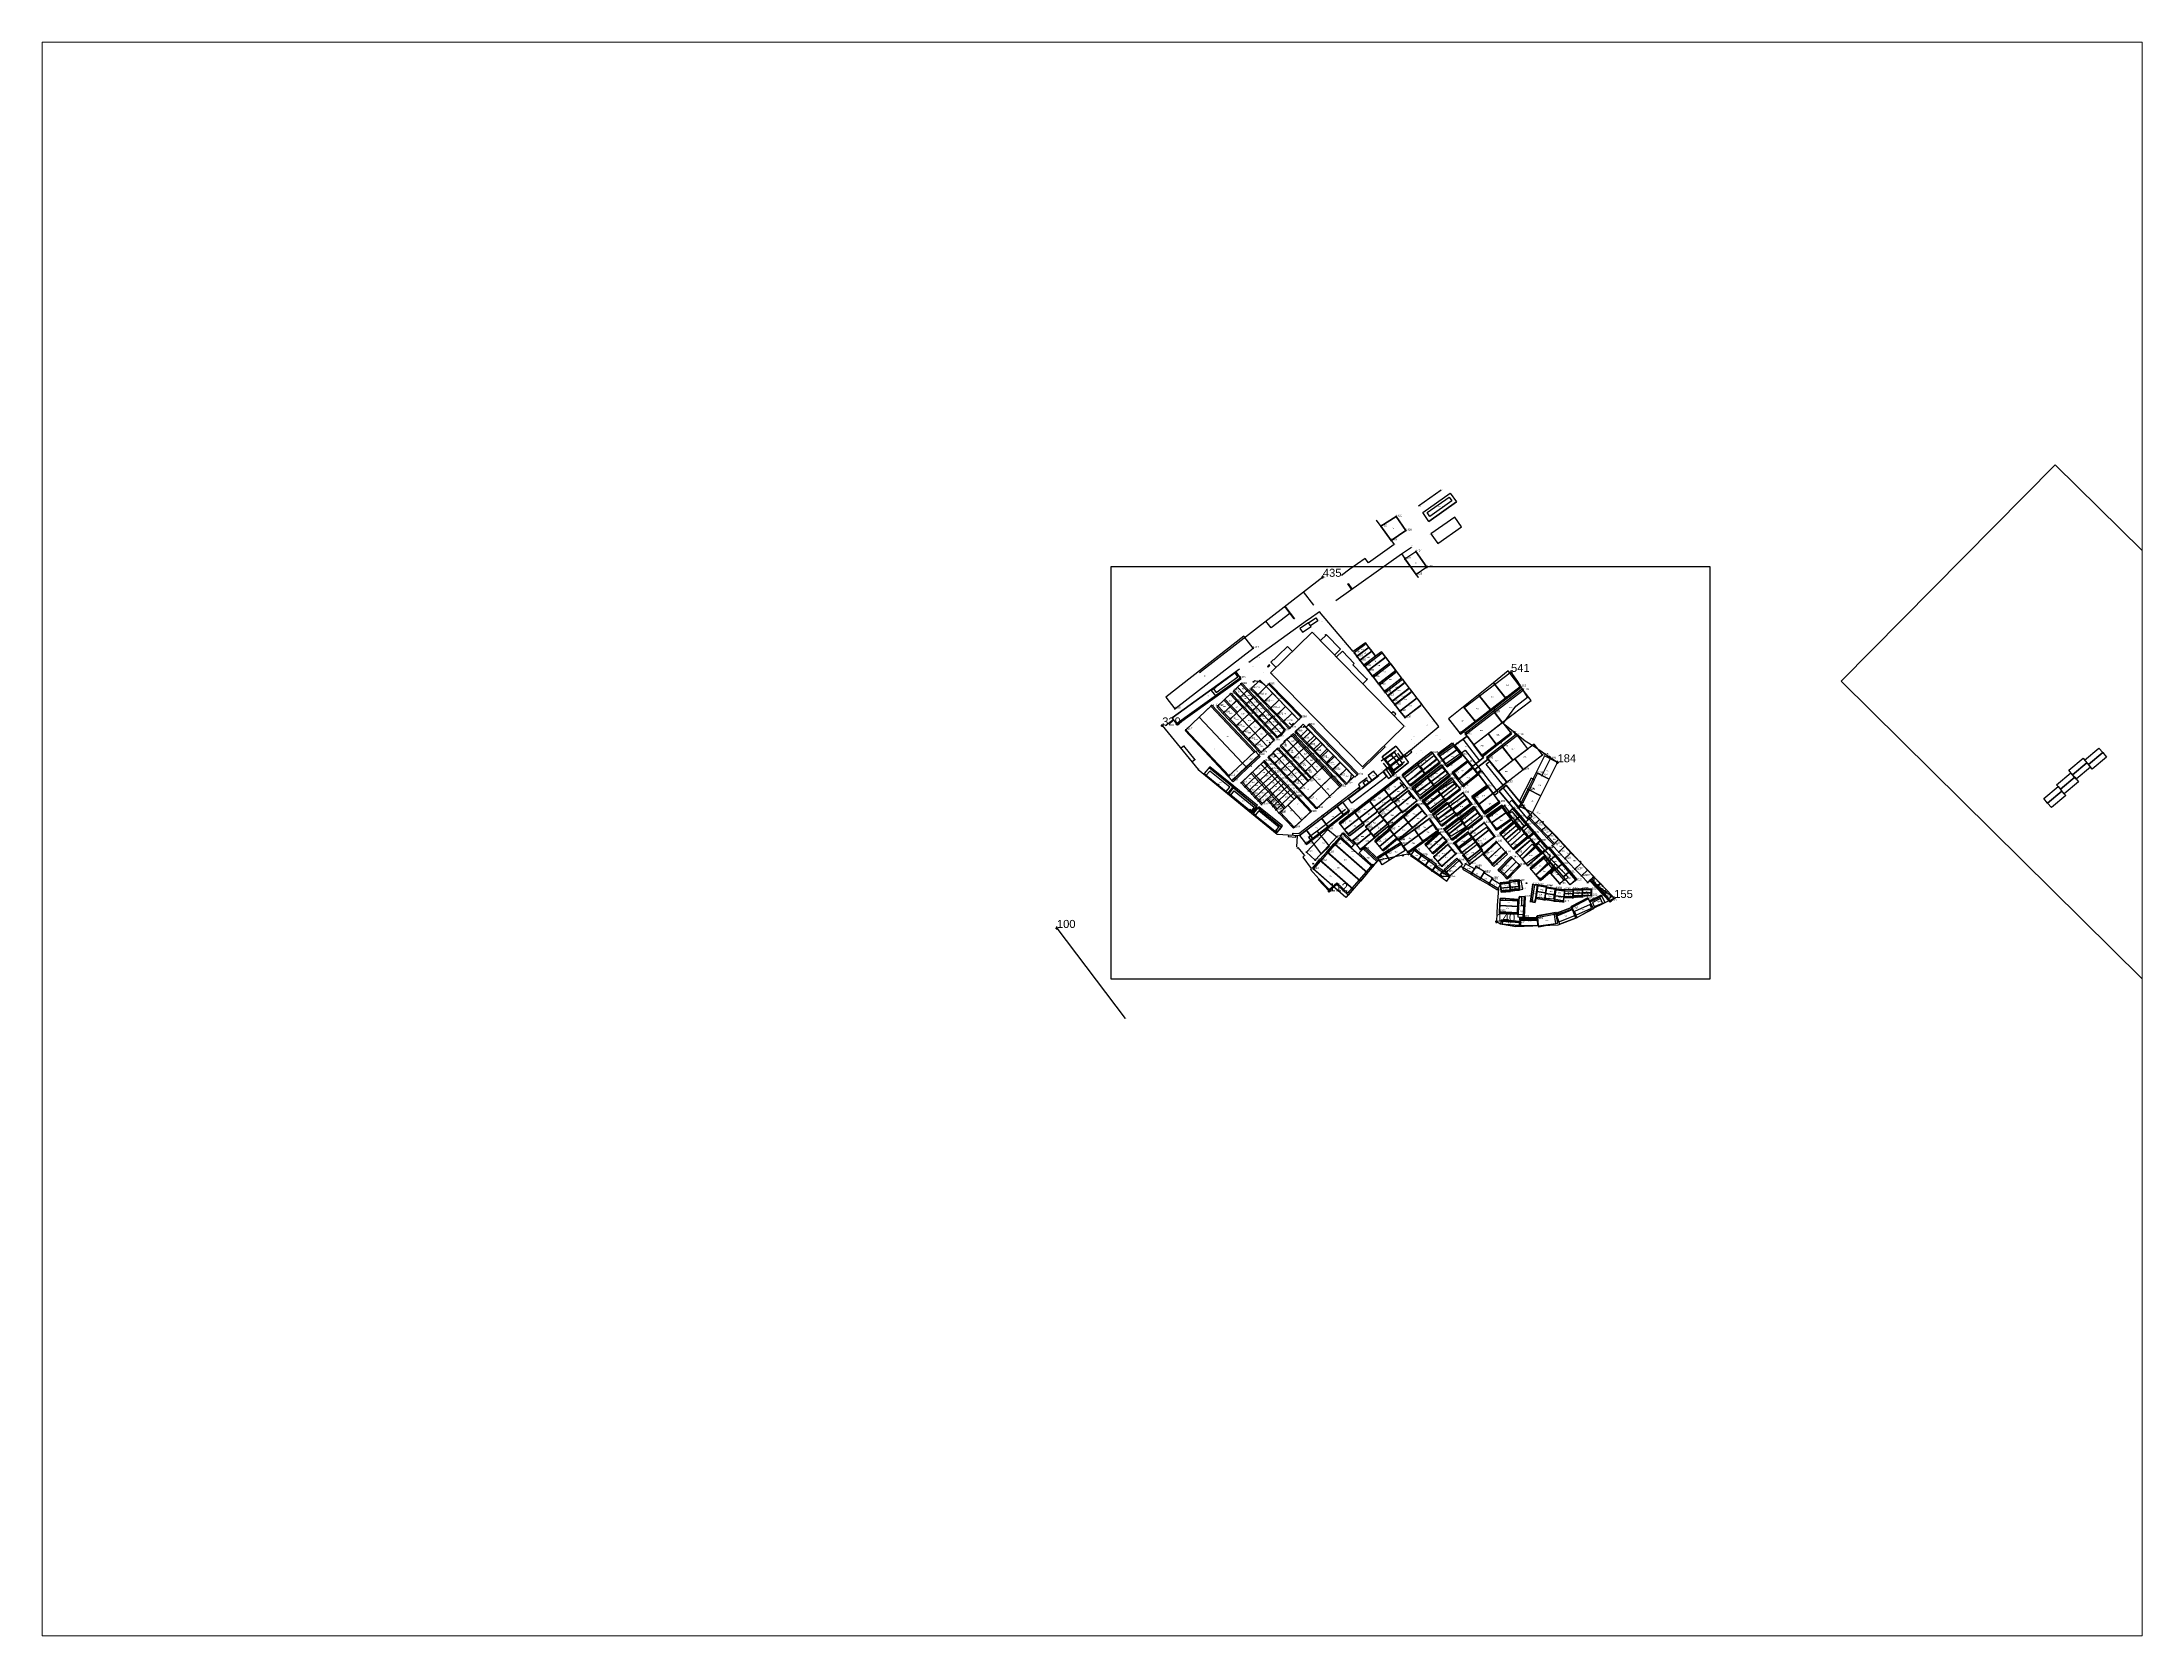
# Paper-space layout 'Layout1' of a CAD drawing. Extents: x 26 to 231, y 20 to 176.
# The model-space entities are those that its viewports show. They can reach past a viewport. Long polylines and large blocks are cut down to what shows.
import ezdxf
from ezdxf.enums import TextEntityAlignment as Align

# ---------------------------------------------------------------- set-up
doc = ezdxf.new("R2010")
doc.units = 0
doc.header["$XCLIPFRAME"] = 2
doc.header["$PDMODE"] = 35
doc.header["$PDSIZE"] = 1
for name, color, linetype in [('0_1', 8, 'Continuous'), ('pntdesc', 1, 'Continuous'), ('pntelev', 2, 'Continuous'), ('punti tracciati', 7, 'Continuous'), ('WF foto drone', 7, 'Continuous'), ('WF nome aree GPS', 7, 'Continuous'), ('WF nuovi punti', 6, 'Continuous'), ('WF quote', 7, 'Continuous'), ('WF vista stellitare', 7, 'Continuous'), ('WF_ingombro_stive_2', 1, 'Continuous'), ('WF_lato_di_accesso', 40, 'Continuous'), ('WF_linee_di_costruzione', 30, 'Continuous'), ('WF_nome_aree_GPS', 7, 'Continuous'), ('WF_tracciatura', 30, 'Continuous')]:
    doc.layers.add(name, color=color, linetype=linetype)
for name, color, linetype, lineweight in [('WF ingombro stive 2', 1, 'Continuous', 30), ('WF lato di accesso', 40, 'Continuous', 30), ('WF linee di costruzione', 30, 'Continuous', 30), ('WF piazzole', 6, 'Continuous', 30), ('WF tracciatura', 30, 'Continuous', 30)]:
    doc.layers.add(name, color=color, linetype=linetype, lineweight=lineweight)
doc.layers.add('WF_piazzole', color=6, linetype='Continuous', plot=False)
doc.styles.add('FONTSTYLE_1', font='arial.ttf', dxfattribs={"height": 0.2})
doc.styles.add('FONTSTYLE_2', font='arial.ttf', dxfattribs={"height": 0.2})
doc.styles.get("Standard").update_dxf_attribs({"font": 'consola.ttf', "height": 500})
doc.dimstyles.new('ISO-25', dxfattribs={"dimtxt": 2.5, "dimasz": 2.5, "dimexe": 1.25, "dimexo": 0.625, "dimtad": 1, "dimtxsty": 'Standard', "dimcen": 2.5, "dimadec": 0, "dimazin": 0, "dimtfac": 1, "dimtmove": 0, "dimatfit": 3, "dimfxl": 1, "dimarcsym": 0})
picture_1 = doc.add_image_def('image1.png', size_in_pixel=(2160, 1440))
picture_2 = doc.add_image_def('image2.png', size_in_pixel=(5000, 3447))

# ---------------------------------------------------------------- blocks, each defined once
blk = doc.blocks.new('rilievo 2')
at = {"color": 8}
for p, q in [((343529.3941080509, -300105.0661837018), (362675.4787847821, -286691.2701986209)), ((367033.1202740931, -292753.5069751629), (347859.4935159824, -306418.6608044852)), ((362675.4787847821, -286691.2701986209), (367033.1202740931, -292753.5069751629)), ((314220.8540263159, -309751.3365340049, 1388.577796373577), (324899.3928877779, -303027.7683656821)), ((324899.3928877779, -303027.7683656821), (331756.6633034341, -312806.9905096227)), ((347859.4935159824, -306418.6608044852), (343529.3941080509, -300105.0661837018)), ((321413.5962553225, -319660.7863800624, 1343.343844071234), (314220.8540263159, -309751.3365340049, 1388.577796373577)), ((331756.6633034341, -312806.9905096227), (321413.5962553225, -319660.7863800624, 1343.343844071234)), ((331122.5073951864, -332505.9361485707, 1315.93031023204), (338668.4071287421, -327458.4653676321)), ((338975.0138725164, -343527.1699600569, 1357.235208405922), (331122.5073951864, -332505.9361485707, 1315.93031023204)), ((338668.4071287421, -327458.4653676321), (346348.9770684998, -338439.2654315783)), ((346348.9770684998, -338439.2654315783), (338975.0138725164, -343527.1699600569, 1357.235208405922)), ((197375.1184309665, -423326.1069577271, 2753.037956543325), (195925.4766365633, -424398.1013983143, 2747.403655045361)), ((195925.4766365633, -424398.1013983143, 2747.403655045361), (199021.263113124, -428355.4550237208)), ((199021.263113124, -428355.4550237208), (216248.9946170452, -415844.600123142)), ((213210.5548999589, -411652.7373693888, 1099.154267900551), (212505.2326064054, -412137.5510371262, 2811.843949370086)), ((216248.9946170452, -415844.600123142), (213210.5548999589, -411652.7373693888, 1099.154267900551)), ((314517.4271026935, -473479.5733520917), (324848.4265665665, -465969.5185440779)), ((325817.1230809504, -468004.289183747), (329130.3460636282, -472483.2333581075)), ((365887.4466896378, -462433.0479734477, -928.6720448046756), (374406.9170576278, -456284.3530123765, -1124.904957599938)), ((378215.3553094513, -477421.1799867854, -1397.028436108604), (365887.4466896378, -462433.0479734477, -928.6720448046756)), ((374406.9170576278, -456284.3530123765, -1124.904957599938), (385836.7196949666, -471236.9109385543, -1542.964701540826)), ((194356.141639737, -478383.9048022185), (190884.5193676693, -482274.8304610136)), ((190884.5193676693, -482274.8304610136), (192351.0053714458, -483444.7819655473, 2584.943673573434)), ((211045.8751129188, -491934.9219472371), (194369.5896089707, -478368.8325839732)), ((319552.6263041787, -479577.2134805321), (316044.5076045703, -475042.6292234965)), ((330867.3598702784, -474167.74627236), (320895.6982017999, -481588.0392725198)), ((385836.7196949666, -471236.9109385543, -1542.964701540826), (378215.3553094513, -477421.1799867854, -1397.028436108604)), ((389071.2014642714, -472403.0379278958), (379769.0159679831, -479413.398523549, -1495.125497011686)), ((379769.0159679831, -479413.398523549, -1495.125497011686), (392754.0388886166, -496141.0464414555, -1794.864494662444)), ((402192.4892634097, -488448.1637194689, -1923.525109887065), (389071.2014642714, -472403.0379278958)), ((206371.1062436048, -494912.6228592927, 2552.315969951509), (207769.9869387504, -496056.8472402396, 2549.060482338415)), ((207769.9869387504, -496056.8472402396, 2549.060482338415), (211045.8751129188, -491934.9219472371)), ((208071.6425939872, -496295.1545629199, 2554.04832313594), (211288.1249340709, -492096.2842496932)), ((209474.781154627, -497434.7041600282, 2552.768936380744), (208071.6425939872, -496295.1545629199, 2554.04832313594)), ((211288.1249340709, -492096.2842496932), (227541.9411007132, -505427.0681994612)), ((392754.0388886166, -496141.0464414555, -1794.864494662444), (402192.4892634097, -488448.1637194689, -1923.525109887065)), ((401658.820666546, -490471.6671889359, -1933.459393680095), (396927.7245913488, -494657.5309959491, -1864.563390462325)), ((396927.7245913488, -494657.5309959491, -1864.563390462325), (415097.0932170096, -516482.319983774, -1943.767802789749)), ((419535.8649210971, -512303.0192345396, -1950.854768500606), (401658.820666546, -490471.6671889359, -1933.459393680095)), ((224336.9747192471, -509502.8242715368, 674.8003562271151), (223509.0678825323, -508832.5562575395, 2539.972423575818)), ((227541.9411007132, -505427.0681994612), (224336.9747192471, -509502.8242715368, 674.8003562271151)), ((225219.2695193218, -510224.4510668342, 2527.958587680848), (228524.8170238936, -506247.3170078993)), ((226653.0021060649, -511395.4025481278, 2526.235336437763), (225219.2695193218, -510224.4510668342, 2527.958587680848)), ((228524.8170238936, -506247.3170078993), (244998.3347101329, -519666.3900478874)), ((415097.0932170096, -516482.319983774, -1943.767802789749), (419535.8649210971, -512303.0192345396, -1950.854768500606)), ((241572.0480741199, -523534.9119129089), (240576.2939658109, -522766.7694113787, 2509.500465355813)), ((244998.3347101329, -519666.3900478874), (241572.0480741199, -523534.9119129089))]:
    blk.add_line(p, q, dxfattribs=at)
for points, elevation in [([(250670.5441216175, -370612.2774298722), (237609.4121986572, -380655.2869132096), (233995.6724789087, -375972.6155131394)], 1801.937168464064), ([(263718.3750696126, -377153.3551838929), (268850.548237199, -373640.2247326906), (270394.0104684774, -375759.3316395814), (265180.8609142249, -379287.7356160218)], 1950.678721070348), ([(239295.5799508039, -402752.1507332854), (237465.9846969787, -404609.4226038987), (241244.4372135345, -408331.5695336396)], 2108.449794352113), ([(256388.9130319302, -444346.3457511002), (233317.2571568433, -420693.4896128708), (231996.5270882789, -419597.0799429947), (229601.6448677722, -418422.9785531097), (225955.7402714435, -417671.7503016526), (225934.9585361425, -417953.0483096177)], 2094.591698609292), ([(290043.590659732, -489771.9023898179), (291785.212132806, -487987.4220650727), (293243.1546348278, -485783.3360570008), (293702.631346697, -482665.8827431733), (283461.8788322155, -471954.0649493271), (261959.7230271045, -450102.5020878846), (261177.7680535261, -449699.3337595994), (260101.6629067604, -449797.2697537476), (260169.9681643192, -450061.0593779618)], 2505.10539766401), ([(301577.8332887832, -478948.353877359), (317350.5647486392, -463742.4875481659), (316620.8709635679, -462995.9157126481)], 2045.436790212989), ([(255582.0399554912, -534476.185569101), (256222.7656302396, -533879.7570193346), (260908.6846274082, -539584.898459726), (259715.1391971056, -540634.3036530549), (265700.6277604047, -548650.5167410903), (265140.601456875, -549220.7383997971), (270986.5085804408, -555759.6604884203), (278219.3275515977, -563279.8042681748), (283547.0213524047, -558633.3377621705), (291208.1343665067, -565883.5701449447), (309011.7862878982, -545620.3662951523), (309560.0697804635, -546124.7936595017), (291364.0186563675, -567154.7200158173), (283458.8227189724, -559809.1856625611), (278238.0434049312, -564415.0116379792), (270432.963282818, -556295.7828209931)], 339.3523544073105)]:
    blk.add_lwpolyline(points, dxfattribs=dict(at, elevation=elevation))
at = {"color": 8, "elevation": 2180.181403644383}
blk.add_lwpolyline([(235619.2247652952, -408158.3739693695), (235064.7305626814, -407571.9644864135), (236207.5192127172, -406438.2465603882), (236762.0134153311, -407024.6560433441)], close=True, dxfattribs=at)
at = {"color": 8}
for points in [[(340568.1265491192, -295564.3825495774, 1164.22290634358), (356296.0288845245, -284373.565927797, 1288.181801326573)], [(311104.7821148578, -305458.3204157883, 1408.174251206219), (323482.4459230844, -322511.0431206758, 1330.333194695413), (305542.1925882046, -335423.7105973299, 1374.803919345082), (303358.2264816705, -332290.085795694, 1408.290290273668), (292598.2590024416, -339814.3886797959, 1383.054303005337), (286848.837947363, -344200.7151635225, 1683.508605696319)], [(282760.9054235164, -361510.4496663148, 1487.814547494054), (328669.4938489143, -329063.0563605362, 1303.027235902787), (340328.438143963, -345426.7424576813, 1364.354343153478)], [(328669.4938489143, -329063.0563605362, 1303.027235902787), (335568.1205520574, -324336.1782839829, 1251.857355237007)], [(187735.1676821653, -411822.3215029771, 3474.054025486112), (273789.3266787474, -345134.4132626589, 1928.02132666111)], [(293883.8087468092, -353648.9746954972, 1443.043591323658), (291244.2665014211, -349913.6328127915, 1575.350385159312), (291452.9444792215, -349759.3703625734, 1577.29369867593), (294095.6713092271, -353499.2339146668, 1442.190820263931)], [(247331.6431860868, -365637.8681748444, 2403.355050103739), (254053.2773595993, -374325.4233487185, 1801.61714274442), (253878.4586638156, -374487.4110720689, 1806.251192465366), (247143.974026436, -365783.3029091889, 2406.726678600535)], [(267477.1357878393, -364784.8301547105, 1704.414621926786), (260336.4809141103, -355559.7332509095, 2169.712602102663)], [(161647.9612129871, -448828.3790038162, 1954.382743686379), (186862.7174805347, -479530.6913960511, 1078.320548869728), (241996.9635614101, -524552.7808793122, 233.5741454734816), (257566.0967261736, -525503.0586140687, 360.0902333855629), (287808.4942227546, -502279.7600529725, 2650.692972354591), (311879.161249632, -483968.1484463747, 2683.434184640589), (320953.5876756851, -477000.5655901964, -330.9233365579857), (327105.1783481782, -472296.4934390122, -330.5855943253846), (335069.6178754513, -466035.789345079, 2079.790895804821), (354648.8924288694, -449578.3016160064, 2132.833249867021), (314682.7043760959, -397379.0877745683, 2207.252127118409), (310635.0502234642, -400535.6843283707, 2211.588189937232), (303510.4383567516, -391107.1256001527, 2142.925796099007), (295062.5467625802, -397137.8167212542, 2335.280209779681), (271428.7492264454, -369481.8405201966, 1692.134622484387), (264211.4758109991, -374624.6464207704, 1649.140479043068), (263130.0903534834, -375374.816417032, 1675.422327592969), (222048.3891117517, -404916.0687983568, 2808.947065845074)], [(242944.7151091043, -399721.9936717087, 2040.384283289313), (249116.8793203776, -393718.8569825226, 2152.995692565979), (252564.1480873768, -397235.6445382173, 2138.12520080863)], [(272075.1289149467, -389580.453191095, 2142.545901238918), (276253.3230168763, -385485.1328366335, 2265.954500995576), (286170.5412127916, -395489.4002364213, 2441.829473711492), (281935.5580037777, -399640.3317616517, 2139.619130262872)], [(296762.6141828243, -396986.629844957, 2097.082098945975), (303088.0642890874, -392206.5363047654, 2141.003855234478)], [(298404.8094243948, -399938.8812230164, 2074.641321785748), (305104.8257902805, -394875.4752743776, 2156.261677420349)], [(215666.7870998327, -409517.1900799805, 2863.236860372068), (168510.4700043146, -443480.1522486741, 2007.550957612693)], [(239295.5799508039, -402752.1507332854, 2108.449794352113), (239605.0690015499, -403061.6397841508, 2108.449794352113)], [(242944.7151091043, -399721.9936717087, 2040.384283289313), (239605.0690011922, -403061.6397851043, 2108.449794352055)], [(301724.6225649063, -419829.6749232346, 2133.745342985494), (304801.1090469306, -416814.1799300248, 2121.208433993219), (301650.4878692571, -413662.8636630113, 2177.136196754931), (294712.8071421329, -406524.1152298981, 2244.681560900062), (295760.5441011136, -405498.9412529999, 2083.070340566337), (287433.9388594572, -396931.0145295197, 2164.138294756412), (283275.3114623968, -401007.1847661072, 2139.221464734874)], [(300603.1463260595, -402537.3078415925, 2057.156615890562), (307153.5510685388, -397586.7144215639, 2171.766988327087)], [(304057.1230679697, -406583.5091002518, 2078.453280031739), (314404.8683609907, -398660.9549420411, 2197.182020531211)], [(306596.7471283619, -409582.5189660128, 2111.939607188106), (316790.9958107416, -401777.4387267166, 2195.352146041871)], [(319839.2409304326, -405758.7040560775, 2184.122246360988), (308674.7521700803, -414306.5233424239, 2014.668104238808), (309128.1203392688, -415022.0521929795, 2044.278700836003), (320352.1492201034, -406428.6055605943, 2185.246077142889)], [(309560.0697804635, -546124.7936595017, -352.1366426720633), (312778.4614721481, -542458.6237042483, -391.367394477129), (334233.7088946049, -538070.2923014695, -628.0803475528955), (348343.9642374461, -548307.424881273, -983.0587711185215), (356891.6327936594, -554192.4879677828, -1194.782428443432), (361958.800609583, -553931.3522189193, -1407.260477542935), (370203.6434216444, -546889.4480078752, -1398.626048117934), (377957.2270314638, -551519.3429644639, -1579.922574572323), (396391.4891599361, -562426.8940928513, -1455.216204747616), (395427.3759448473, -574492.3910859162, -1317.347299307584), (395026.3244259303, -585610.7454503113, -1377.350769005716), (397751.0872998183, -587224.3674357468, -1980.704079382121), (408366.674000496, -589088.9648268752, -2209.6943622455), (438006.1669623795, -587763.4833949143, -2348.381707444787), (450816.9132213537, -582890.1713774735, -2519.582789391279), (462674.5576280298, -576278.0961745317, -2453.627572394907), (477131.3662731592, -569186.4447825486, -2632.553846575262), (463320.1843976919, -559281.3701880509, -2553.794565610588), (462858.3841437046, -554251.9118350083, -2416.65147151798), (453210.4392975513, -543978.2100976047, -2458.23597535491), (436425.2199627105, -525791.0013325745, -2385.048360563756), (420178.7507895175, -509524.4628613526, -2064.299263060093), (431790.6625406687, -486142.4889920289, -2180.843750946224), (437562.0395500604, -474516.6777833039, -1956.44778665161), (432130.7828695718, -471234.9343693786, -1902.555850334524), (421509.9068192187, -463664.4183266693, -1858.249495737254), (415095.5329542104, -459634.7524798447, -1815.529035404266), (399751.5292695705, -447353.6246102386, -1648.340824060084), (408529.9406770412, -435320.9265959793, -1263.577774167119), (416514.6432884876, -428951.0306332642, -1306.387617252767), (409818.5409314576, -418070.6807835631, -1234.217815101088), (405134.989231104, -411493.7374079757, 947.4014444277273), (372256.6713404601, -436688.4510863356, -824.7428257017744)], [(323967.224088544, -411150.1983702714, 2179.208950700297), (313043.256801719, -419513.9226401383, 2051.563630811928), (313600.0383548681, -420183.207067781, 2111.271349713206), (324496.0097660963, -411840.8370822007, 2182.323984996008)], [(328000.9460071271, -416418.5795481736, 2175.324579861597), (317348.9430849496, -424574.1489365633, 2099.51581992209), (317917.3810626215, -425258.5045426423, 2089.820445515215), (328541.358710522, -417124.4041398103, 2173.700268353627)], [(320223.8921890203, -427096.5458777482, 2056.377422064485), (330280.9926810209, -419396.5128911073, 2167.923683699686)], [(323005.2789671365, -431216.7047999436, 2084.83530115342), (333297.6359223072, -423336.5035002761, 2164.933591940207)], [(323619.7213406507, -442167.6516030365, 2127.246442992415), (324834.5955424253, -440976.8475077682, 2071.323554031609), (322970.3024508898, -439147.9564965302, 2165.828638710082), (321791.9630668109, -440302.9227850968, 2127.788957979646)], [(324983.9916702453, -433577.0454133088, 2055.008901283087), (335168.2311587278, -425779.6587155396, 2159.484537876735)], [(328626.8697059099, -437920.4335587554, 2158.961053006409), (338610.9559059087, -430276.1477234894, 2161.052077867906)], [(332864.5527046863, -441915.0606701903, 2188.370216637792), (342105.206913704, -434839.9343751007, 2157.374818260025)], [(163912.7032949869, -448837.7498715455, 1933.048656210303), (169812.4836938325, -444476.7691567475, 2011.95370871568)], [(246206.4748430196, -451786.7709391647, -271991.4247719571), (247124.8052991573, -452950.8823330933, 2392.033983021975), (244749.1178525631, -455453.377353006, 2550.037879496813), (241671.7051384393, -457570.3753922517, 2683.542447164713), (240960.8413690274, -456858.5217488343, 1683.560771163262)], [(250281.4155769292, -447004.5559380586, -271991.4247719571), (251938.3856717293, -448680.9853814179, 2081.136648543179), (253352.5992339794, -447266.7718194062, 2081.136648543179)], [(254601.9421222154, -453963.3936465317, -271991.4247719571), (254195.2570367997, -453423.6688244873, 2149.997922591865), (258544.9297439997, -449566.1777499253, 2064.998177811503), (259252.0365252439, -450273.2845309312, 2064.998177811503)], [(174600.0742064659, -464599.295646959, 1504.374169104383), (176634.9944407884, -462968.0249398286, 2904.086350463273), (184542.9307554904, -472636.7530301147, 2848.687894642413), (182524.4363821689, -474248.2583602003, 1229.049908695742)], [(236416.3156253044, -460422.0062869126, -271991.4247719571), (237499.656734461, -461492.0549691253, 2737.169208005071), (235133.9504678194, -463969.1723082597, 2787.375644780754), (232846.5964002553, -465845.3803275161, 2819.454197771789), (232139.4896191304, -465138.2735465104, 2819.454197771789)], [(240013.4450354521, -468991.0513403947, -271991.4247719571), (238969.2729699556, -467714.1772006089, 2921.512980014086), (241622.2351949159, -464997.5336382921, 2697.104470804334), (242677.8724397365, -466053.1708834702, 2697.104470804334)], [(247504.2869050447, -460842.2291386658, -271991.4247719571), (246581.831561679, -459992.8280604415, 2645.57982515538), (248469.9500271026, -458380.35321837, 2592.491043731629), (251358.2140209619, -455963.850949579, 2359.719849191606), (252065.3208022062, -456670.9577315385, 2359.719849191606)], [(318900.8644101564, -474415.2260201508, 1994.646303355693), (317194.7318736259, -472225.4699109131, 2022.625328972877), (321522.2304084245, -468958.1048157746, 2047.968788072525), (323524.6434265319, -467494.688696199, 2023.72335549444), (325182.1283202116, -469764.3924887711, -241250.8508540493)], [(323126.4508492891, -471170.6718762452, 2049.68108329922), (321522.2304084245, -468958.1048157746, 2047.968788072525)], [(367399.3676057998, -465693.4983370835, -1091.079642064928), (357473.7299302761, -472909.9471028382, -938.9730244874954)], [(315806.7431846801, -480757.0841591889, 2186.921093612909), (318530.5754424279, -484399.0341208512, 64.05517458921531), (294128.6219392959, -502882.0168974931, -36.64969746017597), (291669.1593396608, -499748.6818297439, -31.61090053617954), (312644.2245582286, -483900.8626568849, 2045.897666364908), (312313.9169731084, -483466.9794600541, 2113.136758096516)], [(318480.60832786, -484415.7516758973, -282.3410108684911), (316151.0755571071, -481280.343570047, -169.3799654021859)], [(320953.5876756851, -477000.5655901964, -330.9233365579857), (318900.8644101564, -474415.2260201508, 1994.646303355693), (323126.4508492891, -471170.6718762452, 2049.68108329922), (325182.1283202116, -469764.3924887711, -241250.8508540493), (327104.0928118174, -472295.0641024644, -466.5817720816121)], [(320953.5876756851, -477000.5655901964, -330.9233365579857), (325108.2076846306, -473807.1142104202, -482.3920615016832), (327104.0928118174, -472295.0641024644, -466.5817720816121), (329611.6479065363, -475756.3797638947, -565.7093683257699), (327674.908274645, -477250.0856526429, -563.5808408259761), (323523.5397629682, -480345.005916887, -482.7080946416243), (320953.5876756851, -477000.5655901964, -330.9233365579857)], [(323126.4508492891, -471170.6718762452, 2049.68108329922), (325108.0745351259, -473806.9356034332, -482.3878497845726)], [(327674.908274645, -477250.0856526429, -563.5808408259761), (325108.2076846306, -473807.1142104202, -482.3920615016832)], [(332924.8887150232, -488245.4346755082, -536.422789096774), (342792.1893129293, -479626.6541541153, -732.403258793056)], [(359252.2812880222, -480445.8961775836, -931.6302863880991), (349553.6207562629, -487792.2614930207, -801.7009513241937)], [(368741.901165599, -486102.2976391847, -1213.710668496787), (377815.2892545407, -477878.7083828979, -1442.65781994909)], [(252732.7956814711, -525208.0532143647, 320.8144218543893), (252799.8834557477, -523808.9539149338, 2573.764360509813), (256922.2434204761, -524078.6857178743, 2529.310825280787), (299862.562820429, -491301.7085650498, 2610.820841044246), (299016.6058772747, -490183.7836182648, 2014.131854288338), (299263.678590769, -489052.2237322862, 2014.243277721107), (304820.8449735586, -485048.8236649567, 1996.35837506497)], [(303350.9694974367, -490347.8223660522, 2309.749897569418), (302016.1829981748, -488618.8818486267, 1968.708676285983), (304297.9985938016, -486821.0458624893, 1971.83099016553), (305654.3067870084, -488579.5533783968, 2259.223396424204)], [(330807.1340895835, -492475.0512488419, -41.92357789725064), (329240.2533045951, -490214.510859781, -11.33032515650848), (327783.0561563913, -488662.0724165972, 11.96250412607333)], [(337187.6575531904, -499886.5315745408, -263.6916218326078), (335516.3952336255, -497778.6186774308, -116.0506745799794), (333626.1401121561, -495583.6082394654, -100.1210669056163)], [(347289.1127437299, -485031.5464995438, -777.4559864773764), (337889.394005293, -492921.2855246598, -571.3208643720133), (339200.1981610004, -494967.7854130799, -593.0802198126913), (341567.185077781, -497346.0189660126, -594.7981504722846), (351295.3311977331, -489952.290431314, -823.2786348090158)], [(339200.1981610004, -494967.7854130799, -593.0802198126913), (349504.4467153493, -487826.3419621521, -800.7100978866217)], [(354132.7958041375, -494339.556914621, -892.4215035513043), (344462.0969260877, -501816.5167449051, -718.2961702346801), (346101.1669487898, -503863.6452324921, -783.0976238473668), (348365.1986160224, -506918.3257449204, -914.8297999054193), (358109.2038997358, -499675.8405449921, -1158.482071012258), (357692.028023595, -498763.0737689072, -1109.077572822629)], [(346101.1669487898, -503863.6452324921, -783.0976238473668), (355694.5117725078, -496244.6043541962, -979.3515407363884)], [(365781.1764583532, -489495.4566634233, -1176.857603713928), (356136.0837618057, -496801.3385212952, -1008.02884530276)], [(382779.5140223447, -503621.6592610413, -1672.021319158433), (392506.0239846651, -496343.1929266985, -1791.483669541776)], [(263847.9858497325, -526799.9306748444, 341.2360455840826), (269805.4641387408, -522263.7127430971, 255.7715605943813), (281708.536200637, -513177.8398230608, 119.5175098255276), (289643.2427072469, -507135.5943425232, -24.40568618476391)], [(345262.5803593342, -510584.0036843353, -786.4114101976156), (343346.774574751, -508152.5924780899, -767.6021391525862), (340735.6832421962, -505199.9492428834, -629.6506104990839)], [(362650.7037922088, -504797.2998345429, -1178.302149288414), (352649.818617696, -511727.7874396378, -1018.913251347781), (354069.6488699857, -514104.8073809677, -1002.254777588008), (355772.3143656198, -516062.3036425644, -1041.917485185026), (365724.6771168653, -509200.5619042451, -1229.279796592891)], [(354069.6488699857, -514104.8073809677, -1002.254777588008), (364206.4677960819, -507025.8281596238, -1204.102369491011)], [(360479.1762971822, -522614.6854765946, -1051.601137965917), (359840.5975389425, -522918.0519564683, -1147.883483208716), (358393.2583266441, -521118.0575964982, -1149.025442078709), (369116.6058343593, -512756.0586245591, -1312.591335736215), (370761.1729402486, -514619.2673609789, -1302.87975911051)], [(374337.1957702582, -499693.4825881059, -1465.67122079432), (364187.6904544775, -506998.930869394, -1203.790972940623)], [(381885.6836907808, -509693.1440480286, -1513.026948086917), (372313.8323378508, -517326.5541527802, -253128.5418723281)], [(401649.1728838626, -509652.5490630204, -1842.643436975777), (391588.0103235189, -516788.2886403138, -1688.310538418591)], [(249708.6292859261, -525059.6585162217, 398.3345832675695), (249677.2425013725, -526329.1721756989, 354.077070020081), (254839.5140526239, -526674.7838929229, 337.5877356157289), (254920.8777849619, -525341.6050084169, 338.5949613885023)], [(255974.8147556727, -525815.8595641191, 365.6056160106674), (255511.118798608, -533509.0172293718, 339.6243611351238)], [(353212.9955305997, -521672.5092299515, -1092.550442554115), (350781.6847125236, -517796.5144646698, -890.3117412701247), (348501.7483810131, -514946.8105309541, -948.0788828805087)], [(359229.2351473514, -528457.9925149018, -1197.946508414985), (357707.4285515492, -526436.3967745835, -1147.233415395021), (356249.342596883, -524709.4593213137, -1083.436394110322)], [(374052.3315880243, -519399.7975657517, -1370.455618016422), (363315.0822604839, -526095.4662859971, -1184.087946079671), (361735.7544949001, -524382.8231423432, -896.829718723893), (360479.1762971822, -522614.6854765946, -1051.601137965917), (370761.1729402486, -514619.2673609789, -1302.87975911051)], [(369020.8355638925, -534509.363555246, -1379.347269423306), (367783.9576430265, -532759.1045935685, -1341.012462973594), (366258.7013220731, -530723.2970421845, -1268.357726745249), (375869.728473181, -523623.446234041, -1384.794507175684), (378758.228959078, -527439.6429226929, -1540.763119235634)], [(401296.072697157, -528510.7909176882, -1866.702095605375), (410278.3618502561, -520596.1279557282, -1915.594443678914)], [(366199.3224884216, -537895.3048909242, -1215.402478352189), (363795.2526514474, -535098.4004338318, -1111.195880919695), (361745.6240218822, -532935.9986870819, -1226.536123082041)], [(389291.6322447007, -541824.1233380372, -1155.502764508128), (398253.2210107986, -533589.5736029679, -1788.364218547882)], [(421587.4768843597, -533132.6098435456, -1982.935024425387), (425881.4439195338, -537954.5054801042, -2045.543099753617), (415792.8157564345, -545205.414951616, -1871.798346750438), (412792.0727779809, -541920.0990403229, -1828.707781620323)], [(418936.6341091338, -549297.53377276, -1909.21460930258), (422402.8020353261, -552975.3176692064, -1898.701326921582), (425640.8647427503, -556016.5666487748, -1905.627373606025), (433791.8736420814, -548296.4693043763, -2136.873501353024), (427396.1543314401, -540363.4869006211, -2025.287666358112), (418936.6341091338, -549297.53377276, -1909.21460930258)], [(421587.4768843597, -533132.6098435456, -1982.935024425387), (424264.1983472053, -531154.0912545258, -2084.663406014384), (428402.8231108133, -535519.0300648743, -2121.985326521099), (425881.4439195338, -537954.5054801042, -2045.543099753617)], [(428402.8231108133, -535519.0300648743, -2121.985326521099), (432566.6574709361, -540025.1429131562, -2095.991149544658), (431834.240857834, -540810.1530297333, -2009.918604977429), (429576.4988948051, -543067.8949921662, -2063.32804256375)], [(434108.1487321797, -547472.7777197892, -2085.725423879921), (436172.571406001, -545332.8431580596, -2118.968361988664), (431834.240857834, -540810.1530297333, -2009.918604977429)], [(370892.1729948465, -545582.5926755005, -1446.0732890293), (369803.8842159454, -543689.5169194276, -1338.86518049991), (368141.5364448969, -542515.331675821, -1330.788346007524)], [(400261.0899039451, -552403.1363175446, -1692.994389683008), (408719.1460490171, -543804.3520625168, -1747.732062125578)], [(422402.8020353261, -552975.3176692064, -1898.701326921582), (430796.7171217145, -544581.4025834138, -2084.617136582383)], [(436172.571406001, -545332.8431580596, -2118.968361988664), (444993.9757093136, -554685.5244772966, -2254.03582211578), (442444.6939194146, -556926.3822911318, -2228.125580586493), (434108.1487321797, -547472.7777197892, -2085.725423879921)], [(404498.9062473717, -563260.2212527329, -1872.835695743619), (404769.5701935235, -564382.3505909974, -1870.422988198697), (411004.9944879953, -563389.9462349946, -1877.029661089182), (409957.8328896703, -557129.3885405594, -1846.181331202387), (403814.319853777, -558462.909349733, -1788.852387107908)], [(411004.9944879953, -563389.9462349946, -1877.029661089182), (413263.3064368905, -562911.8391039902, -1886.777711100934), (412102.9349009935, -557024.136149698, -1851.01685114199), (409957.8328896703, -557129.3885405594, -1846.181331202387)], [(412638.2048534099, -574521.3102467591, -1951.27164013678), (412602.7719675247, -568564.187940889, -1906.085913069488), (410561.4621585552, -568568.3950188691, -1867.978968657611), (410561.4621585552, -570568.3950188691, -1867.978968657611)], [(461049.5452781861, -565521.82025271, -2529.670775867999), (455003.8458836023, -565195.7644150788, -2383.574372724979)], [(465472.987733001, -560350.2676261002, -2459.859242662787), (467329.9094648307, -558832.6578763062, -2639.232684858085), (471464.7301179115, -563308.5232632691, -2443.574291653931), (469510.4699835721, -564992.0085013444, -2454.316592775285), (465472.987733001, -560350.2676261002, -2459.859242662787)], [(469510.4699835721, -564992.0085013444, -2454.316592775285), (473181.3814099971, -569721.9408362443, -2475.457512773573), (475648.2321201507, -567625.0394175585, -2485.471542924584), (471464.7301179115, -563308.5232632691, -2443.574291653931)], [(397393.166809315, -574408.3396237429, -1719.931104220508), (409878.5290310327, -575020.7369616564, -1905.607393942831)], [(409402.3681284133, -580413.2836077744, -1923.128230497183), (413729.2486258689, -580637.4941304262, -1938.259250484407), (414304.7636667434, -574581.0821974808, -1916.889818385185), (412638.2048534099, -574521.3102467591, -1951.27164013678)], [(423749.4095371906, -584821.6113684708, -2135.440375655889), (411806.2438280527, -584847.4929869706, -1972.111415117979), (411800.000156516, -588289.3704207476, -2092.042144388019), (424126.5100724642, -588630.9297736222, -1634.864616207778)], [(88161.4187771026, -590117.4479716355, 0), (135769.3731892053, -653221.5913527543, 7.13836308568716)], [(88161.4187771026, -590117.4479716355, 0), (88161.4187771026, -590117.4479716355, 0)]]:
    blk.add_polyline3d(points, dxfattribs=at)
at = {"color": 1}
for points in [[(361981.9564769212, -289414.4767916733, 1228.594571352005), (363894.8713747208, -292118.339778238, 1194.903645664512), (348549.3437869493, -302911.5279906327, 1394.325158558786), (346700.8656668607, -300224.9102099474, 1391.338766552508)], [(197375.1184309665, -423326.1069577271, 2753.037956543325), (199258.7287781183, -425831.8313649231, 2725.715425796807), (214460.6229816619, -414910.5566819247, 2776.27345174551), (212505.2326064054, -412137.5510371262, 2811.843949370086)], [(370645.1229039375, -467882.1812747055, -1114.84858766204), (373201.1265261117, -465935.4884551102, -1178.296005353273), (384131.2387106363, -479877.1349280412, -1568.796926178038), (381614.8222389165, -481845.3767979676, -1544.112918898521)], [(371753.7934182828, -458224.3722737366, -1018.468336202204), (374406.9170576278, -456284.3530123765, -1124.904957599938), (385836.7196949666, -471236.9109385543, -1542.964701540826), (383252.1314424221, -473334.1455443436, -1493.474198505282)], [(194996.2113710586, -480591.5298502975, 2656.277451664209), (192351.0053714458, -483444.7819655473, 2584.943673573434), (206371.1062436048, -494912.6228592927, 2552.315969951509), (208812.3588236515, -491908.0326226289, 2618.780955672324)], [(384663.5439616386, -480542.6112549835, -1622.222274541913), (382177.8518769685, -482537.6501534516, -1566.354604437889), (393683.4483450596, -497319.1759255463, -1794.771096669079), (396200.5098010246, -495300.9383633667, -1853.973414748907)], [(390195.9481384699, -473909.9685547883, -1645.65843436867), (402192.4892634097, -488448.1637194689, -1923.525109887065), (399675.3816082422, -490418.5543673571, -1966.157044283987), (387677.7567299549, -475876.9185183579, -1632.985102944134)], [(209474.781154627, -497434.7041600282, 2552.768936380744), (211925.5142618362, -494423.875707918, 2614.674917422235), (225963.3630449716, -505823.6205151612, 2579.633809626102), (223509.0678825323, -508832.5562575395, 2539.972423575818)], [(399777.5704781954, -492449.2273734147, -1984.657357446791), (401658.820666546, -490471.6671889359, -1933.459393680095), (412968.272844309, -504202.9876931245, -2023.462587967515), (411053.8566899244, -506163.3448365266, -1970.421522855817)], [(411056.9578825179, -501413.9374583297, -2059.596038423537), (413480.6941834632, -502645.365124994, -2065.450772643089), (421581.8447321598, -486816.1975234086, -2046.369882300496), (419142.353095049, -485622.8739522034, -2041.552888229489)], [(229194.5418225472, -508432.1960909898, 2576.037493534386), (226653.0021060649, -511395.4025481278, 2526.235336437763), (240576.2939658109, -522766.7694113787, 2509.500465355813), (243151.6500296537, -519754.9115527207, 2596.246547065734)], [(403725.6744543258, -502818.1637061173, -1908.094595186412), (405753.3432156985, -500982.2226336535, -1940.450151450932), (417077.341363186, -514617.8283827836, -1946.929477155208), (415097.0932170096, -516482.319983774, -1943.767802789749)]]:
    blk.add_polyline3d(points, close=True, dxfattribs=at)
at = {"color": 8}
for points in [[(349241.6762374585, -315168.2662480409, 1296.813430264592), (354040.584624285, -321890.1993039185, 1217.482581734715), (370665.76731872, -310227.9274943406, 1351.380335166992), (365866.8589318935, -303505.9944394169, 1430.711183696869)], [(257760.0368550961, -381028.9966843661, 1995.575575157999), (259638.224082822, -383772.2078402573, 2064.961445517781), (265553.6077192966, -379831.729589754, 2343.479238450527), (263672.9806435053, -377087.1056721742, 1966.754828736186)], [(330622.9270020669, -449312.5129416521, 2125.167752616049), (301532.4044948761, -477741.0048192078, 2033.255510032235), (237357.2582311574, -412141.9006369643, 2131.367294117808), (266341.4082044307, -383730.7550080355, 2144.247783348022)], [(330996.9804438297, -469308.7047627503, -387.1719948946847), (331836.9917907659, -470314.7670939499, -493.8326226546778), (335996.3421159927, -467104.7658188874, -550.1911938189878), (335069.6178754513, -466035.789345079, 2079.790895804821)], [(355465.8954999879, -470279.0523051061, -872.7272212726466), (357473.7299302761, -472909.9471028382, -938.9730244874954), (359368.6173113772, -475544.9581276461, -985.1663661629466), (369544.253862849, -468310.7289460726, -1148.983296141742), (367399.3676057998, -465693.4983370835, -1091.079642064928), (365412.3782663115, -463168.3987072517, -1045.554976908751)], [(255307.870462889, -498750.2132933672, 2875.017774291278), (247699.8852870409, -505905.0640042361, 3626.52129493648), (245446.8364443723, -503583.945999437, 3011.616162955704), (241842.3543859665, -506860.320955568, 2802.91674192989), (235282.0283085052, -499869.2381976183, 2839.132628403604), (231677.5462499801, -503145.6131537492, 2630.433207377791), (217517.4865207616, -488060.8139327105, 2893.451973795891), (232227.4565180484, -474236.2101729447, 2932.416511699616)], [(305345.3445643131, -483665.1626513535, 2447.9418117553), (307881.0149718468, -487127.0309422548, 2720.164205878973), (311879.161249632, -483968.1484463747, 2683.434184640589), (309182.2304674331, -480594.5621941621, 2493.657629936875)], [(340490.1467064565, -477283.3702099855, -660.2767314761877), (345094.2319195215, -481969.9380963379, -804.529786109866), (334388.5351831858, -490413.4861596162, -575.0512424855842), (332924.8887150232, -488245.4346755082, -536.422789096774), (330839.180244321, -485021.2706301743, -525.2172863110899)], [(341956.5951269812, -477149.3618681962, -698.1768552213907), (351361.24281835, -469691.1204960877, -773.9632902666926), (353170.3899877016, -472292.9637578064, -815.065637230931), (343704.2056475822, -479814.0015128189, -739.8030878975987)], [(347713.5622329657, -485700.3934929903, -778.1415609642862), (347289.1127437299, -485031.5464995438, -777.4559864773764), (357013.4259594623, -477793.7691691453, -955.16823325312), (359252.2812880222, -480445.8961775836, -931.6302863880991), (360947.1837402526, -482597.4394991929, -990.3261391445992), (351295.3311977331, -489952.290431314, -823.2786348090158)], [(374636.6077128593, -473587.4124472672, -1373.712215572595), (377815.2892545407, -477878.7083828979, -1442.65781994909), (382081.8111507837, -482877.2151005799, -1550.839088857174), (372890.5432676021, -490607.7293074663, -1452.01582275331), (368741.901165599, -486102.2976391847, -1213.710668496787), (364941.2345527355, -480840.1108363206, -1094.594405032694)], [(355054.2226689998, -495437.3275549944, -937.7688178793178), (354132.7958041375, -494339.556914621, -892.4215035513043), (364574.2624074165, -487923.7217295701, -1094.286330975592), (365781.1764583532, -489495.4566634233, -1176.857603713928), (367245.8795716707, -491277.8624337249, -1213.911902159511), (357692.028023595, -498763.0737689072, -1109.077572822629)], [(362650.7037922088, -504797.2998345429, -1178.302149288414), (372652.9918260518, -497468.3029568726, -1399.321314878761), (374337.1957702582, -499693.4825881059, -1465.67122079432), (376642.75758099, -503466.4591029222, -1558.274720795511), (366979.4118895475, -510620.5058587129, -1278.268575668277), (365724.6771168653, -509200.5619042451, -1229.279796592891)], [(389113.6486569589, -491843.0419152314, -1792.434045113623), (392506.0239846651, -496343.1929266985, -1791.483669541776), (396637.9649369661, -501993.3790715271, -1838.860918767808), (386352.9951544946, -508947.2984679275, -1682.065738365112), (382779.5140223447, -503621.6592610413, -1672.021319158433), (379428.8133981172, -498842.0960362489, -1560.736598447023)], [(370761.1729402486, -514619.2673609789, -1302.87975911051), (380081.5265855735, -507262.8947346743, -1574.424167163728), (381885.6836907808, -509693.1440480286, -1513.026948086917), (383399.8245369141, -512051.3586028152, -1568.323288112937), (374052.3315880243, -519399.7975657517, -1370.455618016422), (373011.5448553507, -518543.1170933778, -1355.362263508141)], [(398913.743188018, -506100.2861846024, -1848.282656632422), (389271.8952270691, -513292.7057164247, -1681.776585057436), (391588.0103235189, -516788.2886403138, -1688.310538418591), (395168.6240335647, -521154.7658017213, -1837.773543782532), (405068.5653043929, -514013.6637824113, -1918.147634714783), (401649.1728838626, -509652.5490630204, -1842.643436975777)], [(400607.9889410678, -504623.8341286713, -1853.444364853203), (398913.743188018, -506100.2861846024, -1848.282656632422), (402688.2020711843, -510860.025740915, -1846.402060240507), (404286.0764498654, -509499.5251896913, -1852.21607517451)], [(405575.8678330128, -508685.0100510652, -1878.47782112658), (414034.1874632779, -518722.0771496829, -1946.61196973169), (411355.2049637976, -521417.4443171555, -1945.528815500438), (402688.2020711843, -510860.025740915, -1846.402060240507)], [(378758.228959078, -527439.6429226929, -1540.763119235634), (382953.6772115176, -532487.0017149979, -1614.451174624322), (385244.7474166099, -535974.0774748857, -1648.293308913707), (375801.1403189843, -543483.4546645219, -1570.89277729392), (374779.8624354545, -542142.1424239214, -1549.485986120999), (369020.8355638925, -534509.363555246, -1379.347269423306)], [(387951.1609021371, -519659.1324723298, -1616.316751577018), (393272.0056537334, -526404.506341272, -1687.720638699829), (383711.3734137957, -533397.2544606263, -1596.798069775104), (378574.548700327, -526813.3189662035, -1498.734666965902)], [(408526.7986659948, -518785.6680443818, -1878.541720099689), (410278.3618502561, -520596.1279557282, -1915.594443678914), (411786.2028877679, -522442.8494027193, -1959.019169211387), (402843.7854926528, -530412.6781790789, -1878.486930392682), (401296.072697157, -528510.7909176882, -1866.702095605375), (399400.6798242276, -526544.408011728, -1816.669032909034)], [(417295.5436116399, -519313.2329400118, -1967.235615477024), (413392.8739424888, -522690.9562705094, -1941.285919398069), (417230.6451463643, -527623.9309657151, -1998.079410754086), (420978.296275014, -524151.6723845536, -2036.071959883033)], [(330177.0096908752, -539022.5725167328, -537.6093806698918), (329151.5861917679, -539187.2626555497, -551.5382532030344), (329241.23222279, -539761.9077990587, -597.7633865550742), (330266.6557218973, -539597.2176602418, -583.8345140219315)], [(386451.7832492536, -538535.1714661652, -1704.053025692701), (395326.9253069107, -530373.1977904374, -1769.117447547614), (398253.2210107986, -533589.5736029679, -1788.364218547882), (401161.8986679259, -536894.79432612, -1749.92707185453), (392346.0962327663, -545188.50014525, -1588.147903792618), (389291.6322447007, -541824.1233380372, -1155.502764508128)], [(397583.106348509, -549663.0573676164, -1712.349762208818), (400261.0899039451, -552403.1363175446, -1692.994389683008), (403251.2304375116, -555320.1284983689, -1760.263476520776), (411584.5716918651, -546682.4367573792, -1822.682306170522), (408734.0714968386, -543819.0333569581, -1747.750154696405), (406017.0001120511, -541146.4087250764, -1744.456530548574)], [(411241.3660088722, -540125.183036142, -1890.148741193115), (412792.0727779809, -541920.0990403229, -1828.707781620323), (421587.4768843597, -533132.6098435456, -1982.935024425387), (419886.8060105982, -531663.2004635865, -1988.809612579585)], [(461177.1000546161, -555830.8746159608, -2445.376950316073), (465472.987733001, -560350.2676261002, -2459.859242662787), (467329.9094648307, -558832.6578763062, -2639.232684858085), (462715.5509952251, -554261.4503968293, -2444.434341974615)], [(396948.0921819155, -579986.161999994, -1931.759820319654), (409402.3681284133, -580413.2836077744, -1923.128230497183), (409878.5290310327, -575020.7369616564, -1905.607393942831), (409792.6199438514, -570926.2889731461, -1902.7815843001), (397428.5118765776, -570864.2418282563, -1838.31124007696), (397393.166809315, -574408.3396237429, -1719.931104220508)], [(398071.2155913059, -562181.6103175217, -1759.748761542083), (398516.4175144379, -564526.8000405366, -1807.511599734425), (404498.9062473717, -563260.2212527329, -1872.835695743619), (403814.319853777, -558462.909349733, -1788.852387107908), (397719.3069189731, -559707.4712679917, -1641.398435458483)], [(423712.3837975206, -560070.6649916703, -1959.392394870519), (421429.6665478889, -559851.5232699448, -1931.384433992207), (419729.7545649949, -571748.8129132325, -1972.986629232822), (421976.4111484233, -572217.7104828889, -1985.775595530926)], [(429970.473631734, -561719.9321854645, -2051.893205381873), (423790.3940721694, -560726.9663584763, -1942.54771620041), (422731.5585676374, -568498.2977507646, -2024.390008300543), (428723.4962332193, -569205.107980066, -2082.588931545615)], [(435862.1564744654, -563105.9638388688, -2183.77633113414), (429875.7443218175, -562341.4096434647, -1904.944133013487), (428723.4962332193, -569205.107980066, -2082.588931545615), (435053.2569264117, -569668.8442395264, -2170.271194540022)], [(442432.4276460353, -564271.7754633958, -2343.331936746777), (436313.002490634, -563779.0597174698, -2226.261914707662), (435797.0755799953, -567724.1574957903, -2119.778698310314), (435726.1823995059, -570293.998962694, -2166.160125285445), (441700.5631217899, -570888.4996398026, -2244.598964229226), (442108.3720418159, -568314.5286562972, -2180.982981808542)], [(448539.6044772808, -564564.252098375, -2379.924393259047), (442432.4276460353, -564271.7754633958, -2343.331936746777), (442287.1458859389, -567784.8536780413, -2195.480394177081), (448264.0902306978, -568056.9261925751, -2326.876807026623)], [(455075.9613925163, -563850.3008206422, -2402.107110247016), (448562.0119382086, -563768.8587277466, -2419.630192220211), (448539.6044772808, -564564.252098375, -2379.924393259047), (448528.0906774941, -567452.8574984604, -2298.183022067009), (454886.8116593303, -567379.2793000275, -2353.498116135597)], [(460883.7016066257, -567532.9649994904, -2462.077110074519), (461049.5452781861, -565521.82025271, -2529.670775867999), (460957.8013341371, -563606.8704751068, -2462.300132028758), (455116.2081136648, -563394.725689226, -2441.995006986021), (455075.9613925163, -563850.3008206422, -2402.107110247016), (454886.8116593303, -567379.2793000275, -2353.498116135597)], [(467524.0399931613, -569403.0344193514, -2500.208483077586), (461888.4934909288, -572320.8077443177, -2424.902739934565), (463190.1773879472, -575075.7608378466, -2505.055050365627), (469036.8513637725, -572684.7992480332, -2606.453652493656)], [(411119.0978928749, -585857.6869576508, -1960.466478951275), (399145.7359727565, -585197.8570149476, -1910.150594078004), (399019.4779792969, -587505.6872923906, -2083.625577390194), (411031.3950066511, -588361.3364251191, -2092.389171011688)], [(436435.6778868383, -586966.2191575106, -2337.849584408104), (435253.3149752561, -579541.3012726838, -2230.472279712616), (423454.0679324809, -581572.3783982331, -2045.690501108766), (423749.4095371906, -584821.6113684708, -2135.440375655889), (424126.5100724642, -588630.9297736222, -1634.864616207778)], [(449668.7337367478, -581250.8907359177, -2288.608819246292), (448245.7143539135, -577247.7506468828, -2293.879787437618), (437049.6283485834, -581763.5141032273, -2209.115139208677), (438546.0684298221, -585727.3725979859, -2348.352978006005)], [(460435.6682610457, -573627.3049099979, -2464.888417162001), (449383.9568234625, -578467.1020272309, -2342.225311324), (450359.8719948474, -581093.6513808304, -2393.534755334316), (461305.7367410603, -576129.762467676, -2495.771566405892)]]:
    blk.add_polyline3d(points, close=True, dxfattribs=at)
at = {"color": 1}
blk.add_polyline3d([(263847.9858497325, -526799.9306748444, 341.2360455840826), (272582.5612966959, -538471.0073226029, 231.6955709829926), (278382.0480718557, -533064.4668229157, 134.5449686049833), (269805.4641387408, -522263.7127430971, 255.7715605943813)], dxfattribs=at)
for centre in [(275905.9100942556, -385537.4251606995, 2232.503029517829), (198703.102745289, -422343.4505799348, 2735.555551014841), (225359.7194161359, -418297.521761232, 2569.947863928974), (304599.2494052593, -416550.0513079696, 2032.808083109558), (408027.3663887921, -454559.0092824037, -1798.683393746614), (240600.3485025113, -470107.0962298447, 2848.24627172196), (431886.9023896399, -470440.7913697297, -1895.901588723122), (200699.6050909702, -490036.6903298432, 2591.889780946076), (299068.1895340627, -492853.8048747117, 2592.395301908313), (223019.2363015357, -507546.6839573914, 2507.432220503746), (273638.1371909324, -511655.508045488, 2520.393561571778), (241530.8269584123, -522894.886029535, 2486.967730335891), (427410.7955156509, -516021.2014906939, -2067.402527667582), (333561.2395173257, -538734.2725499207, -732.181301340519), (266972.1189644281, -545204.7780945832, 274.9883867800236), (350105.8633602802, -550428.1115630204, -1365.044380538165), (377968.9022870008, -552241.5790494019, -1524.838769808411), (453361.5758179371, -543662.5214989716, -2469.419796951115), (415962.2493804636, -558826.9438336428, -1864.983143284917)]:
    blk.add_circle(centre, 300, dxfattribs=at)
at = {"color": 8}
for p in [(356296.0288845245, -284373.565927797, 1288.181801326573), (361981.9564769212, -289414.4767916733, 1228.594571352005), (363894.8713747208, -292118.339778238, 1194.903645664512), (311104.7821148578, -305458.3204157883, 1408.174251206219), (340568.1265491192, -295564.3825495774, 1164.22290634358), (346700.8656668607, -300224.9102099474, 1391.338766552508), (348549.3437869493, -302911.5279906327, 1394.325158558786), (347980.2690917198, -315464.833300882, 1291.213284246565), (349241.6762374585, -315168.2662480409, 1296.813430264592), (354040.584624285, -321890.1993039185, 1217.482581734715), (370665.76731872, -310227.9274943406, 1351.380335166992), (303358.2264816705, -332290.085795694, 1408.290290273668), (305542.1925882046, -335423.7105973299, 1374.803919345082), (323482.4459230844, -322511.0431206758, 1330.333194695413), (328669.4938489143, -329063.0563605362, 1303.027235902787), (335568.1205520574, -324336.1782839829, 1251.857355237007), (335768.7868813221, -323473.8274624879, 1230.157928541302), (273789.3266787474, -345134.4132626589, 1928.02132666111), (286848.837947363, -344200.7151635225, 1683.508605696319), (291244.2665014211, -349913.6328127915, 1575.350385159312), (291452.9444792215, -349759.3703625734, 1577.29369867593), (292598.2590024416, -339814.3886797959, 1383.054303005337), (340328.438143963, -345426.7424576813, 1364.354343153478), (267477.1357878393, -364784.8301547105, 1704.414621926786), (282760.9054235164, -361510.4496663148, 1487.814547494054), (237609.4121986572, -380655.2869132096, 1858.472284860909), (250670.5441216175, -370612.2774298722, 1801.937168464064), (253878.4586638156, -374487.4110720689, 1806.251192465366), (254053.2773595993, -374325.4233487185, 1801.61714274442), (257760.0368550961, -381028.9966843661, 1995.575575157999), (263130.0903534834, -375374.816417032, 1675.422327592969), (264211.4758109991, -374624.6464207704, 1649.140479043068), (265553.6077192966, -379831.729589754, 2343.479238450527), (268850.548237199, -373640.2247326906, 1950.678721070348), (270394.0104684774, -375759.3316395814, 2151.173072867095), (271428.7492264454, -369481.8405201966, 1692.134622484387), (272897.1174938623, -375994.7750914629, 2043.935313820781), (249116.8793203776, -393718.8569825226, 2152.995692565979), (259638.224082822, -383772.2078402573, 2064.961445517781), (266341.4082044307, -383730.7550080355, 2144.247783348022), (275905.9100942556, -385537.4251606995, 2232.503029517829), (276253.3230168763, -385485.1328366335, 2265.954500995576), (286170.5412127916, -395489.4002364213, 2441.829473711492), (288959.8092271036, -392030.7451766068, 2162.567934021412), (303510.4383567516, -391107.1256001527, 2142.925796099007), (215666.7870998327, -409517.1900799805, 2863.236860372068), (222048.3891117517, -404916.0687983568, 2808.947065845074), (224978.7341527883, -407732.2729561859, 2637.826087884605), (227960.6723294202, -401413.2597926194, 2560.559028759599), (235064.7305626814, -407571.9644864135, 2217.079842463077), (235619.2247652952, -408158.3739693695, 2180.181403644383), (236207.5192127172, -406438.2465603882, 2215.051382780133), (237465.9846969787, -404609.4226038987, 2086.470841430069), (239295.5799508039, -402752.1507332854, 2108.449794352113), (242944.7151091043, -399721.9936717087, 2040.384283289313), (287433.9388594572, -396931.0145295197, 2164.138294756412), (295062.5467625802, -397137.8167212542, 2335.280209779681), (295760.5441011136, -405498.9412529999, 2083.070340566337), (296762.6141828243, -396986.629844957, 2097.082098945975), (298404.8094243948, -399938.8812230164, 2074.641321785748), (300603.1463260595, -402537.3078415925, 2057.156615890562), (304057.1230679697, -406583.5091002518, 2078.453280031739), (306596.7471283619, -409582.5189660128, 2111.939607188106), (310635.0502234642, -400535.6843283707, 2211.588189937232), (314682.7043760959, -397379.0877745683, 2207.252127118409), (187735.1676821653, -411822.3215029771, 3474.054025486112), (197375.1184309665, -423326.1069577271, 2753.037956543325), (198703.102745289, -422343.4505799348, 2735.555551014841), (212505.2326064054, -412137.5510371262, 2811.843949370086), (214460.6229816619, -414910.5566819247, 2776.27345174551), (218335.4251408522, -419232.2275412613, 2712.542854249477), (225359.7194161359, -418297.521761232, 2569.947863928974), (225934.9585361425, -417953.0483096177, 2551.368804648519), (225955.7402714435, -417671.7503016526, 2492.467637173773), (229601.6448677722, -418422.9785531097, 2351.501201279461), (231996.5270882789, -419597.0799429947, 2228.173487819673), (232409.492941374, -412025.1147196824, 2308.846208266914), (233317.2571568433, -420693.4896128708, 2136.741124093533), (237357.2582311574, -412141.9006369643, 2131.367294117808), (238013.205722088, -421981.1766751344, 2148.944638669491), (301650.4878692571, -413662.8636630113, 2177.136196754931), (304599.2494052593, -416550.0513079696, 2032.808083109558), (304801.1090469306, -416814.1799300248, 2121.208433993219), (308674.7521700803, -414306.5233424239, 2014.668104238808), (309128.1203392688, -415022.0521929795, 2044.278700836003), (313043.256801719, -419513.9226401383, 2051.563630811928), (313600.0383548681, -420183.207067781, 2111.271349713206), (317348.9430849496, -424574.1489365633, 2099.51581992209), (405134.989231104, -411493.7374079757, 947.4014444277273), (409818.5409314576, -418070.6807835631, -1234.217815101088), (199258.7287781183, -425831.8313649231, 2725.715425796807), (199589.4101545754, -433235.2209647233, 2692.255338653922), (203714.8144948427, -430192.4734166199, 2701.286236755493), (254700.5089796726, -439416.4189036422, 2103.776964358985), (317917.3810626215, -425258.5045426423, 2089.820445515215), (320223.8921890203, -427096.5458777482, 2056.377422064485), (322970.3024508898, -439147.9564965302, 2165.828638710082), (323005.2789671365, -431216.7047999436, 2084.83530115342), (324983.9916702453, -433577.0454133088, 2055.008901283087), (328626.8697059099, -437920.4335587554, 2158.961053006409), (372256.6713404601, -436688.4510863356, -824.7428257017744), (408529.9406770412, -435320.9265959793, -1263.577774167119), (416514.6432884876, -428951.0306332642, -1306.387617252767), (161647.9612129871, -448828.3790038162, 1954.382743686379), (163912.7032949869, -448837.7498715455, 1933.048656210303), (168510.4700043146, -443480.1522486741, 2007.550957612693), (169812.4836938325, -444476.7691567475, 2011.95370871568), (181773.7130250875, -450263.0779402787, 2580.472839064896), (187504.3524881546, -443002.4805796677, 2549.116076901555), (188091.206508154, -442457.7576916749, 2542.170913890004), (247124.8052991573, -452950.8823330933, 2392.033983021975), (251938.3856717293, -448680.9853814179, 2081.136648543179), (254195.2570367997, -453423.6688244873, 2149.997922591865), (256388.9130319302, -444346.3457511002, 2094.591698609292), (258544.9297439997, -449566.1777499253, 2064.998177811503), (260101.6629067604, -449797.2697537476, 2162.39784285432), (260169.9681643192, -450061.0593779618, 2191.732352599502), (261177.7680535261, -449699.3337595994, 2023.143528960587), (261959.7230271045, -450102.5020878846, 2008.377457968891), (263841.8291010801, -449109.9576848085, 2083.630965091346), (324834.5955424253, -440976.8475077682, 2071.323554031609), (330622.9270020669, -449312.5129416521, 2125.167752616049), (332864.5527046863, -441915.0606701903, 2188.370216637792), (346244.3793575708, -448548.7166026169, 2110.813331790327), (350348.9290503208, -446005.6216595703, 1728.210401721298), (354648.8924288694, -449578.3016160064, 2132.833249867021), (399751.5292695705, -447353.6246102386, -1648.340824060084), (176634.9944407884, -462968.0249398286, 2904.086350463273), (232846.5964002553, -465845.3803275161, 2819.454197771789), (233749.8961086217, -465273.1950333649, 2775.356234051346), (235133.9504678194, -463969.1723082597, 2787.375644780754), (237499.656734461, -461492.0549691253, 2737.169208005071), (238269.4892388526, -468040.9918473297, 2768.487594090402), (238297.6994947139, -468198.1236928041, 2892.478596419096), (238969.2729699556, -467714.1772006089, 2921.512980014086), (241622.2351949159, -464997.5336382921, 2697.104470804334), (241671.7051384393, -457570.3753922517, 2683.542447164713), (244749.1178525631, -455453.377353006, 2550.037879496813), (246581.831561679, -459992.8280604415, 2645.57982515538), (248469.9500271026, -458380.35321837, 2592.491043731629), (251358.2140209619, -455963.850949579, 2359.719849191606), (277374.5164431279, -462841.2759907777, 1969.039169140218), (317350.5647486392, -463742.4875481659, 2136.938315816224), (321522.2304084245, -468958.1048157746, 2047.968788072525), (323524.6434265319, -467494.688696199, 2023.72335549444), (330570.0040442888, -467007.233729654, 2045.486018061581), (335069.6178754513, -466035.789345079, 2079.790895804821), (335456.8161258642, -458790.3089602525, 1967.080770991684), (335996.3421159927, -467104.7658188874, -550.1911938189878), (337298.7498897258, -456437.1679251725, 2042.368834838271), (337665.2486216966, -461504.4915698105, 2142.042262479721), (338925.1495506708, -468636.2961695725, -574.4955344125627), (342077.6319289153, -466439.4267437989, -640.6857641413807), (343491.96400618, -467520.9783604675, -616.6351120918989), (352380.3228082601, -455591.125148111, -437.0045680552721), (355037.1634752695, -458810.2848599489, -728.0699722468852), (365648.847529525, -463468.9078429276, -1050.972813740372), (367399.3676057998, -465693.4983370835, -1091.079642064928), (369100.5794099515, -467769.3490222031, -1137.005797587277), (370645.1229039375, -467882.1812747055, -1114.84858766204), (371753.7934182828, -458224.3722737366, -1018.468336202204), (373201.1265261117, -465935.4884551102, -1178.296005353273), (374406.9170576278, -456284.3530123765, -1124.904957599938), (408027.3663887921, -454559.0092824037, -1798.683393746614), (415095.5329542104, -459634.7524798447, -1815.529035404266), (421509.9068192187, -463664.4183266693, -1858.249495737254), (184542.9307554904, -472636.7530301147, 2848.687894642413), (186862.7174805347, -479530.6913960511, 1078.320548869728), (187123.4151663724, -478794.7198269898, 2580.424181185721), (192351.0053714458, -483444.7819655473, 2584.943673573434), (194996.2113710586, -480591.5298502975, 2656.277451664209), (232227.4565180484, -474236.2101729447, 2932.416511699616), (240600.3485025113, -470107.0962298447, 2848.24627172196), (241374.1010904256, -472954.8153279359, 2844.022741541325), (283461.8788322155, -471954.0649493271, 1838.907700963318), (293702.631346697, -482665.8827431733, 1826.507611200213), (301532.4044948761, -477741.0048192078, 2033.255510032235), (301577.8332887832, -478948.353877359, 2045.436790212989), (305345.3445643131, -483665.1626513535, 2447.9418117553), (309182.2304674331, -480594.5621941621, 2493.657629936875), (312313.9169731084, -483466.9794600541, 2113.136758096516), (314762.6541204397, -479705.7911046082, 2047.222452238202), (315806.7431846801, -480757.0841591889, 2186.921093612909), (316151.0755571071, -481280.343570047, -169.3799654021859), (316677.9414790813, -475952.4077389771, 1997.684626840113), (317194.7318736259, -472225.4699109131, 2022.625328972877), (317811.5982918684, -477331.4519980484, 2035.627339966595), (318900.8644101564, -474415.2260201508, 1994.646303355693), (320953.5876756851, -477000.5655901964, -330.9233365579857), (323126.4508492891, -471170.6718762452, 2049.68108329922), (323523.5397629682, -480345.005916887, -482.7080946416243), (325108.2076846306, -473807.1142104202, -482.3920615016832), (325263.0926138107, -469438.9835627609, 1990.110243670584), (326036.2958657686, -470490.1295245225, 2034.718663431704), (327104.0928118174, -472295.0641024644, -466.5817720816121), (327674.908274645, -477250.0856526429, -563.5808408259761), (329611.6479065363, -475756.3797638947, -565.7093683257699), (330996.9804438297, -469308.7047627503, -387.1719948946847), (331836.9917907659, -470314.7670939499, -493.8326226546778), (340490.1467064565, -477283.3702099855, -660.2767314761877), (341956.5951269812, -477149.3618681962, -698.1768552213907), (343704.2056475822, -479814.0015128189, -739.8030878975987), (345094.2319195215, -481969.9380963379, -804.529786109866), (351361.24281835, -469691.1204960877, -773.9632902666926), (353170.3899877016, -472292.9637578064, -815.065637230931), (356208.0736513082, -470790.4377577835, -893.605590798019), (357013.4259594623, -477793.7691691453, -955.16823325312), (357473.7299302761, -472909.9471028382, -938.9730244874954), (359251.5795988982, -474906.0365698869, -980.4047532380208), (359252.2812880222, -480445.8961775836, -931.6302863880991), (360947.1837402526, -482597.4394991929, -990.3261391445992), (364941.2345527355, -480840.1108363206, -1094.594405032694), (374636.6077128593, -473587.4124472672, -1373.712215572595), (377815.2892545407, -477878.7083828979, -1442.65781994909), (381614.8222389165, -481845.3767979676, -1544.112918898521), (382081.8111507837, -482877.2151005799, -1550.839088857174), (382177.8518769685, -482537.6501534516, -1566.354604437889), (383252.1314424221, -473334.1455443436, -1493.474198505282), (384131.2387106363, -479877.1349280412, -1568.796926178038), (384663.5439616386, -480542.6112549835, -1622.222274541913), (385836.7196949666, -471236.9109385543, -1542.964701540826), (387677.7567299549, -475876.9185183579, -1632.985102944134), (390195.9481384699, -473909.9685547883, -1645.65843436867), (390625.4213204329, -476488.7748702103, -1645.349417813122), (431886.9023896399, -470440.7913697297, -1895.901588723122), (432130.7828695718, -471234.9343693786, -1902.555850334524), (437562.0395500604, -474516.6777833039, -1956.44778665161), (200699.6050909702, -490036.6903298432, 2591.889780946076), (206371.1062436048, -494912.6228592927, 2552.315969951509), (208812.3588236515, -491908.0326226289, 2618.780955672324), (209474.781154627, -497434.7041600282, 2552.768936380744), (211925.5142618362, -494423.875707918, 2614.674917422235), (217517.4865207616, -488060.8139327105, 2893.451973795891), (287066.2963019555, -492418.151692682, 2637.295011430979), (290043.590659732, -489771.9023898179, 2505.10539766401), (291785.212132806, -487987.4220650727, 2185.202364809811), (293243.1546348278, -485783.3360570008, 1964.914240874292), (299016.6058772747, -490183.7836182648, 2014.131854288338), (299068.1895340627, -492853.8048747117, 2592.395301908313), (299263.678590769, -489052.2237322862, 2014.243277721107), (299626.8436479513, -492367.3242629106, 2589.938521385251), (299862.562820429, -491301.7085650498, 2610.820841044246), (302016.1829981748, -488618.8818486267, 1968.708676285983), (304297.9985938016, -486821.0458624893, 1971.83099016553), (304820.8449735586, -485048.8236649567, 1996.35837506497), (307881.0149718468, -487127.0309422548, 2720.164205878973), (311879.161249632, -483968.1484463747, 2683.434184640589), (312644.2245582286, -483900.8626568849, 2045.897666364908), (318480.60832786, -484415.7516758973, -282.3410108684911), (318530.5754424279, -484399.0341208512, 64.05517458921531), (327783.0561563913, -488662.0724165972, 11.96250412607333), (329240.2533045951, -490214.510859781, -11.33032515650848), (330807.1340895835, -492475.0512488419, -41.92357789725064), (330839.180244321, -485021.2706301743, -525.2172863110899), (332924.8887150232, -488245.4346755082, -536.422789096774), (333626.1401121561, -495583.6082394654, -100.1210669056163), (334388.5351831858, -490413.4861596162, -575.0512424855842), (335516.3952336255, -497778.6186774308, -116.0506745799794), (337889.394005293, -492921.2855246598, -571.3208643720133), (339200.1981610004, -494967.7854130799, -593.0802198126913), (341567.185077781, -497346.0189660126, -594.7981504722846), (347289.1127437299, -485031.5464995438, -777.4559864773764), (347713.5622329657, -485700.3934929903, -778.1415609642862), (351295.3311977331, -489952.290431314, -823.2786348090158), (354132.7958041375, -494339.556914621, -892.4215035513043), (355054.2226689998, -495437.3275549944, -937.7688178793178), (364574.2624074165, -487923.7217295701, -1094.286330975592), (365781.1764583532, -489495.4566634233, -1176.857603713928), (367245.8795716707, -491277.8624337249, -1213.911902159511), (368741.901165599, -486102.2976391847, -1213.710668496787), (372652.9918260518, -497468.3029568726, -1399.321314878761), (372890.5432676021, -490607.7293074663, -1452.01582275331), (389113.6486569589, -491843.0419152314, -1792.434045113623), (392506.0239846651, -496343.1929266985, -1791.483669541776), (393683.4483450596, -497319.1759255463, -1794.771096669079), (396200.5098010246, -495300.9383633667, -1853.973414748907), (399675.3816082422, -490418.5543673571, -1966.157044283987), (399777.5704781954, -492449.2273734147, -1984.657357446791), (401658.820666546, -490471.6671889359, -1933.459393680095), (402192.4892634097, -488448.1637194689, -1923.525109887065), (419142.353095049, -485622.8739522034, -2041.552888229489), (421581.8447321598, -486816.1975234086, -2046.369882300496), (431790.6625406687, -486142.4889920289, -2180.843750946224), (223019.2363015357, -507546.6839573914, 2507.432220503746), (223509.0678825323, -508832.5562575395, 2539.972423575818), (225963.3630449716, -505823.6205151612, 2579.633809626102), (226653.0021060649, -511395.4025481278, 2526.235336437763), (229194.5418225472, -508432.1960909898, 2576.037493534386), (231677.5462499801, -503145.6131537492, 2630.433207377791), (235282.0283085052, -499869.2381976183, 2839.132628403604), (241842.3543859665, -506860.320955568, 2802.91674192989), (247699.8852870409, -505905.0640042361, 3626.52129493648), (255307.870462889, -498750.2132933672, 2875.017774291278), (269577.4046446029, -505879.3105948502, 2740.131228230894), (273638.1371909324, -511655.508045488, 2520.393561571778), (277371.0405062381, -509410.7534096772, 2555.891805328371), (278948.7918000166, -498915.2133029038, 2685.5827877298), (279634.8853980247, -498385.0003140504, 2723.706362769008), (287595.7323770467, -502597.2782834107, 135.5112614110112), (287808.4942227546, -502279.7600529725, 2650.692972354591), (289643.2427072469, -507135.5943425232, -24.40568618476391), (291669.1593396608, -499748.6818297439, -31.61090053617954), (294128.6219392959, -502882.0168974931, -36.64969746017597), (306385.3773167078, -503220.2797406251, -173.3232028781785), (337187.6575531904, -499886.5315745408, -263.6916218326078), (340735.6832421962, -505199.9492428834, -629.6506104990839), (343346.774574751, -508152.5924780899, -767.6021391525862), (344462.0969260877, -501816.5167449051, -718.2961702346801), (345262.5803593342, -510584.0036843353, -786.4114101976156), (346101.1669487898, -503863.6452324921, -783.0976238473668), (348365.1986160224, -506918.3257449204, -914.8297999054193), (352649.818617696, -511727.7874396378, -1018.913251347781), (357692.028023595, -498763.0737689072, -1109.077572822629), (358109.2038997358, -499675.8405449921, -1158.482071012258), (362650.7037922088, -504797.2998345429, -1178.302149288414), (365724.6771168653, -509200.5619042451, -1229.279796592891), (366979.4118895475, -510620.5058587129, -1278.268575668277), (369116.6058343593, -512756.0586245591, -1312.591335736215), (374337.1957702582, -499693.4825881059, -1465.67122079432), (376642.75758099, -503466.4591029222, -1558.274720795511), (379428.8133981172, -498842.0960362489, -1560.736598447023), (380081.5265855735, -507262.8947346743, -1574.424167163728), (381885.6836907808, -509693.1440480286, -1513.026948086917), (382779.5140223447, -503621.6592610413, -1672.021319158433), (383399.8245369141, -512051.3586028152, -1568.323288112937), (386352.9951544946, -508947.2984679275, -1682.065738365112), (396637.9649369661, -501993.3790715271, -1838.860918767808), (398913.743188018, -506100.2861846024, -1848.282656632422), (400607.9889410678, -504623.8341286713, -1853.444364853203), (401649.1728838626, -509652.5490630204, -1842.643436975777), (402688.2020711843, -510860.025740915, -1846.402060240507), (403725.6744543258, -502818.1637061173, -1908.094595186412), (404286.0764498654, -509499.5251896913, -1852.21607517451), (405575.8678330128, -508685.0100510652, -1878.47782112658), (405753.3432156985, -500982.2226336535, -1940.450151450932), (411053.8566899244, -506163.3448365266, -1970.421522855817), (411056.9578825179, -501413.9374583297, -2059.596038423537), (412968.272844309, -504202.9876931245, -2023.462587967515), (413404.8521717732, -505521.3156264359, -2066.608222201525), (413480.6941834632, -502645.365124994, -2065.450772643089), (420178.7507895175, -509524.4628613526, -2064.299263060093), (422958.5421975795, -509695.5215743118, -2132.982634007931), (423272.954708809, -508676.7685435349, -2030.637679621577), (423755.8561302368, -510291.0299714142, -2029.130126349628), (424122.3133135978, -509815.1184943255, -2059.639181010425), (240576.2939658109, -522766.7694113787, 2509.500465355813), (241240.9562292043, -522015.6394513185, 2469.90996412927), (241530.8269584123, -522894.886029535, 2486.967730335891), (241996.9635614101, -524552.7808793122, 233.5741454734816), (243151.6500296537, -519754.9115527207, 2596.246547065734), (249677.2425013725, -526329.1721756989, 354.077070020081), (249708.6292859261, -525059.6585162217, 398.3345832675695), (252799.8834557477, -523808.9539149338, 2573.764360509813), (254839.5140526239, -526674.7838929229, 337.5877356157289), (255974.8147556727, -525815.8595641191, 365.6056160106674), (256922.2434204761, -524078.6857178743, 2529.310825280787), (257566.0967261736, -525503.0586140687, 360.0902333855629), (257965.0153950397, -513725.2532980973, 2748.013051226735), (258596.0661477987, -513180.662468248, 2745.186369866075), (263847.9858497325, -526799.9306748444, 341.2360455840826), (269805.4641387408, -522263.7127430971, 255.7715605943813), (281227.2636389677, -525524.1480753951, 95.22537514573195), (281708.536200637, -513177.8398230608, 119.5175098255276), (348501.7483810131, -514946.8105309541, -948.0788828805087), (350781.6847125236, -517796.5144646698, -890.3117412701247), (353212.9955305997, -521672.5092299515, -1092.550442554115), (354069.6488699857, -514104.8073809677, -1002.254777588008), (355772.3143656198, -516062.3036425644, -1041.917485185026), (356249.342596883, -524709.4593213137, -1083.436394110322), (357707.4285515492, -526436.3967745835, -1147.233415395021), (358393.2583266441, -521118.0575964982, -1149.025442078709), (359840.5975389425, -522918.0519564683, -1147.883483208716), (360479.1762971822, -522614.6854765946, -1051.601137965917), (361735.7544949001, -524382.8231423432, -896.829718723893), (363315.0822604839, -526095.4662859971, -1184.087946079671), (370761.1729402486, -514619.2673609789, -1302.87975911051), (373011.5448553507, -518543.1170933778, -1355.362263508141), (374052.3315880243, -519399.7975657517, -1370.455618016422), (375869.728473181, -523623.446234041, -1384.794507175684), (378574.548700327, -526813.3189662035, -1498.734666965902), (378758.228959078, -527439.6429226929, -1540.763119235634), (387951.1609021371, -519659.1324723298, -1616.316751577018), (389271.8952270691, -513292.7057164247, -1681.776585057436), (391588.0103235189, -516788.2886403138, -1688.310538418591), (393272.0056537334, -526404.506341272, -1687.720638699829), (395168.6240335647, -521154.7658017213, -1837.773543782532), (399400.6798242276, -526544.408011728, -1816.669032909034), (405068.5653043929, -514013.6637824113, -1918.147634714783), (408526.7986659948, -518785.6680443818, -1878.541720099689), (410278.3618502561, -520596.1279557282, -1915.594443678914), (411355.2049637976, -521417.4443171555, -1945.528815500438), (411786.2028877679, -522442.8494027193, -1959.019169211387), (413392.8739424888, -522690.9562705094, -1941.285919398069), (414034.1874632779, -518722.0771496829, -1946.61196973169), (415097.0932170096, -516482.319983774, -1943.767802789749), (417077.341363186, -514617.8283827836, -1946.929477155208), (417230.6451463643, -527623.9309657151, -1998.079410754086), (417295.5436116399, -519313.2329400118, -1967.235615477024), (420978.296275014, -524151.6723845536, -2036.071959883033), (427410.7955156509, -516021.2014906939, -2067.402527667582), (436425.2199627105, -525791.0013325745, -2385.048360563756), (255511.118798608, -533509.0172293718, 339.6243611351238), (255582.0399554912, -534476.185569101, 339.3523544073105), (256222.7656302396, -533879.7570193346, 314.5224358885898), (259715.1391971056, -540634.3036530549, 302.8227388859377), (260908.6846274082, -539584.898459726, 328.6391822620644), (272582.5612966959, -538471.0073226029, 231.6955709829926), (273332.6177965347, -540621.7876132065, 276.2438943610177), (278382.0480718557, -533064.4668229157, 134.5449686049833), (294632.6362727825, -540380.7903531129, -99.26440380507847), (329151.5861917679, -539187.2626555497, -551.5382532030344), (330177.0096908752, -539022.5725167328, -537.6093806698918), (330266.6557218973, -539597.2176602418, -583.8345140219315), (331617.2295122091, -538928.7245152527, -567.6742093638167), (333561.2395173257, -538734.2725499207, -732.181301340519), (334233.7088946049, -538070.2923014695, -628.0803475528955), (359229.2351473514, -528457.9925149018, -1197.946508414985), (361745.6240218822, -532935.9986870819, -1226.536123082041), (363795.2526514474, -535098.4004338318, -1111.195880919695), (366199.3224884216, -537895.3048909242, -1215.402478352189), (366258.7013220731, -530723.2970421845, -1268.357726745249), (367783.9576430265, -532759.1045935685, -1341.012462973594), (369020.8355638925, -534509.363555246, -1379.347269423306), (372357.1007467453, -541002.8320220048, -1537.837378680706), (374779.8624354545, -542142.1424239214, -1549.485986120999), (382953.6772115176, -532487.0017149979, -1614.451174624322), (383711.3734137957, -533397.2544606263, -1596.798069775104), (385244.7474166099, -535974.0774748857, -1648.293308913707), (386451.7832492536, -538535.1714661652, -1704.053025692701), (389291.6322447007, -541824.1233380372, -1155.502764508128), (395326.9253069107, -530373.1977904374, -1769.117447547614), (398253.2210107986, -533589.5736029679, -1788.364218547882), (401161.8986679259, -536894.79432612, -1749.92707185453), (401296.072697157, -528510.7909176882, -1866.702095605375), (402843.7854926528, -530412.6781790789, -1878.486930392682), (406017.0001120511, -541146.4087250764, -1744.456530548574), (411241.3660088722, -540125.183036142, -1890.148741193115), (412792.0727779809, -541920.0990403229, -1828.707781620323), (419886.8060105982, -531663.2004635865, -1988.809612579585), (421587.4768843597, -533132.6098435456, -1982.935024425387), (424264.1983472053, -531154.0912545258, -2084.663406014384), (425881.4439195338, -537954.5054801042, -2045.543099753617), (427396.1543314401, -540363.4869006211, -2025.287666358112), (428402.8231108133, -535519.0300648743, -2121.985326521099), (431834.240857834, -540810.1530297333, -2009.918604977429), (432566.6574709361, -540025.1429131562, -2095.991149544658), (265140.601456875, -549220.7383997971, 181.22215755278), (265700.6277604047, -548650.5167410903, 187.8078412265167), (266972.1189644281, -545204.7780945832, 274.9883867800236), (268831.365965957, -546818.875599199, 140.7713294029236), (270432.963282818, -556295.7828209931, 1486.594921909331), (270986.5085804408, -555759.6604884203, 1446.996856480837), (281552.2380852644, -549325.234060579, -79.25793062901357), (285070.1647522394, -545763.4382546479, -90.91600310057399), (309011.7862878982, -545620.3662951523, -266.0338105633855), (309560.0697804635, -546124.7936595017, -352.1366426720633), (312778.4614721481, -542458.6237042483, -391.367394477129), (348343.9642374461, -548307.424881273, -983.0587711185215), (350105.8633602802, -550428.1115630204, -1365.044380538165), (356891.6327936594, -554192.4879677828, -1194.782428443432), (361958.800609583, -553931.3522189193, -1407.260477542935), (368141.5364448969, -542515.331675821, -1330.788346007524), (369803.8842159454, -543689.5169194276, -1338.86518049991), (370203.6434216444, -546889.4480078752, -1398.626048117934), (370892.1729948465, -545582.5926755005, -1446.0732890293), (375801.1403189843, -543483.4546645219, -1570.89277729392), (377957.2270314638, -551519.3429644639, -1579.922574572323), (377968.9022870008, -552241.5790494019, -1524.838769808411), (392346.0962327663, -545188.50014525, -1588.147903792618), (397583.106348509, -549663.0573676164, -1712.349762208818), (400261.0899039451, -552403.1363175446, -1692.994389683008), (403251.2304375116, -555320.1284983689, -1760.263476520776), (408734.0714968386, -543819.0333569581, -1747.750154696405), (411584.5716918651, -546682.4367573792, -1822.682306170522), (415792.8157564345, -545205.414951616, -1871.798346750438), (418936.6341091338, -549297.53377276, -1909.21460930258), (422402.8020353261, -552975.3176692064, -1898.701326921582), (425640.8647427503, -556016.5666487748, -1905.627373606025), (433791.8736420814, -548296.4693043763, -2136.873501353024), (434108.1487321797, -547472.7777197892, -2085.725423879921), (436172.571406001, -545332.8431580596, -2118.968361988664), (442444.6939194146, -556926.3822911318, -2228.125580586493), (444993.9757093136, -554685.5244772966, -2254.03582211578), (453210.4392975513, -543978.2100976047, -2458.23597535491), (453361.5758179371, -543662.5214989716, -2469.419796951115), (461177.1000546161, -555830.8746159608, -2445.376950316073), (462715.5509952251, -554261.4503968293, -2444.434341974615), (462858.3841437046, -554251.9118350083, -2416.65147151798), (278219.3275515977, -563279.8042681748, 1255.641903728188), (278238.0434049312, -564415.0116379792, 1236.19865719229), (396391.4891599361, -562426.8940928513, -1455.216204747616), (397428.5118765776, -570864.2418282563, -1838.31124007696), (397719.3069189731, -559707.4712679917, -1641.398435458483), (398071.2155913059, -562181.6103175217, -1759.748761542083), (398516.4175144379, -564526.8000405366, -1807.511599734425), (403814.319853777, -558462.909349733, -1788.852387107908), (404498.9062473717, -563260.2212527329, -1872.835695743619), (404769.5701935235, -564382.3505909974, -1870.422988198697), (409792.6199438514, -570926.2889731461, -1902.7815843001), (409957.8328896703, -557129.3885405594, -1846.181331202387), (410561.4621585552, -568568.3950188691, -1867.978968657611), (411004.9944879953, -563389.9462349946, -1877.029661089182), (412102.9349009935, -557024.136149698, -1851.01685114199), (412602.7719675247, -568564.187940889, -1906.085913069488), (413263.3064368905, -562911.8391039902, -1886.777711100934), (415962.2493804636, -558826.9438336428, -1864.983143284917), (419090.5707727615, -559946.4793427523, -1953.961965628026), (421429.6665478889, -559851.5232699448, -1931.384433992207), (422731.5585676374, -568498.2977507646, -2024.390008300543), (423712.3837975206, -560070.6649916703, -1959.392394870519), (423790.3940721694, -560726.9663584763, -1942.54771620041), (428723.4962332193, -569205.107980066, -2082.588931545615), (429875.7443218175, -562341.4096434647, -1904.944133013487), (429970.473631734, -561719.9321854645, -2051.893205381873), (435053.2569264117, -569668.8442395264, -2170.271194540022), (435726.1823995059, -570293.998962694, -2166.160125285445), (435797.0755799953, -567724.1574957903, -2119.778698310314), (435862.1564744654, -563105.9638388688, -2183.77633113414), (436313.002490634, -563779.0597174698, -2226.261914707662), (441700.5631217899, -570888.4996398026, -2244.598964229226), (442108.3720418159, -568314.5286562972, -2180.982981808542), (442287.1458859389, -567784.8536780413, -2195.480394177081), (442432.4276460353, -564271.7754633958, -2343.331936746777), (448264.0902306978, -568056.9261925751, -2326.876807026623), (448528.0906774941, -567452.8574984604, -2298.183022067009), (448539.6044772808, -564564.252098375, -2379.924393259047), (448562.0119382086, -563768.8587277466, -2419.630192220211), (454886.8116593303, -567379.2793000275, -2353.498116135597), (455075.9613925163, -563850.3008206422, -2402.107110247016), (455116.2081136648, -563394.725689226, -2441.995006986021), (460000.7691848222, -563121.7962563569, -2447.816323489009), (460883.7016066257, -567532.9649994904, -2462.077110074519), (460957.8013341371, -563606.8704751068, -2462.300132028758), (461049.5452781861, -565521.82025271, -2529.670775867999), (463320.1843976919, -559281.3701880509, -2553.794565610588), (465472.987733001, -560350.2676261002, -2459.859242662787), (467329.9094648307, -558832.6578763062, -2639.232684858085), (467524.0399931613, -569403.0344193514, -2500.208483077586), (469510.4699835721, -564992.0085013444, -2454.316592775285), (471464.7301179115, -563308.5232632691, -2443.574291653931), (473181.3814099971, -569721.9408362443, -2475.457512773573), (475648.2321201507, -567625.0394175585, -2485.471542924584), (477131.3662731592, -569186.4447825486, -2632.553846575262), (395026.3244259303, -585610.7454503113, -1377.350769005716), (395427.3759448473, -574492.3910859162, -1317.347299307584), (396948.0921819155, -579986.161999994, -1931.759820319654), (397393.166809315, -574408.3396237429, -1719.931104220508), (399145.7359727565, -585197.8570149476, -1910.150594078004), (409402.3681284133, -580413.2836077744, -1923.128230497183), (409878.5290310327, -575020.7369616564, -1905.607393942831), (411119.0978928749, -585857.6869576508, -1960.466478951275), (411806.2438280527, -584847.4929869706, -1972.111415117979), (412638.2048534099, -574521.3102467591, -1951.27164013678), (413729.2486258689, -580637.4941304262, -1938.259250484407), (414304.7636667434, -574581.0821974808, -1916.889818385185), (419729.7545649949, -571748.8129132325, -1972.986629232822), (421976.4111484233, -572217.7104828889, -1985.775595530926), (423454.0679324809, -581572.3783982331, -2045.690501108766), (423749.4095371906, -584821.6113684708, -2135.440375655889), (435253.3149752561, -579541.3012726838, -2230.472279712616), (437049.6283485834, -581763.5141032273, -2209.115139208677), (438546.0684298221, -585727.3725979859, -2348.352978006005), (448245.7143539135, -577247.7506468828, -2293.879787437618), (449383.9568234625, -578467.1020272309, -2342.225311324), (449668.7337367478, -581250.8907359177, -2288.608819246292), (450359.8719948474, -581093.6513808304, -2393.534755334316), (450816.9132213537, -582890.1713774735, -2519.582789391279), (460435.6682610457, -573627.3049099979, -2464.888417162001), (461305.7367410603, -576129.762467676, -2495.771566405892), (461888.4934909288, -572320.8077443177, -2424.902739934565), (462674.5576280298, -576278.0961745317, -2453.627572394907), (463190.1773879472, -575075.7608378466, -2505.055050365627), (469036.8513637725, -572684.7992480332, -2606.453652493656), (88161.4187771026, -590117.4479716355), (397751.0872998183, -587224.3674357468, -1980.704079382121), (399019.4779792969, -587505.6872923906, -2083.625577390194), (408366.674000496, -589088.9648268752, -2209.6943622455), (411031.3950066511, -588361.3364251191, -2092.389171011688), (411800.000156516, -588289.3704207476, -2092.042144388019), (424126.5100724642, -588630.9297736222, -1634.864616207778), (436435.6778868383, -586966.2191575106, -2337.849584408104), (438006.1669623795, -587763.4833949143, -2348.381707444787), (135769.3731892053, -653221.5913527543, 7.13836308568716)]:
    blk.add_point(p, dxfattribs=at)
for s, p in [('Spigolo fabbricato', (356684.9988318626, -284540.3298647935, 1288.181801326573)), ('502', (356684.9988318626, -284206.8019908006, 1288.181801326573)), ('273.280', (356684.9988318626, -284373.565927797, 1288.181801326573)), ('CS12', (362370.9264243786, -289581.2407286698, 1228.594571352005)), ('503', (362370.9264243786, -289247.712854677, 1228.594571352005)), ('273.220', (362370.9264243786, -289414.4767916733, 1228.594571352005)), ('CS12', (364283.841322178, -292285.1037152345, 1194.903645664512)), ('504', (364283.841322178, -291951.5758412416, 1194.903645664512)), ('273.186', (364283.841322178, -292118.339778238, 1194.903645664512)), ('518', (311493.7520623151, -305291.556478792, 1408.174251206219)), ('273.400', (311493.7520623151, -305458.3204157883, 1408.174251206219)), ('Blocco CLS', (311493.7520623151, -305625.0843527848, 1408.174251206219)), ('Spigolo fabbricato', (340957.0964965765, -295731.1464865739, 1164.22290634358)), ('501', (340957.0964965765, -295397.618612581, 1164.22290634358)), ('273.156', (340957.0964965765, -295564.3825495774, 1164.22290634358)), ('CS12', (347089.8356144373, -300391.6741469438, 1391.338766552508)), ('506', (347089.8356144373, -300058.1462729508, 1391.338766552508)), ('273.383', (347089.8356144373, -300224.9102099474, 1391.338766552508)), ('CS12', (348938.3137345259, -303078.2919276294, 1394.325158558786)), ('505', (348938.3137345259, -302744.7640536363, 1394.325158558786)), ('273.386', (348938.3137345259, -302911.5279906327, 1394.325158558786)), ('517', (323871.4158705418, -322344.2791836794, 1330.333194695413)), ('Cancello', (348369.2390390579, -315631.5972378787, 1291.213284246565)), ('511', (348369.2390390579, -315298.0693638856, 1291.213284246565)), ('273.283', (348369.2390390579, -315464.833300882, 1291.213284246565)), ('Spigolo fabbricato', (349630.6461849157, -315335.0301850373, 1296.813430264592)), ('508', (349630.6461849157, -315001.5023129518, 1296.813430264592)), ('273.288', (349630.6461849157, -315168.2662480409, 1296.813430264592)), ('Spigolo fabbricato', (354429.5545717422, -322056.963240915, 1217.482581734715)), ('509', (354429.5545717422, -321723.4353669221, 1217.482581734715)), ('273.209', (354429.5545717422, -321890.1993039185, 1217.482581734715)), ('Spigolo fabbricato', (371054.7372662965, -310394.6914322908, 1351.380335166992)), ('510', (371054.7372662965, -310061.1635573442, 1351.380335166992)), ('273.343', (371054.7372662965, -310227.9274943406, 1351.380335166992)), ('515', (303747.1964288894, -332123.3218586976, 1408.290290273668)), ('273.400', (303747.1964288894, -332290.085795694, 1408.290290273668)), ('Blocco CLS', (303747.1964288894, -332456.8497326905, 1408.290290273668)), ('516', (305931.1625356619, -335256.9466593796, 1374.803919345082)), ('273.366', (305931.1625356619, -335423.7105973299, 1374.803919345082)), ('Blocco CLS', (305931.1625356619, -335590.4745352802, 1374.803919345082)), ('273.322', (323871.4158705418, -322511.0431206758, 1330.333194695413)), ('Blocco CLS', (323871.4158705418, -322677.8070586258, 1330.333194695413)), ('Spigolo fabbricato', (329058.4637963716, -329229.8202984864, 1303.027235902787)), ('439', (329058.4637963716, -328896.2924244934, 1303.027235902787)), ('273.294', (329058.4637963716, -329063.0563605362, 1303.027235902787)), ('Cancello', (335957.0904995147, -324502.9422209795, 1251.857355237007)), ('512', (335957.0904995147, -324169.4143469865, 1251.857355237007)), ('273.243', (335957.0904995147, -324336.1782839829, 1251.857355237007)), ('Stazione', (336157.7568287795, -323640.5913994843, 1230.157928541302)), ('500', (336157.7568287795, -323307.0635245379, 1230.157928541302)), ('273.222', (336157.7568287795, -323473.8274624879, 1230.157928541302)), ('Spigolo fabbricato', (274178.2966262046, -345301.1771977479, 1928.02132666111)), ('435', (274178.2966262046, -344967.6493247086, 1928.02132666111)), ('273.919', (274178.2966262046, -345134.4132626589, 1928.02132666111)), ('513', (287237.8078948204, -344033.9512265261, 1683.508605696319)), ('Muro CLS', (287237.8078948204, -344367.4790995653, 1683.508605696319)), ('273.675', (287237.8078948204, -344200.7151635225, 1683.508605696319)), ('436', (291633.2364488784, -349746.8688777024, 1575.350385159312)), ('Muro CLS', (291633.2364488784, -350080.396749788, 1575.350385159312)), ('273.567', (291633.2364488784, -349913.6328127915, 1575.350385159312)), ('437', (291841.9144266788, -349592.6064255769, 1577.29369867593)), ('Muro CLS', (291841.9144266788, -349926.1342995698, 1577.29369867593)), ('273.569', (291841.9144266788, -349759.3703625734, 1577.29369867593)), ('514', (292987.228949899, -339647.6247418457, 1383.054303005337)), ('273.374', (292987.228949899, -339814.3886797959, 1383.054303005337)), ('Blocco CLS', (292987.228949899, -339981.1526167924, 1383.054303005337)), ('Spigolo fabbricato', (340717.4080915395, -345593.5063946778, 1364.354343153478)), ('507', (340717.4080915395, -345259.9785197313, 1364.354343153478)), ('273.356', (340717.4080915395, -345426.7424576813, 1364.354343153478)), ('434', (267866.1057352964, -364618.066217714, 1704.414621926786)), ('Muro CLS', (267866.1057352964, -364951.5940926607, 1704.414621926786)), ('273.696', (267866.1057352964, -364784.8301547105, 1704.414621926786)), ('Spigolo fabbricato', (283149.8753709738, -361677.2136033111, 1487.814547494054)), ('438', (283149.8753709738, -361343.6857293184, 1487.814547494054)), ('273.479', (283149.8753709738, -361510.4496663148, 1487.814547494054)), ('430', (237998.3821461145, -380488.5229762131, 1858.472284860909)), ('273.850', (237998.3821461145, -380655.2869132096, 1858.472284860909)), ('Box carrelli', (237998.3821461145, -380822.050850206, 1858.472284860909)), ('431', (251059.5140690748, -370445.5134928757, 1801.937168464064)), ('273.793', (251059.5140690748, -370612.2774298722, 1801.937168464064)), ('Box carrelli', (251059.5140690748, -370779.0413668687, 1801.937168464064)), ('432', (254267.428611273, -374320.6471350724, 1806.251192465366)), ('Muro CLS', (254267.428611273, -374654.175010019, 1806.251192465366)), ('273.798', (254267.428611273, -374487.4110720689, 1806.251192465366)), ('433', (254442.2473070566, -374158.6594117219, 1801.61714274442)), ('Muro CLS', (254442.2473070566, -374492.1872847611, 1801.61714274442)), ('273.793', (254442.2473070566, -374325.4233487185, 1801.61714274442)), ('384', (258149.0068025533, -380862.2327473695, 1995.575575157999)), ('273.987', (258149.0068025533, -381028.9966843661, 1995.575575157999)), ('389', (263519.0603009407, -375208.0524800355, 1675.422327592969)), ('Muro CLS', (263519.0603009407, -375541.5803540284, 1675.422327592969)), ('273.667', (263519.0603009407, -375374.816417032, 1675.422327592969)), ('390', (264600.4457585756, -374457.882483774, 1649.140479043068)), ('Muro CLS', (264600.4457585756, -374791.4103577668, 1649.140479043068)), ('273.641', (264600.4457585756, -374624.6464207704, 1649.140479043068)), ('386', (265942.5776667539, -379664.9656527576, 2343.479238450527)), ('274.335', (265942.5776667539, -379831.729589754, 2343.479238450527)), ('Box', (265942.5776667539, -379998.4935257966, 2343.479238450527)), ('388', (269239.5181846563, -373473.4607956941, 1950.678721070348)), ('273.942', (269239.5181846563, -373640.2247326906, 1950.678721070348)), ('Box', (269239.5181846563, -373806.988669687, 1950.678721070348)), ('387', (270782.9804159347, -375592.567702585, 2151.173072867095)), ('274.143', (270782.9804159347, -375759.3316395814, 2151.173072867095)), ('Box', (270782.9804159347, -375926.0955746705, 2151.173072867095)), ('391', (271817.7191739027, -369315.0765832001, 1692.134622484387)), ('Muro CLS', (271817.7191739027, -369648.6044581468, 1692.134622484387)), ('273.684', (271817.7191739027, -369481.8405201966, 1692.134622484387)), ('394', (273286.0874413197, -375828.0111544664, 2043.935313820781)), ('274.035', (273286.0874413197, -375994.7750914629, 2043.935313820781)), ('Palo illuminazione', (273286.0874413197, -376161.5390284593, 2043.935313820781)), ('383', (249505.8492678348, -393552.0930445726, 2152.995692565979)), ('274.144', (249505.8492678348, -393718.8569825226, 2152.995692565979)), ('Box', (249505.8492678348, -393885.6209185654, 2152.995692565979)), ('Box', (258149.0068025533, -381195.7606213625, 1995.575575157999)), ('385', (260027.1940302793, -383605.4439032611, 2064.961445517781)), ('274.056', (260027.1940302793, -383772.2078402573, 2064.961445517781)), ('Box', (260027.1940302793, -383938.9717772539, 2064.961445517781)), ('Spigolo fabbricato', (266730.378151888, -383897.5189431245, 2144.247783348022)), ('392', (266730.378151888, -383563.9910700854, 2144.247783348022)), ('274.136', (266730.378151888, -383730.7550080355, 2144.247783348022)), ('395', (276294.8800417129, -385370.6612237031, 2232.503029517829)), ('274.224', (276294.8800417129, -385537.4251606995, 2232.503029517829)), ('Idrante', (276294.8800417129, -385704.1890976962, 2232.503029517829)), ('393', (276642.2929643337, -385318.3688996369, 2265.954500995576)), ('274.257', (276642.2929643337, -385485.1328366335, 2265.954500995576)), ('Box', (276642.2929643337, -385651.8967736299, 2265.954500995576)), ('397', (286559.5111602489, -395322.6362994249, 2441.829473711492)), ('274.433', (286559.5111602489, -395489.4002364213, 2441.829473711492)), ('Box', (286559.5111602489, -395656.1641734177, 2441.829473711492)), ('396', (289348.7791745607, -391863.9812396103, 2162.567934021412)), ('274.154', (289348.7791745607, -392030.7451766068, 2162.567934021412)), ('Palo illuminazione', (289348.7791745607, -392197.5091136033, 2162.567934021412)), ('400', (303899.4083042089, -390940.3616631562, 2142.925796099007)), ('Muro CLS', (303899.4083042089, -391273.8895371493, 2142.925796099007)), ('274.134', (303899.4083042089, -391107.1256001527, 2142.925796099007)), ('371', (216055.7570474092, -409350.4261429841, 2863.236860372068)), ('Muro CLS', (216055.7570474092, -409683.9540179305, 2863.236860372068)), ('274.855', (216055.7570474092, -409517.1900799805, 2863.236860372068)), ('372', (222437.359059209, -404749.3048623139, 2808.947065845074)), ('Muro CLS', (222437.359059209, -405082.8327353531, 2808.947065845074)), ('274.800', (222437.359059209, -404916.0687983568, 2808.947065845074)), ('373', (225367.7041002456, -407565.5090191895, 2637.826087884605)), ('274.629', (225367.7041002456, -407732.2729561859, 2637.826087884605)), ('Riga bianca', (225367.7041002456, -407899.0368931824, 2637.826087884605)), ('374', (228349.6422768775, -401246.4958556228, 2560.559028759599)), ('274.552', (228349.6422768775, -401413.2597926194, 2560.559028759599)), ('Palo illuminazione', (228349.6422768775, -401580.0237305695, 2560.559028759599)), ('378', (235453.7005101386, -407405.2005494172, 2217.079842463077)), ('274.209', (235453.7005101386, -407571.9644864135, 2217.079842463077)), ('Blocco CLS', (235453.7005101386, -407738.7284234101, 2217.079842463077)), ('377', (236008.1947127525, -407991.6100323731, 2180.181403644383)), ('274.172', (236008.1947127525, -408158.3739693695, 2180.181403644383)), ('Blocco CLS', (236008.1947127525, -408325.137906366, 2180.181403644383)), ('379', (236596.4891601745, -406271.4826233918, 2215.051382780133)), ('274.206', (236596.4891601745, -406438.2465603882, 2215.051382780133)), ('Blocco CLS', (236596.4891601745, -406605.0104973847, 2215.051382780133)), ('380', (237854.9546443168, -404442.6586669021, 2086.470841430069)), ('274.078', (237854.9546443168, -404609.4226038987, 2086.470841430069)), ('Box', (237854.9546443168, -404776.1865408951, 2086.470841430069)), ('381', (239684.5498982612, -402585.3867953354, 2108.449794352113)), ('274.100', (239684.5498982612, -402752.1507332854, 2108.449794352113)), ('Box', (239684.5498982612, -402918.9146702822, 2108.449794352113)), ('382', (243333.6850565616, -399555.2297347123, 2040.384283289313)), ('274.032', (243333.6850565616, -399721.9936717087, 2040.384283289313)), ('Box', (243333.6850565616, -399888.7576087053, 2040.384283289313)), ('398', (287822.9088067953, -396764.2505925232, 2164.138294756412)), ('274.156', (287822.9088067953, -396931.0145295197, 2164.138294756412)), ('Box', (287822.9088067953, -397097.7784665162, 2164.138294756412)), ('399', (295451.5167100374, -396971.0527842576, 2335.280209779681)), ('Muro CLS', (295451.5167100374, -397304.5806582505, 2335.280209779681)), ('274.327', (295451.5167100374, -397137.8167212542, 2335.280209779681)), ('403', (296149.5140485708, -405332.1773179107, 2083.070340566337)), ('274.074', (296149.5140485708, -405498.9412529999, 2083.070340566337)), ('Box', (296149.5140485708, -405665.7051899963, 2083.070340566337)), ('413', (297151.5841302816, -396819.8659079607, 2097.082098945975)), ('274.089', (297151.5841302816, -396986.629844957, 2097.082098945975)), ('Baraccatura acciaio', (297151.5841302816, -397153.3937819535, 2097.082098945975)), ('414', (298793.7793718521, -399772.1172850664, 2074.641321785748)), ('274.066', (298793.7793718521, -399938.8812230164, 2074.641321785748)), ('Baraccatura acciaio', (298793.7793718521, -400105.6451590591, 2074.641321785748)), ('415', (300992.1162737552, -402370.5439045961, 2057.156615890562)), ('274.049', (300992.1162737552, -402537.3078415925, 2057.156615890562)), ('Baraccatura acciaio', (300992.1162737552, -402704.0717785889, 2057.156615890562)), ('416', (304446.0930154268, -406416.7451632552, 2078.453280031739)), ('274.070', (304446.0930154268, -406583.5091002518, 2078.453280031739)), ('Baraccatura acciaio', (304446.0930154268, -406750.2730372483, 2078.453280031739)), ('417', (306985.7170759384, -409415.7550299699, 2111.939607188106)), ('274.103', (306985.7170759384, -409582.5189660128, 2111.939607188106)), ('Baraccatura acciaio', (306985.7170759384, -409749.282903009, 2111.939607188106)), ('401', (311024.0201709215, -400368.9203913743, 2211.588189937232)), ('Muro CLS', (311024.0201709215, -400702.4482653672, 2211.588189937232)), ('274.203', (311024.0201709215, -400535.6843283707, 2211.588189937232)), ('402', (315071.6743235533, -397212.3238375719, 2207.252127118409)), ('Muro CLS', (315071.6743235533, -397545.8517134721, 2207.252127118409)), ('274.199', (315071.6743235533, -397379.0877745683, 2207.252127118409)), ('Spigolo fabbricato', (188124.1376296226, -411989.0854399735, 3474.054025486112)), ('440', (188124.1376296226, -411655.5575650269, 3474.054025486112)), ('275.465', (188124.1376296226, -411822.3215029771, 3474.054025486112)), ('336', (197764.088378543, -423159.3430207307, 2753.037956543325)), ('274.744', (197764.088378543, -423326.1069577271, 2753.037956543325)), ('Palo illuminazione', (197764.088378543, -423492.8708956772, 2753.037956543325)), ('337', (199092.0726927463, -422176.6866429383, 2735.555551014841)), ('274.727', (199092.0726927463, -422343.4505799348, 2735.555551014841)), ('Idrante', (199092.0726927463, -422510.2145178849, 2735.555551014841)), ('CS13', (212894.2025538627, -412304.3149741227, 2811.843949370086)), ('519', (212894.2025538627, -411970.7870991761, 2811.843949370086)), ('274.803', (212894.2025538627, -412137.5510371262, 2811.843949370086)), ('CS13', (214849.5929291192, -415077.3206189209, 2776.27345174551)), ('520', (214849.5929291192, -414743.7927439743, 2776.27345174551)), ('274.768', (214849.5929291192, -414910.5566819247, 2776.27345174551)), ('370', (218724.3950884286, -419065.4636042649, 2712.542854249477)), ('274.704', (218724.3950884286, -419232.2275412613, 2712.542854249477)), ('Riga bianca', (218724.3950884286, -419398.9914782578, 2712.542854249477)), ('369', (225748.6893635932, -418130.7578242356, 2569.947863928974)), ('274.561', (225748.6893635932, -418297.521761232, 2569.947863928974)), ('Idrante', (225748.6893635932, -418464.2856991822, 2569.947863928974)), ('368', (226323.9284835998, -417786.2843726212, 2551.368804648519)), ('Muro CLS', (226323.9284835998, -418119.8122466141, 2551.368804648519)), ('274.543', (226323.9284835998, -417953.0483096177, 2551.368804648519)), ('367', (226344.7102189008, -417504.986364656, 2492.467637173773)), ('Muro CLS', (226344.7102189008, -417838.5142386491, 2492.467637173773)), ('274.484', (226344.7102189008, -417671.7503016526, 2492.467637173773)), ('366', (229990.6148149911, -418256.2146161132, 2351.501201279461)), ('Muro CLS', (229990.6148149911, -418589.7424901063, 2351.501201279461)), ('274.343', (229990.6148149911, -418422.9785531097, 2351.501201279461)), ('365', (232385.4970357362, -419430.3160050446, 2228.173487819673)), ('Muro CLS', (232385.4970357362, -419763.8438799912, 2228.173487819673)), ('274.220', (232385.4970357362, -419597.0799429947, 2228.173487819673)), ('375', (232798.4628889505, -411858.3507826859, 2308.846208266914)), ('274.300', (232798.4628889505, -412025.1147196824, 2308.846208266914)), ('Riga bianca', (232798.4628889505, -412191.8786566788, 2308.846208266914)), ('364', (233706.2271043007, -420526.7256749207, 2136.741124093533)), ('Muro CLS', (233706.2271043007, -420860.2535498672, 2136.741124093533)), ('274.128', (233706.2271043007, -420693.4896128708, 2136.741124093533)), ('Spigolo fabbricato', (237746.2281786148, -412308.664573961, 2131.367294117808)), ('376', (237746.2281786148, -411975.1366999679, 2131.367294117808)), ('274.123', (237746.2281786148, -412141.9006369643, 2131.367294117808)), ('363', (238402.1756694261, -421814.4127381378, 2148.944638669491)), ('274.140', (238402.1756694261, -421981.1766751344, 2148.944638669491)), ('Riga bianca', (238402.1756694261, -422147.9406121308, 2148.944638669491)), ('404', (302039.4578167144, -413496.0997260146, 2177.136196754931)), ('274.169', (302039.4578167144, -413662.8636630113, 2177.136196754931)), ('Box', (302039.4578167144, -413829.6276009614, 2177.136196754931)), ('406', (304988.2193527166, -416383.2873709733, 2032.808083109558)), ('274.024', (304988.2193527166, -416550.0513079696, 2032.808083109558)), ('Idrante', (304988.2193527166, -416716.8152449661, 2032.808083109558)), ('405', (305190.0789943879, -416647.4159949355, 2121.208433993219)), ('274.113', (305190.0789943879, -416814.1799300248, 2121.208433993219)), ('Box', (305190.0789943879, -416980.9438679749, 2121.208433993219)), ('407', (309063.7221175377, -414139.7594044739, 2014.668104238808)), ('274.006', (309063.7221175377, -414306.5233424239, 2014.668104238808)), ('Blocco CLS', (309063.7221175377, -414473.2872794206, 2014.668104238808)), ('408', (309517.0902869647, -414855.2882550293, 2044.278700836003)), ('274.036', (309517.0902869647, -415022.0521929795, 2044.278700836003)), ('Blocco CLS', (309517.0902869647, -415188.8161299759, 2044.278700836003)), ('409', (313432.2267491763, -419347.1587031416, 2051.563630811928)), ('274.043', (313432.2267491763, -419513.9226401383, 2051.563630811928)), ('Blocco CLS', (313432.2267491763, -419680.6865780884, 2051.563630811928)), ('410', (313989.0083023254, -420016.443129831, 2111.271349713206)), ('274.103', (313989.0083023254, -420183.207067781, 2111.271349713206)), ('Blocco CLS', (313989.0083023254, -420349.9710047776, 2111.271349713206)), ('411', (317737.913032407, -424407.3849995667, 2099.51581992209)), ('274.091', (317737.913032407, -424574.1489365633, 2099.51581992209)), ('Blocco CLS', (317737.913032407, -424740.9128735596, 2099.51581992209)), ('412', (318306.3510100788, -425091.7406046921, 2089.820445515215)), ('541', (405523.9591785613, -411326.9734700256, 947.4014444277273)), ('Muro CLS', (405523.9591785613, -411660.5013449723, 947.4014444277273)), ('272.939', (405523.9591785613, -411493.7374079757, 947.4014444277273)), ('287', (410207.510878915, -417903.9168465668, -1234.217815101088)), ('270.757', (410207.510878915, -418070.6807835631, -1234.217815101088)), ('Limite asfalto', (410207.510878915, -418237.4447205598, -1234.217815101088)), ('CS13', (199647.6987256948, -425998.5953000122, 2725.715425796807)), ('521', (199647.6987256948, -425665.0674279266, 2725.715425796807)), ('274.717', (199647.6987256948, -425831.8313649231, 2725.715425796807)), ('338', (199978.3801020328, -433068.4570277268, 2692.255338653922)), ('274.684', (199978.3801020328, -433235.2209647233, 2692.255338653922)), ('Riga bianca', (199978.3801020328, -433401.9849026733, 2692.255338653922)), ('339', (204103.7844424192, -430025.7094786696, 2701.286236755493)), ('274.693', (204103.7844424192, -430192.4734166199, 2701.286236755493)), ('Riga bianca', (204103.7844424192, -430359.2373536164, 2701.286236755493)), ('362', (255089.4789271299, -439249.654966646, 2103.776964358985)), ('274.095', (255089.4789271299, -439416.4189036422, 2103.776964358985)), ('Riga bianca', (255089.4789271299, -439583.1828406389, 2103.776964358985)), ('274.081', (318306.3510100788, -425258.5045426423, 2089.820445515215)), ('Blocco CLS', (318306.3510100788, -425425.2684796386, 2089.820445515215)), ('418', (320612.8621363584, -426929.7819397979, 2056.377422064485)), ('274.048', (320612.8621363584, -427096.5458777482, 2056.377422064485)), ('Baraccatura acciaio', (320612.8621363584, -427263.3098128371, 2056.377422064485)), ('422', (323359.272398347, -438981.1925585801, 2165.828638710082)), ('274.157', (323359.272398347, -439147.9564965302, 2165.828638710082)), ('Box', (323359.272398347, -439314.7204335265, 2165.828638710082)), ('419', (323394.2489145939, -431049.940862947, 2084.83530115342)), ('274.076', (323394.2489145939, -431216.7047999436, 2084.83530115342)), ('Baraccatura acciaio', (323394.2489145939, -431383.4687378936, 2084.83530115342)), ('420', (325372.9616177027, -433410.2814763123, 2055.008901283087)), ('274.046', (325372.9616177027, -433577.0454133088, 2055.008901283087)), ('Baraccatura acciaio', (325372.9616177027, -433743.8093512589, 2055.008901283087)), ('421', (329015.8396533672, -437753.6696217591, 2158.961053006409)), ('274.150', (329015.8396533672, -437920.4335587554, 2158.961053006409)), ('Baraccatura acciaio', (329015.8396533672, -438087.197495752, 2158.961053006409)), ('542', (372645.6412880365, -436521.6871493394, -824.7428257017744)), ('Muro CLS', (372645.6412880365, -436855.2150233321, -824.7428257017744)), ('271.167', (372645.6412880365, -436688.4510863356, -824.7428257017744)), ('285', (408918.9106244985, -435154.1626589829, -1263.577774167119)), ('270.728', (408918.9106244985, -435320.9265959793, -1263.577774167119)), ('Limite asfalto', (408918.9106244985, -435487.6905339295, -1263.577774167119)), ('286', (416903.6132359448, -428784.2666962677, -1306.387617252767)), ('270.685', (416903.6132359448, -428951.0306332642, -1306.387617252767)), ('Limite asfalto', (416903.6132359448, -429117.7945702607, -1306.387617252767)), ('329', (162036.9311604444, -448661.6150658661, 1954.382743686379)), ('Muro CLS', (162036.9311604444, -448995.1429408129, 1954.382743686379)), ('273.946', (162036.9311604444, -448828.3790038162, 1954.382743686379)), ('Sbarra', (164301.6732424442, -449004.5138085419, 1933.048656210303)), ('331', (164301.6732424442, -448670.9859345491, 1933.048656210303)), ('273.924', (164301.6732424442, -448837.7498715455, 1933.048656210303)), ('330', (168899.4399516527, -443313.3883116775, 2007.550957612693)), ('Muro CLS', (168899.4399516527, -443646.9161856705, 2007.550957612693)), ('273.999', (168899.4399516527, -443480.1522486741, 2007.550957612693)), ('Sbarra', (170201.4536412898, -444643.5330937439, 2011.95370871568)), ('332', (170201.4536412898, -444310.005219751, 2011.95370871568)), ('274.003', (170201.4536412898, -444476.7691567475, 2011.95370871568)), ('335', (182162.6829725448, -450096.3140023285, 2580.472839064896)), ('274.572', (182162.6829725448, -450263.0779402787, 2580.472839064896)), ('Riga bianca', (182162.6829725448, -450429.8418782288, 2580.472839064896)), ('333', (187893.3224356119, -442835.7166426713, 2549.116076901555)), ('274.541', (187893.3224356119, -443002.4805796677, 2549.116076901555)), ('Blocco CLS', (187893.3224356119, -443169.2445166642, 2549.116076901555)), ('334', (188480.1764556113, -442290.9937546783, 2542.170913890004)), ('274.534', (188480.1764556113, -442457.7576916749, 2542.170913890004)), ('Blocco CLS', (188480.1764556113, -442624.5216277176, 2542.170913890004)), ('832', (247513.7752466146, -452784.1183960968, 2392.033983021975)), ('274.383', (247513.7752466146, -452950.8823330933, 2392.033983021975)), ('Ingombro stive', (247513.7752466146, -453117.6462700898, 2392.033983021975)), ('831', (252327.3556193057, -448514.2214444215, 2081.136648543179)), ('274.073', (252327.3556193057, -448680.9853814179, 2081.136648543179)), ('Ingombro stive', (252327.3556193057, -448847.7493184144, 2081.136648543179)), ('829', (254584.2269843761, -453256.9048874909, 2149.997922591865)), ('274.141', (254584.2269843761, -453423.6688244873, 2149.997922591865)), ('Ingombro stive', (254584.2269843761, -453590.4327614838, 2149.997922591865)), ('361', (256777.8829796259, -444179.5818141037, 2094.591698609292)), ('Muro CLS', (256777.8829796259, -444513.1096890504, 2094.591698609292)), ('274.086', (256777.8829796259, -444346.3457511002, 2094.591698609292)), ('830', (258933.899691457, -449399.4138129288, 2064.998177811503)), ('274.056', (258933.899691457, -449566.1777499253, 2064.998177811503)), ('Ingombro stive', (258933.899691457, -449732.9416878755, 2064.998177811503)), ('359', (260490.6328542177, -449630.5058167512, 2162.39784285432)), ('Muro CLS', (260490.6328542177, -449964.0336916978, 2162.39784285432)), ('274.154', (260490.6328542177, -449797.2697537476, 2162.39784285432)), ('360', (260558.9381118957, -449894.2954400114, 2191.732352599502)), ('Muro CLS', (260558.9381118957, -450227.8233140045, 2191.732352599502)), ('274.183', (260558.9381118957, -450061.0593779618, 2191.732352599502)), ('358', (261566.7380009834, -449532.5698226029, 2023.143528960587)), ('Muro CLS', (261566.7380009834, -449866.0976965958, 2023.143528960587)), ('274.015', (261566.7380009834, -449699.3337595994, 2023.143528960587)), ('357', (262348.6929746811, -449935.7381499343, 2008.377457968891)), ('Muro CLS', (262348.6929746811, -450269.266024881, 2008.377457968891)), ('274.000', (262348.6929746811, -450102.5020878846, 2008.377457968891)), ('356', (264230.7990485374, -448943.1937478118, 2083.630965091346)), ('274.075', (264230.7990485374, -449109.9576848085, 2083.630965091346)), ('Riga bianca', (264230.7990485374, -449276.7216218049, 2083.630965091346)), ('423', (325223.5654898826, -440810.0835707719, 2071.323554031609)), ('274.063', (325223.5654898826, -440976.8475077682, 2071.323554031609)), ('Box', (325223.5654898826, -441143.6114447647, 2071.323554031609)), ('Spigolo fabbricato', (331011.8969496433, -449479.2768786484, 2125.167752616049)), ('299', (331011.8969496433, -449145.7490046554, 2125.167752616049)), ('274.117', (331011.8969496433, -449312.5129416521, 2125.167752616049)), ('424', (333253.5226521436, -441748.2967331941, 2188.370216637792)), ('274.180', (333253.5226521436, -441915.0606701903, 2188.370216637792)), ('Baraccatura acciaio', (333253.5226521436, -442081.8246081406, 2188.370216637792)), ('427', (346633.3493050282, -448381.9526656205, 2110.813331790327)), ('Muro CLS', (346633.3493050282, -448715.4805396134, 2110.813331790327)), ('274.102', (346633.3493050282, -448548.7166026169, 2110.813331790327)), ('426', (350737.8989977781, -445838.8577225739, 1728.210401721298)), ('273.720', (350737.8989977781, -446005.6216595703, 1728.210401721298)), ('Box', (350737.8989977781, -446172.3855965668, 1728.210401721298)), ('425', (355037.8623763267, -449411.5376790101, 2132.833249867021)), ('Muro CLS', (355037.8623763267, -449745.0655530029, 2132.833249867021)), ('274.124', (355037.8623763267, -449578.3016160064, 2132.833249867021)), ('270.343', (400140.4992170278, -447353.6246102386, -1648.340824060084)), ('192', (400140.4992170278, -447186.8606732423, -1648.340824060084)), ('Limite asfalto', (400140.4992170278, -447520.3885481888, -1648.340824060084)), ('191', (408416.3363362494, -454392.245346361, -1798.683393746614)), ('328', (177023.9643882457, -462801.2610028321, 2904.086350463273)), ('274.896', (177023.9643882457, -462968.0249398286, 2904.086350463273)), ('Box', (177023.9643882457, -463134.7888787322, 2904.086350463273)), ('837', (233235.5663477127, -465678.6163895661, 2819.454197771789)), ('274.811', (233235.5663477127, -465845.3803275161, 2819.454197771789)), ('Ingombro stive', (233235.5663477127, -466012.1442645126, 2819.454197771789)), ('341', (234138.8660561983, -465106.4310954146, 2775.356234051346)), ('274.767', (234138.8660561983, -465273.1950333649, 2775.356234051346)), ('Riga bianca', (234138.8660561983, -465439.9589703614, 2775.356234051346)), ('836', (235522.9204150383, -463802.4083712632, 2787.375644780754)), ('274.779', (235522.9204150383, -463969.1723082597, 2787.375644780754)), ('Ingombro stive - mezzeria', (235522.9204150383, -464135.936245256, 2787.375644780754)), ('835', (237888.6266819183, -461325.2910330825, 2737.169208005071)), ('274.729', (237888.6266819183, -461492.0549691253, 2737.169208005071)), ('Ingombro stive', (237888.6266819183, -461658.8189061219, 2737.169208005071)), ('342', (238658.4591863099, -467874.2279093795, 2768.487594090402)), ('274.760', (238658.4591863099, -468040.9918473297, 2768.487594090402)), ('Riga bianca', (238658.4591863099, -468207.7557833725, 2768.487594090402)), ('823', (238686.6694421712, -468031.3597548539, 2892.478596419096)), ('274.884', (238686.6694421712, -468198.1236928041, 2892.478596419096)), ('Blocco CLS', (238686.6694421712, -468364.8876298004, 2892.478596419096)), ('824', (239358.2429174129, -467547.4132636124, 2921.512980014086)), ('274.913', (239358.2429174129, -467714.1772006089, 2921.512980014086)), ('Blocco CLS', (239358.2429174129, -467880.9411376053, 2921.512980014086)), ('825', (242011.205142254, -464830.7697012955, 2697.104470804334)), ('274.689', (242011.205142254, -464997.5336382921, 2697.104470804334)), ('Ingombro stive', (242011.205142254, -465164.2975752884, 2697.104470804334)), ('834', (242060.6750860159, -457403.611455255, 2683.542447164713)), ('274.675', (242060.6750860159, -457570.3753922517, 2683.542447164713)), ('Ingombro stive', (242060.6750860159, -457737.1393292481, 2683.542447164713)), ('833', (245138.0878001396, -455286.6134150558, 2550.037879496813)), ('274.541', (245138.0878001396, -455453.377353006, 2550.037879496813)), ('Ingombro stive - mezzeria', (245138.0878001396, -455620.1412900025, 2550.037879496813)), ('826', (246970.8015091363, -459826.0641243988, 2645.57982515538)), ('274.637', (246970.8015091363, -459992.8280604415, 2645.57982515538)), ('Ingombro stive', (246970.8015091363, -460159.5919983918, 2645.57982515538)), ('827', (248858.9199745599, -458213.58928042, 2592.491043731629)), ('274.584', (248858.9199745599, -458380.35321837, 2592.491043731629)), ('Ingombro stive - mezzeria', (248858.9199745599, -458547.1171553666, 2592.491043731629)), ('828', (251747.1839684192, -455797.0870144898, 2359.719849191606)), ('274.351', (251747.1839684192, -455963.850949579, 2359.719849191606)), ('Ingombro stive', (251747.1839684192, -456130.614887529, 2359.719849191606)), ('355', (277763.4863905853, -462674.5120547349, 1969.039169140218)), ('273.960', (277763.4863905853, -462841.2759907777, 1969.039169140218)), ('Riga bianca', (277763.4863905853, -463008.0399277741, 1969.039169140218)), ('300', (317739.5346962158, -463575.7236102158, 2136.938315816224)), ('274.128', (317739.5346962158, -463742.4875481659, 2136.938315816224)), ('Pedonale', (317739.5346962158, -463909.2514851625, 2136.938315816224)), ('274.039', (321911.2003558818, -468958.1048157746, 2047.968788072525)), ('718', (321911.2003558818, -468791.3408778245, 2047.968788072525)), ('274.015', (323913.6133739894, -467494.688696199, 2023.72335549444)), ('717', (323913.6133739894, -467327.9247592026, 2023.72335549444)), ('Box C/S rotoli', (323913.6133739894, -467661.4526331954, 2023.72335549444)), ('290', (330958.9739917461, -466840.4697926574, 2045.486018061581)), ('274.037', (330958.9739917461, -467007.233729654, 2045.486018061581)), ('Box', (330958.9739917461, -467173.9976666503, 2045.486018061581)), ('Scala', (335458.5878229086, -466202.5532820755, 2079.790895804821)), ('288', (335458.5878229086, -465869.0254080826, 2079.790895804821)), ('274.071', (335458.5878229086, -466035.789345079, 2079.790895804821)), ('429', (335845.7860734407, -458623.5450223021, 1967.080770991684)), ('273.959', (335845.7860734407, -458790.3089602525, 1967.080770991684)), ('Box', (335845.7860734407, -458957.0728982026, 1967.080770991684)), ('Scala', (336385.31206345, -467271.5297558839, -550.1911938189878)), ('279', (336385.31206345, -466938.0018809373, -550.1911938189878)), ('271.441', (336385.31206345, -467104.7658188874, -550.1911938189878)), ('428', (337687.7198371833, -456270.4039881761, 2042.368834838271)), ('274.034', (337687.7198371833, -456437.1679251725, 2042.368834838271)), ('Box', (337687.7198371833, -456603.9318631225, 2042.368834838271)), ('289', (338054.218569154, -461337.7276328141, 2142.042262479721)), ('274.133', (338054.218569154, -461504.4915698105, 2142.042262479721)), ('Box', (338054.218569154, -461671.255506807, 2142.042262479721)), ('280', (339314.1194981281, -468469.5322325761, -574.4955344125627)), ('271.417', (339314.1194981281, -468636.2961695725, -574.4955344125627)), ('Box', (339314.1194981281, -468803.0601075226, -574.4955344125627)), ('281', (342466.6018763725, -466272.6628068024, -640.6857641413807)), ('271.351', (342466.6018763725, -466439.4267437989, -640.6857641413807)), ('Box', (342466.6018763725, -466606.1906807953, -640.6857641413807)), ('282', (343880.9339536373, -467354.2144234711, -616.6351120918989)), ('271.375', (343880.9339536373, -467520.9783604675, -616.6351120918989)), ('Box', (343880.9339536373, -467687.742297464, -616.6351120918989)), ('284', (352769.2927557176, -455424.3612111146, -437.0045680552721)), ('271.554', (352769.2927557176, -455591.125148111, -437.0045680552721)), ('Box carrelli', (352769.2927557176, -455757.8890851075, -437.0045680552721)), ('283', (355426.1334227268, -458643.5209219986, -728.0699722468852)), ('271.263', (355426.1334227268, -458810.2848599489, -728.0699722468852)), ('Box', (355426.1334227268, -458977.0487969452, -728.0699722468852)), ('576', (366037.8174769823, -463302.1439059311, -1050.972813740372)), ('270.940', (366037.8174769823, -463468.9078429276, -1050.972813740372)), ('Ingombro stive', (366037.8174769823, -463635.6717808777, -1050.972813740372)), ('575', (367788.3375532572, -465526.734400087, -1091.079642064928)), ('270.900', (367788.3375532572, -465693.4983370835, -1091.079642064928)), ('Ingombro stive - mezzeria', (367788.3375532572, -465860.26227408, -1091.079642064928)), ('574', (369489.5493574087, -467602.5850852067, -1137.005797587277)), ('270.854', (369489.5493574087, -467769.3490222031, -1137.005797587277)), ('Ingombro stive', (369489.5493574087, -467936.1129582459, -1137.005797587277)), ('CS05', (371034.0928513948, -468048.9452126557, -1114.84858766204)), ('546', (371034.0928513948, -467715.4173386628, -1114.84858766204)), ('270.877', (371034.0928513948, -467882.1812747055, -1114.84858766204)), ('CS11', (372142.7633657401, -458391.1362107332, -1018.468336202204)), ('544', (372142.7633657401, -458057.6083357865, -1018.468336202204)), ('270.973', (372142.7633657401, -458224.3722737366, -1018.468336202204)), ('CS05', (373590.0964735691, -466102.2523930603, -1178.296005353273)), ('545', (373590.0964735691, -465768.7245181135, -1178.296005353273)), ('270.813', (373590.0964735691, -465935.4884551102, -1178.296005353273)), ('CS11', (374795.8870049659, -456451.1169493729, -1124.904957599938)), ('543', (374795.8870049659, -456117.58907538, -1124.904957599938)), ('270.867', (374795.8870049659, -456284.3530123765, -1124.904957599938)), ('270.193', (408416.3363362494, -454559.0092824037, -1798.683393746614)), ('Idrante', (408416.3363362494, -454725.7732203536, -1798.683393746614)), ('270.176', (415484.5029014293, -459634.7524798447, -1815.529035404266)), ('189', (415484.5029014293, -459467.9885418946, -1815.529035404266)), ('Limite asfalto', (415484.5029014293, -459801.5164168412, -1815.529035404266)), ('270.133', (421898.8767664376, -463664.4183266693, -1858.249495737254)), ('188', (421898.8767664376, -463497.6543896729, -1858.249495737254)), ('Limite asfalto', (421898.8767664376, -463831.1822636658, -1858.249495737254)), ('327', (184931.9007029478, -472469.9890931183, 2848.687894642413)), ('274.840', (184931.9007029478, -472636.7530301147, 2848.687894642413)), ('Box', (184931.9007029478, -472803.5169680651, 2848.687894642413)), ('441', (187251.687427992, -479363.9274590546, 1078.320548869728)), ('Muro CLS', (187251.687427992, -479697.4553340012, 1078.320548869728)), ('273.070', (187251.687427992, -479530.6913960511, 1078.320548869728)), ('326', (187512.3851135913, -478627.9558899933, 2580.424181185721)), ('274.572', (187512.3851135913, -478794.7198269898, 2580.424181185721)), ('Palo illuminazione', (187512.3851135913, -478961.4837649399, 2580.424181185721)), ('CS01', (192739.9753189031, -483611.5459025435, 2584.943673573434)), ('523', (192739.9753189031, -483278.0180285507, 2584.943673573434)), ('274.576', (192739.9753189031, -483444.7819655473, 2584.943673573434)), ('CS01', (195385.1813185159, -480758.2937872941, 2656.277451664209)), ('522', (195385.1813185159, -480424.7659133011, 2656.277451664209)), ('274.648', (195385.1813185159, -480591.5298502975, 2656.277451664209)), ('340', (232616.4264653865, -474069.4462349945, 2932.416511699616)), ('274.924', (232616.4264653865, -474236.2101729447, 2932.416511699616)), ('Baraccatura acciaio', (232616.4264653865, -474402.9741099412, 2932.416511699616)), ('344', (240989.3184499685, -469940.3322928483, 2848.24627172196)), ('274.840', (240989.3184499685, -470107.0962298447, 2848.24627172196)), ('Idrante', (240989.3184499685, -470273.8601668412, 2848.24627172196)), ('343', (241763.071037883, -472788.0513909394, 2844.022741541325)), ('274.835', (241763.071037883, -472954.8153279359, 2844.022741541325)), ('Riga bianca', (241763.071037883, -473121.5792649321, 2844.022741541325)), ('354', (283850.8487796728, -471787.3010123307, 1838.907700963318)), ('Muro CLS', (283850.8487796728, -472120.8288863237, 1838.907700963318)), ('273.830', (283850.8487796728, -471954.0649493271, 1838.907700963318)), ('353', (294091.6012941544, -482499.1188052232, 1826.507611200213)), ('Muro CLS', (294091.6012941544, -482832.6466801698, 1826.507611200213)), ('273.818', (294091.6012941544, -482665.8827431733, 1826.507611200213)), ('Spigolo fabbricato', (301921.3744423334, -477907.7687562042, 2033.255510032235)), ('302', (301921.3744423334, -477574.2408831649, 2033.255510032235)), ('274.025', (301921.3744423334, -477741.0048192078, 2033.255510032235)), ('301', (301966.8032362405, -478781.5899403625, 2045.436790212989)), ('274.037', (301966.8032362405, -478948.353877359, 2045.436790212989)), ('Pedonale', (301966.8032362405, -479115.1178143556, 2045.436790212989)), ('808', (305734.3145117704, -483498.398714357, 2447.9418117553)), ('274.439', (305734.3145117704, -483665.1626513535, 2447.9418117553)), ('Superpacchi', (309571.2004148905, -480761.3261311585, 2493.657629936875)), ('807', (309571.2004148905, -480427.7982571655, 2493.657629936875)), ('274.485', (309571.2004148905, -480594.5621941621, 2493.657629936875)), ('298', (312702.8869205658, -483300.2155230577, 2113.136758096516)), ('274.105', (312702.8869205658, -483466.9794600541, 2113.136758096516)), ('Rampa', (312702.8869205658, -483633.7433951432, 2113.136758096516)), ('295', (315151.624067897, -479539.0271676118, 2047.222452238202)), ('274.039', (315151.624067897, -479705.7911046082, 2047.222452238202)), ('Box', (315151.624067897, -479872.5550416047, 2047.222452238202)), ('296', (316195.7131321374, -480590.3202221926, 2186.921093612909)), ('274.178', (316195.7131321374, -480757.0841591889, 2186.921093612909)), ('Rampa', (316195.7131321374, -480923.8480961854, 2186.921093612909)), ('271.822', (316540.0455045644, -481280.343570047, -169.3799654021859)), ('710', (316540.0455045644, -481113.5796330506, -169.3799654021859)), ('Rampa', (316540.0455045644, -481447.1075070436, -169.3799654021859)), ('293', (317066.9114265388, -475785.6438019806, 1997.684626840113)), ('273.989', (317066.9114265388, -475952.4077389771, 1997.684626840113)), ('Box C/S', (317066.9114265388, -476119.1716759736, 1997.684626840113)), ('274.014', (317583.7018210832, -472225.4699109131, 2022.625328972877)), ('719', (317583.7018210832, -472058.7059739168, 2022.625328972877)), ('Box C/S tubi', (317583.7018210832, -472392.2338479096, 2022.625328972877)), ('294', (318200.5682393258, -477164.6880600981, 2035.627339966595)), ('274.027', (318200.5682393258, -477331.4519980484, 2035.627339966595)), ('Box C/S', (318200.5682393258, -477498.2159340913, 2035.627339966595)), ('273.986', (319289.8343577331, -474415.2260201508, 1994.646303355693)), ('720', (319289.8343577331, -474248.4620831542, 1994.646303355693)), ('Box C/S', (319289.8343577331, -474581.9899571473, 1994.646303355693)), ('Muro CLS base tubi', (321342.5576231424, -477167.3295271927, -330.9233365579857)), ('271.661', (321342.5576231424, -477000.5655901964, -330.9233365579857)), ('711', (321342.5576231424, -476833.8016531997, -330.9233365579857)), ('Box C/S tubi', (321911.2003558818, -469124.8687527711, 2047.968788072525)), ('274.041', (323515.4207968656, -471170.6718762452, 2049.68108329922)), ('721', (323515.4207968656, -471003.9079392486, 2049.68108329922)), ('Box C/S', (323515.4207968656, -471337.4358132417, 2049.68108329922)), ('271.509', (323912.5097104255, -480345.005916887, -482.7080946416243)), ('712', (323912.5097104255, -480178.2419789368, -482.7080946416243)), ('Box C/S tubi', (323912.5097104255, -480511.7698538834, -482.7080946416243)), ('Muro CLS base tubi', (325497.1776320878, -473973.8781483704, -482.3920615016832)), ('271.509', (325497.1776320878, -473807.1142104202, -482.3920615016832)), ('714', (325497.1776320878, -473640.3502724702, -482.3920615016832)), ('292', (325652.0625613872, -469272.2196257645, 1990.110243670584)), ('273.982', (325652.0625613872, -469438.9835627609, 1990.110243670584)), ('Box C/S', (325652.0625613872, -469605.7474997576, 1990.110243670584)), ('291', (326425.2658132259, -470323.365587526, 2034.718663431704)), ('274.026', (326425.2658132259, -470490.1295245225, 2034.718663431704)), ('Box C/S', (326425.2658132259, -470656.8934615189, 2034.718663431704)), ('Muro CLS base rotoli', (327493.0627592747, -472461.8280404146, -466.5817720816121)), ('271.525', (327493.0627592747, -472295.0641024644, -466.5817720816121)), ('716', (327493.0627592747, -472128.3001654678, -466.5817720816121)), ('271.428', (328063.8782221024, -477250.0856526429, -563.5808408259761)), ('713', (328063.8782221024, -477083.3217166001, -563.5808408259761)), ('Box C/S tubi', (328063.8782221024, -477416.8495896392, -563.5808408259761)), ('271.426', (330000.6178538744, -475756.3797638947, -565.7093683257699)), ('715', (330000.6178538744, -475589.6158268982, -565.7093683257699)), ('Box C/S rotoli', (330000.6178538744, -475923.1437008912, -565.7093683257699)), ('Scala', (331385.950391287, -469475.4686997469, -387.1719948946847)), ('277', (331385.950391287, -469141.9408248001, -387.1719948946847)), ('271.604', (331385.950391287, -469308.7047627503, -387.1719948946847)), ('Scala', (332225.9617382233, -470481.5310319001, -493.8326226546778)), ('278', (332225.9617382233, -470148.0031569535, -493.8326226546778)), ('271.498', (332225.9617382233, -470314.7670939499, -493.8326226546778)), ('271.331', (340879.1166539137, -477283.3702099855, -660.2767314761877)), ('722', (340879.1166539137, -477116.6062729888, -660.2767314761877)), ('Ingombro stive', (340879.1166539137, -477450.1341479355, -660.2767314761877)), ('271.293', (342345.5650743191, -477149.3618681962, -698.1768552213907)), ('723', (342345.5650743191, -476982.5979311997, -698.1768552213907)), ('Ingombro stive', (342345.5650743191, -477316.1258051927, -698.1768552213907)), ('271.252', (344093.1755950396, -479814.0015128189, -739.8030878975987)), ('726', (344093.1755950396, -479647.2375748688, -739.8030878975987)), ('Ingombro stive', (344093.1755950396, -479980.7654498153, -739.8030878975987)), ('271.187', (345483.201867098, -481969.9380963379, -804.529786109866)), ('727', (345483.201867098, -481803.1741593415, -804.529786109866)), ('Ingombro stive', (345483.201867098, -482136.7020333344, -804.529786109866)), ('271.217', (351750.2127659265, -469691.1204960877, -773.9632902666926)), ('724', (351750.2127659265, -469524.3565590913, -773.9632902666926)), ('Ingombro stive', (351750.2127659265, -469857.8844330842, -773.9632902666926)), ('271.176', (353559.3599351589, -472292.9637578064, -815.065637230931)), ('725', (353559.3599351589, -472126.19982081, -815.065637230931)), ('Ingombro stive', (353559.3599351589, -472459.727694803, -815.065637230931)), ('571', (356597.0435988847, -470623.6738198334, -893.605590798019)), ('271.098', (356597.0435988847, -470790.4377577835, -893.605590798019)), ('Ingombro stive', (356597.0435988847, -470957.2016947801, -893.605590798019)), ('271.036', (357402.3959070389, -477793.7691691453, -955.16823325312)), ('735', (357402.3959070389, -477627.0052321488, -955.16823325312)), ('Ingombro stive', (357402.3959070389, -477960.5331070953, -955.16823325312)), ('572', (357862.6998778526, -472743.1831658417, -938.9730244874954)), ('271.052', (357862.6998778526, -472909.9471028382, -938.9730244874954)), ('Ingombro stive - mezzeria', (357862.6998778526, -473076.7110398345, -938.9730244874954)), ('573', (359640.5495464746, -474739.2726328904, -980.4047532380208)), ('271.011', (359640.5495464746, -474906.0365698869, -980.4047532380208)), ('271.060', (359641.2512354797, -480445.8961775836, -931.6302863880991)), ('736', (359641.2512354797, -480279.1322396331, -931.6302863880991)), ('Ingombro stive', (359640.5495464746, -475072.8005068832, -980.4047532380208)), ('Ingombro stive - mezzeria', (359641.2512354797, -480612.6601145798, -931.6302863880991)), ('271.001', (361336.15368771, -482597.4394991929, -990.3261391445992)), ('737', (361336.15368771, -482430.6755621964, -990.3261391445992)), ('Ingombro stive', (361336.15368771, -482764.203437143, -990.3261391445992)), ('582', (365330.2045001929, -480673.3468993241, -1094.594405032694)), ('270.897', (365330.2045001929, -480840.1108363206, -1094.594405032694)), ('Ingombro stive', (365330.2045001929, -481006.874773317, -1094.594405032694)), ('577', (375025.5776605551, -473420.6485093171, -1373.712215572595)), ('270.618', (375025.5776605551, -473587.4124472672, -1373.712215572595)), ('Ingombro stive', (375025.5776605551, -473754.1763852173, -1373.712215572595)), ('578', (378204.2592019979, -477711.9444449478, -1442.65781994909)), ('270.549', (378204.2592019979, -477878.7083828979, -1442.65781994909)), ('Ingombro stive - mezzeria', (378204.2592019979, -478045.4723189408, -1442.65781994909)), ('CS05', (382003.792186374, -482012.1407349641, -1544.112918898521)), ('552', (382003.792186374, -481678.612860971, -1544.112918898521)), ('270.447', (382003.792186374, -481845.3767979676, -1544.112918898521)), ('579', (382470.7810982411, -482710.4511635834, -1550.839088857174)), ('270.441', (382470.7810982411, -482877.2151005799, -1550.839088857174)), ('Ingombro stive', (382470.7810982411, -483043.9790375764, -1550.839088857174)), ('CS06', (382566.8218244258, -482704.4140904479, -1566.354604437889)), ('553', (382566.8218244258, -482370.8862155015, -1566.354604437889)), ('270.425', (382566.8218244258, -482537.6501534516, -1566.354604437889)), ('CS11', (383641.1013898794, -473500.9094813401, -1493.474198505282)), ('548', (383641.1013898794, -473167.3816073472, -1493.474198505282)), ('270.498', (383641.1013898794, -473334.1455443436, -1493.474198505282)), ('CS05', (384520.2086582128, -480043.8988650376, -1568.796926178038)), ('551', (384520.2086582128, -479710.3709891373, -1568.796926178038)), ('270.423', (384520.2086582128, -479877.1349280412, -1568.796926178038)), ('CS06', (385052.5139090961, -480709.3751919801, -1622.222274541913)), ('554', (385052.5139090961, -480375.8473179872, -1622.222274541913)), ('270.369', (385052.5139090961, -480542.6112549835, -1622.222274541913)), ('CS11', (386225.6896424238, -471403.674875551, -1542.964701540826)), ('547', (386225.6896424238, -471070.147001558, -1542.964701540826)), ('270.448', (386225.6896424238, -471236.9109385543, -1542.964701540826)), ('CS10', (388066.7266774122, -476043.6824553543, -1632.985102944134)), ('550', (388066.7266774122, -475710.1545813614, -1632.985102944134)), ('270.358', (388066.7266774122, -475876.9185183579, -1632.985102944134)), ('CS10', (390584.9180859271, -474076.732490831, -1645.65843436867)), ('549', (390584.9180859271, -473743.2046177918, -1645.65843436867)), ('270.346', (390584.9180859271, -473909.9685547883, -1645.65843436867)), ('270.346', (391014.3912680093, -476488.7748702103, -1645.349417813122)), ('194', (391014.3912680093, -476322.0109332139, -1645.349417813122)), ('Ingombro stive', (391014.3912680093, -476655.5388072068, -1645.349417813122)), ('270.096', (432275.8723370973, -470440.7913697297, -1895.901588723122)), ('186', (432275.8723370973, -470274.0274327331, -1895.901588723122)), ('Idrante', (432275.8723370973, -470607.555306726, -1895.901588723122)), ('270.089', (432519.7528170291, -471234.9343693786, -1902.555850334524)), ('187', (432519.7528170291, -471068.1704323823, -1902.555850334524)), ('Limite asfalto', (432519.7528170291, -471401.6983063753, -1902.555850334524)), ('270.035', (437951.0094975177, -474516.6777833039, -1956.44778665161)), ('184', (437951.0094975177, -474349.9138463074, -1956.44778665161)), ('Limite asfalto', (437951.0094975177, -474683.4417203003, -1956.44778665161)), ('325', (201088.5750384275, -489869.9263928468, 2591.889780946076)), ('274.583', (201088.5750384275, -490036.6903298432, 2591.889780946076)), ('Idrante', (201088.5750384275, -490203.4542677935, 2591.889780946076)), ('CS01', (206760.0761911813, -495079.3867972429, 2552.315969951509)), ('525', (206760.0761911813, -494745.8589222962, 2552.315969951509)), ('274.544', (206760.0761911813, -494912.6228592927, 2552.315969951509)), ('CS01', (209201.3287711088, -492074.7965596253, 2618.780955672324)), ('524', (209201.3287711088, -491741.2686846788, 2618.780955672324)), ('274.610', (209201.3287711088, -491908.0326226289, 2618.780955672324)), ('CS02', (209863.7511020843, -497601.4680970246, 2552.768936380744)), ('526', (209863.7511020843, -497267.9402230316, 2552.768936380744)), ('274.544', (209863.7511020843, -497434.7041600282, 2552.768936380744)), ('CS02', (212314.4842092935, -494590.6396449143, 2614.674917422235)), ('527', (212314.4842092935, -494257.1117709213, 2614.674917422235)), ('274.606', (212314.4842092935, -494423.875707918, 2614.674917422235)), ('322', (217906.4564682189, -487894.0499947603, 2893.451973795891)), ('274.885', (217906.4564682189, -488060.8139327105, 2893.451973795891)), ('Baraccatura acciaio', (217906.4564682189, -488227.5778697068, 2893.451973795891)), ('348', (280023.8553453628, -498218.2363761002, 2723.706362769008)), ('349', (287455.266249532, -492251.3877556855, 2637.295011430979)), ('274.629', (287455.266249532, -492418.151692682, 2637.295011430979)), ('Riga bianca', (287455.266249532, -492584.9156296784, 2637.295011430979)), ('350', (290432.5606071893, -489605.1384528214, 2505.10539766401)), ('Muro CLS', (290432.5606071893, -489938.666327768, 2505.10539766401)), ('274.497', (290432.5606071893, -489771.9023898179, 2505.10539766401)), ('351', (292174.1820802633, -487820.6581280762, 2185.202364809811)), ('Muro CLS', (292174.1820802633, -488154.1860001618, 2185.202364809811)), ('274.177', (292174.1820802633, -487987.4220650727, 2185.202364809811)), ('352', (293632.1245822851, -485616.5721200042, 1964.914240874292)), ('Muro CLS', (293632.1245822851, -485950.0999939973, 1964.914240874292)), ('273.956', (293632.1245822851, -485783.3360570008, 1964.914240874292)), ('305', (299405.5758248512, -490017.019679361, 2014.131854288338)), ('274.006', (299405.5758248512, -490183.7836182648, 2014.131854288338)), ('Pedonale', (299405.5758248512, -490350.5475552614, 2014.131854288338)), ('310', (299457.159481639, -492687.0409367616, 2592.395301908313)), ('274.584', (299457.159481639, -492853.8048747117, 2592.395301908313)), ('Idrante', (299457.159481639, -493020.5688117081, 2592.395301908313)), ('304', (299652.6485382263, -488885.459794336, 2014.243277721107)), ('274.006', (299652.6485382263, -489052.2237322862, 2014.243277721107)), ('Pedonale', (299652.6485382263, -489218.9876702364, 2014.243277721107)), ('309', (300015.8135954086, -492200.5603249604, 2589.938521385251)), ('274.581', (300015.8135954086, -492367.3242629106, 2589.938521385251)), ('Palo illuminazione', (300015.8135954086, -492534.0881979996, 2589.938521385251)), ('306', (300251.5327678863, -491134.9446280532, 2610.820841044246)), ('274.602', (300251.5327678863, -491301.7085650498, 2610.820841044246)), ('Pedonale', (300251.5327678863, -491468.4725029999, 2610.820841044246)), ('307', (302405.1529456321, -488452.1179116303, 1968.708676285983)), ('273.960', (302405.1529456321, -488618.8818486267, 1968.708676285983)), ('Box', (302405.1529456321, -488785.6457856234, 1968.708676285983)), ('308', (304686.968541259, -486654.2819254928, 1971.83099016553)), ('273.963', (304686.968541259, -486821.0458624893, 1971.83099016553)), ('Box', (304686.968541259, -486987.809799486, 1971.83099016553)), ('303', (305209.8149210159, -484882.0597279604, 1996.35837506497)), ('273.988', (305209.8149210159, -485048.8236649567, 1996.35837506497)), ('Pedonale', (305209.8149210159, -485215.5876019532, 1996.35837506497)), ('Superpacchi', (305734.3145117704, -483831.9265893037, 2447.9418117553)), ('Superpacchi', (308269.9849193041, -487293.7948792511, 2720.164205878973)), ('809', (308269.9849193041, -486960.2670043047, 2720.164205878973)), ('274.712', (308269.9849193041, -487127.0309422548, 2720.164205878973)), ('Superpacchi', (312268.1311970894, -484134.9123833711, 2683.434184640589)), ('806', (312268.1311970894, -483801.3845093781, 2683.434184640589)), ('274.675', (312268.1311970894, -483968.1484463747, 2683.434184640589)), ('297', (313033.1945056859, -483734.0987198885, 2045.897666364908)), ('274.037', (313033.1945056859, -483900.8626568849, 2045.897666364908)), ('Rampa', (313033.1945056859, -484067.6265938814, 2045.897666364908)), ('271.709', (318869.5782753173, -484415.7516758973, -282.3410108684911)), ('709', (318869.5782753173, -484248.9877389009, -282.3410108684911)), ('Rampa', (318869.5782753173, -484582.5156128937, -282.3410108684911)), ('276', (318919.5453897659, -484232.2701838547, 64.05517458921531)), ('272.055', (318919.5453897659, -484399.0341208512, 64.05517458921531)), ('Rampa', (318919.5453897659, -484565.7980578478, 64.05517458921531)), ('821', (328172.0261039679, -488495.3084796006, 11.96250412607333)), ('272.003', (328172.0261039679, -488662.0724165972, 11.96250412607333)), ('Ingombro stive', (328172.0261039679, -488828.8363535935, 11.96250412607333)), ('820', (329629.2232520525, -490047.7469227846, -11.33032515650848)), ('271.980', (329629.2232520525, -490214.510859781, -11.33032515650848)), ('Ingombro stive - mezzeria', (329629.2232520525, -490381.2747967774, -11.33032515650848)), ('819', (331196.1040370409, -492308.2873118454, -41.92357789725064)), ('271.950', (331196.1040370409, -492475.0512488419, -41.92357789725064)), ('Ingombro stive', (331196.1040370409, -492641.8151858385, -41.92357789725064)), ('271.466', (331228.1501917784, -485021.2706301743, -525.2172863110899)), ('730', (331228.1501917784, -484854.5066931778, -525.2172863110899)), ('Ingombro stive', (331228.1501917784, -485188.0345662171, -525.2172863110899)), ('271.455', (333313.8586624805, -488245.4346755082, -536.422789096774)), ('729', (333313.8586624805, -488078.6707385118, -536.422789096774)), ('Ingombro stive - mezzeria', (333313.8586624805, -488412.1986125045, -536.422789096774)), ('818', (334015.1100596135, -495416.8443024689, -100.1210669056163)), ('271.891', (334015.1100596135, -495583.6082394654, -100.1210669056163)), ('Ingombro stive', (334015.1100596135, -495750.3721755082, -100.1210669056163)), ('271.416', (334777.5051307622, -490413.4861596162, -575.0512424855842)), ('728', (334777.5051307622, -490246.7222226197, -575.0512424855842)), ('Ingombro stive', (334777.5051307622, -490580.2500966125, -575.0512424855842)), ('817', (335905.3651810831, -497611.8547404343, -116.0506745799794)), ('271.875', (335905.3651810831, -497778.6186774308, -116.0506745799794)), ('Ingombro stive - mezzeria', (335905.3651810831, -497945.3826144272, -116.0506745799794)), ('271.420', (338278.3639527505, -492921.2855246598, -571.3208643720133)), ('731', (338278.3639527505, -492754.5215876635, -571.3208643720133)), ('Ingombro stive', (338278.3639527505, -493088.0494607026, -571.3208643720133)), ('271.398', (339589.1681084577, -494967.7854130799, -593.0802198126913)), ('732', (339589.1681084577, -494801.0214760834, -593.0802198126913)), ('Ingombro stive - mezzeria', (339589.1681084577, -495134.5493500763, -593.0802198126913)), ('271.397', (341956.1550252382, -497346.0189660126, -594.7981504722846)), ('739', (341956.1550252382, -497179.2550290162, -594.7981504722846)), ('Ingombro stive', (341956.1550252382, -497512.782903009, -594.7981504722846)), ('271.214', (347678.0826913065, -485031.5464995438, -777.4559864773764)), ('734', (347678.0826913065, -484864.7825625474, -777.4559864773764)), ('Ingombro stive', (347678.0826913065, -485198.3104365404, -777.4559864773764)), ('271.213', (348102.5321804229, -485700.3934929903, -778.1415609642862)), ('733', (348102.5321804229, -485533.6295559936, -778.1415609642862)), ('Ingombro stive', (348102.5321804229, -485867.1574299866, -778.1415609642862)), ('271.168', (351684.3011451904, -489952.290431314, -823.2786348090158)), ('738', (351684.3011451904, -489785.5264943178, -823.2786348090158)), ('Ingombro stive', (351684.3011451904, -490119.0543683107, -823.2786348090158)), ('271.099', (354521.7657515947, -494339.556914621, -892.4215035513043)), ('742', (354521.7657515947, -494172.7929776246, -892.4215035513043)), ('Ingombro stive', (354521.7657515947, -494506.3208525712, -892.4215035513043)), ('271.054', (355443.1926164571, -495437.3275549944, -937.7688178793178)), ('743', (355443.1926164571, -495270.5636179977, -937.7688178793178)), ('Ingombro stive', (355443.1926164571, -495604.0914929444, -937.7688178793178)), ('270.897', (364963.2323547546, -487923.7217295701, -1094.286330975592)), ('744', (364963.2323547546, -487756.9577925736, -1094.286330975592)), ('Ingombro stive', (364963.2323547546, -488090.4856675202, -1094.286330975592)), ('270.815', (366170.1464058106, -489495.4566634233, -1176.857603713928)), ('745', (366170.1464058106, -489328.6927254731, -1176.857603713928)), ('Ingombro stive - mezzeria', (366170.1464058106, -489662.2206004197, -1176.857603713928)), ('270.778', (367634.849519128, -491277.8624337249, -1213.911902159511)), ('746', (367634.849519128, -491111.0984967286, -1213.911902159511)), ('Ingombro stive', (367634.849519128, -491444.6263707215, -1213.911902159511)), ('581', (369130.8711129372, -485935.5337021883, -1213.710668496787)), ('270.778', (369130.8711129372, -486102.2976391847, -1213.710668496787)), ('Ingombro stive - mezzeria', (369130.8711129372, -486269.0615761811, -1213.710668496787)), ('270.592', (373041.9617735093, -497468.3029568726, -1399.321314878761)), ('753', (373041.9617735093, -497301.5390198762, -1399.321314878761)), ('Ingombro stive', (373041.9617735093, -497635.0668938691, -1399.321314878761)), ('580', (373279.5132150594, -490440.9653704696, -1452.01582275331)), ('270.539', (373279.5132150594, -490607.7293074663, -1452.01582275331)), ('Ingombro stive', (373279.5132150594, -490774.4932444629, -1452.01582275331)), ('588', (389502.6186042969, -491676.2779782349, -1792.434045113623)), ('270.199', (389502.6186042969, -491843.0419152314, -1792.434045113623)), ('Ingombro stive', (389502.6186042969, -492009.8058522277, -1792.434045113623)), ('587', (392894.9939322416, -496176.4289897018, -1791.483669541776)), ('270.200', (392894.9939322416, -496343.1929266985, -1791.483669541776)), ('Ingombro stive - mezzeria', (392894.9939322416, -496509.9568636947, -1791.483669541776)), ('CS06', (394072.4182926361, -497485.9398634965, -1794.771096669079)), ('555', (394072.4182926361, -497152.4119875962, -1794.771096669079)), ('270.197', (394072.4182926361, -497319.1759255463, -1794.771096669079)), ('CS06', (396589.4797484819, -495467.7023003632, -1853.973414748907)), ('556', (396589.4797484819, -495134.1744263704, -1853.973414748907)), ('270.137', (396589.4797484819, -495300.9383633667, -1853.973414748907)), ('CS10', (400064.3515556995, -490585.3183043536, -1966.157044283987)), ('557', (400064.3515556995, -490251.7904303604, -1966.157044283987)), ('270.025', (400064.3515556995, -490418.5543673571, -1966.157044283987)), ('CS08', (400166.5404256526, -492615.9913104111, -1984.657357446791)), ('560', (400166.5404256526, -492282.4634364182, -1984.657357446791)), ('270.007', (400166.5404256526, -492449.2273734147, -1984.657357446791)), ('CS08', (402047.7906141225, -490638.4311259325, -1933.459393680095)), ('559', (402047.7906141225, -490304.9032519394, -1933.459393680095)), ('270.058', (402047.7906141225, -490471.6671889359, -1933.459393680095)), ('CS10', (402581.459210867, -488614.9276583726, -1923.525109887065)), ('558', (402581.459210867, -488281.3997824722, -1923.525109887065)), ('270.068', (402581.459210867, -488448.1637194689, -1923.525109887065)), ('CS09', (419531.3230425063, -485789.6378901536, -2041.552888229489)), ('565', (419531.3230425063, -485456.1100142533, -2041.552888229489)), ('269.950', (419531.3230425063, -485622.8739522034, -2041.552888229489)), ('CS09', (421970.8146796171, -486982.961460405, -2046.369882300496)), ('566', (421970.8146796171, -486649.4335854585, -2046.369882300496)), ('269.945', (421970.8146796171, -486816.1975234086, -2046.369882300496)), ('269.811', (432179.6324881259, -486142.4889920289, -2180.843750946224)), ('183', (432179.6324881259, -485975.7250550324, -2180.843750946224)), ('Limite asfalto', (432179.6324881259, -486309.2529280717, -2180.843750946224)), ('324', (223408.2062489931, -507379.9200213485, 2507.432220503746)), ('274.499', (223408.2062489931, -507546.6839573914, 2507.432220503746)), ('Idrante', (223408.2062489931, -507713.4478953415, 2507.432220503746)), ('CS02', (223898.0378299896, -508999.3201954897, 2539.972423575818)), ('529', (223898.0378299896, -508665.7923195893, 2539.972423575818)), ('274.531', (223898.0378299896, -508832.5562575395, 2539.972423575818)), ('CS02', (226352.3329924289, -505990.3844531113, 2579.633809626102)), ('528', (226352.3329924289, -505656.8565800721, 2579.633809626102)), ('274.571', (226352.3329924289, -505823.6205151612, 2579.633809626102)), ('CS03', (227041.9720535223, -511562.1664851243, 2526.235336437763)), ('530', (227041.9720535223, -511228.6386130387, 2526.235336437763)), ('274.518', (227041.9720535223, -511395.4025481278, 2526.235336437763)), ('CS03', (229583.5117701237, -508598.9600279861, 2576.037493534386)), ('531', (229583.5117701237, -508265.4321549469, 2576.037493534386)), ('274.567', (229583.5117701237, -508432.1960909898, 2576.037493534386)), ('321', (232066.5161975567, -502978.8492167527, 2630.433207377791)), ('274.622', (232066.5161975567, -503145.6131537492, 2630.433207377791)), ('Baraccatura acciaio', (232066.5161975567, -503312.3770907456, 2630.433207377791)), ('320', (235670.9982559625, -499702.4742615754, 2839.132628403604)), ('274.831', (235670.9982559625, -499869.2381976183, 2839.132628403604)), ('Baraccatura acciaio', (235670.9982559625, -500036.0021346146, 2839.132628403604)), ('319', (242231.3243333046, -506693.5570185716, 2802.91674192989)), ('274.794', (242231.3243333046, -506860.320955568, 2802.91674192989)), ('Baraccatura acciaio', (242231.3243333046, -507027.0848925645, 2802.91674192989)), ('318', (248088.855234379, -505738.3000672396, 3626.52129493648)), ('275.618', (248088.855234379, -505905.0640042361, 3626.52129493648)), ('Baraccatura acciaio', (248088.855234379, -506071.8279412323, 3626.52129493648)), ('345', (255696.8404103463, -498583.4493563706, 2875.017774291278)), ('274.866', (255696.8404103463, -498750.2132933672, 2875.017774291278)), ('Baraccatura acciaio', (255696.8404103463, -498916.9772303635, 2875.017774291278)), ('317', (258985.036095256, -513013.8985312516, 2745.186369866075)), ('346', (269966.3745921795, -505712.5466578536, 2740.131228230894)), ('274.732', (269966.3745921795, -505879.3105948502, 2740.131228230894)), ('Riga bianca', (269966.3745921795, -506046.0745318469, 2740.131228230894)), ('313', (274027.1071383898, -511488.7441084916, 2520.393561571778)), ('274.512', (274027.1071383898, -511655.508045488, 2520.393561571778)), ('Idrante', (274027.1071383898, -511822.2719834381, 2520.393561571778)), ('312', (277760.0104535763, -509243.9894726807, 2555.891805328371)), ('274.547', (277760.0104535763, -509410.7534096772, 2555.891805328371)), ('Palo illuminazione', (277760.0104535763, -509577.5173476273, 2555.891805328371)), ('347', (279337.7617474739, -498748.4493649537, 2685.5827877298)), ('274.677', (279337.7617474739, -498915.2133029038, 2685.5827877298)), ('Blocco CLS', (279337.7617474739, -499081.9772399003, 2685.5827877298)), ('274.715', (280023.8553453628, -498385.0003140504, 2723.706362769008)), ('Blocco CLS', (280023.8553453628, -498551.7642510468, 2723.706362769008)), ('537', (282097.5061480945, -513011.0758851106, 119.5175098255276)), ('Muro CLS', (287984.7023245041, -502764.0422204072, 135.5112614110112)), ('273', (287984.7023245041, -502430.5143464143, 135.5112614110112)), ('272.127', (287984.7023245041, -502597.2782834107, 135.5112614110112)), ('311', (288197.464170212, -502112.996115976, 2650.692972354591)), ('Muro CLS', (288197.464170212, -502446.5239909225, 2650.692972354591)), ('274.642', (288197.464170212, -502279.7600529725, 2650.692972354591)), ('538', (290032.2126547042, -506968.8304045731, -24.40568618476391)), ('271.967', (290032.2126547042, -507135.5943425232, -24.40568618476391)), ('Riga bianca', (290032.2126547042, -507302.358278566, -24.40568618476391)), ('274', (292058.1292871181, -499581.9178917939, -31.61090053617954)), ('271.960', (292058.1292871181, -499748.6818297439, -31.61090053617954)), ('Rampa', (292058.1292871181, -499915.4457667405, -31.61090053617954)), ('275', (294517.5918867532, -502715.2529604966, -36.64969746017597)), ('271.955', (294517.5918867532, -502882.0168974931, -36.64969746017597)), ('Rampa', (294517.5918867532, -503048.7808344896, -36.64969746017597)), ('271.818', (306774.3472641652, -503220.2797406251, -173.3232028781785)), ('121', (306774.3472641652, -503053.515802675, -173.3232028781785)), ('Ingombro stive', (306774.3472641652, -503387.0436785753, -173.3232028781785)), ('816', (337576.6275007669, -499719.7676375443, -263.6916218326078)), ('271.728', (337576.6275007669, -499886.5315745408, -263.6916218326078)), ('Ingombro stive', (337576.6275007669, -500053.2955115373, -263.6916218326078)), ('815', (341124.6531896536, -505033.1853058869, -629.6506104990839)), ('271.362', (341124.6531896536, -505199.9492428834, -629.6506104990839)), ('Ingombro stive', (341124.6531896536, -505366.71317988, -629.6506104990839)), ('814', (343735.7445223277, -507985.8285410935, -767.6021391525862)), ('271.224', (343735.7445223277, -508152.5924780899, -767.6021391525862)), ('Ingombro stive - mezzeria', (343735.7445223277, -508319.3564150864, -767.6021391525862)), ('271.273', (344851.066873664, -501816.5167449051, -718.2961702346801)), ('740', (344851.066873664, -501649.7528079087, -718.2961702346801)), ('Ingombro stive', (344851.066873664, -501983.2806799943, -718.2961702346801)), ('813', (345651.5503067914, -510417.239747339, -786.4114101976156)), ('271.205', (345651.5503067914, -510584.0036843353, -786.4114101976156)), ('Ingombro stive', (345651.5503067914, -510750.7676213319, -786.4114101976156)), ('271.208', (346490.1368961279, -503863.6452324921, -783.0976238473668)), ('741', (346490.1368961279, -503696.8812954956, -783.0976238473668)), ('Ingombro stive - mezzeria', (346490.1368961279, -504030.4091694886, -783.0976238473668)), ('271.077', (348754.1685634796, -506918.3257449204, -914.8297999054193)), ('749', (348754.1685634796, -506751.5618079241, -914.8297999054193)), ('Ingombro stive', (348754.1685634796, -507085.0896819169, -914.8297999054193)), ('270.973', (353038.7885651533, -511727.7874396378, -1018.913251347781)), ('750', (353038.7885651533, -511561.023503595, -1018.913251347781)), ('Ingombro stive', (353038.7885651533, -511894.551377588, -1018.913251347781)), ('270.882', (358080.9979710525, -498763.0737689072, -1109.077572822629)), ('747', (358080.9979710525, -498596.3098309571, -1109.077572822629)), ('Ingombro stive', (358080.9979710525, -498929.8377059037, -1109.077572822629)), ('270.833', (358498.173847193, -499675.8405449921, -1158.482071012258)), ('748', (358498.173847193, -499509.0766070421, -1158.482071012258)), ('Ingombro stive', (358498.173847193, -499842.6044819886, -1158.482071012258)), ('270.813', (363039.6737396662, -504797.2998345429, -1178.302149288414)), ('752', (363039.6737396662, -504630.535899454, -1178.302149288414)), ('Ingombro stive', (363039.6737396662, -504964.063772493, -1178.302149288414)), ('270.762', (366113.6470643228, -509200.5619042451, -1229.279796592891)), ('757', (366113.6470643228, -509033.7979672487, -1229.279796592891)), ('Ingombro stive', (366113.6470643228, -509367.3258412415, -1229.279796592891)), ('270.713', (367368.3818370049, -510620.5058587129, -1278.268575668277)), ('756', (367368.3818370049, -510453.7419217164, -1278.268575668277)), ('Ingombro stive', (367368.3818370049, -510787.269796663, -1278.268575668277)), ('270.679', (369505.5757818167, -512756.0586245591, -1312.591335736215)), ('763', (369505.5757818167, -512589.29468947, -1312.591335736215)), ('Ingombro stive', (369505.5757818167, -512922.8225634629, -1312.591335736215)), ('270.526', (374726.1657179539, -499693.4825881059, -1465.67122079432)), ('754', (374726.1657179539, -499526.7186511094, -1465.67122079432)), ('Ingombro stive - mezzeria', (374726.1657179539, -499860.2465251021, -1465.67122079432)), ('270.433', (377031.7275285665, -503466.4591029222, -1558.274720795511)), ('755', (377031.7275285665, -503299.695167833, -1558.274720795511)), ('Ingombro stive', (377031.7275285665, -503633.2230399185, -1558.274720795511)), ('583', (379817.7833455747, -498675.3320992525, -1560.736598447023)), ('270.431', (379817.7833455747, -498842.0960362489, -1560.736598447023)), ('Ingombro stive', (379817.7833455747, -499008.8599732453, -1560.736598447023)), ('270.417', (380470.4965330307, -507262.8947346743, -1574.424167163728)), ('765', (380470.4965330307, -507096.1307976777, -1574.424167163728)), ('Ingombro stive', (380470.4965330307, -507429.6586716706, -1574.424167163728)), ('270.478', (382274.6536382382, -509693.1440480286, -1513.026948086917)), ('766', (382274.6536382382, -509526.3801100784, -1513.026948086917)), ('Ingombro stive - mezzeria', (382274.6536382382, -509859.9079850251, -1513.026948086917)), ('584', (383168.4839696828, -503454.8953240449, -1672.021319158433)), ('270.319', (383168.4839696828, -503621.6592610413, -1672.021319158433)), ('Ingombro stive - mezzeria', (383168.4839696828, -503788.4231980378, -1672.021319158433)), ('270.423', (383788.7944842521, -512051.3586028152, -1568.323288112937)), ('767', (383788.7944842521, -511884.5946677262, -1568.323288112937)), ('Ingombro stive', (383788.7944842521, -512218.1225398119, -1568.323288112937)), ('585', (386741.9651019517, -508780.5345299774, -1682.065738365112)), ('270.309', (386741.9651019517, -508947.2984679275, -1682.065738365112)), ('Ingombro stive', (386741.9651019517, -509114.0624039704, -1682.065738365112)), ('586', (397026.9348844235, -501826.6151345307, -1838.860918767808)), ('270.153', (397026.9348844235, -501993.3790715271, -1838.860918767808)), ('Ingombro stive', (397026.9348844235, -502160.1430085237, -1838.860918767808)), ('590', (399302.7131354753, -505933.522247606, -1848.282656632422)), ('270.143', (399302.7131354753, -506100.2861846024, -1848.282656632422)), ('Ingombro stive', (399302.7131354753, -506267.050121599, -1848.282656632422)), ('589', (400996.958888525, -504457.0701916748, -1853.444364853203)), ('270.138', (400996.958888525, -504623.8341286713, -1853.444364853203)), ('Ingombro stive', (400996.958888525, -504790.5980656678, -1853.444364853203)), ('594', (402038.1428315583, -509485.785126024, -1842.643436975777)), ('270.149', (402038.1428315583, -509652.5490630204, -1842.643436975777)), ('Ingombro stive - mezzeria', (402038.1428315583, -509819.3130000169, -1842.643436975777)), ('593', (403077.1720186415, -510693.2618039185, -1846.402060240507)), ('270.145', (403077.1720186415, -510860.025740915, -1846.402060240507)), ('Ingombro stive', (403077.1720186415, -511026.7896779115, -1846.402060240507)), ('CS07', (404114.6444019022, -502984.9276431137, -1908.094595186412)), ('568', (404114.6444019022, -502651.399769121, -1908.094595186412)), ('270.083', (404114.6444019022, -502818.1637061173, -1908.094595186412)), ('592', (404675.0463972036, -509332.7612526948, -1852.21607517451)), ('270.139', (404675.0463972036, -509499.5251896913, -1852.21607517451)), ('Ingombro stive', (404675.0463972036, -509666.2891266877, -1852.21607517451)), ('591', (405964.83778047, -508518.2461140687, -1878.47782112658)), ('270.113', (405964.83778047, -508685.0100510652, -1878.47782112658)), ('Ingombro stive', (405964.83778047, -508851.7739880616, -1878.47782112658)), ('CS07', (406142.3131631556, -501148.9865706498, -1940.450151450932)), ('567', (406142.3131631556, -500815.4586966568, -1940.450151450932)), ('270.051', (406142.3131631556, -500982.2226336535, -1940.450151450932)), ('CS08', (411442.8266373817, -506330.1087735229, -1970.421522855817)), ('561', (411442.8266373817, -505996.5808995301, -1970.421522855817)), ('270.021', (411442.8266373817, -506163.3448365266, -1970.421522855817)), ('CS09', (411445.9278299753, -501580.7013934189, -2059.596038423537)), ('564', (411445.9278299753, -501247.173519426, -2059.596038423537)), ('269.932', (411445.9278299753, -501413.9374583297, -2059.596038423537)), ('CS08', (413357.2427918855, -504369.7516301209, -2023.462587967515)), ('562', (413357.2427918855, -504036.2237561279, -2023.462587967515)), ('269.968', (413357.2427918855, -504202.9876931245, -2023.462587967515)), ('269.925', (413793.8221192304, -505521.3156264359, -2066.608222201525)), ('181', (413793.8221192304, -505354.5516894395, -2066.608222201525)), ('Ingombro stive', (413793.8221192304, -505688.079564386, -2066.608222201525)), ('CS09', (413869.6641309205, -502812.1290619904, -2065.450772643089)), ('563', (413869.6641309205, -502478.6011870439, -2065.450772643089)), ('269.926', (413869.6641309205, -502645.365124994, -2065.450772643089)), ('269.927', (420567.7207368556, -509524.4628613526, -2064.299263060093)), ('174', (420567.7207368556, -509357.6989243562, -2064.299263060093)), ('Limite asfalto', (420567.7207368556, -509691.2267983491, -2064.299263060093)), ('Quadro elettrico', (423347.5121450367, -509862.2855113084, -2132.982634007931)), ('269.858', (423347.5121450367, -509695.5215743118, -2132.982634007931)), ('178', (423347.5121450367, -509528.7576373155, -2132.982634007931)), ('269.961', (423661.9246561471, -508676.7685435349, -2030.637679621577)), ('179', (423661.9246561471, -508510.0046065385, -2030.637679621577)), ('Palo illuminazione', (423661.9246561471, -508843.5324805313, -2030.637679621577)), ('Quadro elettrico', (424144.826077694, -510457.7939084108, -2029.130126349628)), ('269.962', (424144.826077694, -510291.0299714142, -2029.130126349628)), ('177', (424144.826077694, -510124.2660344178, -2029.130126349628)), ('Quadro elettrico', (424511.2832611742, -509981.8824313218, -2059.639181010425)), ('269.932', (424511.2832611742, -509815.1184943255, -2059.639181010425)), ('176', (424511.2832611742, -509648.3545573288, -2059.639181010425)), ('CS03', (240965.2639132682, -522933.533348375, 2509.500465355813)), ('533', (240965.2639132682, -522600.0054743821, 2509.500465355813)), ('274.501', (240965.2639132682, -522766.7694113787, 2509.500465355813)), ('534', (241629.9261766616, -521848.8755143219, 2469.90996412927)), ('Marciapiede', (241629.9261766616, -522182.403388315, 2469.90996412927)), ('274.461', (241629.9261766616, -522015.6394513185, 2469.90996412927)), ('323', (241919.7969058696, -522728.1220925386, 2486.967730335891)), ('274.478', (241919.7969058696, -522894.886029535, 2486.967730335891)), ('Idrante', (241919.7969058696, -523061.6499674852, 2486.967730335891)), ('Muro CLS', (242385.9335088674, -524719.5448172622, 233.5741454734816)), ('268', (242385.9335088674, -524386.0169423157, 233.5741454734816)), ('272.225', (242385.9335088674, -524552.7808793122, 233.5741454734816)), ('CS03', (243540.619977111, -519921.6754906708, 2596.246547065734)), ('532', (243540.619977111, -519588.1476157243, 2596.246547065734)), ('274.588', (243540.619977111, -519754.9115527207, 2596.246547065734)), ('Scala', (250066.2124488298, -526495.9361126954, 354.077070020081)), ('270', (250066.2124488298, -526162.4082387025, 354.077070020081)), ('272.346', (250066.2124488298, -526329.1721756989, 354.077070020081)), ('Scala', (250097.5992335025, -525226.4224532183, 398.3345832675695)), ('269', (250097.5992335025, -524892.8945792252, 398.3345832675695)), ('272.390', (250097.5992335025, -525059.6585162217, 398.3345832675695)), ('315', (253188.8534032051, -523642.1899779375, 2573.764360509813)), ('274.565', (253188.8534032051, -523808.9539149338, 2573.764360509813)), ('Pedonale', (253188.8534032051, -523975.7178519303, 2573.764360509813)), ('Scala', (255228.4840000812, -526841.5478299195, 337.5877356157289)), ('271', (255228.4840000812, -526508.0199578339, 337.5877356157289)), ('272.329', (255228.4840000812, -526674.7838929229, 337.5877356157289)), ('Sbarra', (256363.7847031299, -525982.6235011152, 365.6056160106674)), ('272.357', (256363.7847031299, -525815.8595641191, 365.6056160106674)), ('104', (256363.7847031299, -525649.0956261689, 365.6056160106674)), ('314', (257311.2133678142, -523911.9217799241, 2529.310825280787)), ('274.521', (257311.2133678142, -524078.6857178743, 2529.310825280787)), ('Pedonale', (257311.2133678142, -524245.4496548707, 2529.310825280787)), ('Muro CLS', (257955.0666736309, -525669.8225510652, 360.0902333855629)), ('272', (257955.0666736309, -525336.2946770722, 360.0902333855629)), ('272.352', (257955.0666736309, -525503.0586140687, 360.0902333855629)), ('316', (258353.985342497, -513558.4893601471, 2748.013051226735)), ('274.739', (258353.985342497, -513725.2532980973, 2748.013051226735)), ('Blocco CLS', (258353.985342497, -513892.0172350938, 2748.013051226735)), ('274.737', (258985.036095256, -513180.662468248, 2745.186369866075)), ('Blocco CLS', (258985.036095256, -513347.4264052445, 2745.186369866075)), ('535', (264236.9557971898, -526633.166737848, 341.2360455840826)), ('272.333', (264236.9557971898, -526799.9306748444, 341.2360455840826)), ('Riga bianca', (264236.9557971898, -526966.6946108872, 341.2360455840826)), ('536', (270194.434086198, -522096.9488061006, 255.7715605943813)), ('272.247', (270194.434086198, -522263.7127430971, 255.7715605943813)), ('Riga bianca', (270194.434086198, -522430.4766800934, 255.7715605943813)), ('272.087', (281616.233586425, -525524.1480753951, 95.22537514573195)), ('120', (281616.233586425, -525357.3841374452, 95.22537514573195)), ('Ingombro stive', (281616.233586425, -525690.912012392, 95.22537514573195)), ('272.111', (282097.5061480945, -513177.8398230608, 119.5175098255276)), ('Riga bianca', (282097.5061480945, -513344.6037591035, 119.5175098255276)), ('812', (348890.7183284704, -514780.0465930039, -948.0788828805087)), ('271.043', (348890.7183284704, -514946.8105309541, -948.0788828805087)), ('Ingombro stive', (348890.7183284704, -515113.5744679503, -948.0788828805087)), ('811', (351170.654659981, -517629.7505276735, -890.3117412701247)), ('271.101', (351170.654659981, -517796.5144646698, -890.3117412701247)), ('Ingombro stive - mezzeria', (351170.654659981, -517963.2784016663, -890.3117412701247)), ('810', (353601.9654780572, -521505.7452929551, -1092.550442554115)), ('270.899', (353601.9654780572, -521672.5092299515, -1092.550442554115)), ('Ingombro stive', (353601.9654780572, -521839.2731679017, -1092.550442554115)), ('270.989', (354458.6188174431, -514104.8073809677, -1002.254777588008)), ('751', (354458.6188174431, -513938.0434439713, -1002.254777588008)), ('Ingombro stive - mezzeria', (354458.6188174431, -514271.5713179644, -1002.254777588008)), ('270.950', (356161.2843131963, -516062.3036425644, -1041.917485185026)), ('758', (356161.2843131963, -515895.5397046144, -1041.917485185026)), ('Ingombro stive', (356161.2843131963, -516229.0675795611, -1041.917485185026)), ('805', (356638.3125443405, -524542.6953843171, -1083.436394110322)), ('270.908', (356638.3125443405, -524709.4593213137, -1083.436394110322)), ('Ingombro stive', (356638.3125443405, -524876.22325831, -1083.436394110322)), ('804', (358096.3984990064, -526269.632837587, -1147.233415395021)), ('270.844', (358096.3984990064, -526436.3967745835, -1147.233415395021)), ('Ingombro stive - mezzeria', (358096.3984990064, -526603.1607125336, -1147.233415395021)), ('270.842', (358782.2282739822, -521118.0575964982, -1149.025442078709)), ('759', (358782.2282739822, -520951.2936595017, -1149.025442078709)), ('Ingombro stive', (358782.2282739822, -521284.8215334947, -1149.025442078709)), ('270.844', (360229.5674863998, -522918.0519564683, -1147.883483208716)), ('760', (360229.5674863998, -522751.2880194718, -1147.883483208716)), ('Ingombro stive', (360229.5674863998, -523084.8158934648, -1147.883483208716)), ('270.940', (360868.1462446396, -522614.6854765946, -1051.601137965917)), ('761', (360868.1462446396, -522447.9215395981, -1051.601137965917)), ('Ingombro stive', (360868.1462446396, -522781.4494135913, -1051.601137965917)), ('271.095', (362124.724442238, -524382.8231423432, -896.829718723893)), ('762', (362124.724442238, -524216.0592053467, -896.829718723893)), ('Ingombro stive - mezzeria', (362124.724442238, -524549.5870793397, -896.829718723893)), ('270.807', (363704.0522079412, -526095.4662859971, -1184.087946079671)), ('770', (363704.0522079412, -525928.7023499543, -1184.087946079671)), ('Ingombro stive', (363704.0522079412, -526262.2302229935, -1184.087946079671)), ('270.689', (371150.142887706, -514619.2673609789, -1302.87975911051)), ('764', (371150.142887706, -514452.5034239823, -1302.87975911051)), ('Ingombro stive', (371150.142887706, -514786.0312979752, -1302.87975911051)), ('270.636', (373400.5148029272, -518543.1170933778, -1355.362263508141)), ('769', (373400.5148029272, -518376.3531573351, -1355.362263508141)), ('Ingombro stive', (373400.5148029272, -518709.8810303742, -1355.362263508141)), ('270.621', (374441.3015353624, -519399.7975657517, -1370.455618016422)), ('768', (374441.3015353624, -519233.0336278016, -1370.455618016422)), ('Ingombro stive', (374441.3015353624, -519566.5615027483, -1370.455618016422)), ('270.607', (376258.6984206382, -523623.446234041, -1384.794507175684)), ('772', (376258.6984206382, -523456.6822960908, -1384.794507175684)), ('Ingombro stive', (376258.6984206382, -523790.2101710375, -1384.794507175684)), ('270.493', (378963.5186479036, -526813.3189662035, -1498.734666965902)), ('773', (378963.5186479036, -526646.5550301607, -1498.734666965902)), ('Ingombro stive', (378963.5186479036, -526980.0829031997, -1498.734666965902)), ('270.451', (379147.1989066546, -527439.6429226929, -1540.763119235634)), ('782', (379147.1989066546, -527272.8789847428, -1540.763119235634)), ('Ingombro stive', (379147.1989066546, -527606.4068596895, -1540.763119235634)), ('270.375', (388340.1308495943, -519659.1324723298, -1616.316751577018)), ('774', (388340.1308495943, -519492.3685353334, -1616.316751577018)), ('Ingombro stive', (388340.1308495943, -519825.8964093263, -1616.316751577018)), ('598', (389660.8651745264, -513125.9417794282, -1681.776585057436)), ('270.310', (389660.8651745264, -513292.7057164247, -1681.776585057436)), ('Ingombro stive', (389660.8651745264, -513459.4696534211, -1681.776585057436)), ('597', (391976.9802709762, -516621.5247023636, -1688.310538418591)), ('270.303', (391976.9802709762, -516788.2886403138, -1688.310538418591)), ('Ingombro stive - mezzeria', (391976.9802709762, -516955.0525773104, -1688.310538418591)), ('270.304', (393660.97560131, -526404.506341272, -1687.720638699829)), ('775', (393660.97560131, -526237.7424042756, -1687.720638699829)), ('Ingombro stive', (393660.97560131, -526571.2702782685, -1687.720638699829)), ('596', (395557.593981022, -520988.0018647248, -1837.773543782532)), ('270.154', (395557.593981022, -521154.7658017213, -1837.773543782532)), ('Ingombro stive', (395557.593981022, -521321.5297387177, -1837.773543782532)), ('599', (399789.6497716848, -526377.6440737778, -1816.669032909034)), ('270.175', (399789.6497716848, -526544.408011728, -1816.669032909034)), ('Ingombro stive', (399789.6497716848, -526711.1719487244, -1816.669032909034)), ('595', (405457.5352518503, -513846.8998444611, -1918.147634714783)), ('270.073', (405457.5352518503, -514013.6637824113, -1918.147634714783)), ('Ingombro stive', (405457.5352518503, -514180.4277194077, -1918.147634714783)), ('270.113', (408915.7686134521, -518785.6680443818, -1878.541720099689)), ('604', (408915.7686134521, -518618.9041073853, -1878.541720099689)), ('Ingombro stive', (408915.7686134521, -518952.4319813783, -1878.541720099689)), ('270.076', (410667.331797475, -520596.1279557282, -1915.594443678914)), ('603', (410667.331797475, -520429.364017778, -1915.594443678914)), ('Ingombro stive - mezzeria', (410667.331797475, -520762.8918936785, -1915.594443678914)), ('270.046', (411744.174911255, -521417.4443171555, -1945.528815500438)), ('605', (411744.174911255, -521250.6803792054, -1945.528815500438)), ('Ingombro stive', (411744.174911255, -521584.208254152, -1945.528815500438)), ('270.032', (412175.1728352252, -522442.8494027193, -1959.019169211387)), ('602', (412175.1728352252, -522276.0854647691, -1959.019169211387)), ('Ingombro stive', (412175.1728352252, -522609.6133397156, -1959.019169211387)), ('270.050', (413781.843889946, -522690.9562705094, -1941.285919398069)), ('608', (413781.843889946, -522524.1923335129, -1941.285919398069)), ('Ingombro stive', (413781.843889946, -522857.7202075058, -1941.285919398069)), ('270.045', (414423.1574107354, -518722.0771496829, -1946.61196973169)), ('606', (414423.1574107354, -518555.3132126862, -1946.61196973169)), ('Ingombro stive', (414423.1574107354, -518888.8410847718, -1946.61196973169)), ('CS07', (415486.0631644671, -516649.0839207703, -1943.767802789749)), ('569', (415486.0631644671, -516315.5560458236, -1943.767802789749)), ('270.048', (415486.0631644671, -516482.319983774, -1943.767802789749)), ('CS07', (417466.3113106432, -514784.5923197801, -1946.929477155208)), ('570', (417466.3113106432, -514451.0644457871, -1946.929477155208)), ('270.044', (417466.3113106432, -514617.8283827836, -1946.929477155208)), ('269.993', (417619.6150938215, -527623.9309657151, -1998.079410754086)), ('609', (417619.6150938215, -527457.1670287187, -1998.079410754086)), ('270.024', (417684.5135590975, -519313.2329400118, -1967.235615477024)), ('607', (417684.5135590975, -519146.4690030151, -1967.235615477024)), ('Ingombro stive', (417684.5135590975, -519479.9968770081, -1967.235615477024)), ('269.955', (421367.2662224714, -524151.6723845536, -2036.071959883033)), ('610', (421367.2662224714, -523984.9084485108, -2036.071959883033)), ('Ingombro stive', (421367.2662224714, -524318.4363225037, -2036.071959883033)), ('269.924', (427799.7654631081, -516021.2014906939, -2067.402527667582)), ('175', (427799.7654631081, -515854.4375536973, -2067.402527667582)), ('Idrante', (427799.7654631081, -516187.9654276901, -2067.402527667582)), ('269.606', (436814.1899101678, -525791.0013325745, -2385.048360563756)), ('171', (436814.1899101678, -525624.2373955782, -2385.048360563756)), ('Limite asfalto', (436814.1899101678, -525957.7652705247, -2385.048360563756)), ('Sbarra', (255900.0887461845, -533675.7811663682, 339.6243611351238)), ('272.331', (255900.0887461845, -533509.0172293718, 339.6243611351238)), ('103', (255900.0887461845, -533342.253293329, 339.6243611351238)), ('272.331', (255971.0099029485, -534476.185569101, 339.3523544073105)), ('102', (255971.0099029485, -534309.4216321046, 339.3523544073105)), ('Blocco CLS', (255971.0099029485, -534642.9495070511, 339.3523544073105)), ('272.306', (256611.7355776969, -533879.7570193346, 314.5224358885898)), ('105', (256611.7355776969, -533712.993082338, 314.5224358885898)), ('Blocco CLS', (256611.7355776969, -534046.5209572847, 314.5224358885898)), ('272.294', (260104.1091445629, -540634.3036530549, 302.8227388859377)), ('107', (260104.1091445629, -540467.5397151049, 302.8227388859377)), ('Blocco CLS', (260104.1091445629, -540801.0675900513, 302.8227388859377)), ('272.320', (261297.6545748655, -539584.898459726, 328.6391822620644)), ('106', (261297.6545748655, -539418.1345227296, 328.6391822620644)), ('Blocco CLS', (261297.6545748655, -539751.6623967224, 328.6391822620644)), ('540', (272971.5312441533, -538304.2433856064, 231.6955709829926)), ('272.223', (272971.5312441533, -538471.0073226029, 231.6955709829926)), ('Ingombro stive', (272971.5312441533, -538637.7712595994, 231.6955709829926)), ('272.268', (273721.5877441113, -540621.7876132065, 276.2438943610177)), ('116', (273721.5877441113, -540455.0236762101, 276.2438943610177)), ('Ingombro stive', (273721.5877441113, -540788.551550203, 276.2438943610177)), ('539', (278771.0180194322, -532897.7028878266, 134.5449686049833)), ('272.126', (278771.0180194322, -533064.4668229157, 134.5449686049833)), ('Ingombro stive', (278771.0180194322, -533231.2307599122, 134.5449686049833)), ('271.892', (295021.6062202399, -540380.7903531129, -99.26440380507847)), ('119', (295021.6062202399, -540214.0264151627, -99.26440380507847)), ('Ingombro stive', (295021.6062202399, -540547.5542882021, -99.26440380507847)), ('124', (313167.4314196054, -542291.8597672516, -391.367394477129)), ('Quadro elettrico', (329540.5561393444, -539354.0265934998, -551.5382532030344)), ('271.440', (329540.5561393444, -539187.2626555497, -551.5382532030344)), ('130', (329540.5561393444, -539020.4987185533, -551.5382532030344)), ('Quadro elettrico', (330565.9796384517, -539189.3364537293, -537.6093806698918)), ('271.454', (330565.9796384517, -539022.5725167328, -537.6093806698918)), ('128', (330565.9796384517, -538855.8085797364, -537.6093806698918)), ('Quadro elettrico', (330655.6256693546, -539763.9815972382, -583.8345140219315)), ('271.408', (330655.6256693546, -539597.2176602418, -583.8345140219315)), ('129', (330655.6256693546, -539430.4537232454, -583.8345140219315)), ('271.424', (332006.1994596664, -538928.7245152527, -567.6742093638167)), ('127', (332006.1994596664, -538761.9605782563, -567.6742093638167)), ('Palo illuminazione', (332006.1994596664, -539095.4884532028, -567.6742093638167)), ('271.259', (333950.2094649021, -538734.2725499207, -732.181301340519)), ('126', (333950.2094649021, -538567.5086129243, -732.181301340519)), ('Idrante', (333950.2094649021, -538901.0364850097, -732.181301340519)), ('271.363', (334622.6788420621, -538070.2923014695, -628.0803475528955)), ('125', (334622.6788420621, -537903.528364473, -628.0803475528955)), ('Limite asfalto', (334622.6788420621, -538237.0562384661, -628.0803475528955)), ('803', (359618.2050948087, -528291.2285779055, -1197.946508414985)), ('270.793', (359618.2050948087, -528457.9925149018, -1197.946508414985)), ('Ingombro stive', (359618.2050948087, -528624.7564518983, -1197.946508414985)), ('802', (362134.5939693395, -532769.234749132, -1226.536123082041)), ('270.765', (362134.5939693395, -532935.9986870819, -1226.536123082041)), ('Ingombro stive', (362134.5939693395, -533102.7626250321, -1226.536123082041)), ('801', (364184.222599024, -534931.6364968354, -1111.195880919695)), ('270.880', (364184.222599024, -535098.4004338318, -1111.195880919695)), ('Ingombro stive - mezzeria', (364184.222599024, -535265.1643708283, -1111.195880919695)), ('800', (366588.2924357597, -537728.5409539278, -1215.402478352189)), ('270.776', (366588.2924357597, -537895.3048909242, -1215.402478352189)), ('Ingombro stive', (366588.2924357597, -538062.0688288743, -1215.402478352189)), ('270.723', (366647.6712695305, -530723.2970421845, -1268.357726745249)), ('771', (366647.6712695305, -530556.5331051879, -1268.357726745249)), ('Ingombro stive', (366647.6712695305, -530890.0609782273, -1268.357726745249)), ('270.650', (368172.9275903646, -532759.1045935685, -1341.012462973594)), ('784', (368172.9275903646, -532592.3406565721, -1341.012462973594)), ('Ingombro stive - mezzeria', (368172.9275903646, -532925.8685305649, -1341.012462973594)), ('270.612', (369409.8055112306, -534509.363555246, -1379.347269423306)), ('783', (369409.8055112306, -534342.5996182496, -1379.347269423306)), ('Ingombro stive', (369409.8055112306, -534676.1274922425, -1379.347269423306)), ('270.454', (372746.0706943219, -541002.8320220048, -1537.837378680706)), ('780', (372746.0706943219, -540836.0680840546, -1537.837378680706)), ('Ingombro stive', (372746.0706943219, -541169.5959590012, -1537.837378680706)), ('270.442', (375168.8323829119, -542142.1424239214, -1549.485986120999)), ('779', (375168.8323829119, -541975.3784869248, -1549.485986120999)), ('Ingombro stive', (375168.8323829119, -542308.9063618714, -1549.485986120999)), ('270.377', (383342.6471589748, -532487.0017149979, -1614.451174624322)), ('781', (383342.6471589748, -532320.2377780015, -1614.451174624322)), ('Ingombro stive', (383342.6471589748, -532653.7656529482, -1614.451174624322)), ('270.395', (384100.3433611337, -533397.2544606263, -1596.798069775104)), ('776', (384100.3433611337, -533230.4905236298, -1596.798069775104)), ('Ingombro stive', (384100.3433611337, -533564.0183976227, -1596.798069775104)), ('270.343', (385633.7173640672, -535974.0774748857, -1648.293308913707)), ('777', (385633.7173640672, -535807.3135378893, -1648.293308913707)), ('Ingombro stive', (385633.7173640672, -536140.8414137894, -1648.293308913707)), ('270.287', (386840.7531967108, -538535.1714661652, -1704.053025692701)), ('785', (386840.7531967108, -538368.4075301226, -1704.053025692701)), ('Ingombro stive', (386840.7531967108, -538701.9354031617, -1704.053025692701)), ('270.836', (389680.6021921579, -541824.1233380372, -1155.502764508128)), ('790', (389680.6021921579, -541657.3594010407, -1155.502764508128)), ('Ingombro stive - mezzeria', (389680.6021921579, -541990.8872750337, -1155.502764508128)), ('270.222', (395715.895254368, -530373.1977904374, -1769.117447547614)), ('786', (395715.895254368, -530206.4338534409, -1769.117447547614)), ('Ingombro stive', (395715.895254368, -530539.9617283875, -1769.117447547614)), ('270.203', (398642.190958256, -533589.5736029679, -1788.364218547882)), ('787', (398642.190958256, -533422.8096659714, -1788.364218547882)), ('Ingombro stive - mezzeria', (398642.190958256, -533756.3375399644, -1788.364218547882)), ('270.241', (401550.8686153832, -536894.79432612, -1749.92707185453)), ('788', (401550.8686153832, -536728.0303891236, -1749.92707185453)), ('Ingombro stive', (401550.8686153832, -537061.5582631165, -1749.92707185453)), ('270.125', (401685.0426447335, -528510.7909176882, -1866.702095605375)), ('600', (401685.0426447335, -528344.0269806916, -1866.702095605375)), ('Ingombro stive - mezzeria', (401685.0426447335, -528677.5548546845, -1866.702095605375)), ('270.113', (403232.7554402296, -530412.6781790789, -1878.486930392682)), ('601', (403232.7554402296, -530245.9142420823, -1878.486930392682)), ('Ingombro stive', (403232.7554402296, -530579.4421160752, -1878.486930392682)), ('270.247', (406405.9700592699, -541146.4087250764, -1744.456530548574)), ('793', (406405.9700592699, -540979.6447871262, -1744.456530548574)), ('Ingombro stive', (406405.9700592699, -541313.1726620728, -1744.456530548574)), ('270.101', (411630.3359563295, -540125.183036142, -1890.148741193115)), ('614', (411630.3359563295, -539958.4190991456, -1890.148741193115)), ('Ingombro stive', (411630.3359563295, -540291.9469740922, -1890.148741193115)), ('270.163', (413181.0427254381, -541920.0990403229, -1828.707781620323)), ('615', (413181.0427254381, -541753.3351033265, -1828.707781620323)), ('Ingombro stive', (413181.0427254381, -542086.8629773194, -1828.707781620323)), ('Ingombro stive', (417619.6150938215, -527790.6949027115, -1998.079410754086)), ('270.003', (420275.7759580556, -531663.2004635865, -1988.809612579585)), ('613', (420275.7759580556, -531496.4365256364, -1988.809612579585)), ('Ingombro stive', (420275.7759580556, -531829.964400583, -1988.809612579585)), ('270.008', (421976.4468318168, -533132.6098435456, -1982.935024425387)), ('612', (421976.4468318168, -532965.845906549, -1982.935024425387)), ('Ingombro stive', (421976.4468318168, -533299.373780542, -1982.935024425387)), ('269.907', (424653.1682946626, -531154.0912545258, -2084.663406014384)), ('611', (424653.1682946626, -530987.3273175294, -2084.663406014384)), ('Ingombro stive', (424653.1682946626, -531320.8551915223, -2084.663406014384)), ('269.946', (426270.4138669912, -537954.5054801042, -2045.543099753617)), ('616', (426270.4138669912, -537787.741545015, -2045.543099753617)), ('Ingombro stive', (426270.4138669912, -538121.2694180543, -2045.543099753617)), ('269.966', (427785.1242788974, -540363.4869006211, -2025.287666358112)), ('618', (427785.1242788974, -540196.7229645785, -2025.287666358112)), ('Ingombro stive', (427785.1242788974, -540530.2508376176, -2025.287666358112)), ('269.869', (428791.7930582707, -535519.0300648743, -2121.985326521099)), ('617', (428791.7930582707, -535352.2661278779, -2121.985326521099)), ('Ingombro stive', (428791.7930582707, -535685.7940028246, -2121.985326521099)), ('269.982', (432223.2108052913, -540810.1530297333, -2009.918604977429)), ('624', (432223.2108052913, -540643.3890927369, -2009.918604977429)), ('Ingombro stive', (432223.2108052913, -540976.9169676835, -2009.918604977429)), ('269.895', (432955.6274183932, -540025.1429131562, -2095.991149544658)), ('625', (432955.6274183932, -539858.378975206, -2095.991149544658)), ('Ingombro stive', (432955.6274183932, -540191.9068501528, -2095.991149544658)), ('272.173', (265529.5714043323, -549220.7383997971, 181.22215755278)), ('109', (265529.5714043323, -549053.9744628007, 181.22215755278)), ('Blocco CLS', (265529.5714043323, -549387.5023367936, 181.22215755278)), ('272.179', (266089.5977078621, -548650.5167410903, 187.8078412265167)), ('108', (266089.5977078621, -548483.752804094, 187.8078412265167)), ('Blocco CLS', (266089.5977078621, -548817.2806780871, 187.8078412265167)), ('272.266', (267361.0889118854, -545204.7780945832, 274.9883867800236)), ('110', (267361.0889118854, -545038.0141575867, 274.9883867800236)), ('Idrante', (267361.0889118854, -545371.5420315797, 274.9883867800236)), ('272.132', (269220.3359134142, -546818.875599199, 140.7713294029236)), ('115', (269220.3359134142, -546652.1116622025, 140.7713294029236)), ('Ingombro stive', (269220.3359134142, -546985.6395371492, 140.7713294029236)), ('273.478', (270821.933230037, -556295.7828209931, 1486.594921909331)), ('113', (270821.933230037, -556129.0188839968, 1486.594921909331)), ('Blocco CLS', (270821.933230037, -556462.5467579896, 1486.594921909331)), ('273.438', (271375.4785278981, -555759.6604884203, 1446.996856480837)), ('114', (271375.4785278981, -555592.8965495164, 1446.996856480837)), ('Blocco CLS', (271375.4785278981, -555926.4244254165, 1446.996856480837)), ('271.912', (281941.2080327218, -549325.234060579, -79.25793062901357)), ('117', (281941.2080327218, -549158.470122629, -79.25793062901357)), ('Ingombro stive', (281941.2080327218, -549491.9979985291, -79.25793062901357)), ('271.901', (285459.1346998159, -545763.4382546479, -90.91600310057399)), ('118', (285459.1346998159, -545596.6743176514, -90.91600310057399)), ('Ingombro stive', (285459.1346998159, -545930.2021916443, -90.91600310057399)), ('271.725', (309400.7562353555, -545620.3662951523, -266.0338105633855)), ('123', (309400.7562353555, -545453.6023581559, -266.0338105633855)), ('Blocco CLS', (309400.7562353555, -545787.1302321488, -266.0338105633855)), ('271.639', (309949.0397280399, -546124.7936595017, -352.1366426720633)), ('122', (309949.0397280399, -545958.0297225052, -352.1366426720633)), ('Blocco CLS', (309949.0397280399, -546291.5575974518, -352.1366426720633)), ('271.600', (313167.4314196054, -542458.6237042483, -391.367394477129)), ('Limite asfalto', (313167.4314196054, -542625.3876412445, -391.367394477129)), ('271.008', (348732.9341849033, -548307.424881273, -983.0587711185215)), ('131', (348732.9341849033, -548140.6609442765, -983.0587711185215)), ('Limite asfalto', (348732.9341849033, -548474.1888182695, -983.0587711185215)), ('270.626', (350494.8333077376, -550428.1115630204, -1365.044380538165)), ('132', (350494.8333077376, -550261.347626024, -1365.044380538165)), ('Idrante', (350494.8333077376, -550594.8755009705, -1365.044380538165)), ('270.797', (357280.6027411168, -554192.4879677828, -1194.782428443432)), ('134', (357280.6027411168, -554025.7240307862, -1194.782428443432)), ('Limite asfalto', (357280.6027411168, -554359.2519057328, -1194.782428443432)), ('270.584', (362347.7705570405, -553931.3522189193, -1407.260477542935)), ('133', (362347.7705570405, -553764.588281923, -1407.260477542935)), ('Limite asfalto', (362347.7705570405, -554098.1161559159, -1407.260477542935)), ('270.661', (368530.5063922351, -542515.331675821, -1330.788346007524)), ('799', (368530.5063922351, -542348.5677388248, -1330.788346007524)), ('Ingombro stive', (368530.5063922351, -542682.0956137711, -1330.788346007524)), ('270.653', (370192.8541634027, -543689.5169194276, -1338.86518049991)), ('798', (370192.8541634027, -543522.7529824311, -1338.86518049991)), ('Ingombro stive - mezzeria', (370192.8541634027, -543856.280856424, -1338.86518049991)), ('270.593', (370592.6133691018, -546889.4480078752, -1398.626048117934)), ('135', (370592.6133691018, -546722.684069925, -1398.626048117934)), ('Limite asfalto', (370592.6133691018, -547056.2119448715, -1398.626048117934)), ('270.545', (371281.142942423, -545582.5926755005, -1446.0732890293)), ('797', (371281.142942423, -545415.8287385041, -1446.0732890293)), ('Ingombro stive', (371281.142942423, -545749.356612497, -1446.0732890293)), ('270.421', (376190.1102664416, -543483.4546645219, -1570.89277729392)), ('778', (376190.1102664416, -543316.6907275253, -1570.89277729392)), ('Ingombro stive', (376190.1102664416, -543650.2186015183, -1570.89277729392)), ('270.412', (378346.1969789211, -551519.3429644639, -1579.922574572323)), ('136', (378346.1969789211, -551352.5790274674, -1579.922574572323)), ('Limite asfalto', (378346.1969789211, -551686.1069014603, -1579.922574572323)), ('270.467', (378357.8722344581, -552241.5790494019, -1524.838769808411)), ('137', (378357.8722344581, -552074.8151124055, -1524.838769808411)), ('Idrante', (378357.8722344581, -552408.3429863985, -1524.838769808411)), ('270.403', (392735.0661802236, -545188.50014525, -1588.147903792618)), ('789', (392735.0661802236, -545021.7362082537, -1588.147903792618)), ('Ingombro stive', (392735.0661802236, -545355.2640822465, -1588.147903792618)), ('270.279', (397972.0762959664, -549663.0573676164, -1712.349762208818)), ('792', (397972.0762959664, -549496.2934306199, -1712.349762208818)), ('Ingombro stive', (397972.0762959664, -549829.8213046128, -1712.349762208818)), ('270.298', (400650.0598514024, -552403.1363175446, -1692.994389683008)), ('791', (400650.0598514024, -552236.3723795945, -1692.994389683008)), ('Ingombro stive - mezzeria', (400650.0598514024, -552569.9002545411, -1692.994389683008)), ('270.231', (403640.2003850881, -555320.1284983689, -1760.263476520776)), ('796', (403640.2003850881, -555153.3645613726, -1760.263476520776)), ('Ingombro stive', (403640.2003850881, -555486.8924353654, -1760.263476520776)), ('270.244', (409123.041444296, -543819.0333569581, -1747.750154696405)), ('794', (409123.041444296, -543652.2694199616, -1747.750154696405)), ('Ingombro stive - mezzeria', (409123.041444296, -543985.7972949082, -1747.750154696405)), ('706', (410346.8028371278, -556962.624603563, -1846.181331202387)), ('270.169', (411973.5416393225, -546682.4367573792, -1822.682306170522)), ('795', (411973.5416393225, -546515.672819429, -1822.682306170522)), ('Ingombro stive', (411973.5416393225, -546849.2006943757, -1822.682306170522)), ('705', (412491.9048484508, -556857.3722127015, -1851.01685114199)), ('225', (416181.7857040111, -545038.6510146195, -1871.798346750438)), ('270.120', (416181.7857040111, -545205.414951616, -1871.798346750438)), ('Ingombro stive', (416181.7857040111, -545372.1788886124, -1871.798346750438)), ('270.082', (419325.6040567104, -549297.53377276, -1909.21460930258)), ('619', (419325.6040567104, -549130.769837671, -1909.21460930258)), ('Ingombro stive', (419325.6040567104, -549464.2977097566, -1909.21460930258)), ('270.093', (422791.7719827835, -552975.3176692064, -1898.701326921582)), ('620', (422791.7719827835, -552808.5537322097, -1898.701326921582)), ('Ingombro stive - mezzeria', (422791.7719827835, -553142.0816062026, -1898.701326921582)), ('270.086', (426029.8346899692, -556016.5666487748, -1905.627373606025)), ('621', (426029.8346899692, -555849.802712732, -1905.627373606025)), ('Ingombro stive', (426029.8346899692, -556183.3305857714, -1905.627373606025)), ('269.855', (434180.8435895386, -548296.4693043763, -2136.873501353024)), ('628', (434180.8435895386, -548129.70536738, -2136.873501353024)), ('Ingombro stive', (434180.8435895386, -548463.2332413729, -2136.873501353024)), ('269.906', (434497.1186796371, -547472.7777197892, -2085.725423879921)), ('622', (434497.1186796371, -547306.0137827927, -2085.725423879921)), ('Ingombro stive', (434497.1186796371, -547639.5416567856, -2085.725423879921)), ('269.872', (436561.5413534587, -545332.8431580596, -2118.968361988664)), ('623', (436561.5413534587, -545166.0792210633, -2118.968361988664)), ('Ingombro stive', (436561.5413534587, -545499.6070950564, -2118.968361988664)), ('269.763', (442833.663866872, -556926.3822911318, -2228.125580586493)), ('627', (442833.663866872, -556759.6183541352, -2228.125580586493)), ('269.737', (445382.9456567707, -554685.5244772966, -2254.03582211578)), ('626', (445382.9456567707, -554518.7605393464, -2254.03582211578)), ('Ingombro stive', (445382.9456567707, -554852.2884142929, -2254.03582211578)), ('269.533', (453599.4092450086, -543978.2100976047, -2458.23597535491)), ('166', (453599.4092450086, -543811.4461596543, -2458.23597535491)), ('Limite asfalto', (453599.4092450086, -544144.9740346008, -2458.23597535491)), ('269.522', (453750.5457653943, -543662.5214989716, -2469.419796951115)), ('167', (453750.5457653943, -543495.757561975, -2469.419796951115)), ('Idrante', (453750.5457653943, -543829.2854359681, -2469.419796951115)), ('269.546', (461566.0700020734, -555830.8746159608, -2445.376950316073)), ('658', (461566.0700020734, -555664.1106789643, -2445.376950316073)), ('Ingombro stive', (461566.0700020734, -555997.6385529573, -2445.376950316073)), ('269.547', (463104.5209428015, -554261.4503968293, -2444.434341974615)), ('657', (463104.5209428015, -554094.6864598328, -2444.434341974615)), ('Ingombro stive', (463104.5209428015, -554428.2143328721, -2444.434341974615)), ('269.575', (463247.3540911617, -554251.9118350083, -2416.65147151798)), ('158', (463247.3540911617, -554085.147898012, -2416.65147151798)), ('Limite asfalto', (463247.3540911617, -554418.6757729584, -2416.65147151798)), ('273.247', (278608.2974990551, -563279.8042681748, 1255.641903728188)), ('111', (278608.2974990551, -563113.0403330857, 1255.641903728188)), ('Blocco CLS', (278608.2974990551, -563446.5682051714, 1255.641903728188)), ('273.228', (278627.0133523885, -564415.0116379792, 1236.19865719229)), ('112', (278627.0133523885, -564248.2477009828, 1236.19865719229)), ('Blocco CLS', (278627.0133523885, -564581.7755749756, 1236.19865719229)), ('270.536', (396780.4591073936, -562426.8940928513, -1455.216204747616)), ('138', (396780.4591073936, -562260.1301549011, -1455.216204747616)), ('Limite asfalto', (396780.4591073936, -562593.6580298478, -1455.216204747616)), ('270.153', (397817.4818241541, -570864.2418282563, -1838.31124007696)), ('697', (397817.4818241541, -570697.47789126, -1838.31124007696)), ('Ingombro stive', (397817.4818241541, -571031.0057652527, -1838.31124007696)), ('270.350', (398108.2768664304, -559707.4712679917, -1641.398435458483)), ('708', (398108.2768664304, -559540.7073309954, -1641.398435458483)), ('Ingombro stive', (398108.2768664304, -559874.2352049882, -1641.398435458483)), ('270.232', (398460.185538644, -562181.6103175217, -1759.748761542083)), ('699', (398460.185538644, -562014.8463805253, -1759.748761542083)), ('Ingombro stive - mezzeria', (398460.185538644, -562348.3742554719, -1759.748761542083)), ('270.184', (398905.3874618953, -564526.8000405366, -1807.511599734425)), ('700', (398905.3874618953, -564360.0361035401, -1807.511599734425)), ('Ingombro stive', (398905.3874618953, -564693.5639784867, -1807.511599734425)), ('270.203', (404203.2898011153, -558462.909349733, -1788.852387107908)), ('707', (404203.2898011153, -558296.1454127365, -1788.852387107908)), ('Ingombro stive', (404203.2898011153, -558629.673288637, -1788.852387107908)), ('270.119', (404887.876194829, -563260.2212527329, -1872.835695743619)), ('701', (404887.876194829, -563093.4573157365, -1872.835695743619)), ('Ingombro stive', (404887.876194829, -563426.9851906832, -1872.835695743619)), ('270.121', (405158.5401409808, -564382.3505909974, -1870.422988198697)), ('702', (405158.5401409808, -564215.5866540009, -1870.422988198697)), ('Ingombro stive', (405158.5401409808, -564549.114527994, -1870.422988198697)), ('270.089', (410181.5898913089, -570926.2889731461, -1902.7815843001)), ('694', (410181.5898913089, -570759.5250361497, -1902.7815843001)), ('Ingombro stive', (410181.5898913089, -571093.0529110964, -1902.7815843001)), ('270.145', (410346.8028371278, -557129.3885405594, -1846.181331202387)), ('Ingombro stive', (410346.8028371278, -557296.1524785096, -1846.181331202387)), ('270.123', (410950.4321060124, -568568.3950188691, -1867.978968657611)), ('695', (410950.4321060124, -568401.6310818726, -1867.978968657611)), ('Ingombro stive', (410950.4321060124, -568735.1589558654, -1867.978968657611)), ('270.114', (411393.9644354526, -563389.9462349946, -1877.029661089182)), ('703', (411393.9644354526, -563223.1822979981, -1877.029661089182)), ('Ingombro stive', (411393.9644354526, -563556.7101729447, -1877.029661089182)), ('270.140', (412491.9048484508, -557024.136149698, -1851.01685114199)), ('Ingombro stive', (412491.9048484508, -557190.9000866944, -1851.01685114199)), ('270.085', (412991.741914982, -568564.187940889, -1906.085913069488)), ('696', (412991.741914982, -568397.4240038926, -1906.085913069488)), ('Ingombro stive', (412991.741914982, -568730.9518778855, -1906.085913069488)), ('270.105', (413652.2763843481, -562911.8391039902, -1886.777711100934)), ('704', (413652.2763843481, -562745.0751669938, -1886.777711100934)), ('Ingombro stive', (413652.2763843481, -563078.6030409868, -1886.777711100934)), ('222', (416351.2193279211, -558660.1798966462, -1864.983143284917)), ('270.126', (416351.2193279211, -558826.9438336428, -1864.983143284917)), ('Idrante', (416351.2193279211, -558993.7077706391, -1864.983143284917)), ('221', (419479.5407202188, -559779.715407663, -1953.961965628026)), ('270.037', (419479.5407202188, -559946.4793427523, -1953.961965628026)), ('Limite piazzale ghiaiato', (419479.5407202188, -560113.2432797486, -1953.961965628026)), ('644', (420118.7245125715, -571582.0489762363, -1972.986629232822)), ('270.060', (421818.6364953462, -559851.5232699448, -1931.384433992207)), ('643', (421818.6364953462, -559684.7593329485, -1931.384433992207)), ('Ingombro stive', (421818.6364953462, -560018.2872050339, -1931.384433992207)), ('269.967', (423120.528515095, -568498.2977507646, -2024.390008300543)), ('646', (423120.528515095, -568331.5338147219, -2024.390008300543)), ('Ingombro stive', (423120.528515095, -568665.061687761, -2024.390008300543)), ('270.032', (424101.3537449782, -560070.6649916703, -1959.392394870519)), ('642', (424101.3537449782, -559903.9010546738, -1959.392394870519)), ('Ingombro stive', (424101.3537449782, -560237.4289286667, -1959.392394870519)), ('270.049', (424179.3640196267, -560726.9663584763, -1942.54771620041)), ('641', (424179.3640196267, -560560.20242148, -1942.54771620041)), ('Ingombro stive', (424179.3640196267, -560893.7302945191, -1942.54771620041)), ('269.909', (429112.4661806764, -569205.107980066, -2082.588931545615)), ('647', (429112.4661806764, -569038.3440430696, -2082.588931545615)), ('Ingombro stive', (429112.4661806764, -569371.8719170624, -2082.588931545615)), ('270.086', (430264.7142692747, -562341.4096434647, -1904.944133013487)), ('639', (430264.7142692747, -562174.6457064681, -1904.944133013487)), ('Ingombro stive', (430264.7142692747, -562508.1735804612, -1904.944133013487)), ('269.940', (430359.4435791914, -561719.9321854645, -2051.893205381873)), ('640', (430359.4435791914, -561553.1682484681, -2051.893205381873)), ('Ingombro stive', (430359.4435791914, -561886.696122461, -2051.893205381873)), ('269.821', (435442.2268738691, -569668.8442395264, -2170.271194540022)), ('648', (435442.2268738691, -569502.08030253, -2170.271194540022)), ('Ingombro stive', (435442.2268738691, -569835.6081774766, -2170.271194540022)), ('269.825', (436115.1523469628, -570293.998962694, -2166.160125285445)), ('649', (436115.1523469628, -570127.2350247437, -2166.160125285445)), ('Ingombro stive', (436115.1523469628, -570460.7628996903, -2166.160125285445)), ('269.872', (436186.0455273334, -567724.1574957903, -2119.778698310314)), ('650', (436186.0455273334, -567557.3935587937, -2119.778698310314)), ('Ingombro stive - mezzeria', (436186.0455273334, -567890.9214327865, -2119.778698310314)), ('269.808', (436251.1264218036, -563105.9638388688, -2183.77633113414)), ('638', (436251.1264218036, -562939.1999018723, -2183.77633113414)), ('Ingombro stive', (436251.1264218036, -563272.7277758654, -2183.77633113414)), ('269.765', (436701.9724380914, -563779.0597174698, -2226.261914707662)), ('637', (436701.9724380914, -563612.2957804734, -2226.261914707662)), ('Ingombro stive', (436701.9724380914, -563945.8236544663, -2226.261914707662)), ('269.747', (442089.5330692474, -570888.4996398026, -2244.598964229226)), ('651', (442089.5330692474, -570721.7357047134, -2244.598964229226)), ('Ingombro stive', (442089.5330692474, -571055.2635777529, -2244.598964229226)), ('269.810', (442497.3419893924, -568314.5286562972, -2180.982981808542)), ('652', (442497.3419893924, -568147.7647193009, -2180.982981808542)), ('Ingombro stive - mezzeria', (442497.3419893924, -568481.2925932938, -2180.982981808542)), ('269.796', (442676.1158332769, -567784.8536780413, -2195.480394177081)), ('653', (442676.1158332769, -567618.0897410446, -2195.480394177081)), ('Ingombro stive', (442676.1158332769, -567951.6176150376, -2195.480394177081)), ('269.648', (442821.3975934926, -564271.7754633958, -2343.331936746777)), ('636', (442821.3975934926, -564105.0115263993, -2343.331936746777)), ('Ingombro stive', (442821.3975934926, -564438.5394003922, -2343.331936746777)), ('Ingombro stive', (442833.663866872, -557093.1462281281, -2228.125580586493)), ('269.665', (448653.0601779167, -568056.9261925751, -2326.876807026623)), ('654', (448653.0601779167, -567890.162254625, -2326.876807026623)), ('Ingombro stive', (448653.0601779167, -568223.6901295716, -2326.876807026623)), ('269.693', (448917.0606249515, -567452.8574984604, -2298.183022067009)), ('655', (448917.0606249515, -567286.0935614639, -2298.183022067009)), ('Ingombro stive', (448917.0606249515, -567619.6214354569, -2298.183022067009)), ('269.612', (448928.5744247381, -564564.252098375, -2379.924393259047)), ('635', (448928.5744247381, -564397.4881613787, -2379.924393259047)), ('Ingombro stive', (448928.5744247381, -564731.0160353715, -2379.924393259047)), ('269.572', (448950.9818854275, -563768.8587277466, -2419.630192220211)), ('634', (448950.9818854275, -563602.0947897965, -2419.630192220211)), ('Ingombro stive', (448950.9818854275, -563935.6226647431, -2419.630192220211)), ('269.638', (455275.7816067878, -567379.2793000275, -2353.498116135597)), ('656', (455275.7816067878, -567212.5153630311, -2353.498116135597)), ('Ingombro stive', (455275.7816067878, -567546.043237024, -2353.498116135597)), ('269.589', (455464.9313400928, -563850.3008206422, -2402.107110247016)), ('633', (455464.9313400928, -563683.5368836457, -2402.107110247016)), ('Ingombro stive', (455464.9313400928, -564017.0647576386, -2402.107110247016)), ('269.549', (455505.1780611221, -563394.725689226, -2441.995006986021)), ('632', (455505.1780611221, -563227.9617522294, -2441.995006986021)), ('Ingombro stive', (455505.1780611221, -563561.489627176, -2441.995006986021)), ('269.544', (460389.7391323989, -563121.7962563569, -2447.816323489009)), ('160', (460389.7391323989, -562955.0323193605, -2447.816323489009)), ('Limite piazzale ghiaiato', (460389.7391323989, -563288.5601933534, -2447.816323489009)), ('269.529', (461272.6715540829, -567532.9649994904, -2462.077110074519)), ('629', (461272.6715540829, -567366.201062494, -2462.077110074519)), ('Ingombro stive', (461272.6715540829, -567699.7289374407, -2462.077110074519)), ('269.529', (461346.7712815944, -563606.8704751068, -2462.300132028758)), ('631', (461346.7712815944, -563440.1065381105, -2462.300132028758)), ('Ingombro stive', (461346.7712815944, -563773.634413057, -2462.300132028758)), ('269.462', (461438.5152256433, -565521.82025271, -2529.670775867999)), ('630', (461438.5152256433, -565355.0563147599, -2529.670775867999)), ('Ingombro stive - mezzeria', (461438.5152256433, -565688.5841897064, -2529.670775867999)), ('269.438', (463709.1543451492, -559281.3701880509, -2553.794565610588)), ('159', (463709.1543451492, -559114.6062510546, -2553.794565610588)), ('Limite piazzale ghiaiato', (463709.1543451492, -559448.1341250475, -2553.794565610588)), ('269.532', (465861.9576804582, -560350.2676261002, -2459.859242662787)), ('659', (465861.9576804582, -560183.5036891039, -2459.859242662787)), ('Ingombro stive', (465861.9576804582, -560517.0315630967, -2459.859242662787)), ('269.352', (467718.879412407, -558832.6578763062, -2639.232684858085)), ('664', (467718.879412407, -558665.8939393098, -2639.232684858085)), ('Ingombro stive', (467718.879412407, -558999.4218133028, -2639.232684858085)), ('269.491', (467913.0099406186, -569403.0344193514, -2500.208483077586)), ('665', (467913.0099406186, -569236.2704823548, -2500.208483077586)), ('Ingombro stive', (467913.0099406186, -569569.7983573015, -2500.208483077586)), ('269.537', (469899.4399310294, -564992.0085013444, -2454.316592775285)), ('660', (469899.4399310294, -564825.2445643479, -2454.316592775285)), ('Ingombro stive', (469899.4399310294, -565158.7724383408, -2454.316592775285)), ('269.548', (471853.700065488, -563308.5232632691, -2443.574291653931)), ('663', (471853.700065488, -563141.759325319, -2443.574291653931)), ('Ingombro stive', (471853.700065488, -563475.2872002657, -2443.574291653931)), ('269.516', (473570.3513574544, -569721.9408362443, -2475.457512773573)), ('661', (473570.3513574544, -569555.1769002015, -2475.457512773573)), ('Ingombro stive', (473570.3513574544, -569888.7047732411, -2475.457512773573)), ('269.506', (476037.2020677272, -567625.0394175585, -2485.471542924584)), ('662', (476037.2020677272, -567458.2754805619, -2485.471542924584)), ('Ingombro stive', (476037.2020677272, -567791.8033545548, -2485.471542924584)), ('269.359', (477520.3362206165, -569186.4447825486, -2632.553846575262)), ('155', (477520.3362206165, -569019.6808445984, -2632.553846575262)), ('Limite piazzale ghiaiato', (477520.3362206165, -569353.208719545, -2632.553846575262)), ('270.614', (395415.2943733875, -585610.7454503113, -1377.350769005716)), ('140', (395415.2943733875, -585443.9815133149, -1377.350769005716)), ('Picchetto - Limite piazzale ghiaiato', (395415.2943733875, -585777.5093873078, -1377.350769005716)), ('270.674', (395816.3458920662, -574492.3910859162, -1317.347299307584)), ('139', (395816.3458920662, -574325.6271489197, -1317.347299307584)), ('Limite piazzale ghiaiato', (395816.3458920662, -574659.1550229125, -1317.347299307584)), ('270.060', (397337.0621293728, -579986.161999994, -1931.759820319654)), ('688', (397337.0621293728, -579819.3980629974, -1931.759820319654)), ('Ingombro stive', (397337.0621293728, -580152.9259369904, -1931.759820319654)), ('270.271', (397782.1367568914, -574408.3396237429, -1719.931104220508)), ('698', (397782.1367568914, -574241.5756867463, -1719.931104220508)), ('Ingombro stive - mezzeria', (397782.1367568914, -574575.1035607392, -1719.931104220508)), ('270.081', (399534.7059200947, -585197.8570149476, -1910.150594078004)), ('686', (399534.7059200947, -585031.0930779511, -1910.150594078004)), ('Ingombro stive', (399534.7059200947, -585364.6209500367, -1910.150594078004)), ('270.068', (409791.3380759897, -580413.2836077744, -1923.128230497183)), ('689', (409791.3380759897, -580246.519670778, -1923.128230497183)), ('Ingombro stive', (409791.3380759897, -580580.0475447711, -1923.128230497183)), ('270.086', (410267.49897849, -575020.7369616564, -1905.607393942831)), ('693', (410267.49897849, -574853.9730246598, -1905.607393942831)), ('Ingombro stive - mezzeria', (410267.49897849, -575187.5008986527, -1905.607393942831)), ('270.031', (411508.0678403322, -585857.6869576508, -1960.466478951275)), ('685', (411508.0678403322, -585690.9230206544, -1960.466478951275)), ('Ingombro stive', (411508.0678403322, -586024.4508946473, -1960.466478951275)), ('270.019', (412195.21377551, -584847.4929869706, -1972.111415117979)), ('681', (412195.21377551, -584680.729049974, -1972.111415117979)), ('Ingombro stive', (412195.21377551, -585014.2569239672, -1972.111415117979)), ('270.040', (413027.1748007479, -574521.3102467591, -1951.27164013678)), ('692', (413027.1748007479, -574354.5463097628, -1951.27164013678)), ('Ingombro stive', (413027.1748007479, -574688.0741837557, -1951.27164013678)), ('270.053', (414118.2185733263, -580637.4941304262, -1938.259250484407)), ('690', (414118.2185733263, -580470.7301934296, -1938.259250484407)), ('Ingombro stive', (414118.2185733263, -580804.2580683762, -1938.259250484407)), ('270.075', (414693.7336142007, -574581.0821974808, -1916.889818385185)), ('691', (414693.7336142007, -574414.3182614379, -1916.889818385185)), ('Ingombro stive', (414693.7336142007, -574747.846135431, -1916.889818385185)), ('270.018', (420118.7245125715, -571748.8129132325, -1972.986629232822)), ('Ingombro stive', (420118.7245125715, -571915.576850229, -1972.986629232822)), ('270.006', (422365.3810958807, -572217.7104828889, -1985.775595530926)), ('645', (422365.3810958807, -572050.946544939, -1985.775595530926)), ('Ingombro stive', (422365.3810958807, -572384.474417978, -1985.775595530926)), ('269.946', (423843.0378799383, -581572.3783982331, -2045.690501108766)), ('679', (423843.0378799383, -581405.614460283, -2045.690501108766)), ('Ingombro stive', (423843.0378799383, -581739.1423352296, -2045.690501108766)), ('269.856', (424138.3794846479, -584821.6113684708, -2135.440375655889)), ('680', (424138.3794846479, -584654.8474305207, -2135.440375655889)), ('Ingombro stive', (424138.3794846479, -584988.3753045136, -2135.440375655889)), ('269.761', (435642.284922475, -579541.3012726838, -2230.472279712616)), ('678', (435642.284922475, -579374.537336641, -2230.472279712616)), ('Ingombro stive', (435642.284922475, -579708.0652096802, -2230.472279712616)), ('269.782', (437438.5982961599, -581763.5141032273, -2209.115139208677)), ('675', (437438.5982961599, -581596.7501662308, -2209.115139208677)), ('Ingombro stive', (437438.5982961599, -581930.2780402239, -2209.115139208677)), ('269.643', (438935.0383772794, -585727.3725979859, -2348.352978006005)), ('676', (438935.0383772794, -585560.6086609896, -2348.352978006005)), ('Ingombro stive', (438935.0383772794, -585894.1365349824, -2348.352978006005)), ('269.698', (448634.6843013707, -577247.7506468828, -2293.879787437618)), ('674', (448634.6843013707, -577080.9867089326, -2293.879787437618)), ('Ingombro stive', (448634.6843013707, -577414.5145838793, -2293.879787437618)), ('269.649', (449772.9267709199, -578467.1020272309, -2342.225311324)), ('671', (449772.9267709199, -578300.3380902346, -2342.225311324)), ('Ingombro stive', (449772.9267709199, -578633.8659642274, -2342.225311324)), ('269.703', (450057.7036842051, -581250.8907359177, -2288.608819246292)), ('673', (450057.7036842051, -581084.1267989211, -2288.608819246292)), ('Ingombro stive', (450057.7036842051, -581417.6546729142, -2288.608819246292)), ('269.598', (450748.841942424, -581093.6513808304, -2393.534755334316)), ('672', (450748.841942424, -580926.8874428803, -2393.534755334316)), ('Ingombro stive', (450748.841942424, -581260.4153178269, -2393.534755334316)), ('269.472', (451205.883168811, -582890.1713774735, -2519.582789391279)), ('150', (451205.883168811, -582723.4074423844, -2519.582789391279)), ('Limite piazzale ghiaiato', (451205.883168811, -583056.9353154236, -2519.582789391279)), ('269.527', (460824.6382085029, -573627.3049099979, -2464.888417162001)), ('670', (460824.6382085029, -573460.540973001, -2464.888417162001)), ('Ingombro stive', (460824.6382085029, -573794.0688469941, -2464.888417162001)), ('269.496', (461694.7066885177, -576129.762467676, -2495.771566405892)), ('669', (461694.7066885177, -575962.9985297257, -2495.771566405892)), ('Ingombro stive', (461694.7066885177, -576296.5264046723, -2495.771566405892)), ('269.567', (462277.4634383861, -572320.8077443177, -2424.902739934565)), ('667', (462277.4634383861, -572154.0438073212, -2424.902739934565)), ('Ingombro stive', (462277.4634383861, -572487.571682268, -2424.902739934565)), ('269.538', (463063.5275756065, -576278.0961745317, -2453.627572394907)), ('153', (463063.5275756065, -576111.3322375353, -2453.627572394907)), ('Limite piazzale ghiaiato', (463063.5275756065, -576444.8601096208, -2453.627572394907)), ('269.486', (463579.1473354045, -575075.7608378466, -2505.055050365627)), ('668', (463579.1473354045, -574908.9968998963, -2505.055050365627)), ('Ingombro stive', (463579.1473354045, -575242.5247748429, -2505.055050365627)), ('269.385', (469425.8213112298, -572684.7992480332, -2606.453652493656)), ('666', (469425.8213112298, -572518.0353110367, -2606.453652493656)), ('Ingombro stive', (469425.8213112298, -572851.5631850297, -2606.453652493656)), ('Stazione', (88550.38872467913, -590284.2119086321)), ('271.991', (88550.38872467913, -590117.4479716355)), ('100', (88550.38872467913, -589950.684034639)), ('270.011', (398140.0572472755, -587224.3674357468, -1980.704079382121)), ('141', (398140.0572472755, -587057.6034987504, -1980.704079382121)), ('Limite piazzale ghiaiato', (398140.0572472755, -587391.1313727433, -1980.704079382121)), ('269.908', (399408.4479267542, -587505.6872923906, -2083.625577390194)), ('687', (399408.4479267542, -587338.9233544404, -2083.625577390194)), ('Ingombro stive', (399408.4479267542, -587672.4512293868, -2083.625577390194)), ('269.782', (408755.6439479533, -589088.9648268752, -2209.6943622455)), ('142', (408755.6439479533, -588922.2008889253, -2209.6943622455)), ('Limite piazzale ghiaiato', (408755.6439479533, -589255.728763872, -2209.6943622455)), ('269.899', (411420.3649539891, -588361.3364251191, -2092.389171011688)), ('684', (411420.3649539891, -588194.57249003, -2092.389171011688)), ('Ingombro stive', (411420.3649539891, -588528.1003630693, -2092.389171011688)), ('269.899', (412188.9701039735, -588289.3704207476, -2092.042144388019)), ('682', (412188.9701039735, -588122.606483751, -2092.042144388019)), ('Ingombro stive', (412188.9701039735, -588456.1343577439, -2092.042144388019)), ('270.357', (424515.4800199213, -588630.9297736222, -1634.864616207778)), ('683', (424515.4800199213, -588464.1658366257, -1634.864616207778)), ('Ingombro stive', (424515.4800199213, -588797.6937106187, -1634.864616207778)), ('269.654', (436824.6478342954, -586966.2191575106, -2337.849584408104)), ('677', (436824.6478342954, -586799.4552205139, -2337.849584408104)), ('Ingombro stive', (436824.6478342954, -587132.9830954606, -2337.849584408104)), ('269.643', (438395.1369098369, -587763.4833949143, -2348.381707444787)), ('149', (438395.1369098369, -587596.7194579178, -2348.381707444787)), ('Limite piazzale ghiaiato', (438395.1369098369, -587930.2473328643, -2348.381707444787)), ('Stazione', (136158.3431366626, -653388.3552897508, 7.13836308568716)), ('271.999', (136158.3431366626, -653221.5913527543, 7.13836308568716)), ('101', (136158.3431366626, -653054.8274157578, 7.13836308568716))]:
    blk.add_text(s, height=100, dxfattribs=at).set_placement(p, align=Align.MIDDLE_LEFT)
at = {"color": 8, "char_height": 0.2, "attachment_point": 1}
for width, insert in [(18593.68300751038, (320295.2712044485, -306216.3047761647)), (6513.533697134814, (320552.2726637862, -310490.6187044997)), (5972.424433035776, (320552.2726637862, -310490.6187044997)), (159.6944731306285, (322720.3093217465, -308108.4102001768))]:
    blk.add_mtext_dynamic_manual_height_columns('3A', width=width, gutter_width=1, heights=[0], dxfattribs=dict(at, insert=insert))
blk = doc.blocks.new('*D7')
at = {"layer": 'Defpoints', "color": 0, "transparency": 16777216}
for p in [(142427.2026506102, 114341.0412003516, 2928.075479596416), (145110.1674666528, 111491.4299225976, 2875.017774291277), (145110.1674666528, 111491.4299225976)]:
    blk.add_point(p, dxfattribs=at)
at = {"layer": 'WF quote', "color": 0, "lineweight": -2, "transparency": 16777216}
for p, q in [((142427.6576976756, 114341.4696360739), (142428.1127447411, 114341.8980717963)), ((142428.9163934997, 114339.2210120897), (145108.4537237633, 111493.2501108595)), ((145110.6225137182, 111491.85835832), (145111.0775607837, 111492.2867940424))]:
    blk.add_line(p, q, dxfattribs=at)
at = {"layer": 'WF quote', "color": 0, "transparency": 16777216}
for points in [[(142429.21975821, 114339.5066359046), (142428.6130287894, 114338.9353882747), (142427.2026506102, 114341.0412003516)], [(145108.7570884735, 111493.5357346744), (145108.150359053, 111492.9644870445), (145110.1674666528, 111491.4299225976)]]:
    blk.add_solid(points, dxfattribs=at)
at = {"layer": 'WF quote', "color": 0, "transparency": 16777216, "insert": (143956.1724573174, 113092.7586185149), "char_height": 500, "attachment_point": 5, "rotation": 313.27471818729043}
blk.add_mtext('3914', dxfattribs=at)
blk = doc.blocks.new('*D8')
at = {"layer": 'Defpoints', "color": 0, "transparency": 16777216}
for p in [(145110.1674666528, 111491.4299225976, 2875.017774291277), (147721.6142292347, 108713.2373780824, 2875.017774291277), (147723.8808660375, 108715.3714610151)]:
    blk.add_point(p, dxfattribs=at)
at = {"layer": 'WF quote', "color": 0, "lineweight": -2, "transparency": 16777216}
for p, q in [((145110.6225137182, 111491.85835832), (145111.0775607837, 111492.2867940424)), ((145111.8812095423, 111489.6097343358), (147722.167123148, 108717.191649277)), ((147722.0692763001, 108713.6658138048), (147724.7909601684, 108716.2283324599))]:
    blk.add_line(p, q, dxfattribs=at)
at = {"layer": 'WF quote', "color": 0, "transparency": 16777216}
for points in [[(145112.1845742526, 111489.8953581507), (145111.577844832, 111489.3241105209), (145110.1674666528, 111491.4299225976)], [(147722.4704878583, 108717.4772730919), (147721.8637584377, 108716.9060254621), (147723.8808660375, 108715.3714610151)]]:
    blk.add_solid(points, dxfattribs=at)
at = {"layer": 'WF quote', "color": 0, "transparency": 16777216, "insert": (146604.5115650311, 110279.9237488467), "char_height": 500, "attachment_point": 5, "rotation": 313.27471818729043}
blk.add_mtext('3813', dxfattribs=at)
blk = doc.blocks.new('*D9')
at = {"layer": 'Defpoints', "color": 0, "transparency": 16777216}
for p in [(147721.6142292347, 108713.2373780824, 2875.017774291277), (149923.5756315056, 106370.6766034369, 2875.017774291277), (149927.7534873401, 106374.6101365113)]:
    blk.add_point(p, dxfattribs=at)
at = {"layer": 'WF quote', "color": 0, "lineweight": -2, "transparency": 16777216}
for p, q in [((147722.0692763001, 108713.6658138048), (147724.7909601684, 108716.2283324599)), ((147725.594608927, 108713.5512727533), (149926.0397444506, 106376.4303247731)), ((149924.0306785711, 106371.1050391592), (149928.663581471, 106375.4670079561))]:
    blk.add_line(p, q, dxfattribs=at)
at = {"layer": 'WF quote', "color": 0, "transparency": 16777216}
for points in [[(147725.8979736373, 108713.8368965682), (147725.2912442167, 108713.2656489383), (147723.8808660375, 108715.3714610151)], [(149926.3431091609, 106376.7159485881), (149925.7363797403, 106376.1447009582), (149927.7534873401, 106374.6101365113)]]:
    blk.add_solid(points, dxfattribs=at)
at = {"layer": 'WF quote', "color": 0, "transparency": 16777216, "insert": (149013.3045753747, 107721.5138558036), "char_height": 500, "attachment_point": 5, "rotation": 313.27471818729043}
blk.add_mtext('3215', dxfattribs=at)
blk = doc.blocks.new('*D10')
at = {"layer": 'Defpoints', "color": 0, "transparency": 16777216}
for p in [(149923.5756315056, 106370.6766034369, 2875.017774291277), (152118.6880091973, 104035.402176457, 2875.017774291277), (152124.7711393699, 104041.1295626278)]:
    blk.add_point(p, dxfattribs=at)
at = {"layer": 'WF quote', "color": 0, "lineweight": -2, "transparency": 16777216}
for p, q in [((149924.0306785711, 106371.1050391592), (149928.663581471, 106375.4670079561)), ((149929.4672302297, 106372.7899482495), (152123.0573964803, 104042.9497508897)), ((152119.1430562628, 104035.8306121794), (152125.6812335008, 104041.9864340726))]:
    blk.add_line(p, q, dxfattribs=at)
at = {"layer": 'WF quote', "color": 0, "transparency": 16777216}
for points in [[(149929.7705949399, 106373.0755720644), (149929.1638655194, 106372.5043244345), (149927.7534873401, 106374.6101365113)], [(152123.3607611906, 104043.2353747046), (152122.75403177, 104042.6641270748), (152124.7711393699, 104041.1295626278)]]:
    blk.add_solid(points, dxfattribs=at)
at = {"layer": 'WF quote', "color": 0, "transparency": 16777216, "insert": (151213.749712041, 105384.3929066099), "char_height": 500, "attachment_point": 5, "rotation": 313.27471818729043}
blk.add_mtext('3205', dxfattribs=at)
blk = doc.blocks.new('*D11')
at = {"layer": 'Defpoints', "color": 0, "transparency": 16777216}
for p in [(152118.6880091973, 104035.402176457, 2875.017774291277), (154320.6494114684, 101692.8414018114, 2875.017774291277), (154328.6437606725, 101700.368238124)]:
    blk.add_point(p, dxfattribs=at)
at = {"layer": 'WF quote', "color": 0, "lineweight": -2, "transparency": 16777216}
for p, q in [((152119.1430562628, 104035.8306121794), (152125.6812335008, 104041.9864340726)), ((152126.4848822594, 104039.3093743659), (154326.930017783, 101702.1884263858)), ((154321.1044585338, 101693.2698375338), (154329.5538548035, 101701.2251095687))]:
    blk.add_line(p, q, dxfattribs=at)
at = {"layer": 'WF quote', "color": 0, "transparency": 16777216}
for points in [[(152126.7882469697, 104039.5949981808), (152126.1815175491, 104039.023750551), (152124.7711393699, 104041.1295626278)], [(154327.2333824933, 101702.4740502007), (154326.6266530727, 101701.9028025709), (154328.6437606725, 101700.368238124)]]:
    blk.add_solid(points, dxfattribs=at)
at = {"layer": 'WF quote', "color": 0, "transparency": 16777216, "insert": (153414.1948487072, 103047.2719574162), "char_height": 500, "attachment_point": 5, "rotation": 313.27471818729043}
blk.add_mtext('3215', dxfattribs=at)
blk = doc.blocks.new('*D12')
at = {"layer": 'Defpoints', "color": 0, "transparency": 16777216}
for p in [(154320.6494114684, 101692.8414018114, 2875.017774291277), (156529.4598383188, 99342.99427949968, 2875.017774291277), (156539.3713512484, 99352.3261629995)]:
    blk.add_point(p, dxfattribs=at)
at = {"layer": 'WF quote', "color": 0, "lineweight": -2, "transparency": 16777216}
for p, q in [((154321.1044585338, 101693.2698375338), (154329.5538548035, 101701.2251095687)), ((154330.357503562, 101698.5480498621), (156537.6576083588, 99354.14635126138)), ((156529.9148853843, 99343.42271522206), (156540.2814453793, 99353.18303444427))]:
    blk.add_line(p, q, dxfattribs=at)
at = {"layer": 'WF quote', "color": 0, "transparency": 16777216}
for points in [[(154330.6608682724, 101698.833673677), (154330.0541388517, 101698.2624260472), (154328.6437606725, 101700.368238124)], [(156537.9609730691, 99354.4319750763), (156537.3542436485, 99353.86072744647), (156539.3713512484, 99352.3261629995)]]:
    blk.add_solid(points, dxfattribs=at)
at = {"layer": 'WF quote', "color": 0, "transparency": 16777216, "insert": (155621.4949546464, 100702.8702576021), "char_height": 500, "attachment_point": 5, "rotation": 313.27471818729043}
blk.add_mtext('3225', dxfattribs=at)
blk = doc.blocks.new('*D13')
at = {"layer": 'Defpoints', "color": 0, "transparency": 16777216}
for p in [(156529.4598383188, 99342.99427949968, 2875.017774291277), (158731.4212405898, 97000.43350485398, 2875.017774291277), (158743.2439725511, 97011.56483849556)]:
    blk.add_point(p, dxfattribs=at)
at = {"layer": 'WF quote', "color": 0, "lineweight": -2, "transparency": 16777216}
for p, q in [((156529.9148853843, 99343.42271522206), (156540.2814453793, 99353.18303444427)), ((156541.0850941379, 99350.50597473764), (158741.5302296616, 97013.38502675745)), ((158731.8762876553, 97000.86194057637), (158744.154066682, 97012.42170994033))]:
    blk.add_line(p, q, dxfattribs=at)
at = {"layer": 'WF quote', "color": 0, "transparency": 16777216}
for points in [[(156541.3884588482, 99350.79159855255), (156540.7817294276, 99350.22035092273), (156539.3713512484, 99352.3261629995)], [(158741.8335943718, 97013.67065057236), (158741.2268649512, 97013.09940294253), (158743.2439725511, 97011.56483849556)]]:
    blk.add_solid(points, dxfattribs=at)
at = {"layer": 'WF quote', "color": 0, "transparency": 16777216, "insert": (157828.7950605857, 98358.46855778788), "char_height": 500, "attachment_point": 5, "rotation": 313.27471818729043}
blk.add_mtext('3215', dxfattribs=at)
blk = doc.blocks.new('*D14')
at = {"layer": 'Defpoints', "color": 0, "transparency": 16777216}
for p in [(158731.4212405898, 97000.43350485398, 2875.017774291277), (160940.2316674402, 94650.58638254218, 2875.017774291277), (160953.9715631269, 94663.5227633711)]:
    blk.add_point(p, dxfattribs=at)
at = {"layer": 'WF quote', "color": 0, "lineweight": -2, "transparency": 16777216}
for p, q in [((158731.8762876553, 97000.86194057637), (158744.154066682, 97012.42170994033)), ((158744.9577154406, 97009.74465023371), (160952.2578202374, 94665.34295163296)), ((160940.6867145057, 94651.01481826456), (160954.8816572578, 94664.37963481588))]:
    blk.add_line(p, q, dxfattribs=at)
at = {"layer": 'WF quote', "color": 0, "transparency": 16777216}
for points in [[(158745.2610801509, 97010.03027404862), (158744.6543507303, 97009.4590264188), (158743.2439725511, 97011.56483849556)], [(160952.5611849476, 94665.62857544787), (160951.954455527, 94665.05732781805), (160953.9715631269, 94663.5227633711)]]:
    blk.add_solid(points, dxfattribs=at)
at = {"layer": 'WF quote', "color": 0, "transparency": 16777216, "insert": (160036.0951665249, 96014.0668579737), "char_height": 500, "attachment_point": 5, "rotation": 313.27471818729043}
blk.add_mtext('3225', dxfattribs=at)
blk = doc.blocks.new('*D15')
at = {"layer": 'Defpoints', "color": 0, "transparency": 16777216}
for p in [(160940.2316674402, 94650.58638254218, 2875.017774291277), (163155.89111887, 92293.45291256436, 2875.017774291277), (163171.5541229758, 92308.19993762612)]:
    blk.add_point(p, dxfattribs=at)
at = {"layer": 'WF quote', "color": 0, "lineweight": -2, "transparency": 16777216}
for p, q in [((160940.6867145057, 94651.01481826456), (160954.8816572578, 94664.37963481588)), ((160955.6853060164, 94661.70257510926), (163169.8403800863, 92310.020125888)), ((163156.3461659355, 92293.88134828674), (163172.4642171068, 92309.05680907088))]:
    blk.add_line(p, q, dxfattribs=at)
at = {"layer": 'WF quote', "color": 0, "transparency": 16777216}
for points in [[(160955.9886707267, 94661.98819892417), (160955.3819413061, 94661.41695129435), (160953.9715631269, 94663.5227633711)], [(163170.1437447966, 92310.3057497029), (163169.537015376, 92309.73450207309), (163171.5541229758, 92308.19993762612)]]:
    blk.add_solid(points, dxfattribs=at)
at = {"layer": 'WF quote', "color": 0, "transparency": 16777216, "insert": (162250.2502417373, 93662.38440753896), "char_height": 500, "attachment_point": 5, "rotation": 313.27471818729043}
blk.add_mtext('3235', dxfattribs=at)
blk = doc.blocks.new('*D16')
at = {"layer": 'Defpoints', "color": 0, "transparency": 16777216}
for p in [(163155.89111887, 92293.45291256436, 2875.017774291277), (165504.2173987568, 89822.81248443044, 3037.234815978595), (165508.1282587992, 89826.49463573867)]:
    blk.add_point(p, dxfattribs=at)
at = {"layer": 'WF quote', "color": 0, "lineweight": -2, "transparency": 16777216}
for p, q in [((163156.3461659355, 92293.88134828674), (163172.4642171068, 92309.05680907088)), ((163173.2678658653, 92306.37974936426), (165506.4145159097, 89828.31482400052)), ((165504.6724458223, 89823.24092015284), (165509.0383529301, 89827.35150718343))]:
    blk.add_line(p, q, dxfattribs=at)
at = {"layer": 'WF quote', "color": 0, "transparency": 16777216}
for points in [[(163173.5712305756, 92306.66537317917), (163172.964501155, 92306.09412554935), (163171.5541229758, 92308.19993762612)], [(165506.71788062, 89828.60044781544), (165506.1111511994, 89828.02920018561), (165508.1282587992, 89826.49463573867)]]:
    blk.add_solid(points, dxfattribs=at)
at = {"layer": 'WF quote', "color": 0, "transparency": 16777216, "insert": (164527.3285895735, 91243.87034372277), "char_height": 500, "attachment_point": 5, "rotation": 313.27471818729043}
blk.add_mtext('3409', dxfattribs=at)
blk = doc.blocks.new('*D17')
at = {"layer": 'Defpoints', "color": 0, "transparency": 16777216}
for p in [(135565.4691548995, 107895.5920928415, 2844.410752775679), (138210.9903260318, 105081.149424774, 2844.410752775679), (138210.9903260318, 105081.149424774)]:
    blk.add_point(p, dxfattribs=at)
at = {"layer": 'WF quote', "color": 0, "lineweight": -2, "transparency": 16777216}
for p, q in [((135565.9245516286, 107896.0201568777), (135566.3799483577, 107896.4482209139)), ((135567.1814110443, 107893.7705059249), (138209.278069887, 105082.9710116905)), ((138211.4457227609, 105081.5774888102), (138211.9011194901, 105082.0055528464))]:
    blk.add_line(p, q, dxfattribs=at)
at = {"layer": 'WF quote', "color": 0, "transparency": 16777216}
for points in [[(135567.4850088637, 107894.0558819491), (135566.8778132249, 107893.4851299008), (135565.4691548995, 107895.5920928415)], [(138209.5816677064, 105083.2563877146), (138208.9744720675, 105082.6856356664), (138210.9903260318, 105081.149424774)]]:
    blk.add_solid(points, dxfattribs=at)
at = {"layer": 'WF quote', "color": 0, "transparency": 16777216, "insert": (137075.8612067347, 106664.7406746058), "char_height": 500, "attachment_point": 5, "rotation": 313.22793650187924}
blk.add_mtext('3863', dxfattribs=at)
blk = doc.blocks.new('*D18')
at = {"layer": 'Defpoints', "color": 0, "transparency": 16777216}
for p in [(138210.9903260318, 105081.149424774, 2844.410752775679), (140823.8932030657, 102301.4077901633, 2844.410752775679), (140823.8932030659, 102301.4077901636)]:
    blk.add_point(p, dxfattribs=at)
at = {"layer": 'WF quote', "color": 0, "lineweight": -2, "transparency": 16777216}
for p, q in [((138211.4457227609, 105081.5774888102), (138211.9011194902, 105082.0055528465)), ((138212.7025821767, 105079.3278378576), (140822.1809469211, 102303.2293770802)), ((140824.3485997948, 102301.8358541995), (140824.8039965242, 102302.263918236))]:
    blk.add_line(p, q, dxfattribs=at)
at = {"layer": 'WF quote', "color": 0, "transparency": 16777216}
for points in [[(138213.0061799961, 105079.6132138817), (138212.3989843573, 105079.0424618334), (138210.9903260319, 105081.1494247741)], [(140822.4845447405, 102303.5147531043), (140821.8773491017, 102302.944001056), (140823.8932030659, 102301.4077901636)]]:
    blk.add_solid(points, dxfattribs=at)
at = {"layer": 'WF quote', "color": 0, "transparency": 16777216, "insert": (139705.073230818, 103867.6485232669), "char_height": 500, "attachment_point": 5, "rotation": 313.2279365018831}
blk.add_mtext('3815', dxfattribs=at)
blk = doc.blocks.new('*D19')
at = {"layer": 'Defpoints', "color": 0, "transparency": 16777216}
for p in [(140823.8932030657, 102301.4077901633, 2844.410752775679), (143032.7036299161, 99951.56066785156, 2844.410752775679), (143032.7036299161, 99951.56066785156)]:
    blk.add_point(p, dxfattribs=at)
at = {"layer": 'WF quote', "color": 0, "lineweight": -2, "transparency": 16777216}
for p, q in [((140823.4378063365, 102300.9797261271), (140822.9824096072, 102300.5516620908)), ((140825.6054592103, 102299.5862032467), (143030.9913737712, 99953.38225476809)), ((143033.1590266452, 99951.98873188777), (143033.6144233743, 99952.41679592399))]:
    blk.add_line(p, q, dxfattribs=at)
at = {"layer": 'WF quote', "color": 0, "transparency": 16777216}
for points in [[(140825.9090570297, 102299.8715792708), (140825.3018613909, 102299.3008272225), (140823.8932030655, 102301.4077901632)], [(143031.2949715906, 99953.66763079223), (143030.6877759518, 99953.09687874396), (143032.7036299161, 99951.56066785156)]]:
    blk.add_solid(points, dxfattribs=at)
at = {"layer": 'WF quote', "color": 0, "transparency": 16777216, "insert": (142115.9298827599, 101302.8541448054), "char_height": 500, "attachment_point": 5, "rotation": 313.2279365018831}
blk.add_mtext('3225', dxfattribs=at)
blk = doc.blocks.new('*D20')
at = {"layer": 'Defpoints', "color": 0, "transparency": 16777216}
for p in [(143032.7036299161, 99951.56066785156, 2844.410752775679), (145220.9669830284, 97623.5725885381, 2844.410752775679), (145220.9669830284, 97623.57258853813)]:
    blk.add_point(p, dxfattribs=at)
at = {"layer": 'WF quote', "color": 0, "lineweight": -2, "transparency": 16777216}
for p, q in [((143032.248233187, 99951.13260381533), (143031.7928364577, 99950.70453977906)), ((143034.4158860608, 99949.73908093497), (145219.2547268836, 97625.39417545465)), ((145221.4223797575, 97624.0006525743), (145221.8777764867, 97624.42871661054))]:
    blk.add_line(p, q, dxfattribs=at)
at = {"layer": 'WF quote', "color": 0, "transparency": 16777216}
for points in [[(143034.7194838802, 99950.02445695909), (143034.1122882414, 99949.45370491082), (143032.703629916, 99951.56066785147)], [(145219.558324703, 97625.67955147877), (145218.9511290641, 97625.10879943053), (145220.9669830284, 97623.57258853813)]]:
    blk.add_solid(points, dxfattribs=at)
at = {"layer": 'WF quote', "color": 0, "transparency": 16777216, "insert": (144314.4667727413, 98963.93654399287), "char_height": 500, "attachment_point": 5, "rotation": 313.2279365018831}
blk.add_mtext('3195', dxfattribs=at)
blk = doc.blocks.new('*D21')
at = {"layer": 'Defpoints', "color": 0, "transparency": 16777216}
for p in [(145220.9669830284, 97623.5725885381, 2844.410752775679), (147409.2303361406, 95295.58450922454, 2844.410752775679), (147409.2303361407, 95295.58450922462)]:
    blk.add_point(p, dxfattribs=at)
at = {"layer": 'WF quote', "color": 0, "lineweight": -2, "transparency": 16777216}
for p, q in [((145220.5115862992, 97623.14452450188), (145220.05618957, 97622.71646046556)), ((145222.6792391731, 97621.75100162147), (147407.5180799958, 95297.40609614115)), ((147409.6857328697, 95296.01257326076), (147410.1411295989, 95296.44063729703))]:
    blk.add_line(p, q, dxfattribs=at)
at = {"layer": 'WF quote', "color": 0, "transparency": 16777216}
for points in [[(145222.9828369925, 97622.03637764556), (145222.3756413537, 97621.46562559731), (145220.9669830282, 97623.57258853797)], [(147407.8216778152, 95297.69147216526), (147407.2144821764, 95297.12072011699), (147409.2303361407, 95295.58450922462)]]:
    blk.add_solid(points, dxfattribs=at)
at = {"layer": 'WF quote', "color": 0, "transparency": 16777216, "insert": (146502.7301258535, 96635.94846467936), "char_height": 500, "attachment_point": 5, "rotation": 313.2279365018831}
blk.add_mtext('3195', dxfattribs=at)
blk = doc.blocks.new('*D22')
at = {"layer": 'Defpoints', "color": 0, "transparency": 16777216}
for p in [(147409.2303361406, 95295.58450922454, 2844.410752775679), (149771.9422965299, 92782.00895132178), (149781.9844785754, 92791.44840642496, 2844.410752775679)]:
    blk.add_point(p, dxfattribs=at)
at = {"layer": 'WF quote', "color": 0, "lineweight": -2, "transparency": 16777216}
for p, q in [((147408.7749394115, 95295.15644518835), (147408.3195426822, 95294.72838115205)), ((147410.9425922853, 95293.76292230796), (149770.230040385, 92783.8305382383)), ((149781.5290818462, 92791.02034238876), (149771.0315030716, 92781.15282324936))]:
    blk.add_line(p, q, dxfattribs=at)
at = {"layer": 'WF quote', "color": 0, "transparency": 16777216}
for points in [[(147411.2461901048, 95294.04829833208), (147410.6389944659, 95293.4775462838), (147409.2303361405, 95295.58450922447)], [(149770.5336382045, 92784.11591426245), (149769.9264425657, 92783.54516221416), (149771.9422965299, 92782.00895132178)]]:
    blk.add_solid(points, dxfattribs=at)
at = {"layer": 'WF quote', "color": 0, "transparency": 16777216, "insert": (148778.2177826043, 94215.16664607119), "char_height": 500, "attachment_point": 5, "rotation": 313.2279365018831}
blk.add_mtext('3450', dxfattribs=at)
blk = doc.blocks.new('*D23')
at = {"layer": 'Defpoints', "color": 0, "transparency": 16777216}
for p in [(149781.9844785754, 92791.44840642496, 2844.410752775679), (151920.8230420205, 90495.91813311508), (151932.7318049239, 90507.11213778978, 2844.410752775679)]:
    blk.add_point(p, dxfattribs=at)
at = {"layer": 'WF quote', "color": 0, "lineweight": -2, "transparency": 16777216}
for p, q in [((149781.5290818462, 92791.02034238876), (149771.0315030715, 92781.15282324923)), ((149773.6545526746, 92780.18736440512), (151919.1107858756, 90497.73972003158)), ((151932.2764081947, 90506.68407375355), (151919.9122485622, 90495.06200504264))]:
    blk.add_line(p, q, dxfattribs=at)
at = {"layer": 'WF quote', "color": 0, "transparency": 16777216}
for points in [[(149773.958150494, 92780.47274042926), (149773.3509548552, 92779.901988381), (149771.9422965298, 92782.00895132167)], [(151919.414383695, 90498.02509605573), (151918.8071880562, 90497.45434400743), (151920.8230420205, 90495.91813311508)]]:
    blk.add_solid(points, dxfattribs=at)
at = {"layer": 'WF quote', "color": 0, "transparency": 16777216, "insert": (151034.0141355442, 91815.33345801642), "char_height": 500, "attachment_point": 5, "rotation": 313.2279365018831}
blk.add_mtext('3137', dxfattribs=at)
blk = doc.blocks.new('*D24')
at = {"layer": 'Defpoints', "color": 0, "transparency": 16777216}
for p in [(151932.7318049239, 90507.11213778978, 2844.410752775679), (154136.481754901, 88138.78544884425), (154150.3151039633, 88151.7885269411, 2844.410752775679)]:
    blk.add_point(p, dxfattribs=at)
at = {"layer": 'WF quote', "color": 0, "lineweight": -2, "transparency": 16777216}
for p, q in [((151932.2764081947, 90506.68407375355), (151919.912248562, 90495.06200504254)), ((151922.5352981651, 90494.09654619845), (154134.7694987562, 88140.60703576075)), ((154149.8597072342, 88151.36046290488), (154135.5709614428, 88137.92932077181))]:
    blk.add_line(p, q, dxfattribs=at)
at = {"layer": 'WF quote', "color": 0, "transparency": 16777216}
for points in [[(151922.8388959846, 90494.38192222256), (151922.2317003458, 90493.8111701743), (151920.8230420203, 90495.91813311494)], [(154135.0730965756, 88140.8924117849), (154134.4659009368, 88140.32165973663), (154136.481754901, 88138.78544884425)]]:
    blk.add_solid(points, dxfattribs=at)
at = {"layer": 'WF quote', "color": 0, "transparency": 16777216, "insert": (153216.2838647298, 89493.72170677767), "char_height": 500, "attachment_point": 5, "rotation": 313.2279365018831}
blk.add_mtext('3235', dxfattribs=at)
blk = doc.blocks.new('*D25')
at = {"layer": 'Defpoints', "color": 0, "transparency": 16777216}
for p in [(154150.3151039633, 88151.7885269411, 2844.410752775679), (156345.2914454852, 85788.9391098107), (156361.0434314449, 85803.74566913996, 2844.410752775679)]:
    blk.add_point(p, dxfattribs=at)
at = {"layer": 'WF quote', "color": 0, "lineweight": -2, "transparency": 16777216}
for p, q in [((154149.8597072342, 88151.36046290488), (154135.5709614426, 88137.92932077165)), ((154138.1940110457, 88136.96386192756), (156343.5791893404, 85790.76069672723)), ((156360.5880347157, 85803.31760510374), (156344.380652027, 85788.08298173828))]:
    blk.add_line(p, q, dxfattribs=at)
at = {"layer": 'WF quote', "color": 0, "transparency": 16777216}
for points in [[(154138.4976088651, 88137.24923795168), (154137.8904132263, 88136.67848590342), (154136.4817549009, 88138.78544884408)], [(156343.8827871598, 85791.04607275134), (156343.275591521, 85790.47532070307), (156345.2914454852, 85788.9391098107)]]:
    blk.add_solid(points, dxfattribs=at)
at = {"layer": 'WF quote', "color": 0, "transparency": 16777216, "insert": (155428.5180664622, 87140.23219512546), "char_height": 500, "attachment_point": 5, "rotation": 313.2279365018831}
blk.add_mtext('3225', dxfattribs=at)
blk = doc.blocks.new('*D26')
at = {"layer": 'Defpoints', "color": 0, "transparency": 16777216}
for p in [(156361.0434314449, 85803.74566913996, 2844.410752775679), (158628.9123165746, 83359.5047558484), (158640.5440233306, 83370.43833315249, 2844.410752775679)]:
    blk.add_point(p, dxfattribs=at)
at = {"layer": 'WF quote', "color": 0, "lineweight": -2, "transparency": 16777216}
for p, q in [((156360.5880347157, 85803.31760510374), (156344.3806520268, 85788.08298173812)), ((156347.0037016299, 85787.11752289403), (158627.2000604298, 83361.3263427649)), ((158640.0886266014, 83370.01026911628), (158628.0015231164, 83358.64862777597))]:
    blk.add_line(p, q, dxfattribs=at)
at = {"layer": 'WF quote', "color": 0, "transparency": 16777216}
for points in [[(156347.3072994493, 85787.40289891815), (156346.7001038105, 85786.83214686989), (156345.2914454851, 85788.93910981054)], [(158627.5036582492, 83361.61171878903), (158626.8964626104, 83361.0409667408), (158628.9123165746, 83359.5047558484)]]:
    blk.add_solid(points, dxfattribs=at)
at = {"layer": 'WF quote', "color": 0, "transparency": 16777216, "insert": (157674.7333472989, 84750.59184862752), "char_height": 500, "attachment_point": 5, "rotation": 313.2279365018831}
blk.add_mtext('3334', dxfattribs=at)
blk = doc.blocks.new('Croce___ATS')
at = {"color": 0}
for p, q in [((-0.5, 0), (0.5, 0)), ((0, -0.5), (0, 0.5))]:
    blk.add_line(p, q, dxfattribs=at)
blk = doc.blocks.new('T_P_0')
blk.add_point((0, 0))
at = {"xscale": 2, "yscale": 2}
blk.add_blockref('Croce___ATS', (0, 0), dxfattribs=at)
at = {"color": 7, "insert": (0, 0), "char_height": 5.585937396089918, "attachment_point": 7, "style": 'FONTSTYLE_1'}
blk.add_mtext('100', dxfattribs=at)
blk = doc.blocks.new('T_P_1')
blk.add_point((0, 0))
at = {"xscale": 2, "yscale": 2}
blk.add_blockref('Croce___ATS', (0, 0), dxfattribs=at)
at = {"color": 7, "insert": (0, 0), "char_height": 5.585937396089918, "attachment_point": 7, "style": 'FONTSTYLE_1'}
blk.add_mtext('112', dxfattribs=at)
blk = doc.blocks.new('T_P_2')
blk.add_point((0, 0))
at = {"xscale": 2, "yscale": 2}
blk.add_blockref('Croce___ATS', (0, 0), dxfattribs=at)
at = {"color": 7, "insert": (0, 0), "char_height": 5.585937396089918, "attachment_point": 7, "style": 'FONTSTYLE_1'}
blk.add_mtext('140', dxfattribs=at)
blk = doc.blocks.new('T_P_3')
blk.add_point((0, 0))
at = {"xscale": 2, "yscale": 2}
blk.add_blockref('Croce___ATS', (0, 0), dxfattribs=at)
at = {"color": 7, "insert": (0, 0), "char_height": 5.585937396089918, "attachment_point": 7, "style": 'FONTSTYLE_1'}
blk.add_mtext('155', dxfattribs=at)
blk = doc.blocks.new('T_P_4')
blk.add_point((0, 0))
at = {"xscale": 2, "yscale": 2}
blk.add_blockref('Croce___ATS', (0, 0), dxfattribs=at)
at = {"color": 7, "insert": (0, 0), "char_height": 5.585937396089918, "attachment_point": 7, "style": 'FONTSTYLE_1'}
blk.add_mtext('184', dxfattribs=at)
blk = doc.blocks.new('T_P_5')
blk.add_point((0, 0))
at = {"xscale": 2, "yscale": 2}
blk.add_blockref('Croce___ATS', (0, 0), dxfattribs=at)
at = {"color": 7, "insert": (0, 0), "char_height": 5.585937396089918, "attachment_point": 7, "style": 'FONTSTYLE_1'}
blk.add_mtext('329', dxfattribs=at)
blk = doc.blocks.new('T_P_6')
blk.add_point((0, 0))
at = {"xscale": 2, "yscale": 2}
blk.add_blockref('Croce___ATS', (0, 0), dxfattribs=at)
at = {"color": 7, "insert": (0, 0), "char_height": 5.585937396089918, "attachment_point": 7, "style": 'FONTSTYLE_1'}
blk.add_mtext('435', dxfattribs=at)
blk = doc.blocks.new('T_P_7')
blk.add_point((0, 0))
at = {"xscale": 2, "yscale": 2}
blk.add_blockref('Croce___ATS', (0, 0), dxfattribs=at)
at = {"color": 7, "insert": (0, 0), "char_height": 5.585937396089918, "attachment_point": 7, "style": 'FONTSTYLE_1'}
blk.add_mtext('541', dxfattribs=at)
blk = doc.blocks.new('T_P_8')
at = {"layer": '0_1'}
blk.add_point((0, 0), dxfattribs=at)
at = {"layer": '0_1', "xscale": 2, "yscale": 2}
blk.add_blockref('Croce___ATS', (0, 0), dxfattribs=at)
at = {"layer": '0_1', "insert": (0.0019999999785796, 0), "char_height": 2.234374995891919, "attachment_point": 7, "style": 'FONTSTYLE_1'}
blk.add_mtext('134', dxfattribs=at)
blk = doc.blocks.new('T_P_9')
at = {"color": 7}
blk.add_point((0, 0), dxfattribs=at)
blk.add_blockref('Croce___ATS', (0, 0), dxfattribs=at)
at = {"color": 7, "insert": (0, 0), "char_height": 1.333333442638573, "attachment_point": 7, "style": 'FONTSTYLE_1'}
blk.add_mtext('1001', dxfattribs=at)
blk = doc.blocks.new('T_P_10')
at = {"color": 7}
blk.add_point((0, 0), dxfattribs=at)
blk.add_blockref('Croce___ATS', (0, 0), dxfattribs=at)
at = {"color": 7, "insert": (0, 0), "char_height": 1.333333442638573, "attachment_point": 7, "style": 'FONTSTYLE_1'}
blk.add_mtext('1002', dxfattribs=at)
blk = doc.blocks.new('T_P_11')
at = {"color": 7}
blk.add_point((0, 0), dxfattribs=at)
blk.add_blockref('Croce___ATS', (0, 0), dxfattribs=at)
at = {"color": 7, "insert": (0, 0), "char_height": 1.333333442638573, "attachment_point": 7, "style": 'FONTSTYLE_1'}
blk.add_mtext('1003', dxfattribs=at)
blk = doc.blocks.new('T_P_12')
at = {"color": 7}
blk.add_point((0, 0), dxfattribs=at)
blk.add_blockref('Croce___ATS', (0, 0), dxfattribs=at)
at = {"color": 7, "insert": (0, 0), "char_height": 1.333333442638573, "attachment_point": 7, "style": 'FONTSTYLE_1'}
blk.add_mtext('1004', dxfattribs=at)
blk = doc.blocks.new('T_P_13')
at = {"color": 7}
blk.add_point((0, 0), dxfattribs=at)
blk.add_blockref('Croce___ATS', (0, 0), dxfattribs=at)
at = {"color": 7, "insert": (0, 0), "char_height": 1.33333333088189, "attachment_point": 7, "style": 'FONTSTYLE_1'}
blk.add_mtext('1005', dxfattribs=at)
blk = doc.blocks.new('T_P_14')
at = {"color": 7}
blk.add_point((0, 0), dxfattribs=at)
blk.add_blockref('Croce___ATS', (0, 0), dxfattribs=at)
at = {"color": 7, "insert": (0, 0), "char_height": 1.333333442638573, "attachment_point": 7, "style": 'FONTSTYLE_1'}
blk.add_mtext('1006', dxfattribs=at)
blk = doc.blocks.new('T_P_15')
at = {"color": 7}
blk.add_point((0, 0), dxfattribs=at)
blk.add_blockref('Croce___ATS', (0, 0), dxfattribs=at)
at = {"color": 7, "insert": (0, 0), "char_height": 1.333333442638573, "attachment_point": 7, "style": 'FONTSTYLE_1'}
blk.add_mtext('1007', dxfattribs=at)
blk = doc.blocks.new('T_P_16')
at = {"color": 7}
blk.add_point((0, 0), dxfattribs=at)
blk.add_blockref('Croce___ATS', (0, 0), dxfattribs=at)
at = {"color": 7, "insert": (0, 0), "char_height": 1.333333442638573, "attachment_point": 7, "style": 'FONTSTYLE_1'}
blk.add_mtext('1010', dxfattribs=at)
blk = doc.blocks.new('T_P_17')
at = {"color": 7}
blk.add_point((0, 0), dxfattribs=at)
blk.add_blockref('Croce___ATS', (0, 0), dxfattribs=at)
at = {"color": 7, "insert": (0, 0), "char_height": 1.33333333088189, "attachment_point": 7, "style": 'FONTSTYLE_1'}
blk.add_mtext('1011', dxfattribs=at)
blk = doc.blocks.new('T_P_18')
at = {"color": 7}
blk.add_point((0, 0), dxfattribs=at)
blk.add_blockref('Croce___ATS', (0, 0), dxfattribs=at)
at = {"color": 7, "insert": (0, 0), "char_height": 1.333333442638573, "attachment_point": 7, "style": 'FONTSTYLE_1'}
blk.add_mtext('1012', dxfattribs=at)
blk = doc.blocks.new('T_P_19')
at = {"color": 7}
blk.add_point((0, 0), dxfattribs=at)
blk.add_blockref('Croce___ATS', (0, 0), dxfattribs=at)
at = {"color": 7, "insert": (0, 0), "char_height": 1.333333442638573, "attachment_point": 7, "style": 'FONTSTYLE_1'}
blk.add_mtext('1013', dxfattribs=at)
blk = doc.blocks.new('T_P_20')
at = {"color": 7}
blk.add_point((0, 0), dxfattribs=at)
blk.add_blockref('Croce___ATS', (0, 0), dxfattribs=at)
at = {"color": 7, "insert": (0, 0), "char_height": 1.333333442638573, "attachment_point": 7, "style": 'FONTSTYLE_1'}
blk.add_mtext('1014', dxfattribs=at)
blk = doc.blocks.new('T_P_21')
at = {"color": 7}
blk.add_point((0, 0), dxfattribs=at)
blk.add_blockref('Croce___ATS', (0, 0), dxfattribs=at)
at = {"color": 7, "insert": (0, 0), "char_height": 1.333333442638573, "attachment_point": 7, "style": 'FONTSTYLE_1'}
blk.add_mtext('1015', dxfattribs=at)
blk = doc.blocks.new('T_P_22')
at = {"color": 7}
blk.add_point((0, 0), dxfattribs=at)
blk.add_blockref('Croce___ATS', (0, 0), dxfattribs=at)
at = {"color": 7, "insert": (0, 0), "char_height": 1.333333442638573, "attachment_point": 7, "style": 'FONTSTYLE_1'}
blk.add_mtext('1016', dxfattribs=at)
blk = doc.blocks.new('T_P_23')
at = {"color": 7}
blk.add_point((0, 0), dxfattribs=at)
blk.add_blockref('Croce___ATS', (0, 0), dxfattribs=at)
at = {"color": 7, "insert": (0, 0), "char_height": 1.33333333088189, "attachment_point": 7, "style": 'FONTSTYLE_1'}
blk.add_mtext('1017', dxfattribs=at)
blk = doc.blocks.new('T_P_24')
at = {"color": 7}
blk.add_point((0, 0), dxfattribs=at)
blk.add_blockref('Croce___ATS', (0, 0), dxfattribs=at)
at = {"color": 7, "insert": (0, 0), "char_height": 1.33333333088189, "attachment_point": 7, "style": 'FONTSTYLE_1'}
blk.add_mtext('1018', dxfattribs=at)
blk = doc.blocks.new('T_P_25')
at = {"color": 7}
blk.add_point((0, 0), dxfattribs=at)
blk.add_blockref('Croce___ATS', (0, 0), dxfattribs=at)
at = {"color": 7, "insert": (0, 0), "char_height": 1.33333333088189, "attachment_point": 7, "style": 'FONTSTYLE_1'}
blk.add_mtext('1019', dxfattribs=at)
blk = doc.blocks.new('T_P_26')
at = {"color": 7}
blk.add_point((0, 0), dxfattribs=at)
blk.add_blockref('Croce___ATS', (0, 0), dxfattribs=at)
at = {"color": 7, "insert": (0, 0), "char_height": 1.33333333088189, "attachment_point": 7, "style": 'FONTSTYLE_1'}
blk.add_mtext('1020', dxfattribs=at)
blk = doc.blocks.new('T_P_27')
at = {"color": 7}
blk.add_point((0, 0), dxfattribs=at)
blk.add_blockref('Croce___ATS', (0, 0), dxfattribs=at)
at = {"color": 7, "insert": (0, 0), "char_height": 1.333333442638573, "attachment_point": 7, "style": 'FONTSTYLE_1'}
blk.add_mtext('1021', dxfattribs=at)
blk = doc.blocks.new('T_P_28')
at = {"color": 7}
blk.add_point((0, 0), dxfattribs=at)
blk.add_blockref('Croce___ATS', (0, 0), dxfattribs=at)
at = {"color": 7, "insert": (0, 0), "char_height": 1.33333333088189, "attachment_point": 7, "style": 'FONTSTYLE_1'}
blk.add_mtext('1022', dxfattribs=at)
blk = doc.blocks.new('T_P_29')
at = {"color": 7}
blk.add_point((0, 0), dxfattribs=at)
blk.add_blockref('Croce___ATS', (0, 0), dxfattribs=at)
at = {"color": 7, "insert": (0, 0), "char_height": 1.33333333088189, "attachment_point": 7, "style": 'FONTSTYLE_1'}
blk.add_mtext('1023', dxfattribs=at)
blk = doc.blocks.new('T_P_30')
at = {"color": 7}
blk.add_point((0, 0), dxfattribs=at)
blk.add_blockref('Croce___ATS', (0, 0), dxfattribs=at)
at = {"color": 7, "insert": (0, 0), "char_height": 1.333333442638573, "attachment_point": 7, "style": 'FONTSTYLE_1'}
blk.add_mtext('1024', dxfattribs=at)
blk = doc.blocks.new('T_P_31')
at = {"color": 7}
blk.add_point((0, 0), dxfattribs=at)
blk.add_blockref('Croce___ATS', (0, 0), dxfattribs=at)
at = {"color": 7, "insert": (0, 0), "char_height": 1.333333442638573, "attachment_point": 7, "style": 'FONTSTYLE_1'}
blk.add_mtext('1025', dxfattribs=at)
blk = doc.blocks.new('T_P_32')
at = {"color": 7}
blk.add_point((0, 0), dxfattribs=at)
blk.add_blockref('Croce___ATS', (0, 0), dxfattribs=at)
at = {"color": 7, "insert": (0, 0), "char_height": 1.333333442638573, "attachment_point": 7, "style": 'FONTSTYLE_1'}
blk.add_mtext('1026', dxfattribs=at)
blk = doc.blocks.new('T_P_33')
at = {"color": 7}
blk.add_point((0, 0), dxfattribs=at)
blk.add_blockref('Croce___ATS', (0, 0), dxfattribs=at)
at = {"color": 7, "insert": (0, 0), "char_height": 1.33333333088189, "attachment_point": 7, "style": 'FONTSTYLE_1'}
blk.add_mtext('1027', dxfattribs=at)
blk = doc.blocks.new('T_P_34')
at = {"color": 7}
blk.add_point((0, 0), dxfattribs=at)
blk.add_blockref('Croce___ATS', (0, 0), dxfattribs=at)
at = {"color": 7, "insert": (0, 0), "char_height": 1.33333333088189, "attachment_point": 7, "style": 'FONTSTYLE_1'}
blk.add_mtext('1028', dxfattribs=at)
blk = doc.blocks.new('T_P_35')
at = {"color": 7}
blk.add_point((0, 0), dxfattribs=at)
blk.add_blockref('Croce___ATS', (0, 0), dxfattribs=at)
at = {"color": 7, "insert": (0, 0), "char_height": 1.33333333088189, "attachment_point": 7, "style": 'FONTSTYLE_1'}
blk.add_mtext('1029', dxfattribs=at)
blk = doc.blocks.new('T_P_36')
at = {"color": 7}
blk.add_point((0, 0), dxfattribs=at)
blk.add_blockref('Croce___ATS', (0, 0), dxfattribs=at)
at = {"color": 7, "insert": (0, 0), "char_height": 1.33333333088189, "attachment_point": 7, "style": 'FONTSTYLE_1'}
blk.add_mtext('1030', dxfattribs=at)
blk = doc.blocks.new('T_P_37')
at = {"color": 7}
blk.add_point((0, 0), dxfattribs=at)
blk.add_blockref('Croce___ATS', (0, 0), dxfattribs=at)
at = {"color": 7, "insert": (0, 0), "char_height": 1.33333333088189, "attachment_point": 7, "style": 'FONTSTYLE_1'}
blk.add_mtext('1031', dxfattribs=at)
blk = doc.blocks.new('T_P_38')
at = {"color": 7}
blk.add_point((0, 0), dxfattribs=at)
blk.add_blockref('Croce___ATS', (0, 0), dxfattribs=at)
at = {"color": 7, "insert": (0, 0), "char_height": 1.33333333088189, "attachment_point": 7, "style": 'FONTSTYLE_1'}
blk.add_mtext('1032', dxfattribs=at)
blk = doc.blocks.new('T_P_39')
at = {"color": 7}
blk.add_point((0, 0), dxfattribs=at)
blk.add_blockref('Croce___ATS', (0, 0), dxfattribs=at)
at = {"color": 7, "insert": (0, 0), "char_height": 1.33333333088189, "attachment_point": 7, "style": 'FONTSTYLE_1'}
blk.add_mtext('1033', dxfattribs=at)
blk = doc.blocks.new('T_P_40')
at = {"color": 7}
blk.add_point((0, 0), dxfattribs=at)
blk.add_blockref('Croce___ATS', (0, 0), dxfattribs=at)
at = {"color": 7, "insert": (0, 0), "char_height": 1.33333333088189, "attachment_point": 7, "style": 'FONTSTYLE_1'}
blk.add_mtext('1034', dxfattribs=at)
blk = doc.blocks.new('T_P_41')
at = {"color": 7}
blk.add_point((0, 0), dxfattribs=at)
blk.add_blockref('Croce___ATS', (0, 0), dxfattribs=at)
at = {"color": 7, "insert": (0, 0), "char_height": 1.33333333088189, "attachment_point": 7, "style": 'FONTSTYLE_1'}
blk.add_mtext('1035', dxfattribs=at)
blk = doc.blocks.new('T_P_42')
at = {"color": 7}
blk.add_point((0, 0), dxfattribs=at)
blk.add_blockref('Croce___ATS', (0, 0), dxfattribs=at)
at = {"color": 7, "insert": (0, 0), "char_height": 1.33333333088189, "attachment_point": 7, "style": 'FONTSTYLE_1'}
blk.add_mtext('1036', dxfattribs=at)
blk = doc.blocks.new('T_P_43')
at = {"color": 7}
blk.add_point((0, 0), dxfattribs=at)
blk.add_blockref('Croce___ATS', (0, 0), dxfattribs=at)
at = {"color": 7, "insert": (0, 0), "char_height": 1.33333333088189, "attachment_point": 7, "style": 'FONTSTYLE_1'}
blk.add_mtext('1037', dxfattribs=at)
blk = doc.blocks.new('T_P_44')
at = {"color": 7}
blk.add_point((0, 0), dxfattribs=at)
blk.add_blockref('Croce___ATS', (0, 0), dxfattribs=at)
at = {"color": 7, "insert": (0, 0), "char_height": 1.333333442638573, "attachment_point": 7, "style": 'FONTSTYLE_1'}
blk.add_mtext('1038', dxfattribs=at)
blk = doc.blocks.new('T_P_45')
at = {"color": 7}
blk.add_point((0, 0), dxfattribs=at)
blk.add_blockref('Croce___ATS', (0, 0), dxfattribs=at)
at = {"color": 7, "insert": (0, 0), "char_height": 1.333333442638573, "attachment_point": 7, "style": 'FONTSTYLE_1'}
blk.add_mtext('1039', dxfattribs=at)
blk = doc.blocks.new('T_P_46')
at = {"color": 7}
blk.add_point((0, 0), dxfattribs=at)
blk.add_blockref('Croce___ATS', (0, 0), dxfattribs=at)
at = {"color": 7, "insert": (0, 0), "char_height": 1.333333442638573, "attachment_point": 7, "style": 'FONTSTYLE_1'}
blk.add_mtext('1040', dxfattribs=at)
blk = doc.blocks.new('T_P_47')
at = {"color": 7}
blk.add_point((0, 0), dxfattribs=at)
blk.add_blockref('Croce___ATS', (0, 0), dxfattribs=at)
at = {"color": 7, "insert": (0, 0), "char_height": 1.33333333088189, "attachment_point": 7, "style": 'FONTSTYLE_1'}
blk.add_mtext('1041', dxfattribs=at)
blk = doc.blocks.new('T_P_48')
at = {"color": 7}
blk.add_point((0, 0), dxfattribs=at)
blk.add_blockref('Croce___ATS', (0, 0), dxfattribs=at)
at = {"color": 7, "insert": (0, 0), "char_height": 1.333333442638573, "attachment_point": 7, "style": 'FONTSTYLE_1'}
blk.add_mtext('1042', dxfattribs=at)
blk = doc.blocks.new('T_P_49')
at = {"color": 7}
blk.add_point((0, 0), dxfattribs=at)
blk.add_blockref('Croce___ATS', (0, 0), dxfattribs=at)
at = {"color": 7, "insert": (0, 0), "char_height": 1.333333442638573, "attachment_point": 7, "style": 'FONTSTYLE_1'}
blk.add_mtext('1043', dxfattribs=at)
blk = doc.blocks.new('T_P_50')
at = {"color": 7}
blk.add_point((0, 0), dxfattribs=at)
blk.add_blockref('Croce___ATS', (0, 0), dxfattribs=at)
at = {"color": 7, "insert": (0, 0), "char_height": 1.33333333088189, "attachment_point": 7, "style": 'FONTSTYLE_1'}
blk.add_mtext('1044', dxfattribs=at)
blk = doc.blocks.new('T_P_51')
at = {"color": 7}
blk.add_point((0, 0), dxfattribs=at)
blk.add_blockref('Croce___ATS', (0, 0), dxfattribs=at)
at = {"color": 7, "insert": (0, 0), "char_height": 1.33333333088189, "attachment_point": 7, "style": 'FONTSTYLE_1'}
blk.add_mtext('1045', dxfattribs=at)
blk = doc.blocks.new('T_P_52')
at = {"color": 7}
blk.add_point((0, 0), dxfattribs=at)
blk.add_blockref('Croce___ATS', (0, 0), dxfattribs=at)
at = {"color": 7, "insert": (0, 0), "char_height": 1.33333333088189, "attachment_point": 7, "style": 'FONTSTYLE_1'}
blk.add_mtext('1046', dxfattribs=at)
blk = doc.blocks.new('T_P_53')
at = {"color": 7}
blk.add_point((0, 0), dxfattribs=at)
blk.add_blockref('Croce___ATS', (0, 0), dxfattribs=at)
at = {"color": 7, "insert": (0, 0), "char_height": 1.33333333088189, "attachment_point": 7, "style": 'FONTSTYLE_1'}
blk.add_mtext('1047', dxfattribs=at)
blk = doc.blocks.new('T_P_54')
at = {"color": 7}
blk.add_point((0, 0), dxfattribs=at)
blk.add_blockref('Croce___ATS', (0, 0), dxfattribs=at)
at = {"color": 7, "insert": (0, 0), "char_height": 1.33333333088189, "attachment_point": 7, "style": 'FONTSTYLE_1'}
blk.add_mtext('1048', dxfattribs=at)
blk = doc.blocks.new('T_P_55')
at = {"color": 7}
blk.add_point((0, 0), dxfattribs=at)
blk.add_blockref('Croce___ATS', (0, 0), dxfattribs=at)
at = {"color": 7, "insert": (0, 0), "char_height": 1.33333333088189, "attachment_point": 7, "style": 'FONTSTYLE_1'}
blk.add_mtext('1049', dxfattribs=at)
blk = doc.blocks.new('T_P_56')
at = {"color": 7}
blk.add_point((0, 0), dxfattribs=at)
blk.add_blockref('Croce___ATS', (0, 0), dxfattribs=at)
at = {"color": 7, "insert": (0, 0), "char_height": 1.33333333088189, "attachment_point": 7, "style": 'FONTSTYLE_1'}
blk.add_mtext('1050', dxfattribs=at)
blk = doc.blocks.new('T_P_57')
at = {"color": 7}
blk.add_point((0, 0), dxfattribs=at)
blk.add_blockref('Croce___ATS', (0, 0), dxfattribs=at)
at = {"color": 7, "insert": (0, 0), "char_height": 1.33333333088189, "attachment_point": 7, "style": 'FONTSTYLE_1'}
blk.add_mtext('1051', dxfattribs=at)
blk = doc.blocks.new('T_P_58')
at = {"color": 7}
blk.add_point((0, 0), dxfattribs=at)
blk.add_blockref('Croce___ATS', (0, 0), dxfattribs=at)
at = {"color": 7, "insert": (0, 0), "char_height": 1.333333442638573, "attachment_point": 7, "style": 'FONTSTYLE_1'}
blk.add_mtext('1052', dxfattribs=at)
blk = doc.blocks.new('T_P_59')
at = {"color": 7}
blk.add_point((0, 0), dxfattribs=at)
blk.add_blockref('Croce___ATS', (0, 0), dxfattribs=at)
at = {"color": 7, "insert": (0, 0), "char_height": 1.333333442638573, "attachment_point": 7, "style": 'FONTSTYLE_1'}
blk.add_mtext('1053', dxfattribs=at)
blk = doc.blocks.new('T_P_60')
at = {"color": 7}
blk.add_point((0, 0), dxfattribs=at)
blk.add_blockref('Croce___ATS', (0, 0), dxfattribs=at)
at = {"color": 7, "insert": (0, 0), "char_height": 1.33333333088189, "attachment_point": 7, "style": 'FONTSTYLE_1'}
blk.add_mtext('1054', dxfattribs=at)
blk = doc.blocks.new('T_P_61')
at = {"color": 7}
blk.add_point((0, 0), dxfattribs=at)
blk.add_blockref('Croce___ATS', (0, 0), dxfattribs=at)
at = {"color": 7, "insert": (0, 0), "char_height": 1.33333333088189, "attachment_point": 7, "style": 'FONTSTYLE_1'}
blk.add_mtext('1055', dxfattribs=at)
blk = doc.blocks.new('T_P_62')
at = {"color": 7}
blk.add_point((0, 0), dxfattribs=at)
blk.add_blockref('Croce___ATS', (0, 0), dxfattribs=at)
at = {"color": 7, "insert": (0, 0), "char_height": 1.33333333088189, "attachment_point": 7, "style": 'FONTSTYLE_1'}
blk.add_mtext('1056', dxfattribs=at)
blk = doc.blocks.new('T_P_63')
at = {"color": 7}
blk.add_point((0, 0), dxfattribs=at)
blk.add_blockref('Croce___ATS', (0, 0), dxfattribs=at)
at = {"color": 7, "insert": (0, 0), "char_height": 1.333333442638573, "attachment_point": 7, "style": 'FONTSTYLE_1'}
blk.add_mtext('1057', dxfattribs=at)
blk = doc.blocks.new('T_P_64')
at = {"color": 7}
blk.add_point((0, 0), dxfattribs=at)
blk.add_blockref('Croce___ATS', (0, 0), dxfattribs=at)
at = {"color": 7, "insert": (0, 0), "char_height": 1.333333442638573, "attachment_point": 7, "style": 'FONTSTYLE_1'}
blk.add_mtext('1058', dxfattribs=at)
blk = doc.blocks.new('T_P_65')
at = {"color": 7}
blk.add_point((0, 0), dxfattribs=at)
blk.add_blockref('Croce___ATS', (0, 0), dxfattribs=at)
at = {"color": 7, "insert": (0, 0), "char_height": 1.333333442638573, "attachment_point": 7, "style": 'FONTSTYLE_1'}
blk.add_mtext('1059', dxfattribs=at)
blk = doc.blocks.new('T_P_66')
at = {"color": 7}
blk.add_point((0, 0), dxfattribs=at)
blk.add_blockref('Croce___ATS', (0, 0), dxfattribs=at)
at = {"color": 7, "insert": (0, 0), "char_height": 1.33333333088189, "attachment_point": 7, "style": 'FONTSTYLE_1'}
blk.add_mtext('1060', dxfattribs=at)
blk = doc.blocks.new('T_P_67')
at = {"color": 7}
blk.add_point((0, 0), dxfattribs=at)
blk.add_blockref('Croce___ATS', (0, 0), dxfattribs=at)
at = {"color": 7, "insert": (0, 0), "char_height": 1.33333333088189, "attachment_point": 7, "style": 'FONTSTYLE_1'}
blk.add_mtext('1061', dxfattribs=at)
blk = doc.blocks.new('T_P_68')
at = {"color": 7}
blk.add_point((0, 0), dxfattribs=at)
blk.add_blockref('Croce___ATS', (0, 0), dxfattribs=at)
at = {"color": 7, "insert": (0, 0), "char_height": 1.33333333088189, "attachment_point": 7, "style": 'FONTSTYLE_1'}
blk.add_mtext('1062', dxfattribs=at)
blk = doc.blocks.new('T_P_69')
at = {"color": 7}
blk.add_point((0, 0), dxfattribs=at)
blk.add_blockref('Croce___ATS', (0, 0), dxfattribs=at)
at = {"color": 7, "insert": (0, 0), "char_height": 1.33333333088189, "attachment_point": 7, "style": 'FONTSTYLE_1'}
blk.add_mtext('1063', dxfattribs=at)
blk = doc.blocks.new('T_P_70')
at = {"color": 7}
blk.add_point((0, 0), dxfattribs=at)
blk.add_blockref('Croce___ATS', (0, 0), dxfattribs=at)
at = {"color": 7, "insert": (0, 0), "char_height": 1.333333442638573, "attachment_point": 7, "style": 'FONTSTYLE_1'}
blk.add_mtext('1064', dxfattribs=at)
blk = doc.blocks.new('T_P_71')
at = {"color": 7}
blk.add_point((0, 0), dxfattribs=at)
blk.add_blockref('Croce___ATS', (0, 0), dxfattribs=at)
at = {"color": 7, "insert": (0, 0), "char_height": 1.333333442638573, "attachment_point": 7, "style": 'FONTSTYLE_1'}
blk.add_mtext('1065', dxfattribs=at)
blk = doc.blocks.new('T_P_72')
at = {"color": 7}
blk.add_point((0, 0), dxfattribs=at)
blk.add_blockref('Croce___ATS', (0, 0), dxfattribs=at)
at = {"color": 7, "insert": (0, 0), "char_height": 1.33333333088189, "attachment_point": 7, "style": 'FONTSTYLE_1'}
blk.add_mtext('1066', dxfattribs=at)
blk = doc.blocks.new('T_P_73')
at = {"color": 7}
blk.add_point((0, 0), dxfattribs=at)
blk.add_blockref('Croce___ATS', (0, 0), dxfattribs=at)
at = {"color": 7, "insert": (0, 0), "char_height": 1.33333333088189, "attachment_point": 7, "style": 'FONTSTYLE_1'}
blk.add_mtext('1067', dxfattribs=at)
blk = doc.blocks.new('T_P_74')
at = {"color": 7}
blk.add_point((0, 0), dxfattribs=at)
blk.add_blockref('Croce___ATS', (0, 0), dxfattribs=at)
at = {"color": 7, "insert": (0, 0), "char_height": 1.33333333088189, "attachment_point": 7, "style": 'FONTSTYLE_1'}
blk.add_mtext('1068', dxfattribs=at)
blk = doc.blocks.new('T_P_75')
at = {"color": 7}
blk.add_point((0, 0), dxfattribs=at)
blk.add_blockref('Croce___ATS', (0, 0), dxfattribs=at)
at = {"color": 7, "insert": (0, 0), "char_height": 1.33333333088189, "attachment_point": 7, "style": 'FONTSTYLE_1'}
blk.add_mtext('1069', dxfattribs=at)
blk = doc.blocks.new('T_P_76')
at = {"color": 7}
blk.add_point((0, 0), dxfattribs=at)
blk.add_blockref('Croce___ATS', (0, 0), dxfattribs=at)
at = {"color": 7, "insert": (0, 0), "char_height": 1.33333333088189, "attachment_point": 7, "style": 'FONTSTYLE_1'}
blk.add_mtext('1070', dxfattribs=at)
blk = doc.blocks.new('T_P_77')
at = {"color": 7}
blk.add_point((0, 0), dxfattribs=at)
blk.add_blockref('Croce___ATS', (0, 0), dxfattribs=at)
at = {"color": 7, "insert": (0, 0), "char_height": 1.33333333088189, "attachment_point": 7, "style": 'FONTSTYLE_1'}
blk.add_mtext('1071', dxfattribs=at)
blk = doc.blocks.new('T_P_78')
at = {"color": 7}
blk.add_point((0, 0), dxfattribs=at)
blk.add_blockref('Croce___ATS', (0, 0), dxfattribs=at)
at = {"color": 7, "insert": (0, 0), "char_height": 1.333333442638573, "attachment_point": 7, "style": 'FONTSTYLE_1'}
blk.add_mtext('1072', dxfattribs=at)
blk = doc.blocks.new('T_P_79')
at = {"color": 7}
blk.add_point((0, 0), dxfattribs=at)
blk.add_blockref('Croce___ATS', (0, 0), dxfattribs=at)
at = {"color": 7, "insert": (0, 0), "char_height": 1.333333442638573, "attachment_point": 7, "style": 'FONTSTYLE_1'}
blk.add_mtext('1073', dxfattribs=at)
blk = doc.blocks.new('T_P_80')
at = {"color": 7}
blk.add_point((0, 0), dxfattribs=at)
blk.add_blockref('Croce___ATS', (0, 0), dxfattribs=at)
at = {"color": 7, "insert": (0, 0), "char_height": 1.333333442638573, "attachment_point": 7, "style": 'FONTSTYLE_1'}
blk.add_mtext('1074', dxfattribs=at)
blk = doc.blocks.new('T_P_81')
at = {"color": 7}
blk.add_point((0, 0), dxfattribs=at)
blk.add_blockref('Croce___ATS', (0, 0), dxfattribs=at)
at = {"color": 7, "insert": (0, 0), "char_height": 1.333333442638573, "attachment_point": 7, "style": 'FONTSTYLE_1'}
blk.add_mtext('1075', dxfattribs=at)
blk = doc.blocks.new('T_P_82')
at = {"color": 7}
blk.add_point((0, 0), dxfattribs=at)
blk.add_blockref('Croce___ATS', (0, 0), dxfattribs=at)
at = {"color": 7, "insert": (0, 0), "char_height": 1.33333333088189, "attachment_point": 7, "style": 'FONTSTYLE_1'}
blk.add_mtext('1076', dxfattribs=at)
blk = doc.blocks.new('T_P_83')
at = {"color": 7}
blk.add_point((0, 0), dxfattribs=at)
blk.add_blockref('Croce___ATS', (0, 0), dxfattribs=at)
at = {"color": 7, "insert": (0, 0), "char_height": 1.33333333088189, "attachment_point": 7, "style": 'FONTSTYLE_1'}
blk.add_mtext('1077', dxfattribs=at)
blk = doc.blocks.new('T_P_84')
at = {"color": 7}
blk.add_point((0, 0), dxfattribs=at)
blk.add_blockref('Croce___ATS', (0, 0), dxfattribs=at)
at = {"color": 7, "insert": (0, 0), "char_height": 1.333333442638573, "attachment_point": 7, "style": 'FONTSTYLE_1'}
blk.add_mtext('1078', dxfattribs=at)
blk = doc.blocks.new('T_P_85')
at = {"color": 7}
blk.add_point((0, 0), dxfattribs=at)
blk.add_blockref('Croce___ATS', (0, 0), dxfattribs=at)
at = {"color": 7, "insert": (0, 0), "char_height": 1.33333333088189, "attachment_point": 7, "style": 'FONTSTYLE_1'}
blk.add_mtext('1079', dxfattribs=at)
blk = doc.blocks.new('T_P_86')
at = {"color": 7}
blk.add_point((0, 0), dxfattribs=at)
blk.add_blockref('Croce___ATS', (0, 0), dxfattribs=at)
at = {"color": 7, "insert": (0, 0), "char_height": 1.33333333088189, "attachment_point": 7, "style": 'FONTSTYLE_1'}
blk.add_mtext('1080', dxfattribs=at)
blk = doc.blocks.new('T_P_87')
at = {"color": 7}
blk.add_point((0, 0), dxfattribs=at)
blk.add_blockref('Croce___ATS', (0, 0), dxfattribs=at)
at = {"color": 7, "insert": (0, 0), "char_height": 1.333333442638573, "attachment_point": 7, "style": 'FONTSTYLE_1'}
blk.add_mtext('1081', dxfattribs=at)
blk = doc.blocks.new('T_P_88')
at = {"color": 7}
blk.add_point((0, 0), dxfattribs=at)
blk.add_blockref('Croce___ATS', (0, 0), dxfattribs=at)
at = {"color": 7, "insert": (0, 0), "char_height": 1.333333442638573, "attachment_point": 7, "style": 'FONTSTYLE_1'}
blk.add_mtext('1082', dxfattribs=at)
blk = doc.blocks.new('T_P_89')
at = {"color": 7}
blk.add_point((0, 0), dxfattribs=at)
blk.add_blockref('Croce___ATS', (0, 0), dxfattribs=at)
at = {"color": 7, "insert": (0, 0), "char_height": 1.333333442638573, "attachment_point": 7, "style": 'FONTSTYLE_1'}
blk.add_mtext('1083', dxfattribs=at)
blk = doc.blocks.new('T_P_90')
at = {"color": 7}
blk.add_point((0, 0), dxfattribs=at)
blk.add_blockref('Croce___ATS', (0, 0), dxfattribs=at)
at = {"color": 7, "insert": (0, 0), "char_height": 1.33333333088189, "attachment_point": 7, "style": 'FONTSTYLE_1'}
blk.add_mtext('1084', dxfattribs=at)
blk = doc.blocks.new('T_P_91')
at = {"color": 7}
blk.add_point((0, 0), dxfattribs=at)
blk.add_blockref('Croce___ATS', (0, 0), dxfattribs=at)
at = {"color": 7, "insert": (0, 0), "char_height": 1.333333442638573, "attachment_point": 7, "style": 'FONTSTYLE_1'}
blk.add_mtext('1085', dxfattribs=at)
blk = doc.blocks.new('T_P_92')
at = {"color": 7}
blk.add_point((0, 0), dxfattribs=at)
blk.add_blockref('Croce___ATS', (0, 0), dxfattribs=at)
at = {"color": 7, "insert": (0, 0), "char_height": 1.33333333088189, "attachment_point": 7, "style": 'FONTSTYLE_1'}
blk.add_mtext('1086', dxfattribs=at)
blk = doc.blocks.new('T_P_93')
at = {"color": 7}
blk.add_point((0, 0), dxfattribs=at)
blk.add_blockref('Croce___ATS', (0, 0), dxfattribs=at)
at = {"color": 7, "insert": (0, 0), "char_height": 1.33333333088189, "attachment_point": 7, "style": 'FONTSTYLE_1'}
blk.add_mtext('1087', dxfattribs=at)
blk = doc.blocks.new('T_P_94')
at = {"color": 7}
blk.add_point((0, 0), dxfattribs=at)
blk.add_blockref('Croce___ATS', (0, 0), dxfattribs=at)
at = {"color": 7, "insert": (0, 0), "char_height": 1.333333442638573, "attachment_point": 7, "style": 'FONTSTYLE_1'}
blk.add_mtext('1088', dxfattribs=at)
blk = doc.blocks.new('T_P_95')
at = {"color": 7}
blk.add_point((0, 0), dxfattribs=at)
blk.add_blockref('Croce___ATS', (0, 0), dxfattribs=at)
at = {"color": 7, "insert": (0, 0), "char_height": 1.333333442638573, "attachment_point": 7, "style": 'FONTSTYLE_1'}
blk.add_mtext('1089', dxfattribs=at)
blk = doc.blocks.new('T_P_96')
at = {"color": 7}
blk.add_point((0, 0), dxfattribs=at)
blk.add_blockref('Croce___ATS', (0, 0), dxfattribs=at)
at = {"color": 7, "insert": (0, 0), "char_height": 1.333333442638573, "attachment_point": 7, "style": 'FONTSTYLE_1'}
blk.add_mtext('1090', dxfattribs=at)
blk = doc.blocks.new('T_P_97')
at = {"color": 7}
blk.add_point((0, 0), dxfattribs=at)
blk.add_blockref('Croce___ATS', (0, 0), dxfattribs=at)
at = {"color": 7, "insert": (0, 0), "char_height": 1.333333442638573, "attachment_point": 7, "style": 'FONTSTYLE_1'}
blk.add_mtext('1091', dxfattribs=at)
blk = doc.blocks.new('T_P_98')
at = {"color": 7}
blk.add_point((0, 0), dxfattribs=at)
blk.add_blockref('Croce___ATS', (0, 0), dxfattribs=at)
at = {"color": 7, "insert": (0, 0), "char_height": 1.333333442638573, "attachment_point": 7, "style": 'FONTSTYLE_1'}
blk.add_mtext('1092', dxfattribs=at)
blk = doc.blocks.new('T_P_99')
at = {"color": 7}
blk.add_point((0, 0), dxfattribs=at)
blk.add_blockref('Croce___ATS', (0, 0), dxfattribs=at)
at = {"color": 7, "insert": (0, 0), "char_height": 1.333333442638573, "attachment_point": 7, "style": 'FONTSTYLE_1'}
blk.add_mtext('1093', dxfattribs=at)
blk = doc.blocks.new('T_P_100')
at = {"color": 7}
blk.add_point((0, 0), dxfattribs=at)
blk.add_blockref('Croce___ATS', (0, 0), dxfattribs=at)
at = {"color": 7, "insert": (0, 0), "char_height": 1.33333333088189, "attachment_point": 7, "style": 'FONTSTYLE_1'}
blk.add_mtext('1094', dxfattribs=at)
blk = doc.blocks.new('T_P_101')
at = {"color": 7}
blk.add_point((0, 0), dxfattribs=at)
blk.add_blockref('Croce___ATS', (0, 0), dxfattribs=at)
at = {"color": 7, "insert": (0, 0), "char_height": 1.333333442638573, "attachment_point": 7, "style": 'FONTSTYLE_1'}
blk.add_mtext('1095', dxfattribs=at)
blk = doc.blocks.new('T_P_102')
at = {"color": 7}
blk.add_point((0, 0), dxfattribs=at)
blk.add_blockref('Croce___ATS', (0, 0), dxfattribs=at)
at = {"color": 7, "insert": (0, 0), "char_height": 1.33333333088189, "attachment_point": 7, "style": 'FONTSTYLE_1'}
blk.add_mtext('1096', dxfattribs=at)
blk = doc.blocks.new('T_P_103')
at = {"color": 7}
blk.add_point((0, 0), dxfattribs=at)
blk.add_blockref('Croce___ATS', (0, 0), dxfattribs=at)
at = {"color": 7, "insert": (0, 0), "char_height": 1.33333333088189, "attachment_point": 7, "style": 'FONTSTYLE_1'}
blk.add_mtext('1097', dxfattribs=at)
blk = doc.blocks.new('T_P_104')
at = {"color": 7}
blk.add_point((0, 0), dxfattribs=at)
blk.add_blockref('Croce___ATS', (0, 0), dxfattribs=at)
at = {"color": 7, "insert": (0, 0), "char_height": 1.333333442638573, "attachment_point": 7, "style": 'FONTSTYLE_1'}
blk.add_mtext('1098', dxfattribs=at)
blk = doc.blocks.new('T_P_105')
at = {"color": 7}
blk.add_point((0, 0), dxfattribs=at)
blk.add_blockref('Croce___ATS', (0, 0), dxfattribs=at)
at = {"color": 7, "insert": (0, 0), "char_height": 1.333333442638573, "attachment_point": 7, "style": 'FONTSTYLE_1'}
blk.add_mtext('1099', dxfattribs=at)
blk = doc.blocks.new('T_P_106')
at = {"color": 7}
blk.add_point((0, 0), dxfattribs=at)
blk.add_blockref('Croce___ATS', (0, 0), dxfattribs=at)
at = {"color": 7, "insert": (0, 0), "char_height": 1.33333333088189, "attachment_point": 7, "style": 'FONTSTYLE_1'}
blk.add_mtext('1100', dxfattribs=at)
blk = doc.blocks.new('T_P_107')
at = {"color": 7}
blk.add_point((0, 0), dxfattribs=at)
blk.add_blockref('Croce___ATS', (0, 0), dxfattribs=at)
at = {"color": 7, "insert": (0, 0), "char_height": 1.33333333088189, "attachment_point": 7, "style": 'FONTSTYLE_1'}
blk.add_mtext('1101', dxfattribs=at)
blk = doc.blocks.new('T_P_108')
at = {"color": 7}
blk.add_point((0, 0), dxfattribs=at)
blk.add_blockref('Croce___ATS', (0, 0), dxfattribs=at)
at = {"color": 7, "insert": (0, 0), "char_height": 1.333333442638573, "attachment_point": 7, "style": 'FONTSTYLE_1'}
blk.add_mtext('1102', dxfattribs=at)
blk = doc.blocks.new('T_P_109')
at = {"color": 7}
blk.add_point((0, 0), dxfattribs=at)
blk.add_blockref('Croce___ATS', (0, 0), dxfattribs=at)
at = {"color": 7, "insert": (0, 0), "char_height": 1.333333442638573, "attachment_point": 7, "style": 'FONTSTYLE_1'}
blk.add_mtext('1103', dxfattribs=at)
blk = doc.blocks.new('T_P_110')
at = {"color": 7}
blk.add_point((0, 0), dxfattribs=at)
blk.add_blockref('Croce___ATS', (0, 0), dxfattribs=at)
at = {"color": 7, "insert": (0, 0), "char_height": 1.333333442638573, "attachment_point": 7, "style": 'FONTSTYLE_1'}
blk.add_mtext('1104', dxfattribs=at)
blk = doc.blocks.new('T_P_111')
at = {"color": 7}
blk.add_point((0, 0), dxfattribs=at)
blk.add_blockref('Croce___ATS', (0, 0), dxfattribs=at)
at = {"color": 7, "insert": (0, 0), "char_height": 1.333333442638573, "attachment_point": 7, "style": 'FONTSTYLE_1'}
blk.add_mtext('1105', dxfattribs=at)
blk = doc.blocks.new('T_P_112')
at = {"color": 7}
blk.add_point((0, 0), dxfattribs=at)
blk.add_blockref('Croce___ATS', (0, 0), dxfattribs=at)
at = {"color": 7, "insert": (0, 0), "char_height": 1.33333333088189, "attachment_point": 7, "style": 'FONTSTYLE_1'}
blk.add_mtext('1106', dxfattribs=at)
blk = doc.blocks.new('T_P_113')
at = {"color": 7}
blk.add_point((0, 0), dxfattribs=at)
blk.add_blockref('Croce___ATS', (0, 0), dxfattribs=at)
at = {"color": 7, "insert": (0, 0), "char_height": 1.33333333088189, "attachment_point": 7, "style": 'FONTSTYLE_1'}
blk.add_mtext('1107', dxfattribs=at)
blk = doc.blocks.new('T_P_114')
at = {"color": 7}
blk.add_point((0, 0), dxfattribs=at)
blk.add_blockref('Croce___ATS', (0, 0), dxfattribs=at)
at = {"color": 7, "insert": (0, 0), "char_height": 1.333333442638573, "attachment_point": 7, "style": 'FONTSTYLE_1'}
blk.add_mtext('1108', dxfattribs=at)
blk = doc.blocks.new('T_P_115')
at = {"color": 7}
blk.add_point((0, 0), dxfattribs=at)
blk.add_blockref('Croce___ATS', (0, 0), dxfattribs=at)
at = {"color": 7, "insert": (0, 0), "char_height": 1.333333442638573, "attachment_point": 7, "style": 'FONTSTYLE_1'}
blk.add_mtext('1109', dxfattribs=at)
blk = doc.blocks.new('T_P_116')
at = {"color": 7}
blk.add_point((0, 0), dxfattribs=at)
blk.add_blockref('Croce___ATS', (0, 0), dxfattribs=at)
at = {"color": 7, "insert": (0, 0), "char_height": 1.333333442638573, "attachment_point": 7, "style": 'FONTSTYLE_1'}
blk.add_mtext('1110', dxfattribs=at)
blk = doc.blocks.new('T_P_117')
at = {"color": 7}
blk.add_point((0, 0), dxfattribs=at)
blk.add_blockref('Croce___ATS', (0, 0), dxfattribs=at)
at = {"color": 7, "insert": (0, 0), "char_height": 1.333333442638573, "attachment_point": 7, "style": 'FONTSTYLE_1'}
blk.add_mtext('1111', dxfattribs=at)
blk = doc.blocks.new('T_P_118')
at = {"color": 7}
blk.add_point((0, 0), dxfattribs=at)
blk.add_blockref('Croce___ATS', (0, 0), dxfattribs=at)
at = {"color": 7, "insert": (0, 0), "char_height": 1.33333333088189, "attachment_point": 7, "style": 'FONTSTYLE_1'}
blk.add_mtext('1112', dxfattribs=at)
blk = doc.blocks.new('T_P_119')
at = {"color": 7}
blk.add_point((0, 0), dxfattribs=at)
blk.add_blockref('Croce___ATS', (0, 0), dxfattribs=at)
at = {"color": 7, "insert": (0, 0), "char_height": 1.33333333088189, "attachment_point": 7, "style": 'FONTSTYLE_1'}
blk.add_mtext('1113', dxfattribs=at)
blk = doc.blocks.new('T_P_120')
at = {"color": 7}
blk.add_point((0, 0), dxfattribs=at)
blk.add_blockref('Croce___ATS', (0, 0), dxfattribs=at)
at = {"color": 7, "insert": (0, 0), "char_height": 1.333333442638573, "attachment_point": 7, "style": 'FONTSTYLE_1'}
blk.add_mtext('1114', dxfattribs=at)
blk = doc.blocks.new('T_P_121')
at = {"color": 7}
blk.add_point((0, 0), dxfattribs=at)
blk.add_blockref('Croce___ATS', (0, 0), dxfattribs=at)
at = {"color": 7, "insert": (0, 0), "char_height": 1.333333442638573, "attachment_point": 7, "style": 'FONTSTYLE_1'}
blk.add_mtext('1115', dxfattribs=at)
blk = doc.blocks.new('T_P_122')
at = {"color": 7}
blk.add_point((0, 0), dxfattribs=at)
blk.add_blockref('Croce___ATS', (0, 0), dxfattribs=at)
at = {"color": 7, "insert": (0, 0), "char_height": 1.333333442638573, "attachment_point": 7, "style": 'FONTSTYLE_1'}
blk.add_mtext('1116', dxfattribs=at)
blk = doc.blocks.new('T_P_123')
at = {"color": 7}
blk.add_point((0, 0), dxfattribs=at)
blk.add_blockref('Croce___ATS', (0, 0), dxfattribs=at)
at = {"color": 7, "insert": (0, 0), "char_height": 1.33333333088189, "attachment_point": 7, "style": 'FONTSTYLE_1'}
blk.add_mtext('1117', dxfattribs=at)
blk = doc.blocks.new('T_P_124')
at = {"color": 7}
blk.add_point((0, 0), dxfattribs=at)
blk.add_blockref('Croce___ATS', (0, 0), dxfattribs=at)
at = {"color": 7, "insert": (0, 0), "char_height": 1.33333333088189, "attachment_point": 7, "style": 'FONTSTYLE_1'}
blk.add_mtext('1118', dxfattribs=at)
blk = doc.blocks.new('T_P_125')
at = {"color": 7}
blk.add_point((0, 0), dxfattribs=at)
blk.add_blockref('Croce___ATS', (0, 0), dxfattribs=at)
at = {"color": 7, "insert": (0, 0), "char_height": 1.333333442638573, "attachment_point": 7, "style": 'FONTSTYLE_1'}
blk.add_mtext('1119', dxfattribs=at)
blk = doc.blocks.new('T_P_126')
at = {"color": 7}
blk.add_point((0, 0), dxfattribs=at)
blk.add_blockref('Croce___ATS', (0, 0), dxfattribs=at)
at = {"color": 7, "insert": (0, 0), "char_height": 1.333333442638573, "attachment_point": 7, "style": 'FONTSTYLE_1'}
blk.add_mtext('1120', dxfattribs=at)
blk = doc.blocks.new('T_P_127')
at = {"color": 7}
blk.add_point((0, 0), dxfattribs=at)
blk.add_blockref('Croce___ATS', (0, 0), dxfattribs=at)
at = {"color": 7, "insert": (0, 0), "char_height": 1.33333333088189, "attachment_point": 7, "style": 'FONTSTYLE_1'}
blk.add_mtext('1121', dxfattribs=at)
blk = doc.blocks.new('T_P_128')
at = {"color": 7}
blk.add_point((0, 0), dxfattribs=at)
blk.add_blockref('Croce___ATS', (0, 0), dxfattribs=at)
at = {"color": 7, "insert": (0, 0), "char_height": 1.33333333088189, "attachment_point": 7, "style": 'FONTSTYLE_1'}
blk.add_mtext('1122', dxfattribs=at)
blk = doc.blocks.new('T_P_129')
at = {"color": 7}
blk.add_point((0, 0), dxfattribs=at)
blk.add_blockref('Croce___ATS', (0, 0), dxfattribs=at)
at = {"color": 7, "insert": (0, 0), "char_height": 1.333333442638573, "attachment_point": 7, "style": 'FONTSTYLE_1'}
blk.add_mtext('1123', dxfattribs=at)
blk = doc.blocks.new('T_P_130')
at = {"color": 7}
blk.add_point((0, 0), dxfattribs=at)
blk.add_blockref('Croce___ATS', (0, 0), dxfattribs=at)
at = {"color": 7, "insert": (0, 0), "char_height": 1.333333442638573, "attachment_point": 7, "style": 'FONTSTYLE_1'}
blk.add_mtext('1124', dxfattribs=at)
blk = doc.blocks.new('T_P_131')
at = {"color": 7}
blk.add_point((0, 0), dxfattribs=at)
blk.add_blockref('Croce___ATS', (0, 0), dxfattribs=at)
at = {"color": 7, "insert": (0, 0), "char_height": 1.33333333088189, "attachment_point": 7, "style": 'FONTSTYLE_1'}
blk.add_mtext('1125', dxfattribs=at)
blk = doc.blocks.new('T_P_132')
at = {"color": 7}
blk.add_point((0, 0), dxfattribs=at)
blk.add_blockref('Croce___ATS', (0, 0), dxfattribs=at)
at = {"color": 7, "insert": (0, 0), "char_height": 1.33333333088189, "attachment_point": 7, "style": 'FONTSTYLE_1'}
blk.add_mtext('1126', dxfattribs=at)
blk = doc.blocks.new('T_P_133')
at = {"color": 7}
blk.add_point((0, 0), dxfattribs=at)
blk.add_blockref('Croce___ATS', (0, 0), dxfattribs=at)
at = {"color": 7, "insert": (0, 0), "char_height": 1.33333333088189, "attachment_point": 7, "style": 'FONTSTYLE_1'}
blk.add_mtext('1127', dxfattribs=at)
blk = doc.blocks.new('T_P_134')
at = {"color": 7}
blk.add_point((0, 0), dxfattribs=at)
blk.add_blockref('Croce___ATS', (0, 0), dxfattribs=at)
at = {"color": 7, "insert": (0, 0), "char_height": 1.33333333088189, "attachment_point": 7, "style": 'FONTSTYLE_1'}
blk.add_mtext('1128', dxfattribs=at)
blk = doc.blocks.new('T_P_135')
at = {"color": 7}
blk.add_point((0, 0), dxfattribs=at)
blk.add_blockref('Croce___ATS', (0, 0), dxfattribs=at)
at = {"color": 7, "insert": (0, 0), "char_height": 1.333333442638573, "attachment_point": 7, "style": 'FONTSTYLE_1'}
blk.add_mtext('1129', dxfattribs=at)
blk = doc.blocks.new('T_P_136')
at = {"color": 7}
blk.add_point((0, 0), dxfattribs=at)
blk.add_blockref('Croce___ATS', (0, 0), dxfattribs=at)
at = {"color": 7, "insert": (0, 0), "char_height": 1.33333333088189, "attachment_point": 7, "style": 'FONTSTYLE_1'}
blk.add_mtext('1130', dxfattribs=at)
blk = doc.blocks.new('T_P_137')
at = {"color": 7}
blk.add_point((0, 0), dxfattribs=at)
blk.add_blockref('Croce___ATS', (0, 0), dxfattribs=at)
at = {"color": 7, "insert": (0, 0), "char_height": 1.333333442638573, "attachment_point": 7, "style": 'FONTSTYLE_1'}
blk.add_mtext('1131', dxfattribs=at)
blk = doc.blocks.new('T_P_138')
at = {"color": 7}
blk.add_point((0, 0), dxfattribs=at)
blk.add_blockref('Croce___ATS', (0, 0), dxfattribs=at)
at = {"color": 7, "insert": (0, 0), "char_height": 1.333333442638573, "attachment_point": 7, "style": 'FONTSTYLE_1'}
blk.add_mtext('1132', dxfattribs=at)
blk = doc.blocks.new('T_P_139')
at = {"color": 7}
blk.add_point((0, 0), dxfattribs=at)
blk.add_blockref('Croce___ATS', (0, 0), dxfattribs=at)
at = {"color": 7, "insert": (0, 0), "char_height": 1.333333442638573, "attachment_point": 7, "style": 'FONTSTYLE_1'}
blk.add_mtext('1133', dxfattribs=at)
blk = doc.blocks.new('T_P_140')
at = {"color": 7}
blk.add_point((0, 0), dxfattribs=at)
blk.add_blockref('Croce___ATS', (0, 0), dxfattribs=at)
at = {"color": 7, "insert": (0, 0), "char_height": 1.333333442638573, "attachment_point": 7, "style": 'FONTSTYLE_1'}
blk.add_mtext('1134', dxfattribs=at)
blk = doc.blocks.new('T_P_141')
at = {"color": 7}
blk.add_point((0, 0), dxfattribs=at)
blk.add_blockref('Croce___ATS', (0, 0), dxfattribs=at)
at = {"color": 7, "insert": (0, 0), "char_height": 1.333333442638573, "attachment_point": 7, "style": 'FONTSTYLE_1'}
blk.add_mtext('1135', dxfattribs=at)
blk = doc.blocks.new('T_P_142')
at = {"color": 7}
blk.add_point((0, 0), dxfattribs=at)
blk.add_blockref('Croce___ATS', (0, 0), dxfattribs=at)
at = {"color": 7, "insert": (0, 0), "char_height": 1.333333442638573, "attachment_point": 7, "style": 'FONTSTYLE_1'}
blk.add_mtext('1136', dxfattribs=at)
blk = doc.blocks.new('T_P_143')
at = {"color": 7}
blk.add_point((0, 0), dxfattribs=at)
blk.add_blockref('Croce___ATS', (0, 0), dxfattribs=at)
at = {"color": 7, "insert": (0, 0), "char_height": 1.333333442638573, "attachment_point": 7, "style": 'FONTSTYLE_1'}
blk.add_mtext('1137', dxfattribs=at)
blk = doc.blocks.new('T_P_144')
at = {"color": 7}
blk.add_point((0, 0), dxfattribs=at)
blk.add_blockref('Croce___ATS', (0, 0), dxfattribs=at)
at = {"color": 7, "insert": (0, 0), "char_height": 1.333333442638573, "attachment_point": 7, "style": 'FONTSTYLE_1'}
blk.add_mtext('1138', dxfattribs=at)
blk = doc.blocks.new('T_P_145')
at = {"color": 7}
blk.add_point((0, 0), dxfattribs=at)
blk.add_blockref('Croce___ATS', (0, 0), dxfattribs=at)
at = {"color": 7, "insert": (0, 0), "char_height": 1.333333442638573, "attachment_point": 7, "style": 'FONTSTYLE_1'}
blk.add_mtext('1139', dxfattribs=at)
blk = doc.blocks.new('T_P_146')
at = {"color": 7}
blk.add_point((0, 0), dxfattribs=at)
blk.add_blockref('Croce___ATS', (0, 0), dxfattribs=at)
at = {"color": 7, "insert": (0, 0), "char_height": 1.333333442638573, "attachment_point": 7, "style": 'FONTSTYLE_1'}
blk.add_mtext('1140', dxfattribs=at)
blk = doc.blocks.new('T_P_147')
at = {"color": 7}
blk.add_point((0, 0), dxfattribs=at)
blk.add_blockref('Croce___ATS', (0, 0), dxfattribs=at)
at = {"color": 7, "insert": (0, 0), "char_height": 1.333333442638573, "attachment_point": 7, "style": 'FONTSTYLE_1'}
blk.add_mtext('1141', dxfattribs=at)
blk = doc.blocks.new('T_P_148')
at = {"color": 7}
blk.add_point((0, 0), dxfattribs=at)
blk.add_blockref('Croce___ATS', (0, 0), dxfattribs=at)
at = {"color": 7, "insert": (0, 0), "char_height": 1.33333333088189, "attachment_point": 7, "style": 'FONTSTYLE_1'}
blk.add_mtext('1142', dxfattribs=at)
blk = doc.blocks.new('T_P_149')
at = {"color": 7}
blk.add_point((0, 0), dxfattribs=at)
blk.add_blockref('Croce___ATS', (0, 0), dxfattribs=at)
at = {"color": 7, "insert": (0, 0), "char_height": 1.333333442638573, "attachment_point": 7, "style": 'FONTSTYLE_1'}
blk.add_mtext('1143', dxfattribs=at)
blk = doc.blocks.new('T_P_150')
at = {"color": 7}
blk.add_point((0, 0), dxfattribs=at)
blk.add_blockref('Croce___ATS', (0, 0), dxfattribs=at)
at = {"color": 7, "insert": (0, 0), "char_height": 1.33333333088189, "attachment_point": 7, "style": 'FONTSTYLE_1'}
blk.add_mtext('1144', dxfattribs=at)
blk = doc.blocks.new('T_P_151')
at = {"color": 7}
blk.add_point((0, 0), dxfattribs=at)
blk.add_blockref('Croce___ATS', (0, 0), dxfattribs=at)
at = {"color": 7, "insert": (0, 0), "char_height": 1.333333442638573, "attachment_point": 7, "style": 'FONTSTYLE_1'}
blk.add_mtext('1145', dxfattribs=at)
blk = doc.blocks.new('T_P_152')
at = {"color": 7}
blk.add_point((0, 0), dxfattribs=at)
blk.add_blockref('Croce___ATS', (0, 0), dxfattribs=at)
at = {"color": 7, "insert": (0, 0), "char_height": 1.33333333088189, "attachment_point": 7, "style": 'FONTSTYLE_1'}
blk.add_mtext('1146', dxfattribs=at)
blk = doc.blocks.new('T_P_153')
at = {"color": 7}
blk.add_point((0, 0), dxfattribs=at)
blk.add_blockref('Croce___ATS', (0, 0), dxfattribs=at)
at = {"color": 7, "insert": (0, 0), "char_height": 1.33333333088189, "attachment_point": 7, "style": 'FONTSTYLE_1'}
blk.add_mtext('1147', dxfattribs=at)
blk = doc.blocks.new('T_P_154')
at = {"color": 7}
blk.add_point((0, 0), dxfattribs=at)
blk.add_blockref('Croce___ATS', (0, 0), dxfattribs=at)
at = {"color": 7, "insert": (0, 0), "char_height": 1.33333333088189, "attachment_point": 7, "style": 'FONTSTYLE_1'}
blk.add_mtext('1148', dxfattribs=at)
blk = doc.blocks.new('T_P_155')
at = {"color": 7}
blk.add_point((0, 0), dxfattribs=at)
blk.add_blockref('Croce___ATS', (0, 0), dxfattribs=at)
at = {"color": 7, "insert": (0, 0), "char_height": 1.33333333088189, "attachment_point": 7, "style": 'FONTSTYLE_1'}
blk.add_mtext('1149', dxfattribs=at)
blk = doc.blocks.new('T_P_156')
at = {"color": 7}
blk.add_point((0, 0), dxfattribs=at)
blk.add_blockref('Croce___ATS', (0, 0), dxfattribs=at)
at = {"color": 7, "insert": (0, 0), "char_height": 1.33333333088189, "attachment_point": 7, "style": 'FONTSTYLE_1'}
blk.add_mtext('1150', dxfattribs=at)
blk = doc.blocks.new('T_P_157')
at = {"color": 7}
blk.add_point((0, 0), dxfattribs=at)
blk.add_blockref('Croce___ATS', (0, 0), dxfattribs=at)
at = {"color": 7, "insert": (0, 0), "char_height": 1.33333333088189, "attachment_point": 7, "style": 'FONTSTYLE_1'}
blk.add_mtext('1151', dxfattribs=at)
blk = doc.blocks.new('T_P_158')
at = {"color": 7}
blk.add_point((0, 0), dxfattribs=at)
blk.add_blockref('Croce___ATS', (0, 0), dxfattribs=at)
at = {"color": 7, "insert": (0, 0), "char_height": 1.33333333088189, "attachment_point": 7, "style": 'FONTSTYLE_1'}
blk.add_mtext('1152', dxfattribs=at)
blk = doc.blocks.new('T_P_159')
at = {"color": 7}
blk.add_point((0, 0), dxfattribs=at)
blk.add_blockref('Croce___ATS', (0, 0), dxfattribs=at)
at = {"color": 7, "insert": (0, 0), "char_height": 1.33333333088189, "attachment_point": 7, "style": 'FONTSTYLE_1'}
blk.add_mtext('1153', dxfattribs=at)
blk = doc.blocks.new('T_P_160')
at = {"color": 7}
blk.add_point((0, 0), dxfattribs=at)
blk.add_blockref('Croce___ATS', (0, 0), dxfattribs=at)
at = {"color": 7, "insert": (0, 0), "char_height": 1.33333333088189, "attachment_point": 7, "style": 'FONTSTYLE_1'}
blk.add_mtext('1154', dxfattribs=at)
blk = doc.blocks.new('T_P_161')
at = {"color": 7}
blk.add_point((0, 0), dxfattribs=at)
blk.add_blockref('Croce___ATS', (0, 0), dxfattribs=at)
at = {"color": 7, "insert": (0, 0), "char_height": 1.333333442638573, "attachment_point": 7, "style": 'FONTSTYLE_1'}
blk.add_mtext('1155', dxfattribs=at)
blk = doc.blocks.new('T_P_162')
at = {"color": 7}
blk.add_point((0, 0), dxfattribs=at)
blk.add_blockref('Croce___ATS', (0, 0), dxfattribs=at)
at = {"color": 7, "insert": (0, 0), "char_height": 1.333333442638573, "attachment_point": 7, "style": 'FONTSTYLE_1'}
blk.add_mtext('1156', dxfattribs=at)
blk = doc.blocks.new('T_P_163')
at = {"color": 7}
blk.add_point((0, 0), dxfattribs=at)
blk.add_blockref('Croce___ATS', (0, 0), dxfattribs=at)
at = {"color": 7, "insert": (0, 0), "char_height": 1.33333333088189, "attachment_point": 7, "style": 'FONTSTYLE_1'}
blk.add_mtext('1157', dxfattribs=at)
blk = doc.blocks.new('T_P_164')
at = {"color": 7}
blk.add_point((0, 0), dxfattribs=at)
blk.add_blockref('Croce___ATS', (0, 0), dxfattribs=at)
at = {"color": 7, "insert": (0, 0), "char_height": 1.33333333088189, "attachment_point": 7, "style": 'FONTSTYLE_1'}
blk.add_mtext('1158', dxfattribs=at)
blk = doc.blocks.new('T_P_165')
at = {"color": 7}
blk.add_point((0, 0), dxfattribs=at)
blk.add_blockref('Croce___ATS', (0, 0), dxfattribs=at)
at = {"color": 7, "insert": (0, 0), "char_height": 1.333333442638573, "attachment_point": 7, "style": 'FONTSTYLE_1'}
blk.add_mtext('1159', dxfattribs=at)
blk = doc.blocks.new('T_P_166')
at = {"color": 7}
blk.add_point((0, 0), dxfattribs=at)
blk.add_blockref('Croce___ATS', (0, 0), dxfattribs=at)
at = {"color": 7, "insert": (0, 0), "char_height": 1.333333442638573, "attachment_point": 7, "style": 'FONTSTYLE_1'}
blk.add_mtext('1160', dxfattribs=at)
blk = doc.blocks.new('T_P_167')
at = {"color": 7}
blk.add_point((0, 0), dxfattribs=at)
blk.add_blockref('Croce___ATS', (0, 0), dxfattribs=at)
at = {"color": 7, "insert": (0, 0), "char_height": 1.333333442638573, "attachment_point": 7, "style": 'FONTSTYLE_1'}
blk.add_mtext('1161', dxfattribs=at)
blk = doc.blocks.new('T_P_168')
at = {"color": 7}
blk.add_point((0, 0), dxfattribs=at)
blk.add_blockref('Croce___ATS', (0, 0), dxfattribs=at)
at = {"color": 7, "insert": (0, 0), "char_height": 1.333333442638573, "attachment_point": 7, "style": 'FONTSTYLE_1'}
blk.add_mtext('1162', dxfattribs=at)
blk = doc.blocks.new('T_P_169')
at = {"color": 7}
blk.add_point((0, 0), dxfattribs=at)
blk.add_blockref('Croce___ATS', (0, 0), dxfattribs=at)
at = {"color": 7, "insert": (0, 0), "char_height": 1.333333442638573, "attachment_point": 7, "style": 'FONTSTYLE_1'}
blk.add_mtext('1163', dxfattribs=at)
blk = doc.blocks.new('T_P_170')
at = {"color": 7}
blk.add_point((0, 0), dxfattribs=at)
blk.add_blockref('Croce___ATS', (0, 0), dxfattribs=at)
at = {"color": 7, "insert": (0, 0), "char_height": 1.333333442638573, "attachment_point": 7, "style": 'FONTSTYLE_1'}
blk.add_mtext('1164', dxfattribs=at)
blk = doc.blocks.new('T_P_171')
at = {"color": 7}
blk.add_point((0, 0), dxfattribs=at)
blk.add_blockref('Croce___ATS', (0, 0), dxfattribs=at)
at = {"color": 7, "insert": (0, 0), "char_height": 1.333333442638573, "attachment_point": 7, "style": 'FONTSTYLE_1'}
blk.add_mtext('1165', dxfattribs=at)
blk = doc.blocks.new('T_P_172')
at = {"color": 7}
blk.add_point((0, 0), dxfattribs=at)
blk.add_blockref('Croce___ATS', (0, 0), dxfattribs=at)
at = {"color": 7, "insert": (0, 0), "char_height": 1.333333442638573, "attachment_point": 7, "style": 'FONTSTYLE_1'}
blk.add_mtext('1166', dxfattribs=at)
blk = doc.blocks.new('T_P_173')
at = {"color": 7}
blk.add_point((0, 0), dxfattribs=at)
blk.add_blockref('Croce___ATS', (0, 0), dxfattribs=at)
at = {"color": 7, "insert": (0, 0), "char_height": 1.333333442638573, "attachment_point": 7, "style": 'FONTSTYLE_1'}
blk.add_mtext('1167', dxfattribs=at)
blk = doc.blocks.new('T_P_174')
at = {"color": 7}
blk.add_point((0, 0), dxfattribs=at)
blk.add_blockref('Croce___ATS', (0, 0), dxfattribs=at)
at = {"color": 7, "insert": (0, 0), "char_height": 1.33333333088189, "attachment_point": 7, "style": 'FONTSTYLE_1'}
blk.add_mtext('1168', dxfattribs=at)
blk = doc.blocks.new('T_P_175')
at = {"color": 7}
blk.add_point((0, 0), dxfattribs=at)
blk.add_blockref('Croce___ATS', (0, 0), dxfattribs=at)
at = {"color": 7, "insert": (0, 0), "char_height": 1.333333442638573, "attachment_point": 7, "style": 'FONTSTYLE_1'}
blk.add_mtext('1169', dxfattribs=at)
blk = doc.blocks.new('T_P_176')
at = {"color": 7}
blk.add_point((0, 0), dxfattribs=at)
blk.add_blockref('Croce___ATS', (0, 0), dxfattribs=at)
at = {"color": 7, "insert": (0, 0), "char_height": 1.333333442638573, "attachment_point": 7, "style": 'FONTSTYLE_1'}
blk.add_mtext('1170', dxfattribs=at)
blk = doc.blocks.new('T_P_177')
at = {"color": 7}
blk.add_point((0, 0), dxfattribs=at)
blk.add_blockref('Croce___ATS', (0, 0), dxfattribs=at)
at = {"color": 7, "insert": (0, 0), "char_height": 1.33333333088189, "attachment_point": 7, "style": 'FONTSTYLE_1'}
blk.add_mtext('1171', dxfattribs=at)
blk = doc.blocks.new('T_P_178')
at = {"color": 7}
blk.add_point((0, 0), dxfattribs=at)
blk.add_blockref('Croce___ATS', (0, 0), dxfattribs=at)
at = {"color": 7, "insert": (0, 0), "char_height": 1.33333333088189, "attachment_point": 7, "style": 'FONTSTYLE_1'}
blk.add_mtext('1172', dxfattribs=at)
blk = doc.blocks.new('T_P_179')
at = {"color": 7}
blk.add_point((0, 0), dxfattribs=at)
blk.add_blockref('Croce___ATS', (0, 0), dxfattribs=at)
at = {"color": 7, "insert": (0, 0), "char_height": 1.333333442638573, "attachment_point": 7, "style": 'FONTSTYLE_1'}
blk.add_mtext('1173', dxfattribs=at)
blk = doc.blocks.new('T_P_180')
at = {"color": 7}
blk.add_point((0, 0), dxfattribs=at)
blk.add_blockref('Croce___ATS', (0, 0), dxfattribs=at)
at = {"color": 7, "insert": (0, 0), "char_height": 1.333333442638573, "attachment_point": 7, "style": 'FONTSTYLE_1'}
blk.add_mtext('1174', dxfattribs=at)
blk = doc.blocks.new('T_P_181')
at = {"color": 7}
blk.add_point((0, 0), dxfattribs=at)
blk.add_blockref('Croce___ATS', (0, 0), dxfattribs=at)
at = {"color": 7, "insert": (0, 0), "char_height": 1.33333333088189, "attachment_point": 7, "style": 'FONTSTYLE_1'}
blk.add_mtext('1175', dxfattribs=at)
blk = doc.blocks.new('T_P_182')
at = {"color": 7}
blk.add_point((0, 0), dxfattribs=at)
blk.add_blockref('Croce___ATS', (0, 0), dxfattribs=at)
at = {"color": 7, "insert": (0, 0), "char_height": 1.33333333088189, "attachment_point": 7, "style": 'FONTSTYLE_1'}
blk.add_mtext('1176', dxfattribs=at)
blk = doc.blocks.new('T_P_183')
at = {"color": 7}
blk.add_point((0, 0), dxfattribs=at)
blk.add_blockref('Croce___ATS', (0, 0), dxfattribs=at)
at = {"color": 7, "insert": (0, 0), "char_height": 1.33333333088189, "attachment_point": 7, "style": 'FONTSTYLE_1'}
blk.add_mtext('1177', dxfattribs=at)
blk = doc.blocks.new('T_P_184')
at = {"color": 7}
blk.add_point((0, 0), dxfattribs=at)
blk.add_blockref('Croce___ATS', (0, 0), dxfattribs=at)
at = {"color": 7, "insert": (0, 0), "char_height": 1.333333442638573, "attachment_point": 7, "style": 'FONTSTYLE_1'}
blk.add_mtext('1178', dxfattribs=at)
blk = doc.blocks.new('T_P_185')
at = {"color": 7}
blk.add_point((0, 0), dxfattribs=at)
blk.add_blockref('Croce___ATS', (0, 0), dxfattribs=at)
at = {"color": 7, "insert": (0, 0), "char_height": 1.33333333088189, "attachment_point": 7, "style": 'FONTSTYLE_1'}
blk.add_mtext('1179', dxfattribs=at)
blk = doc.blocks.new('T_P_186')
at = {"color": 7}
blk.add_point((0, 0), dxfattribs=at)
blk.add_blockref('Croce___ATS', (0, 0), dxfattribs=at)
at = {"color": 7, "insert": (0, 0), "char_height": 1.333333442638573, "attachment_point": 7, "style": 'FONTSTYLE_1'}
blk.add_mtext('1180', dxfattribs=at)
blk = doc.blocks.new('T_P_187')
at = {"color": 7}
blk.add_point((0, 0), dxfattribs=at)
blk.add_blockref('Croce___ATS', (0, 0), dxfattribs=at)
at = {"color": 7, "insert": (0, 0), "char_height": 1.33333333088189, "attachment_point": 7, "style": 'FONTSTYLE_1'}
blk.add_mtext('1181', dxfattribs=at)
blk = doc.blocks.new('T_P_188')
at = {"color": 7}
blk.add_point((0, 0), dxfattribs=at)
blk.add_blockref('Croce___ATS', (0, 0), dxfattribs=at)
at = {"color": 7, "insert": (0, 0), "char_height": 1.333333442638573, "attachment_point": 7, "style": 'FONTSTYLE_1'}
blk.add_mtext('1182', dxfattribs=at)
blk = doc.blocks.new('T_P_189')
at = {"color": 7}
blk.add_point((0, 0), dxfattribs=at)
blk.add_blockref('Croce___ATS', (0, 0), dxfattribs=at)
at = {"color": 7, "insert": (0, 0), "char_height": 1.333333442638573, "attachment_point": 7, "style": 'FONTSTYLE_1'}
blk.add_mtext('1183', dxfattribs=at)
blk = doc.blocks.new('T_P_190')
at = {"color": 7}
blk.add_point((0, 0), dxfattribs=at)
blk.add_blockref('Croce___ATS', (0, 0), dxfattribs=at)
at = {"color": 7, "insert": (0, 0), "char_height": 1.333333442638573, "attachment_point": 7, "style": 'FONTSTYLE_1'}
blk.add_mtext('1184', dxfattribs=at)
blk = doc.blocks.new('T_P_191')
at = {"color": 7}
blk.add_point((0, 0), dxfattribs=at)
blk.add_blockref('Croce___ATS', (0, 0), dxfattribs=at)
at = {"color": 7, "insert": (0, 0), "char_height": 1.333333442638573, "attachment_point": 7, "style": 'FONTSTYLE_1'}
blk.add_mtext('1185', dxfattribs=at)
blk = doc.blocks.new('T_P_192')
at = {"color": 7}
blk.add_point((0, 0), dxfattribs=at)
blk.add_blockref('Croce___ATS', (0, 0), dxfattribs=at)
at = {"color": 7, "insert": (0, 0), "char_height": 1.333333442638573, "attachment_point": 7, "style": 'FONTSTYLE_1'}
blk.add_mtext('1187', dxfattribs=at)
blk = doc.blocks.new('T_P_193')
at = {"color": 7}
blk.add_point((0, 0), dxfattribs=at)
blk.add_blockref('Croce___ATS', (0, 0), dxfattribs=at)
at = {"color": 7, "insert": (0, 0), "char_height": 1.333333442638573, "attachment_point": 7, "style": 'FONTSTYLE_1'}
blk.add_mtext('1188', dxfattribs=at)
blk = doc.blocks.new('T_P_194')
at = {"color": 7}
blk.add_point((0, 0), dxfattribs=at)
blk.add_blockref('Croce___ATS', (0, 0), dxfattribs=at)
at = {"color": 7, "insert": (0, 0), "char_height": 1.333333442638573, "attachment_point": 7, "style": 'FONTSTYLE_1'}
blk.add_mtext('1189', dxfattribs=at)
blk = doc.blocks.new('T_P_195')
at = {"color": 7}
blk.add_point((0, 0), dxfattribs=at)
blk.add_blockref('Croce___ATS', (0, 0), dxfattribs=at)
at = {"color": 7, "insert": (0, 0), "char_height": 1.333333442638573, "attachment_point": 7, "style": 'FONTSTYLE_1'}
blk.add_mtext('1190', dxfattribs=at)
blk = doc.blocks.new('T_P_196')
at = {"color": 7}
blk.add_point((0, 0), dxfattribs=at)
blk.add_blockref('Croce___ATS', (0, 0), dxfattribs=at)
at = {"color": 7, "insert": (0, 0), "char_height": 1.333333442638573, "attachment_point": 7, "style": 'FONTSTYLE_1'}
blk.add_mtext('1191', dxfattribs=at)
blk = doc.blocks.new('T_P_197')
at = {"color": 7}
blk.add_point((0, 0), dxfattribs=at)
blk.add_blockref('Croce___ATS', (0, 0), dxfattribs=at)
at = {"color": 7, "insert": (0, 0), "char_height": 1.333333442638573, "attachment_point": 7, "style": 'FONTSTYLE_1'}
blk.add_mtext('1192', dxfattribs=at)
blk = doc.blocks.new('T_P_198')
at = {"color": 7}
blk.add_point((0, 0), dxfattribs=at)
blk.add_blockref('Croce___ATS', (0, 0), dxfattribs=at)
at = {"color": 7, "insert": (0, 0), "char_height": 1.333333442638573, "attachment_point": 7, "style": 'FONTSTYLE_1'}
blk.add_mtext('1193', dxfattribs=at)
blk = doc.blocks.new('T_P_199')
at = {"color": 7}
blk.add_point((0, 0), dxfattribs=at)
blk.add_blockref('Croce___ATS', (0, 0), dxfattribs=at)
at = {"color": 7, "insert": (0, 0), "char_height": 1.333333442638573, "attachment_point": 7, "style": 'FONTSTYLE_1'}
blk.add_mtext('1194', dxfattribs=at)
blk = doc.blocks.new('T_P_200')
at = {"color": 7}
blk.add_point((0, 0), dxfattribs=at)
blk.add_blockref('Croce___ATS', (0, 0), dxfattribs=at)
at = {"color": 7, "insert": (0, 0), "char_height": 1.333333442638573, "attachment_point": 7, "style": 'FONTSTYLE_1'}
blk.add_mtext('1195', dxfattribs=at)
blk = doc.blocks.new('T_P_201')
at = {"color": 7}
blk.add_point((0, 0), dxfattribs=at)
blk.add_blockref('Croce___ATS', (0, 0), dxfattribs=at)
at = {"color": 7, "insert": (0, 0), "char_height": 1.333333442638573, "attachment_point": 7, "style": 'FONTSTYLE_1'}
blk.add_mtext('1196', dxfattribs=at)
blk = doc.blocks.new('T_P_202')
at = {"color": 7}
blk.add_point((0, 0), dxfattribs=at)
blk.add_blockref('Croce___ATS', (0, 0), dxfattribs=at)
at = {"color": 7, "insert": (0, 0), "char_height": 1.333333442638573, "attachment_point": 7, "style": 'FONTSTYLE_1'}
blk.add_mtext('1197', dxfattribs=at)
blk = doc.blocks.new('T_P_203')
at = {"color": 7}
blk.add_point((0, 0), dxfattribs=at)
blk.add_blockref('Croce___ATS', (0, 0), dxfattribs=at)
at = {"color": 7, "insert": (0, 0), "char_height": 1.333333442638573, "attachment_point": 7, "style": 'FONTSTYLE_1'}
blk.add_mtext('1198', dxfattribs=at)
blk = doc.blocks.new('T_P_204')
at = {"color": 7}
blk.add_point((0, 0), dxfattribs=at)
blk.add_blockref('Croce___ATS', (0, 0), dxfattribs=at)
at = {"color": 7, "insert": (0, 0), "char_height": 1.333333442638573, "attachment_point": 7, "style": 'FONTSTYLE_1'}
blk.add_mtext('1199', dxfattribs=at)
blk = doc.blocks.new('T_P_205')
at = {"color": 7}
blk.add_point((0, 0), dxfattribs=at)
blk.add_blockref('Croce___ATS', (0, 0), dxfattribs=at)
at = {"color": 7, "insert": (0, 0), "char_height": 1.333333442638573, "attachment_point": 7, "style": 'FONTSTYLE_1'}
blk.add_mtext('1200', dxfattribs=at)
blk = doc.blocks.new('T_P_206')
at = {"color": 7}
blk.add_point((0, 0), dxfattribs=at)
blk.add_blockref('Croce___ATS', (0, 0), dxfattribs=at)
at = {"color": 7, "insert": (0, 0), "char_height": 1.33333333088189, "attachment_point": 7, "style": 'FONTSTYLE_1'}
blk.add_mtext('1201', dxfattribs=at)
blk = doc.blocks.new('T_P_207')
at = {"color": 7}
blk.add_point((0, 0), dxfattribs=at)
blk.add_blockref('Croce___ATS', (0, 0), dxfattribs=at)
at = {"color": 7, "insert": (0, 0), "char_height": 1.33333333088189, "attachment_point": 7, "style": 'FONTSTYLE_1'}
blk.add_mtext('1202', dxfattribs=at)
blk = doc.blocks.new('T_P_208')
at = {"color": 7}
blk.add_point((0, 0), dxfattribs=at)
blk.add_blockref('Croce___ATS', (0, 0), dxfattribs=at)
at = {"color": 7, "insert": (0, 0), "char_height": 1.333333442638573, "attachment_point": 7, "style": 'FONTSTYLE_1'}
blk.add_mtext('1203', dxfattribs=at)
blk = doc.blocks.new('T_P_209')
at = {"color": 7}
blk.add_point((0, 0), dxfattribs=at)
blk.add_blockref('Croce___ATS', (0, 0), dxfattribs=at)
at = {"color": 7, "insert": (0, 0), "char_height": 1.333333442638573, "attachment_point": 7, "style": 'FONTSTYLE_1'}
blk.add_mtext('1204', dxfattribs=at)
blk = doc.blocks.new('T_P_210')
at = {"color": 7}
blk.add_point((0, 0), dxfattribs=at)
blk.add_blockref('Croce___ATS', (0, 0), dxfattribs=at)
at = {"color": 7, "insert": (0, 0), "char_height": 1.333333442638573, "attachment_point": 7, "style": 'FONTSTYLE_1'}
blk.add_mtext('1205', dxfattribs=at)
blk = doc.blocks.new('T_P_211')
at = {"color": 7}
blk.add_point((0, 0), dxfattribs=at)
blk.add_blockref('Croce___ATS', (0, 0), dxfattribs=at)
at = {"color": 7, "insert": (0, 0), "char_height": 1.333333442638573, "attachment_point": 7, "style": 'FONTSTYLE_1'}
blk.add_mtext('1206', dxfattribs=at)
blk = doc.blocks.new('T_P_212')
at = {"color": 7}
blk.add_point((0, 0), dxfattribs=at)
blk.add_blockref('Croce___ATS', (0, 0), dxfattribs=at)
at = {"color": 7, "insert": (0, 0), "char_height": 1.333333442638573, "attachment_point": 7, "style": 'FONTSTYLE_1'}
blk.add_mtext('1207', dxfattribs=at)
blk = doc.blocks.new('T_P_213')
at = {"color": 7}
blk.add_point((0, 0), dxfattribs=at)
blk.add_blockref('Croce___ATS', (0, 0), dxfattribs=at)
at = {"color": 7, "insert": (0, 0), "char_height": 1.333333442638573, "attachment_point": 7, "style": 'FONTSTYLE_1'}
blk.add_mtext('1208', dxfattribs=at)
blk = doc.blocks.new('T_P_214')
at = {"color": 7}
blk.add_point((0, 0), dxfattribs=at)
blk.add_blockref('Croce___ATS', (0, 0), dxfattribs=at)
at = {"color": 7, "insert": (0, 0), "char_height": 1.333333442638573, "attachment_point": 7, "style": 'FONTSTYLE_1'}
blk.add_mtext('1209', dxfattribs=at)
blk = doc.blocks.new('T_P_215')
at = {"color": 7}
blk.add_point((0, 0), dxfattribs=at)
blk.add_blockref('Croce___ATS', (0, 0), dxfattribs=at)
at = {"color": 7, "insert": (0, 0), "char_height": 1.333333442638573, "attachment_point": 7, "style": 'FONTSTYLE_1'}
blk.add_mtext('1210', dxfattribs=at)
blk = doc.blocks.new('T_P_216')
at = {"color": 7}
blk.add_point((0, 0), dxfattribs=at)
blk.add_blockref('Croce___ATS', (0, 0), dxfattribs=at)
at = {"color": 7, "insert": (0, 0), "char_height": 1.333333442638573, "attachment_point": 7, "style": 'FONTSTYLE_1'}
blk.add_mtext('1211', dxfattribs=at)
blk = doc.blocks.new('T_P_217')
at = {"color": 7}
blk.add_point((0, 0), dxfattribs=at)
blk.add_blockref('Croce___ATS', (0, 0), dxfattribs=at)
at = {"color": 7, "insert": (0, 0), "char_height": 1.333333442638573, "attachment_point": 7, "style": 'FONTSTYLE_1'}
blk.add_mtext('1212', dxfattribs=at)
blk = doc.blocks.new('T_P_218')
at = {"color": 7}
blk.add_point((0, 0), dxfattribs=at)
blk.add_blockref('Croce___ATS', (0, 0), dxfattribs=at)
at = {"color": 7, "insert": (0, 0), "char_height": 1.333333442638573, "attachment_point": 7, "style": 'FONTSTYLE_1'}
blk.add_mtext('1213', dxfattribs=at)
blk = doc.blocks.new('T_P_219')
at = {"color": 7}
blk.add_point((0, 0), dxfattribs=at)
blk.add_blockref('Croce___ATS', (0, 0), dxfattribs=at)
at = {"color": 7, "insert": (0, 0), "char_height": 1.333333442638573, "attachment_point": 7, "style": 'FONTSTYLE_1'}
blk.add_mtext('1214', dxfattribs=at)
blk = doc.blocks.new('T_P_220')
at = {"color": 7}
blk.add_point((0, 0), dxfattribs=at)
blk.add_blockref('Croce___ATS', (0, 0), dxfattribs=at)
at = {"color": 7, "insert": (0, 0), "char_height": 1.333333442638573, "attachment_point": 7, "style": 'FONTSTYLE_1'}
blk.add_mtext('1215', dxfattribs=at)
blk = doc.blocks.new('T_P_221')
at = {"color": 7}
blk.add_point((0, 0), dxfattribs=at)
blk.add_blockref('Croce___ATS', (0, 0), dxfattribs=at)
at = {"color": 7, "insert": (0, 0), "char_height": 1.333333442638573, "attachment_point": 7, "style": 'FONTSTYLE_1'}
blk.add_mtext('1216', dxfattribs=at)
blk = doc.blocks.new('T_P_222')
at = {"color": 7}
blk.add_point((0, 0), dxfattribs=at)
blk.add_blockref('Croce___ATS', (0, 0), dxfattribs=at)
at = {"color": 7, "insert": (0, 0), "char_height": 1.333333442638573, "attachment_point": 7, "style": 'FONTSTYLE_1'}
blk.add_mtext('1217', dxfattribs=at)
blk = doc.blocks.new('T_P_223')
at = {"color": 7}
blk.add_point((0, 0), dxfattribs=at)
blk.add_blockref('Croce___ATS', (0, 0), dxfattribs=at)
at = {"color": 7, "insert": (0, 0), "char_height": 1.333333442638573, "attachment_point": 7, "style": 'FONTSTYLE_1'}
blk.add_mtext('1218', dxfattribs=at)
blk = doc.blocks.new('T_P_224')
at = {"color": 7}
blk.add_point((0, 0), dxfattribs=at)
blk.add_blockref('Croce___ATS', (0, 0), dxfattribs=at)
at = {"color": 7, "insert": (0, 0), "char_height": 1.333333442638573, "attachment_point": 7, "style": 'FONTSTYLE_1'}
blk.add_mtext('1219', dxfattribs=at)
blk = doc.blocks.new('T_P_225')
at = {"color": 7}
blk.add_point((0, 0), dxfattribs=at)
blk.add_blockref('Croce___ATS', (0, 0), dxfattribs=at)
at = {"color": 7, "insert": (0, 0), "char_height": 1.333333442638573, "attachment_point": 7, "style": 'FONTSTYLE_1'}
blk.add_mtext('1220', dxfattribs=at)
blk = doc.blocks.new('T_P_226')
at = {"color": 7}
blk.add_point((0, 0), dxfattribs=at)
blk.add_blockref('Croce___ATS', (0, 0), dxfattribs=at)
at = {"color": 7, "insert": (0, 0), "char_height": 1.333333442638573, "attachment_point": 7, "style": 'FONTSTYLE_1'}
blk.add_mtext('1221', dxfattribs=at)
blk = doc.blocks.new('T_P_227')
at = {"color": 7}
blk.add_point((0, 0), dxfattribs=at)
blk.add_blockref('Croce___ATS', (0, 0), dxfattribs=at)
at = {"color": 7, "insert": (0, 0), "char_height": 1.333333442638573, "attachment_point": 7, "style": 'FONTSTYLE_1'}
blk.add_mtext('1222', dxfattribs=at)
blk = doc.blocks.new('T_P_228')
at = {"color": 7}
blk.add_point((0, 0), dxfattribs=at)
blk.add_blockref('Croce___ATS', (0, 0), dxfattribs=at)
at = {"color": 7, "insert": (0, 0), "char_height": 1.333333442638573, "attachment_point": 7, "style": 'FONTSTYLE_1'}
blk.add_mtext('1223', dxfattribs=at)
blk = doc.blocks.new('T_P_229')
at = {"color": 7}
blk.add_point((0, 0), dxfattribs=at)
blk.add_blockref('Croce___ATS', (0, 0), dxfattribs=at)
at = {"color": 7, "insert": (0, 0), "char_height": 1.333333442638573, "attachment_point": 7, "style": 'FONTSTYLE_1'}
blk.add_mtext('1224', dxfattribs=at)
blk = doc.blocks.new('T_P_230')
at = {"color": 7}
blk.add_point((0, 0), dxfattribs=at)
blk.add_blockref('Croce___ATS', (0, 0), dxfattribs=at)
at = {"color": 7, "insert": (0, 0), "char_height": 1.33333333088189, "attachment_point": 7, "style": 'FONTSTYLE_1'}
blk.add_mtext('1225', dxfattribs=at)
blk = doc.blocks.new('T_P_231')
at = {"color": 7}
blk.add_point((0, 0), dxfattribs=at)
blk.add_blockref('Croce___ATS', (0, 0), dxfattribs=at)
at = {"color": 7, "insert": (0, 0), "char_height": 1.33333333088189, "attachment_point": 7, "style": 'FONTSTYLE_1'}
blk.add_mtext('1226', dxfattribs=at)
blk = doc.blocks.new('T_P_232')
at = {"color": 7}
blk.add_point((0, 0), dxfattribs=at)
blk.add_blockref('Croce___ATS', (0, 0), dxfattribs=at)
at = {"color": 7, "insert": (0, 0), "char_height": 1.33333333088189, "attachment_point": 7, "style": 'FONTSTYLE_1'}
blk.add_mtext('1227', dxfattribs=at)
blk = doc.blocks.new('T_P_233')
at = {"color": 7}
blk.add_point((0, 0), dxfattribs=at)
blk.add_blockref('Croce___ATS', (0, 0), dxfattribs=at)
at = {"color": 7, "insert": (0, 0), "char_height": 1.333333442638573, "attachment_point": 7, "style": 'FONTSTYLE_1'}
blk.add_mtext('1228', dxfattribs=at)
blk = doc.blocks.new('T_P_234')
at = {"color": 7}
blk.add_point((0, 0), dxfattribs=at)
blk.add_blockref('Croce___ATS', (0, 0), dxfattribs=at)
at = {"color": 7, "insert": (0, 0), "char_height": 1.33333333088189, "attachment_point": 7, "style": 'FONTSTYLE_1'}
blk.add_mtext('1229', dxfattribs=at)
blk = doc.blocks.new('T_P_235')
at = {"color": 7}
blk.add_point((0, 0), dxfattribs=at)
blk.add_blockref('Croce___ATS', (0, 0), dxfattribs=at)
at = {"color": 7, "insert": (0, 0), "char_height": 1.333333442638573, "attachment_point": 7, "style": 'FONTSTYLE_1'}
blk.add_mtext('1230', dxfattribs=at)
blk = doc.blocks.new('T_P_236')
at = {"color": 7}
blk.add_point((0, 0), dxfattribs=at)
blk.add_blockref('Croce___ATS', (0, 0), dxfattribs=at)
at = {"color": 7, "insert": (0, 0), "char_height": 1.333333442638573, "attachment_point": 7, "style": 'FONTSTYLE_1'}
blk.add_mtext('1231', dxfattribs=at)
blk = doc.blocks.new('T_P_237')
at = {"color": 7}
blk.add_point((0, 0), dxfattribs=at)
blk.add_blockref('Croce___ATS', (0, 0), dxfattribs=at)
at = {"color": 7, "insert": (0, 0), "char_height": 1.333333442638573, "attachment_point": 7, "style": 'FONTSTYLE_1'}
blk.add_mtext('1232', dxfattribs=at)
blk = doc.blocks.new('T_P_238')
at = {"color": 7}
blk.add_point((0, 0), dxfattribs=at)
blk.add_blockref('Croce___ATS', (0, 0), dxfattribs=at)
at = {"color": 7, "insert": (0, 0), "char_height": 1.333333442638573, "attachment_point": 7, "style": 'FONTSTYLE_1'}
blk.add_mtext('1233', dxfattribs=at)
blk = doc.blocks.new('T_P_239')
at = {"color": 7}
blk.add_point((0, 0), dxfattribs=at)
blk.add_blockref('Croce___ATS', (0, 0), dxfattribs=at)
at = {"color": 7, "insert": (0, 0), "char_height": 1.333333442638573, "attachment_point": 7, "style": 'FONTSTYLE_1'}
blk.add_mtext('1234', dxfattribs=at)
blk = doc.blocks.new('T_P_240')
at = {"color": 7}
blk.add_point((0, 0), dxfattribs=at)
blk.add_blockref('Croce___ATS', (0, 0), dxfattribs=at)
at = {"color": 7, "insert": (0, 0), "char_height": 1.333333442638573, "attachment_point": 7, "style": 'FONTSTYLE_1'}
blk.add_mtext('1235', dxfattribs=at)
blk = doc.blocks.new('T_P_241')
at = {"color": 7}
blk.add_point((0, 0), dxfattribs=at)
blk.add_blockref('Croce___ATS', (0, 0), dxfattribs=at)
at = {"color": 7, "insert": (0, 0), "char_height": 1.333333442638573, "attachment_point": 7, "style": 'FONTSTYLE_1'}
blk.add_mtext('1236', dxfattribs=at)
blk = doc.blocks.new('T_P_242')
at = {"color": 7}
blk.add_point((0, 0), dxfattribs=at)
blk.add_blockref('Croce___ATS', (0, 0), dxfattribs=at)
at = {"color": 7, "insert": (0, 0), "char_height": 1.333333442638573, "attachment_point": 7, "style": 'FONTSTYLE_1'}
blk.add_mtext('1237', dxfattribs=at)
blk = doc.blocks.new('T_P_243')
at = {"color": 7}
blk.add_point((0, 0), dxfattribs=at)
blk.add_blockref('Croce___ATS', (0, 0), dxfattribs=at)
at = {"color": 7, "insert": (0, 0), "char_height": 1.333333442638573, "attachment_point": 7, "style": 'FONTSTYLE_1'}
blk.add_mtext('1238', dxfattribs=at)
blk = doc.blocks.new('T_P_244')
at = {"color": 7}
blk.add_point((0, 0), dxfattribs=at)
blk.add_blockref('Croce___ATS', (0, 0), dxfattribs=at)
at = {"color": 7, "insert": (0, 0), "char_height": 1.333333442638573, "attachment_point": 7, "style": 'FONTSTYLE_1'}
blk.add_mtext('1239', dxfattribs=at)
blk = doc.blocks.new('T_P_245')
at = {"color": 7}
blk.add_point((0, 0), dxfattribs=at)
blk.add_blockref('Croce___ATS', (0, 0), dxfattribs=at)
at = {"color": 7, "insert": (0, 0), "char_height": 1.333333442638573, "attachment_point": 7, "style": 'FONTSTYLE_1'}
blk.add_mtext('1240', dxfattribs=at)
blk = doc.blocks.new('T_P_246')
at = {"color": 7}
blk.add_point((0, 0), dxfattribs=at)
blk.add_blockref('Croce___ATS', (0, 0), dxfattribs=at)
at = {"color": 7, "insert": (0, 0), "char_height": 1.33333333088189, "attachment_point": 7, "style": 'FONTSTYLE_1'}
blk.add_mtext('1241', dxfattribs=at)
blk = doc.blocks.new('T_P_247')
at = {"color": 7}
blk.add_point((0, 0), dxfattribs=at)
blk.add_blockref('Croce___ATS', (0, 0), dxfattribs=at)
at = {"color": 7, "insert": (0, 0), "char_height": 1.33333333088189, "attachment_point": 7, "style": 'FONTSTYLE_1'}
blk.add_mtext('1242', dxfattribs=at)
blk = doc.blocks.new('T_P_248')
at = {"color": 7}
blk.add_point((0, 0), dxfattribs=at)
blk.add_blockref('Croce___ATS', (0, 0), dxfattribs=at)
at = {"color": 7, "insert": (0, 0), "char_height": 1.333333442638573, "attachment_point": 7, "style": 'FONTSTYLE_1'}
blk.add_mtext('1243', dxfattribs=at)
blk = doc.blocks.new('T_P_249')
at = {"color": 7}
blk.add_point((0, 0), dxfattribs=at)
blk.add_blockref('Croce___ATS', (0, 0), dxfattribs=at)
at = {"color": 7, "insert": (0, 0), "char_height": 1.333333442638573, "attachment_point": 7, "style": 'FONTSTYLE_1'}
blk.add_mtext('1244', dxfattribs=at)
blk = doc.blocks.new('T_P_250')
at = {"color": 7}
blk.add_point((0, 0), dxfattribs=at)
blk.add_blockref('Croce___ATS', (0, 0), dxfattribs=at)
at = {"color": 7, "insert": (0, 0), "char_height": 1.333333442638573, "attachment_point": 7, "style": 'FONTSTYLE_1'}
blk.add_mtext('1245', dxfattribs=at)
blk = doc.blocks.new('T_P_251')
at = {"color": 7}
blk.add_point((0, 0), dxfattribs=at)
blk.add_blockref('Croce___ATS', (0, 0), dxfattribs=at)
at = {"color": 7, "insert": (0, 0), "char_height": 1.333333442638573, "attachment_point": 7, "style": 'FONTSTYLE_1'}
blk.add_mtext('1246', dxfattribs=at)
blk = doc.blocks.new('T_P_252')
at = {"color": 7}
blk.add_point((0, 0), dxfattribs=at)
blk.add_blockref('Croce___ATS', (0, 0), dxfattribs=at)
at = {"color": 7, "insert": (0, 0), "char_height": 1.33333333088189, "attachment_point": 7, "style": 'FONTSTYLE_1'}
blk.add_mtext('1247', dxfattribs=at)
blk = doc.blocks.new('T_P_253')
at = {"color": 7}
blk.add_point((0, 0), dxfattribs=at)
blk.add_blockref('Croce___ATS', (0, 0), dxfattribs=at)
at = {"color": 7, "insert": (0, 0), "char_height": 1.33333333088189, "attachment_point": 7, "style": 'FONTSTYLE_1'}
blk.add_mtext('1248', dxfattribs=at)
blk = doc.blocks.new('T_P_254')
at = {"color": 7}
blk.add_point((0, 0), dxfattribs=at)
blk.add_blockref('Croce___ATS', (0, 0), dxfattribs=at)
at = {"color": 7, "insert": (0, 0), "char_height": 1.333333442638573, "attachment_point": 7, "style": 'FONTSTYLE_1'}
blk.add_mtext('1249', dxfattribs=at)
blk = doc.blocks.new('T_P_255')
at = {"color": 7}
blk.add_point((0, 0), dxfattribs=at)
blk.add_blockref('Croce___ATS', (0, 0), dxfattribs=at)
at = {"color": 7, "insert": (0, 0), "char_height": 1.333333442638573, "attachment_point": 7, "style": 'FONTSTYLE_1'}
blk.add_mtext('1250', dxfattribs=at)
blk = doc.blocks.new('T_P_256')
at = {"color": 7}
blk.add_point((0, 0), dxfattribs=at)
blk.add_blockref('Croce___ATS', (0, 0), dxfattribs=at)
at = {"color": 7, "insert": (0, 0), "char_height": 1.333333442638573, "attachment_point": 7, "style": 'FONTSTYLE_1'}
blk.add_mtext('1251', dxfattribs=at)
blk = doc.blocks.new('T_P_257')
at = {"color": 7}
blk.add_point((0, 0), dxfattribs=at)
blk.add_blockref('Croce___ATS', (0, 0), dxfattribs=at)
at = {"color": 7, "insert": (0, 0), "char_height": 1.333333442638573, "attachment_point": 7, "style": 'FONTSTYLE_1'}
blk.add_mtext('1252', dxfattribs=at)
blk = doc.blocks.new('T_P_258')
at = {"color": 7}
blk.add_point((0, 0), dxfattribs=at)
blk.add_blockref('Croce___ATS', (0, 0), dxfattribs=at)
at = {"color": 7, "insert": (0, 0), "char_height": 1.33333333088189, "attachment_point": 7, "style": 'FONTSTYLE_1'}
blk.add_mtext('1253', dxfattribs=at)
blk = doc.blocks.new('T_P_259')
at = {"color": 7}
blk.add_point((0, 0), dxfattribs=at)
blk.add_blockref('Croce___ATS', (0, 0), dxfattribs=at)
at = {"color": 7, "insert": (0, 0), "char_height": 1.33333333088189, "attachment_point": 7, "style": 'FONTSTYLE_1'}
blk.add_mtext('1254', dxfattribs=at)
blk = doc.blocks.new('T_P_260')
at = {"color": 7}
blk.add_point((0, 0), dxfattribs=at)
blk.add_blockref('Croce___ATS', (0, 0), dxfattribs=at)
at = {"color": 7, "insert": (0, 0), "char_height": 1.333333442638573, "attachment_point": 7, "style": 'FONTSTYLE_1'}
blk.add_mtext('1255', dxfattribs=at)
blk = doc.blocks.new('T_P_261')
at = {"color": 7}
blk.add_point((0, 0), dxfattribs=at)
blk.add_blockref('Croce___ATS', (0, 0), dxfattribs=at)
at = {"color": 7, "insert": (0, 0), "char_height": 1.333333442638573, "attachment_point": 7, "style": 'FONTSTYLE_1'}
blk.add_mtext('1256', dxfattribs=at)
blk = doc.blocks.new('T_P_262')
at = {"color": 7}
blk.add_point((0, 0), dxfattribs=at)
blk.add_blockref('Croce___ATS', (0, 0), dxfattribs=at)
at = {"color": 7, "insert": (0, 0), "char_height": 1.333333442638573, "attachment_point": 7, "style": 'FONTSTYLE_1'}
blk.add_mtext('1257', dxfattribs=at)
blk = doc.blocks.new('T_P_263')
at = {"color": 7}
blk.add_point((0, 0), dxfattribs=at)
blk.add_blockref('Croce___ATS', (0, 0), dxfattribs=at)
at = {"color": 7, "insert": (0, 0), "char_height": 1.333333442638573, "attachment_point": 7, "style": 'FONTSTYLE_1'}
blk.add_mtext('1258', dxfattribs=at)
blk = doc.blocks.new('T_P_264')
at = {"color": 7}
blk.add_point((0, 0), dxfattribs=at)
blk.add_blockref('Croce___ATS', (0, 0), dxfattribs=at)
at = {"color": 7, "insert": (0, 0), "char_height": 1.333333442638573, "attachment_point": 7, "style": 'FONTSTYLE_1'}
blk.add_mtext('1259', dxfattribs=at)
blk = doc.blocks.new('T_P_265')
at = {"color": 7}
blk.add_point((0, 0), dxfattribs=at)
blk.add_blockref('Croce___ATS', (0, 0), dxfattribs=at)
at = {"color": 7, "insert": (0, 0), "char_height": 1.333333442638573, "attachment_point": 7, "style": 'FONTSTYLE_1'}
blk.add_mtext('1260', dxfattribs=at)
blk = doc.blocks.new('T_P_266')
at = {"color": 7}
blk.add_point((0, 0), dxfattribs=at)
blk.add_blockref('Croce___ATS', (0, 0), dxfattribs=at)
at = {"color": 7, "insert": (0, 0), "char_height": 1.333333442638573, "attachment_point": 7, "style": 'FONTSTYLE_1'}
blk.add_mtext('1261', dxfattribs=at)
blk = doc.blocks.new('T_P_267')
at = {"color": 7}
blk.add_point((0, 0), dxfattribs=at)
blk.add_blockref('Croce___ATS', (0, 0), dxfattribs=at)
at = {"color": 7, "insert": (0, 0), "char_height": 1.333333442638573, "attachment_point": 7, "style": 'FONTSTYLE_1'}
blk.add_mtext('1262', dxfattribs=at)
blk = doc.blocks.new('T_P_268')
at = {"color": 7}
blk.add_point((0, 0), dxfattribs=at)
blk.add_blockref('Croce___ATS', (0, 0), dxfattribs=at)
at = {"color": 7, "insert": (0, 0), "char_height": 1.333333442638573, "attachment_point": 7, "style": 'FONTSTYLE_1'}
blk.add_mtext('1263', dxfattribs=at)
blk = doc.blocks.new('T_P_269')
at = {"color": 7}
blk.add_point((0, 0), dxfattribs=at)
blk.add_blockref('Croce___ATS', (0, 0), dxfattribs=at)
at = {"color": 7, "insert": (0, 0), "char_height": 1.333333442638573, "attachment_point": 7, "style": 'FONTSTYLE_1'}
blk.add_mtext('1264', dxfattribs=at)
blk = doc.blocks.new('T_P_270')
at = {"color": 7}
blk.add_point((0, 0), dxfattribs=at)
blk.add_blockref('Croce___ATS', (0, 0), dxfattribs=at)
at = {"color": 7, "insert": (0, 0), "char_height": 1.33333333088189, "attachment_point": 7, "style": 'FONTSTYLE_1'}
blk.add_mtext('1265', dxfattribs=at)
blk = doc.blocks.new('T_P_271')
at = {"color": 7}
blk.add_point((0, 0), dxfattribs=at)
blk.add_blockref('Croce___ATS', (0, 0), dxfattribs=at)
at = {"color": 7, "insert": (0, 0), "char_height": 1.33333333088189, "attachment_point": 7, "style": 'FONTSTYLE_1'}
blk.add_mtext('1266', dxfattribs=at)
blk = doc.blocks.new('T_P_272')
at = {"color": 7}
blk.add_point((0, 0), dxfattribs=at)
blk.add_blockref('Croce___ATS', (0, 0), dxfattribs=at)
at = {"color": 7, "insert": (0, 0), "char_height": 1.33333333088189, "attachment_point": 7, "style": 'FONTSTYLE_1'}
blk.add_mtext('1267', dxfattribs=at)
blk = doc.blocks.new('T_P_273')
at = {"color": 7}
blk.add_point((0, 0), dxfattribs=at)
blk.add_blockref('Croce___ATS', (0, 0), dxfattribs=at)
at = {"color": 7, "insert": (0, 0), "char_height": 1.333333442638573, "attachment_point": 7, "style": 'FONTSTYLE_1'}
blk.add_mtext('1268', dxfattribs=at)
blk = doc.blocks.new('T_P_274')
at = {"color": 7}
blk.add_point((0, 0), dxfattribs=at)
blk.add_blockref('Croce___ATS', (0, 0), dxfattribs=at)
at = {"color": 7, "insert": (0, 0), "char_height": 1.33333333088189, "attachment_point": 7, "style": 'FONTSTYLE_1'}
blk.add_mtext('1269', dxfattribs=at)
blk = doc.blocks.new('T_P_275')
at = {"color": 7}
blk.add_point((0, 0), dxfattribs=at)
blk.add_blockref('Croce___ATS', (0, 0), dxfattribs=at)
at = {"color": 7, "insert": (0, 0), "char_height": 1.33333333088189, "attachment_point": 7, "style": 'FONTSTYLE_1'}
blk.add_mtext('1270', dxfattribs=at)
blk = doc.blocks.new('T_P_276')
at = {"color": 7}
blk.add_point((0, 0), dxfattribs=at)
blk.add_blockref('Croce___ATS', (0, 0), dxfattribs=at)
at = {"color": 7, "insert": (0, 0), "char_height": 1.33333333088189, "attachment_point": 7, "style": 'FONTSTYLE_1'}
blk.add_mtext('1271', dxfattribs=at)
blk = doc.blocks.new('T_P_277')
at = {"color": 7}
blk.add_point((0, 0), dxfattribs=at)
blk.add_blockref('Croce___ATS', (0, 0), dxfattribs=at)
at = {"color": 7, "insert": (0, 0), "char_height": 1.33333333088189, "attachment_point": 7, "style": 'FONTSTYLE_1'}
blk.add_mtext('1272', dxfattribs=at)
blk = doc.blocks.new('T_P_278')
at = {"color": 7}
blk.add_point((0, 0), dxfattribs=at)
blk.add_blockref('Croce___ATS', (0, 0), dxfattribs=at)
at = {"color": 7, "insert": (0, 0), "char_height": 1.333333442638573, "attachment_point": 7, "style": 'FONTSTYLE_1'}
blk.add_mtext('1273', dxfattribs=at)
blk = doc.blocks.new('T_P_279')
at = {"color": 7}
blk.add_point((0, 0), dxfattribs=at)
blk.add_blockref('Croce___ATS', (0, 0), dxfattribs=at)
at = {"color": 7, "insert": (0, 0), "char_height": 1.333333442638573, "attachment_point": 7, "style": 'FONTSTYLE_1'}
blk.add_mtext('1274', dxfattribs=at)
blk = doc.blocks.new('T_P_280')
at = {"color": 7}
blk.add_point((0, 0), dxfattribs=at)
blk.add_blockref('Croce___ATS', (0, 0), dxfattribs=at)
at = {"color": 7, "insert": (0, 0), "char_height": 1.33333333088189, "attachment_point": 7, "style": 'FONTSTYLE_1'}
blk.add_mtext('1275', dxfattribs=at)
blk = doc.blocks.new('T_P_281')
at = {"color": 7}
blk.add_point((0, 0), dxfattribs=at)
blk.add_blockref('Croce___ATS', (0, 0), dxfattribs=at)
at = {"color": 7, "insert": (0, 0), "char_height": 1.33333333088189, "attachment_point": 7, "style": 'FONTSTYLE_1'}
blk.add_mtext('1276', dxfattribs=at)
blk = doc.blocks.new('T_P_282')
at = {"color": 7}
blk.add_point((0, 0), dxfattribs=at)
blk.add_blockref('Croce___ATS', (0, 0), dxfattribs=at)
at = {"color": 7, "insert": (0, 0), "char_height": 1.333333442638573, "attachment_point": 7, "style": 'FONTSTYLE_1'}
blk.add_mtext('1277', dxfattribs=at)
blk = doc.blocks.new('T_P_283')
at = {"color": 7}
blk.add_point((0, 0), dxfattribs=at)
blk.add_blockref('Croce___ATS', (0, 0), dxfattribs=at)
at = {"color": 7, "insert": (0, 0), "char_height": 1.333333442638573, "attachment_point": 7, "style": 'FONTSTYLE_1'}
blk.add_mtext('1278', dxfattribs=at)
blk = doc.blocks.new('T_P_284')
at = {"color": 7}
blk.add_point((0, 0), dxfattribs=at)
blk.add_blockref('Croce___ATS', (0, 0), dxfattribs=at)
at = {"color": 7, "insert": (0, 0), "char_height": 1.33333333088189, "attachment_point": 7, "style": 'FONTSTYLE_1'}
blk.add_mtext('1279', dxfattribs=at)
blk = doc.blocks.new('T_P_285')
at = {"color": 7}
blk.add_point((0, 0), dxfattribs=at)
blk.add_blockref('Croce___ATS', (0, 0), dxfattribs=at)
at = {"color": 7, "insert": (0, 0), "char_height": 1.333333442638573, "attachment_point": 7, "style": 'FONTSTYLE_1'}
blk.add_mtext('1280', dxfattribs=at)
blk = doc.blocks.new('T_P_286')
at = {"color": 7}
blk.add_point((0, 0), dxfattribs=at)
blk.add_blockref('Croce___ATS', (0, 0), dxfattribs=at)
at = {"color": 7, "insert": (0, 0), "char_height": 1.33333333088189, "attachment_point": 7, "style": 'FONTSTYLE_1'}
blk.add_mtext('1281', dxfattribs=at)
blk = doc.blocks.new('T_P_287')
at = {"color": 7}
blk.add_point((0, 0), dxfattribs=at)
blk.add_blockref('Croce___ATS', (0, 0), dxfattribs=at)
at = {"color": 7, "insert": (0, 0), "char_height": 1.33333333088189, "attachment_point": 7, "style": 'FONTSTYLE_1'}
blk.add_mtext('1282', dxfattribs=at)
blk = doc.blocks.new('T_P_288')
at = {"color": 7}
blk.add_point((0, 0), dxfattribs=at)
blk.add_blockref('Croce___ATS', (0, 0), dxfattribs=at)
at = {"color": 7, "insert": (0, 0), "char_height": 1.333333442638573, "attachment_point": 7, "style": 'FONTSTYLE_1'}
blk.add_mtext('1283', dxfattribs=at)
blk = doc.blocks.new('T_P_289')
at = {"color": 7}
blk.add_point((0, 0), dxfattribs=at)
blk.add_blockref('Croce___ATS', (0, 0), dxfattribs=at)
at = {"color": 7, "insert": (0, 0), "char_height": 1.333333442638573, "attachment_point": 7, "style": 'FONTSTYLE_1'}
blk.add_mtext('1284', dxfattribs=at)
blk = doc.blocks.new('T_P_290')
at = {"color": 7}
blk.add_point((0, 0), dxfattribs=at)
blk.add_blockref('Croce___ATS', (0, 0), dxfattribs=at)
at = {"color": 7, "insert": (0, 0), "char_height": 1.33333333088189, "attachment_point": 7, "style": 'FONTSTYLE_1'}
blk.add_mtext('1285', dxfattribs=at)
blk = doc.blocks.new('T_P_291')
at = {"color": 7}
blk.add_point((0, 0), dxfattribs=at)
blk.add_blockref('Croce___ATS', (0, 0), dxfattribs=at)
at = {"color": 7, "insert": (0, 0), "char_height": 1.333333442638573, "attachment_point": 7, "style": 'FONTSTYLE_1'}
blk.add_mtext('1287', dxfattribs=at)
blk = doc.blocks.new('T_P_292')
at = {"color": 7}
blk.add_point((0, 0), dxfattribs=at)
blk.add_blockref('Croce___ATS', (0, 0), dxfattribs=at)
at = {"color": 7, "insert": (0, 0), "char_height": 1.333333442638573, "attachment_point": 7, "style": 'FONTSTYLE_1'}
blk.add_mtext('1288', dxfattribs=at)
blk = doc.blocks.new('T_P_293')
at = {"color": 7}
blk.add_point((0, 0), dxfattribs=at)
blk.add_blockref('Croce___ATS', (0, 0), dxfattribs=at)
at = {"color": 7, "insert": (0, 0), "char_height": 1.333333442638573, "attachment_point": 7, "style": 'FONTSTYLE_1'}
blk.add_mtext('1289', dxfattribs=at)
blk = doc.blocks.new('T_P_294')
at = {"color": 7}
blk.add_point((0, 0), dxfattribs=at)
blk.add_blockref('Croce___ATS', (0, 0), dxfattribs=at)
at = {"color": 7, "insert": (0, 0), "char_height": 1.333333442638573, "attachment_point": 7, "style": 'FONTSTYLE_1'}
blk.add_mtext('1290', dxfattribs=at)
blk = doc.blocks.new('T_P_295')
at = {"color": 7}
blk.add_point((0, 0), dxfattribs=at)
blk.add_blockref('Croce___ATS', (0, 0), dxfattribs=at)
at = {"color": 7, "insert": (0, 0), "char_height": 1.333333442638573, "attachment_point": 7, "style": 'FONTSTYLE_1'}
blk.add_mtext('1291', dxfattribs=at)
blk = doc.blocks.new('T_P_296')
at = {"color": 7}
blk.add_point((0, 0), dxfattribs=at)
blk.add_blockref('Croce___ATS', (0, 0), dxfattribs=at)
at = {"color": 7, "insert": (0, 0), "char_height": 1.333333442638573, "attachment_point": 7, "style": 'FONTSTYLE_1'}
blk.add_mtext('1292', dxfattribs=at)
blk = doc.blocks.new('T_P_297')
at = {"color": 7}
blk.add_point((0, 0), dxfattribs=at)
blk.add_blockref('Croce___ATS', (0, 0), dxfattribs=at)
at = {"color": 7, "insert": (0, 0), "char_height": 1.33333333088189, "attachment_point": 7, "style": 'FONTSTYLE_1'}
blk.add_mtext('1293', dxfattribs=at)
blk = doc.blocks.new('T_P_298')
at = {"color": 7}
blk.add_point((0, 0), dxfattribs=at)
blk.add_blockref('Croce___ATS', (0, 0), dxfattribs=at)
at = {"color": 7, "insert": (0, 0), "char_height": 1.33333333088189, "attachment_point": 7, "style": 'FONTSTYLE_1'}
blk.add_mtext('1294', dxfattribs=at)
blk = doc.blocks.new('T_P_299')
at = {"color": 7}
blk.add_point((0, 0), dxfattribs=at)
blk.add_blockref('Croce___ATS', (0, 0), dxfattribs=at)
at = {"color": 7, "insert": (0, 0), "char_height": 1.33333333088189, "attachment_point": 7, "style": 'FONTSTYLE_1'}
blk.add_mtext('1295', dxfattribs=at)
blk = doc.blocks.new('T_P_300')
at = {"color": 7}
blk.add_point((0, 0), dxfattribs=at)
blk.add_blockref('Croce___ATS', (0, 0), dxfattribs=at)
at = {"color": 7, "insert": (0, 0), "char_height": 1.33333333088189, "attachment_point": 7, "style": 'FONTSTYLE_1'}
blk.add_mtext('1296', dxfattribs=at)
blk = doc.blocks.new('T_P_301')
at = {"color": 7}
blk.add_point((0, 0), dxfattribs=at)
blk.add_blockref('Croce___ATS', (0, 0), dxfattribs=at)
at = {"color": 7, "insert": (0, 0), "char_height": 1.33333333088189, "attachment_point": 7, "style": 'FONTSTYLE_1'}
blk.add_mtext('1298', dxfattribs=at)
blk = doc.blocks.new('T_P_302')
at = {"color": 7}
blk.add_point((0, 0), dxfattribs=at)
blk.add_blockref('Croce___ATS', (0, 0), dxfattribs=at)
at = {"color": 7, "insert": (0, 0), "char_height": 1.33333333088189, "attachment_point": 7, "style": 'FONTSTYLE_1'}
blk.add_mtext('1299', dxfattribs=at)
blk = doc.blocks.new('T_P_303')
at = {"color": 7}
blk.add_point((0, 0), dxfattribs=at)
blk.add_blockref('Croce___ATS', (0, 0), dxfattribs=at)
at = {"color": 7, "insert": (0, 0), "char_height": 1.333333442638573, "attachment_point": 7, "style": 'FONTSTYLE_1'}
blk.add_mtext('1300', dxfattribs=at)
blk = doc.blocks.new('T_P_304')
at = {"color": 7}
blk.add_point((0, 0), dxfattribs=at)
blk.add_blockref('Croce___ATS', (0, 0), dxfattribs=at)
at = {"color": 7, "insert": (0, 0), "char_height": 1.33333333088189, "attachment_point": 7, "style": 'FONTSTYLE_1'}
blk.add_mtext('1301', dxfattribs=at)
blk = doc.blocks.new('T_P_305')
at = {"color": 7}
blk.add_point((0, 0), dxfattribs=at)
blk.add_blockref('Croce___ATS', (0, 0), dxfattribs=at)
at = {"color": 7, "insert": (0, 0), "char_height": 1.33333333088189, "attachment_point": 7, "style": 'FONTSTYLE_1'}
blk.add_mtext('1302', dxfattribs=at)
blk = doc.blocks.new('T_P_306')
at = {"color": 7}
blk.add_point((0, 0), dxfattribs=at)
blk.add_blockref('Croce___ATS', (0, 0), dxfattribs=at)
at = {"color": 7, "insert": (0, 0), "char_height": 1.33333333088189, "attachment_point": 7, "style": 'FONTSTYLE_1'}
blk.add_mtext('1303', dxfattribs=at)
blk = doc.blocks.new('T_P_307')
at = {"color": 7}
blk.add_point((0, 0), dxfattribs=at)
blk.add_blockref('Croce___ATS', (0, 0), dxfattribs=at)
at = {"color": 7, "insert": (0, 0), "char_height": 1.33333333088189, "attachment_point": 7, "style": 'FONTSTYLE_1'}
blk.add_mtext('1304', dxfattribs=at)
blk = doc.blocks.new('T_P_308')
at = {"color": 7}
blk.add_point((0, 0), dxfattribs=at)
blk.add_blockref('Croce___ATS', (0, 0), dxfattribs=at)
at = {"color": 7, "insert": (0, 0), "char_height": 1.33333333088189, "attachment_point": 7, "style": 'FONTSTYLE_1'}
blk.add_mtext('1305', dxfattribs=at)
blk = doc.blocks.new('T_P_309')
at = {"color": 7}
blk.add_point((0, 0), dxfattribs=at)
blk.add_blockref('Croce___ATS', (0, 0), dxfattribs=at)
at = {"color": 7, "insert": (0, 0), "char_height": 1.33333333088189, "attachment_point": 7, "style": 'FONTSTYLE_1'}
blk.add_mtext('1306', dxfattribs=at)
blk = doc.blocks.new('T_P_310')
at = {"color": 7}
blk.add_point((0, 0), dxfattribs=at)
blk.add_blockref('Croce___ATS', (0, 0), dxfattribs=at)
at = {"color": 7, "insert": (0, 0), "char_height": 1.33333333088189, "attachment_point": 7, "style": 'FONTSTYLE_1'}
blk.add_mtext('1307', dxfattribs=at)
blk = doc.blocks.new('T_P_311')
at = {"color": 7}
blk.add_point((0, 0), dxfattribs=at)
blk.add_blockref('Croce___ATS', (0, 0), dxfattribs=at)
at = {"color": 7, "insert": (0, 0), "char_height": 1.33333333088189, "attachment_point": 7, "style": 'FONTSTYLE_1'}
blk.add_mtext('1308', dxfattribs=at)
blk = doc.blocks.new('T_P_312')
at = {"color": 7}
blk.add_point((0, 0), dxfattribs=at)
blk.add_blockref('Croce___ATS', (0, 0), dxfattribs=at)
at = {"color": 7, "insert": (0, 0), "char_height": 1.33333333088189, "attachment_point": 7, "style": 'FONTSTYLE_1'}
blk.add_mtext('1309', dxfattribs=at)
blk = doc.blocks.new('T_P_313')
at = {"color": 7}
blk.add_point((0, 0), dxfattribs=at)
blk.add_blockref('Croce___ATS', (0, 0), dxfattribs=at)
at = {"color": 7, "insert": (0, 0), "char_height": 1.33333333088189, "attachment_point": 7, "style": 'FONTSTYLE_1'}
blk.add_mtext('1310', dxfattribs=at)
blk = doc.blocks.new('T_P_314')
at = {"color": 7}
blk.add_point((0, 0), dxfattribs=at)
blk.add_blockref('Croce___ATS', (0, 0), dxfattribs=at)
at = {"color": 7, "insert": (0, 0), "char_height": 1.33333333088189, "attachment_point": 7, "style": 'FONTSTYLE_1'}
blk.add_mtext('1311', dxfattribs=at)
blk = doc.blocks.new('T_P_315')
at = {"color": 7}
blk.add_point((0, 0), dxfattribs=at)
blk.add_blockref('Croce___ATS', (0, 0), dxfattribs=at)
at = {"color": 7, "insert": (0, 0), "char_height": 1.33333333088189, "attachment_point": 7, "style": 'FONTSTYLE_1'}
blk.add_mtext('1312', dxfattribs=at)
blk = doc.blocks.new('T_P_316')
at = {"color": 7}
blk.add_point((0, 0), dxfattribs=at)
blk.add_blockref('Croce___ATS', (0, 0), dxfattribs=at)
at = {"color": 7, "insert": (0, 0), "char_height": 1.33333333088189, "attachment_point": 7, "style": 'FONTSTYLE_1'}
blk.add_mtext('1313', dxfattribs=at)
blk = doc.blocks.new('T_P_317')
at = {"color": 7}
blk.add_point((0, 0), dxfattribs=at)
blk.add_blockref('Croce___ATS', (0, 0), dxfattribs=at)
at = {"color": 7, "insert": (0, 0), "char_height": 1.33333333088189, "attachment_point": 7, "style": 'FONTSTYLE_1'}
blk.add_mtext('1314', dxfattribs=at)
blk = doc.blocks.new('T_P_318')
at = {"color": 7}
blk.add_point((0, 0), dxfattribs=at)
blk.add_blockref('Croce___ATS', (0, 0), dxfattribs=at)
at = {"color": 7, "insert": (0, 0), "char_height": 1.33333333088189, "attachment_point": 7, "style": 'FONTSTYLE_1'}
blk.add_mtext('1315', dxfattribs=at)
blk = doc.blocks.new('T_P_319')
at = {"color": 7}
blk.add_point((0, 0), dxfattribs=at)
blk.add_blockref('Croce___ATS', (0, 0), dxfattribs=at)
at = {"color": 7, "insert": (0, 0), "char_height": 1.33333333088189, "attachment_point": 7, "style": 'FONTSTYLE_1'}
blk.add_mtext('1316', dxfattribs=at)
blk = doc.blocks.new('T_P_320')
at = {"color": 7}
blk.add_point((0, 0), dxfattribs=at)
blk.add_blockref('Croce___ATS', (0, 0), dxfattribs=at)
at = {"color": 7, "insert": (0, 0), "char_height": 1.33333333088189, "attachment_point": 7, "style": 'FONTSTYLE_1'}
blk.add_mtext('1317', dxfattribs=at)
blk = doc.blocks.new('T_P_321')
at = {"color": 7}
blk.add_point((0, 0), dxfattribs=at)
blk.add_blockref('Croce___ATS', (0, 0), dxfattribs=at)
at = {"color": 7, "insert": (0, 0), "char_height": 1.33333333088189, "attachment_point": 7, "style": 'FONTSTYLE_1'}
blk.add_mtext('1318', dxfattribs=at)
blk = doc.blocks.new('T_P_322')
at = {"color": 7}
blk.add_point((0, 0), dxfattribs=at)
blk.add_blockref('Croce___ATS', (0, 0), dxfattribs=at)
at = {"color": 7, "insert": (0, 0), "char_height": 1.33333333088189, "attachment_point": 7, "style": 'FONTSTYLE_1'}
blk.add_mtext('1319', dxfattribs=at)
blk = doc.blocks.new('T_P_323')
at = {"color": 7}
blk.add_point((0, 0), dxfattribs=at)
blk.add_blockref('Croce___ATS', (0, 0), dxfattribs=at)
at = {"color": 7, "insert": (0, 0), "char_height": 1.33333333088189, "attachment_point": 7, "style": 'FONTSTYLE_1'}
blk.add_mtext('1320', dxfattribs=at)
blk = doc.blocks.new('T_P_324')
at = {"color": 7}
blk.add_point((0, 0), dxfattribs=at)
blk.add_blockref('Croce___ATS', (0, 0), dxfattribs=at)
at = {"color": 7, "insert": (0, 0), "char_height": 1.33333333088189, "attachment_point": 7, "style": 'FONTSTYLE_1'}
blk.add_mtext('1321', dxfattribs=at)
blk = doc.blocks.new('T_P_325')
at = {"color": 7}
blk.add_point((0, 0), dxfattribs=at)
blk.add_blockref('Croce___ATS', (0, 0), dxfattribs=at)
at = {"color": 7, "insert": (0, 0), "char_height": 1.33333333088189, "attachment_point": 7, "style": 'FONTSTYLE_1'}
blk.add_mtext('1322', dxfattribs=at)
blk = doc.blocks.new('T_P_326')
at = {"color": 7}
blk.add_point((0, 0), dxfattribs=at)
blk.add_blockref('Croce___ATS', (0, 0), dxfattribs=at)
at = {"color": 7, "insert": (0, 0), "char_height": 1.333333442638573, "attachment_point": 7, "style": 'FONTSTYLE_1'}
blk.add_mtext('1323', dxfattribs=at)
blk = doc.blocks.new('T_P_327')
at = {"color": 7}
blk.add_point((0, 0), dxfattribs=at)
blk.add_blockref('Croce___ATS', (0, 0), dxfattribs=at)
at = {"color": 7, "insert": (0, 0), "char_height": 1.33333333088189, "attachment_point": 7, "style": 'FONTSTYLE_1'}
blk.add_mtext('1324', dxfattribs=at)
blk = doc.blocks.new('T_P_328')
at = {"color": 7}
blk.add_point((0, 0), dxfattribs=at)
blk.add_blockref('Croce___ATS', (0, 0), dxfattribs=at)
at = {"color": 7, "insert": (0, 0), "char_height": 1.33333333088189, "attachment_point": 7, "style": 'FONTSTYLE_1'}
blk.add_mtext('1325', dxfattribs=at)
blk = doc.blocks.new('T_P_329')
at = {"color": 7}
blk.add_point((0, 0), dxfattribs=at)
blk.add_blockref('Croce___ATS', (0, 0), dxfattribs=at)
at = {"color": 7, "insert": (0, 0), "char_height": 1.33333333088189, "attachment_point": 7, "style": 'FONTSTYLE_1'}
blk.add_mtext('1326', dxfattribs=at)
blk = doc.blocks.new('T_P_330')
at = {"color": 7}
blk.add_point((0, 0), dxfattribs=at)
blk.add_blockref('Croce___ATS', (0, 0), dxfattribs=at)
at = {"color": 7, "insert": (0, 0), "char_height": 1.33333333088189, "attachment_point": 7, "style": 'FONTSTYLE_1'}
blk.add_mtext('1327', dxfattribs=at)
blk = doc.blocks.new('T_P_331')
at = {"color": 7}
blk.add_point((0, 0), dxfattribs=at)
blk.add_blockref('Croce___ATS', (0, 0), dxfattribs=at)
at = {"color": 7, "insert": (0, 0), "char_height": 1.33333333088189, "attachment_point": 7, "style": 'FONTSTYLE_1'}
blk.add_mtext('1328', dxfattribs=at)
blk = doc.blocks.new('T_P_332')
at = {"color": 7}
blk.add_point((0, 0), dxfattribs=at)
blk.add_blockref('Croce___ATS', (0, 0), dxfattribs=at)
at = {"color": 7, "insert": (0, 0), "char_height": 1.33333333088189, "attachment_point": 7, "style": 'FONTSTYLE_1'}
blk.add_mtext('1329', dxfattribs=at)
blk = doc.blocks.new('T_P_333')
at = {"color": 7}
blk.add_point((0, 0), dxfattribs=at)
blk.add_blockref('Croce___ATS', (0, 0), dxfattribs=at)
at = {"color": 7, "insert": (0, 0), "char_height": 1.33333333088189, "attachment_point": 7, "style": 'FONTSTYLE_1'}
blk.add_mtext('1330', dxfattribs=at)
blk = doc.blocks.new('T_P_334')
at = {"color": 7}
blk.add_point((0, 0), dxfattribs=at)
blk.add_blockref('Croce___ATS', (0, 0), dxfattribs=at)
at = {"color": 7, "insert": (0, 0), "char_height": 1.33333333088189, "attachment_point": 7, "style": 'FONTSTYLE_1'}
blk.add_mtext('1331', dxfattribs=at)
blk = doc.blocks.new('T_P_335')
at = {"color": 7}
blk.add_point((0, 0), dxfattribs=at)
blk.add_blockref('Croce___ATS', (0, 0), dxfattribs=at)
at = {"color": 7, "insert": (0, 0), "char_height": 1.33333333088189, "attachment_point": 7, "style": 'FONTSTYLE_1'}
blk.add_mtext('1332', dxfattribs=at)
blk = doc.blocks.new('T_P_336')
at = {"color": 7}
blk.add_point((0, 0), dxfattribs=at)
blk.add_blockref('Croce___ATS', (0, 0), dxfattribs=at)
at = {"color": 7, "insert": (0, 0), "char_height": 1.33333333088189, "attachment_point": 7, "style": 'FONTSTYLE_1'}
blk.add_mtext('1333', dxfattribs=at)
blk = doc.blocks.new('T_P_337')
at = {"color": 7}
blk.add_point((0, 0), dxfattribs=at)
blk.add_blockref('Croce___ATS', (0, 0), dxfattribs=at)
at = {"color": 7, "insert": (0, 0), "char_height": 1.33333333088189, "attachment_point": 7, "style": 'FONTSTYLE_1'}
blk.add_mtext('1334', dxfattribs=at)
blk = doc.blocks.new('T_P_338')
at = {"color": 7}
blk.add_point((0, 0), dxfattribs=at)
blk.add_blockref('Croce___ATS', (0, 0), dxfattribs=at)
at = {"color": 7, "insert": (0, 0), "char_height": 1.33333333088189, "attachment_point": 7, "style": 'FONTSTYLE_1'}
blk.add_mtext('1335', dxfattribs=at)
blk = doc.blocks.new('T_P_339')
at = {"color": 7}
blk.add_point((0, 0), dxfattribs=at)
blk.add_blockref('Croce___ATS', (0, 0), dxfattribs=at)
at = {"color": 7, "insert": (0, 0), "char_height": 1.33333333088189, "attachment_point": 7, "style": 'FONTSTYLE_1'}
blk.add_mtext('1336', dxfattribs=at)
blk = doc.blocks.new('T_P_340')
at = {"color": 7}
blk.add_point((0, 0), dxfattribs=at)
blk.add_blockref('Croce___ATS', (0, 0), dxfattribs=at)
at = {"color": 7, "insert": (0, 0), "char_height": 1.33333333088189, "attachment_point": 7, "style": 'FONTSTYLE_1'}
blk.add_mtext('1337', dxfattribs=at)
blk = doc.blocks.new('T_P_341')
at = {"color": 7}
blk.add_point((0, 0), dxfattribs=at)
blk.add_blockref('Croce___ATS', (0, 0), dxfattribs=at)
at = {"color": 7, "insert": (0, 0), "char_height": 1.33333333088189, "attachment_point": 7, "style": 'FONTSTYLE_1'}
blk.add_mtext('1338', dxfattribs=at)
blk = doc.blocks.new('T_P_342')
at = {"color": 7}
blk.add_point((0, 0), dxfattribs=at)
blk.add_blockref('Croce___ATS', (0, 0), dxfattribs=at)
at = {"color": 7, "insert": (0, 0), "char_height": 1.33333333088189, "attachment_point": 7, "style": 'FONTSTYLE_1'}
blk.add_mtext('1339', dxfattribs=at)
blk = doc.blocks.new('T_P_343')
at = {"color": 7}
blk.add_point((0, 0), dxfattribs=at)
blk.add_blockref('Croce___ATS', (0, 0), dxfattribs=at)
at = {"color": 7, "insert": (0, 0), "char_height": 1.33333333088189, "attachment_point": 7, "style": 'FONTSTYLE_1'}
blk.add_mtext('1340', dxfattribs=at)
blk = doc.blocks.new('T_P_344')
at = {"color": 7}
blk.add_point((0, 0), dxfattribs=at)
blk.add_blockref('Croce___ATS', (0, 0), dxfattribs=at)
at = {"color": 7, "insert": (0, 0), "char_height": 1.33333333088189, "attachment_point": 7, "style": 'FONTSTYLE_1'}
blk.add_mtext('1341', dxfattribs=at)
blk = doc.blocks.new('T_P_345')
at = {"color": 7}
blk.add_point((0, 0), dxfattribs=at)
blk.add_blockref('Croce___ATS', (0, 0), dxfattribs=at)
at = {"color": 7, "insert": (0, 0), "char_height": 1.33333333088189, "attachment_point": 7, "style": 'FONTSTYLE_1'}
blk.add_mtext('1342', dxfattribs=at)
blk = doc.blocks.new('T_P_346')
at = {"color": 7}
blk.add_point((0, 0), dxfattribs=at)
blk.add_blockref('Croce___ATS', (0, 0), dxfattribs=at)
at = {"color": 7, "insert": (0, 0), "char_height": 1.33333333088189, "attachment_point": 7, "style": 'FONTSTYLE_1'}
blk.add_mtext('1343', dxfattribs=at)
blk = doc.blocks.new('T_P_347')
at = {"color": 7}
blk.add_point((0, 0), dxfattribs=at)
blk.add_blockref('Croce___ATS', (0, 0), dxfattribs=at)
at = {"color": 7, "insert": (0, 0), "char_height": 1.33333333088189, "attachment_point": 7, "style": 'FONTSTYLE_1'}
blk.add_mtext('1344', dxfattribs=at)
blk = doc.blocks.new('T_P_348')
at = {"color": 7}
blk.add_point((0, 0), dxfattribs=at)
blk.add_blockref('Croce___ATS', (0, 0), dxfattribs=at)
at = {"color": 7, "insert": (0, 0), "char_height": 1.33333333088189, "attachment_point": 7, "style": 'FONTSTYLE_1'}
blk.add_mtext('1345', dxfattribs=at)
blk = doc.blocks.new('T_P_349')
at = {"color": 7}
blk.add_point((0, 0), dxfattribs=at)
blk.add_blockref('Croce___ATS', (0, 0), dxfattribs=at)
at = {"color": 7, "insert": (0, 0), "char_height": 1.33333333088189, "attachment_point": 7, "style": 'FONTSTYLE_1'}
blk.add_mtext('1346', dxfattribs=at)
blk = doc.blocks.new('T_P_350')
at = {"color": 7}
blk.add_point((0, 0), dxfattribs=at)
blk.add_blockref('Croce___ATS', (0, 0), dxfattribs=at)
at = {"color": 7, "insert": (0, 0), "char_height": 1.33333333088189, "attachment_point": 7, "style": 'FONTSTYLE_1'}
blk.add_mtext('1347', dxfattribs=at)
blk = doc.blocks.new('T_P_351')
at = {"color": 7}
blk.add_point((0, 0), dxfattribs=at)
blk.add_blockref('Croce___ATS', (0, 0), dxfattribs=at)
at = {"color": 7, "insert": (0, 0), "char_height": 1.33333333088189, "attachment_point": 7, "style": 'FONTSTYLE_1'}
blk.add_mtext('1348', dxfattribs=at)
blk = doc.blocks.new('T_P_352')
at = {"color": 7}
blk.add_point((0, 0), dxfattribs=at)
blk.add_blockref('Croce___ATS', (0, 0), dxfattribs=at)
at = {"color": 7, "insert": (0, 0), "char_height": 1.33333333088189, "attachment_point": 7, "style": 'FONTSTYLE_1'}
blk.add_mtext('1349', dxfattribs=at)
blk = doc.blocks.new('T_P_353')
at = {"color": 7}
blk.add_point((0, 0), dxfattribs=at)
blk.add_blockref('Croce___ATS', (0, 0), dxfattribs=at)
at = {"color": 7, "insert": (0, 0), "char_height": 1.33333333088189, "attachment_point": 7, "style": 'FONTSTYLE_1'}
blk.add_mtext('1350', dxfattribs=at)
blk = doc.blocks.new('T_P_354')
at = {"color": 7}
blk.add_point((0, 0), dxfattribs=at)
blk.add_blockref('Croce___ATS', (0, 0), dxfattribs=at)
at = {"color": 7, "insert": (0, 0), "char_height": 1.33333333088189, "attachment_point": 7, "style": 'FONTSTYLE_1'}
blk.add_mtext('1351', dxfattribs=at)
blk = doc.blocks.new('T_P_355')
at = {"color": 7}
blk.add_point((0, 0), dxfattribs=at)
blk.add_blockref('Croce___ATS', (0, 0), dxfattribs=at)
at = {"color": 7, "insert": (0, 0), "char_height": 1.33333333088189, "attachment_point": 7, "style": 'FONTSTYLE_1'}
blk.add_mtext('1352', dxfattribs=at)
blk = doc.blocks.new('T_P_356')
at = {"color": 7}
blk.add_point((0, 0), dxfattribs=at)
blk.add_blockref('Croce___ATS', (0, 0), dxfattribs=at)
at = {"color": 7, "insert": (0, 0), "char_height": 1.33333333088189, "attachment_point": 7, "style": 'FONTSTYLE_1'}
blk.add_mtext('1353', dxfattribs=at)
blk = doc.blocks.new('T_P_357')
at = {"color": 7}
blk.add_point((0, 0), dxfattribs=at)
blk.add_blockref('Croce___ATS', (0, 0), dxfattribs=at)
at = {"color": 7, "insert": (0, 0), "char_height": 1.33333333088189, "attachment_point": 7, "style": 'FONTSTYLE_1'}
blk.add_mtext('1354', dxfattribs=at)
blk = doc.blocks.new('T_P_358')
at = {"color": 7}
blk.add_point((0, 0), dxfattribs=at)
blk.add_blockref('Croce___ATS', (0, 0), dxfattribs=at)
at = {"color": 7, "insert": (0, 0), "char_height": 1.33333333088189, "attachment_point": 7, "style": 'FONTSTYLE_1'}
blk.add_mtext('1355', dxfattribs=at)
blk = doc.blocks.new('T_P_359')
at = {"color": 7}
blk.add_point((0, 0), dxfattribs=at)
blk.add_blockref('Croce___ATS', (0, 0), dxfattribs=at)
at = {"color": 7, "insert": (0, 0), "char_height": 1.33333333088189, "attachment_point": 7, "style": 'FONTSTYLE_1'}
blk.add_mtext('1356', dxfattribs=at)
blk = doc.blocks.new('T_P_360')
at = {"color": 7}
blk.add_point((0, 0), dxfattribs=at)
blk.add_blockref('Croce___ATS', (0, 0), dxfattribs=at)
at = {"color": 7, "insert": (0, 0), "char_height": 1.33333333088189, "attachment_point": 7, "style": 'FONTSTYLE_1'}
blk.add_mtext('1357', dxfattribs=at)
blk = doc.blocks.new('T_P_361')
at = {"color": 7}
blk.add_point((0, 0), dxfattribs=at)
blk.add_blockref('Croce___ATS', (0, 0), dxfattribs=at)
at = {"color": 7, "insert": (0, 0), "char_height": 1.33333333088189, "attachment_point": 7, "style": 'FONTSTYLE_1'}
blk.add_mtext('1358', dxfattribs=at)
blk = doc.blocks.new('T_P_362')
at = {"color": 7}
blk.add_point((0, 0), dxfattribs=at)
blk.add_blockref('Croce___ATS', (0, 0), dxfattribs=at)
at = {"color": 7, "insert": (0, 0), "char_height": 1.33333333088189, "attachment_point": 7, "style": 'FONTSTYLE_1'}
blk.add_mtext('1359', dxfattribs=at)
blk = doc.blocks.new('T_P_363')
at = {"color": 7}
blk.add_point((0, 0), dxfattribs=at)
blk.add_blockref('Croce___ATS', (0, 0), dxfattribs=at)
at = {"color": 7, "insert": (0, 0), "char_height": 1.33333333088189, "attachment_point": 7, "style": 'FONTSTYLE_1'}
blk.add_mtext('1360', dxfattribs=at)
blk = doc.blocks.new('T_P_364')
at = {"color": 7}
blk.add_point((0, 0), dxfattribs=at)
blk.add_blockref('Croce___ATS', (0, 0), dxfattribs=at)
at = {"color": 7, "insert": (0, 0), "char_height": 1.33333333088189, "attachment_point": 7, "style": 'FONTSTYLE_1'}
blk.add_mtext('1361', dxfattribs=at)
blk = doc.blocks.new('T_P_365')
at = {"color": 7}
blk.add_point((0, 0), dxfattribs=at)
blk.add_blockref('Croce___ATS', (0, 0), dxfattribs=at)
at = {"color": 7, "insert": (0, 0), "char_height": 1.33333333088189, "attachment_point": 7, "style": 'FONTSTYLE_1'}
blk.add_mtext('1362', dxfattribs=at)
blk = doc.blocks.new('T_P_366')
at = {"color": 7}
blk.add_point((0, 0), dxfattribs=at)
blk.add_blockref('Croce___ATS', (0, 0), dxfattribs=at)
at = {"color": 7, "insert": (0, 0), "char_height": 1.33333333088189, "attachment_point": 7, "style": 'FONTSTYLE_1'}
blk.add_mtext('1363', dxfattribs=at)
blk = doc.blocks.new('T_P_367')
at = {"color": 7}
blk.add_point((0, 0), dxfattribs=at)
blk.add_blockref('Croce___ATS', (0, 0), dxfattribs=at)
at = {"color": 7, "insert": (0, 0), "char_height": 1.33333333088189, "attachment_point": 7, "style": 'FONTSTYLE_1'}
blk.add_mtext('1364', dxfattribs=at)
blk = doc.blocks.new('T_P_368')
at = {"color": 7}
blk.add_point((0, 0), dxfattribs=at)
blk.add_blockref('Croce___ATS', (0, 0), dxfattribs=at)
at = {"color": 7, "insert": (0, 0), "char_height": 1.33333333088189, "attachment_point": 7, "style": 'FONTSTYLE_1'}
blk.add_mtext('1365', dxfattribs=at)
blk = doc.blocks.new('T_P_369')
at = {"color": 7}
blk.add_point((0, 0), dxfattribs=at)
blk.add_blockref('Croce___ATS', (0, 0), dxfattribs=at)
at = {"color": 7, "insert": (0, 0), "char_height": 1.33333333088189, "attachment_point": 7, "style": 'FONTSTYLE_1'}
blk.add_mtext('1366', dxfattribs=at)
blk = doc.blocks.new('T_P_370')
at = {"color": 7}
blk.add_point((0, 0), dxfattribs=at)
blk.add_blockref('Croce___ATS', (0, 0), dxfattribs=at)
at = {"color": 7, "insert": (0, 0), "char_height": 1.33333333088189, "attachment_point": 7, "style": 'FONTSTYLE_1'}
blk.add_mtext('1367', dxfattribs=at)
blk = doc.blocks.new('T_P_371')
at = {"color": 7}
blk.add_point((0, 0), dxfattribs=at)
blk.add_blockref('Croce___ATS', (0, 0), dxfattribs=at)
at = {"color": 7, "insert": (0, 0), "char_height": 1.33333333088189, "attachment_point": 7, "style": 'FONTSTYLE_1'}
blk.add_mtext('1368', dxfattribs=at)
blk = doc.blocks.new('T_P_372')
at = {"color": 7}
blk.add_point((0, 0), dxfattribs=at)
blk.add_blockref('Croce___ATS', (0, 0), dxfattribs=at)
at = {"color": 7, "insert": (0, 0), "char_height": 1.33333333088189, "attachment_point": 7, "style": 'FONTSTYLE_1'}
blk.add_mtext('1369', dxfattribs=at)
blk = doc.blocks.new('T_P_373')
at = {"color": 7}
blk.add_point((0, 0), dxfattribs=at)
blk.add_blockref('Croce___ATS', (0, 0), dxfattribs=at)
at = {"color": 7, "insert": (0, 0), "char_height": 1.33333333088189, "attachment_point": 7, "style": 'FONTSTYLE_1'}
blk.add_mtext('1370', dxfattribs=at)
blk = doc.blocks.new('T_P_374')
at = {"color": 7}
blk.add_point((0, 0), dxfattribs=at)
blk.add_blockref('Croce___ATS', (0, 0), dxfattribs=at)
at = {"color": 7, "insert": (0, 0), "char_height": 1.33333333088189, "attachment_point": 7, "style": 'FONTSTYLE_1'}
blk.add_mtext('1371', dxfattribs=at)
blk = doc.blocks.new('T_P_375')
at = {"color": 7}
blk.add_point((0, 0), dxfattribs=at)
blk.add_blockref('Croce___ATS', (0, 0), dxfattribs=at)
at = {"color": 7, "insert": (0, 0), "char_height": 1.33333333088189, "attachment_point": 7, "style": 'FONTSTYLE_1'}
blk.add_mtext('1372', dxfattribs=at)
blk = doc.blocks.new('T_P_376')
at = {"color": 7}
blk.add_point((0, 0), dxfattribs=at)
blk.add_blockref('Croce___ATS', (0, 0), dxfattribs=at)
at = {"color": 7, "insert": (0, 0), "char_height": 1.33333333088189, "attachment_point": 7, "style": 'FONTSTYLE_1'}
blk.add_mtext('1373', dxfattribs=at)
blk = doc.blocks.new('T_P_377')
at = {"color": 7}
blk.add_point((0, 0), dxfattribs=at)
blk.add_blockref('Croce___ATS', (0, 0), dxfattribs=at)
at = {"color": 7, "insert": (0, 0), "char_height": 1.33333333088189, "attachment_point": 7, "style": 'FONTSTYLE_1'}
blk.add_mtext('1374', dxfattribs=at)
blk = doc.blocks.new('T_P_378')
at = {"color": 7}
blk.add_point((0, 0), dxfattribs=at)
blk.add_blockref('Croce___ATS', (0, 0), dxfattribs=at)
at = {"color": 7, "insert": (0, 0), "char_height": 1.33333333088189, "attachment_point": 7, "style": 'FONTSTYLE_1'}
blk.add_mtext('1375', dxfattribs=at)
blk = doc.blocks.new('T_P_379')
at = {"color": 7}
blk.add_point((0, 0), dxfattribs=at)
blk.add_blockref('Croce___ATS', (0, 0), dxfattribs=at)
at = {"color": 7, "insert": (0, 0), "char_height": 1.33333333088189, "attachment_point": 7, "style": 'FONTSTYLE_1'}
blk.add_mtext('1376', dxfattribs=at)
blk = doc.blocks.new('T_P_380')
at = {"color": 7}
blk.add_point((0, 0), dxfattribs=at)
blk.add_blockref('Croce___ATS', (0, 0), dxfattribs=at)
at = {"color": 7, "insert": (0, 0), "char_height": 1.33333333088189, "attachment_point": 7, "style": 'FONTSTYLE_1'}
blk.add_mtext('1377', dxfattribs=at)
blk = doc.blocks.new('T_P_381')
at = {"color": 7}
blk.add_point((0, 0), dxfattribs=at)
blk.add_blockref('Croce___ATS', (0, 0), dxfattribs=at)
at = {"color": 7, "insert": (0, 0), "char_height": 1.33333333088189, "attachment_point": 7, "style": 'FONTSTYLE_1'}
blk.add_mtext('1378', dxfattribs=at)
blk = doc.blocks.new('T_P_382')
at = {"color": 7}
blk.add_point((0, 0), dxfattribs=at)
blk.add_blockref('Croce___ATS', (0, 0), dxfattribs=at)
at = {"color": 7, "insert": (0, 0), "char_height": 1.33333333088189, "attachment_point": 7, "style": 'FONTSTYLE_1'}
blk.add_mtext('1379', dxfattribs=at)
blk = doc.blocks.new('T_P_383')
at = {"color": 7}
blk.add_point((0, 0), dxfattribs=at)
blk.add_blockref('Croce___ATS', (0, 0), dxfattribs=at)
at = {"color": 7, "insert": (0, 0), "char_height": 1.33333333088189, "attachment_point": 7, "style": 'FONTSTYLE_1'}
blk.add_mtext('1380', dxfattribs=at)
blk = doc.blocks.new('T_P_384')
at = {"color": 7}
blk.add_point((0, 0), dxfattribs=at)
blk.add_blockref('Croce___ATS', (0, 0), dxfattribs=at)
at = {"color": 7, "insert": (0, 0), "char_height": 1.33333333088189, "attachment_point": 7, "style": 'FONTSTYLE_1'}
blk.add_mtext('1381', dxfattribs=at)
blk = doc.blocks.new('T_P_385')
at = {"color": 7}
blk.add_point((0, 0), dxfattribs=at)
blk.add_blockref('Croce___ATS', (0, 0), dxfattribs=at)
at = {"color": 7, "insert": (0, 0), "char_height": 1.33333333088189, "attachment_point": 7, "style": 'FONTSTYLE_1'}
blk.add_mtext('1382', dxfattribs=at)
blk = doc.blocks.new('T_P_386')
at = {"color": 7}
blk.add_point((0, 0), dxfattribs=at)
blk.add_blockref('Croce___ATS', (0, 0), dxfattribs=at)
at = {"color": 7, "insert": (0, 0), "char_height": 1.33333333088189, "attachment_point": 7, "style": 'FONTSTYLE_1'}
blk.add_mtext('1383', dxfattribs=at)
blk = doc.blocks.new('T_P_387')
at = {"color": 7}
blk.add_point((0, 0), dxfattribs=at)
blk.add_blockref('Croce___ATS', (0, 0), dxfattribs=at)
at = {"color": 7, "insert": (0, 0), "char_height": 1.33333333088189, "attachment_point": 7, "style": 'FONTSTYLE_1'}
blk.add_mtext('1384', dxfattribs=at)
blk = doc.blocks.new('T_P_388')
at = {"color": 7}
blk.add_point((0, 0), dxfattribs=at)
blk.add_blockref('Croce___ATS', (0, 0), dxfattribs=at)
at = {"color": 7, "insert": (0, 0), "char_height": 1.33333333088189, "attachment_point": 7, "style": 'FONTSTYLE_1'}
blk.add_mtext('1385', dxfattribs=at)
blk = doc.blocks.new('T_P_389')
at = {"color": 7}
blk.add_point((0, 0), dxfattribs=at)
blk.add_blockref('Croce___ATS', (0, 0), dxfattribs=at)
at = {"color": 7, "insert": (0, 0), "char_height": 1.33333333088189, "attachment_point": 7, "style": 'FONTSTYLE_1'}
blk.add_mtext('1386', dxfattribs=at)
blk = doc.blocks.new('T_P_390')
at = {"color": 7}
blk.add_point((0, 0), dxfattribs=at)
blk.add_blockref('Croce___ATS', (0, 0), dxfattribs=at)
at = {"color": 7, "insert": (0, 0), "char_height": 1.33333333088189, "attachment_point": 7, "style": 'FONTSTYLE_1'}
blk.add_mtext('1387', dxfattribs=at)
blk = doc.blocks.new('T_P_391')
at = {"color": 7}
blk.add_point((0, 0), dxfattribs=at)
blk.add_blockref('Croce___ATS', (0, 0), dxfattribs=at)
at = {"color": 7, "insert": (0, 0), "char_height": 1.33333333088189, "attachment_point": 7, "style": 'FONTSTYLE_1'}
blk.add_mtext('1388', dxfattribs=at)
blk = doc.blocks.new('T_P_392')
at = {"color": 7}
blk.add_point((0, 0), dxfattribs=at)
blk.add_blockref('Croce___ATS', (0, 0), dxfattribs=at)
at = {"color": 7, "insert": (0, 0), "char_height": 1.33333333088189, "attachment_point": 7, "style": 'FONTSTYLE_1'}
blk.add_mtext('1389', dxfattribs=at)
blk = doc.blocks.new('T_P_393')
at = {"color": 7}
blk.add_point((0, 0), dxfattribs=at)
blk.add_blockref('Croce___ATS', (0, 0), dxfattribs=at)
at = {"color": 7, "insert": (0, 0), "char_height": 1.33333333088189, "attachment_point": 7, "style": 'FONTSTYLE_1'}
blk.add_mtext('1390', dxfattribs=at)
blk = doc.blocks.new('T_P_394')
at = {"color": 7}
blk.add_point((0, 0), dxfattribs=at)
blk.add_blockref('Croce___ATS', (0, 0), dxfattribs=at)
at = {"color": 7, "insert": (0, 0), "char_height": 1.33333333088189, "attachment_point": 7, "style": 'FONTSTYLE_1'}
blk.add_mtext('1391', dxfattribs=at)
blk = doc.blocks.new('T_P_395')
at = {"color": 7}
blk.add_point((0, 0), dxfattribs=at)
blk.add_blockref('Croce___ATS', (0, 0), dxfattribs=at)
at = {"color": 7, "insert": (0, 0), "char_height": 1.33333333088189, "attachment_point": 7, "style": 'FONTSTYLE_1'}
blk.add_mtext('1392', dxfattribs=at)
blk = doc.blocks.new('T_P_396')
at = {"color": 7}
blk.add_point((0, 0), dxfattribs=at)
blk.add_blockref('Croce___ATS', (0, 0), dxfattribs=at)
at = {"color": 7, "insert": (0, 0), "char_height": 1.33333333088189, "attachment_point": 7, "style": 'FONTSTYLE_1'}
blk.add_mtext('1393', dxfattribs=at)
blk = doc.blocks.new('T_P_397')
at = {"color": 7}
blk.add_point((0, 0), dxfattribs=at)
blk.add_blockref('Croce___ATS', (0, 0), dxfattribs=at)
at = {"color": 7, "insert": (0, 0), "char_height": 1.33333333088189, "attachment_point": 7, "style": 'FONTSTYLE_1'}
blk.add_mtext('1394', dxfattribs=at)
blk = doc.blocks.new('T_P_398')
at = {"color": 7}
blk.add_point((0, 0), dxfattribs=at)
blk.add_blockref('Croce___ATS', (0, 0), dxfattribs=at)
at = {"color": 7, "insert": (0, 0), "char_height": 1.33333333088189, "attachment_point": 7, "style": 'FONTSTYLE_1'}
blk.add_mtext('1395', dxfattribs=at)
blk = doc.blocks.new('T_P_399')
at = {"color": 7}
blk.add_point((0, 0), dxfattribs=at)
blk.add_blockref('Croce___ATS', (0, 0), dxfattribs=at)
at = {"color": 7, "insert": (0, 0), "char_height": 1.33333333088189, "attachment_point": 7, "style": 'FONTSTYLE_1'}
blk.add_mtext('1396', dxfattribs=at)
blk = doc.blocks.new('T_P_400')
at = {"color": 7}
blk.add_point((0, 0), dxfattribs=at)
blk.add_blockref('Croce___ATS', (0, 0), dxfattribs=at)
at = {"color": 7, "insert": (0, 0), "char_height": 1.33333333088189, "attachment_point": 7, "style": 'FONTSTYLE_1'}
blk.add_mtext('1397', dxfattribs=at)
blk = doc.blocks.new('T_P_401')
at = {"color": 7}
blk.add_point((0, 0), dxfattribs=at)
blk.add_blockref('Croce___ATS', (0, 0), dxfattribs=at)
at = {"color": 7, "insert": (0, 0), "char_height": 1.33333333088189, "attachment_point": 7, "style": 'FONTSTYLE_1'}
blk.add_mtext('1398', dxfattribs=at)
blk = doc.blocks.new('T_P_402')
at = {"color": 7}
blk.add_point((0, 0), dxfattribs=at)
blk.add_blockref('Croce___ATS', (0, 0), dxfattribs=at)
at = {"color": 7, "insert": (0, 0), "char_height": 1.33333333088189, "attachment_point": 7, "style": 'FONTSTYLE_1'}
blk.add_mtext('1399', dxfattribs=at)
blk = doc.blocks.new('T_P_403')
at = {"color": 7}
blk.add_point((0, 0), dxfattribs=at)
blk.add_blockref('Croce___ATS', (0, 0), dxfattribs=at)
at = {"color": 7, "insert": (0, 0), "char_height": 1.33333333088189, "attachment_point": 7, "style": 'FONTSTYLE_1'}
blk.add_mtext('1400', dxfattribs=at)
blk = doc.blocks.new('T_P_404')
at = {"color": 7}
blk.add_point((0, 0), dxfattribs=at)
blk.add_blockref('Croce___ATS', (0, 0), dxfattribs=at)
at = {"color": 7, "insert": (0, 0), "char_height": 1.33333333088189, "attachment_point": 7, "style": 'FONTSTYLE_1'}
blk.add_mtext('1401', dxfattribs=at)
blk = doc.blocks.new('T_P_405')
at = {"color": 7}
blk.add_point((0, 0), dxfattribs=at)
blk.add_blockref('Croce___ATS', (0, 0), dxfattribs=at)
at = {"color": 7, "insert": (0, 0), "char_height": 1.33333333088189, "attachment_point": 7, "style": 'FONTSTYLE_1'}
blk.add_mtext('1402', dxfattribs=at)
blk = doc.blocks.new('T_P_406')
at = {"color": 7}
blk.add_point((0, 0), dxfattribs=at)
blk.add_blockref('Croce___ATS', (0, 0), dxfattribs=at)
at = {"color": 7, "insert": (0, 0), "char_height": 1.33333333088189, "attachment_point": 7, "style": 'FONTSTYLE_1'}
blk.add_mtext('1403', dxfattribs=at)
blk = doc.blocks.new('T_P_407')
at = {"color": 7}
blk.add_point((0, 0), dxfattribs=at)
blk.add_blockref('Croce___ATS', (0, 0), dxfattribs=at)
at = {"color": 7, "insert": (0, 0), "char_height": 1.33333333088189, "attachment_point": 7, "style": 'FONTSTYLE_1'}
blk.add_mtext('1404', dxfattribs=at)
blk = doc.blocks.new('T_P_408')
at = {"color": 7}
blk.add_point((0, 0), dxfattribs=at)
blk.add_blockref('Croce___ATS', (0, 0), dxfattribs=at)
at = {"color": 7, "insert": (0, 0), "char_height": 1.33333333088189, "attachment_point": 7, "style": 'FONTSTYLE_1'}
blk.add_mtext('1405', dxfattribs=at)
blk = doc.blocks.new('T_P_409')
at = {"color": 7}
blk.add_point((0, 0), dxfattribs=at)
blk.add_blockref('Croce___ATS', (0, 0), dxfattribs=at)
at = {"color": 7, "insert": (0, 0), "char_height": 1.33333333088189, "attachment_point": 7, "style": 'FONTSTYLE_1'}
blk.add_mtext('1407', dxfattribs=at)
blk = doc.blocks.new('T_P_410')
at = {"color": 7}
blk.add_point((0, 0), dxfattribs=at)
blk.add_blockref('Croce___ATS', (0, 0), dxfattribs=at)
at = {"color": 7, "insert": (0, 0), "char_height": 1.33333333088189, "attachment_point": 7, "style": 'FONTSTYLE_1'}
blk.add_mtext('1408', dxfattribs=at)
blk = doc.blocks.new('T_P_411')
at = {"color": 7}
blk.add_point((0, 0), dxfattribs=at)
blk.add_blockref('Croce___ATS', (0, 0), dxfattribs=at)
at = {"color": 7, "insert": (0, 0), "char_height": 1.33333333088189, "attachment_point": 7, "style": 'FONTSTYLE_1'}
blk.add_mtext('1409', dxfattribs=at)
blk = doc.blocks.new('T_P_412')
at = {"color": 7}
blk.add_point((0, 0), dxfattribs=at)
blk.add_blockref('Croce___ATS', (0, 0), dxfattribs=at)
at = {"color": 7, "insert": (0, 0), "char_height": 1.33333333088189, "attachment_point": 7, "style": 'FONTSTYLE_1'}
blk.add_mtext('1410', dxfattribs=at)
blk = doc.blocks.new('T_P_413')
at = {"color": 7}
blk.add_point((0, 0), dxfattribs=at)
blk.add_blockref('Croce___ATS', (0, 0), dxfattribs=at)
at = {"color": 7, "insert": (0, 0), "char_height": 1.33333333088189, "attachment_point": 7, "style": 'FONTSTYLE_1'}
blk.add_mtext('1411', dxfattribs=at)
blk = doc.blocks.new('T_P_414')
at = {"color": 7}
blk.add_point((0, 0), dxfattribs=at)
blk.add_blockref('Croce___ATS', (0, 0), dxfattribs=at)
at = {"color": 7, "insert": (0, 0), "char_height": 1.33333333088189, "attachment_point": 7, "style": 'FONTSTYLE_1'}
blk.add_mtext('1412', dxfattribs=at)
blk = doc.blocks.new('T_P_415')
at = {"color": 7}
blk.add_point((0, 0), dxfattribs=at)
blk.add_blockref('Croce___ATS', (0, 0), dxfattribs=at)
at = {"color": 7, "insert": (0, 0), "char_height": 1.33333333088189, "attachment_point": 7, "style": 'FONTSTYLE_1'}
blk.add_mtext('1413', dxfattribs=at)
blk = doc.blocks.new('T_P_416')
at = {"color": 7}
blk.add_point((0, 0), dxfattribs=at)
blk.add_blockref('Croce___ATS', (0, 0), dxfattribs=at)
at = {"color": 7, "insert": (0, 0), "char_height": 1.33333333088189, "attachment_point": 7, "style": 'FONTSTYLE_1'}
blk.add_mtext('1414', dxfattribs=at)
blk = doc.blocks.new('T_P_417')
at = {"color": 7}
blk.add_point((0, 0), dxfattribs=at)
blk.add_blockref('Croce___ATS', (0, 0), dxfattribs=at)
at = {"color": 7, "insert": (0, 0), "char_height": 1.33333333088189, "attachment_point": 7, "style": 'FONTSTYLE_1'}
blk.add_mtext('1415', dxfattribs=at)
blk = doc.blocks.new('T_P_418')
at = {"color": 7}
blk.add_point((0, 0), dxfattribs=at)
blk.add_blockref('Croce___ATS', (0, 0), dxfattribs=at)
at = {"color": 7, "insert": (0, 0), "char_height": 1.33333333088189, "attachment_point": 7, "style": 'FONTSTYLE_1'}
blk.add_mtext('1416', dxfattribs=at)
blk = doc.blocks.new('T_P_419')
at = {"color": 7}
blk.add_point((0, 0), dxfattribs=at)
blk.add_blockref('Croce___ATS', (0, 0), dxfattribs=at)
at = {"color": 7, "insert": (0, 0), "char_height": 1.33333333088189, "attachment_point": 7, "style": 'FONTSTYLE_1'}
blk.add_mtext('1417', dxfattribs=at)
blk = doc.blocks.new('T_P_420')
at = {"color": 7}
blk.add_point((0, 0), dxfattribs=at)
blk.add_blockref('Croce___ATS', (0, 0), dxfattribs=at)
at = {"color": 7, "insert": (0, 0), "char_height": 1.33333333088189, "attachment_point": 7, "style": 'FONTSTYLE_1'}
blk.add_mtext('1419', dxfattribs=at)
blk = doc.blocks.new('T_P_421')
at = {"color": 7}
blk.add_point((0, 0), dxfattribs=at)
blk.add_blockref('Croce___ATS', (0, 0), dxfattribs=at)
at = {"color": 7, "insert": (0, 0), "char_height": 1.33333333088189, "attachment_point": 7, "style": 'FONTSTYLE_1'}
blk.add_mtext('1420', dxfattribs=at)
blk = doc.blocks.new('T_P_422')
at = {"color": 7}
blk.add_point((0, 0), dxfattribs=at)
blk.add_blockref('Croce___ATS', (0, 0), dxfattribs=at)
at = {"color": 7, "insert": (0, 0), "char_height": 1.33333333088189, "attachment_point": 7, "style": 'FONTSTYLE_1'}
blk.add_mtext('1421', dxfattribs=at)
blk = doc.blocks.new('T_P_423')
at = {"color": 7}
blk.add_point((0, 0), dxfattribs=at)
blk.add_blockref('Croce___ATS', (0, 0), dxfattribs=at)
at = {"color": 7, "insert": (0, 0), "char_height": 1.33333333088189, "attachment_point": 7, "style": 'FONTSTYLE_1'}
blk.add_mtext('1422', dxfattribs=at)
blk = doc.blocks.new('T_P_424')
at = {"color": 7}
blk.add_point((0, 0), dxfattribs=at)
blk.add_blockref('Croce___ATS', (0, 0), dxfattribs=at)
at = {"color": 7, "insert": (0, 0), "char_height": 1.33333333088189, "attachment_point": 7, "style": 'FONTSTYLE_1'}
blk.add_mtext('1423', dxfattribs=at)
blk = doc.blocks.new('T_P_425')
at = {"color": 7}
blk.add_point((0, 0), dxfattribs=at)
blk.add_blockref('Croce___ATS', (0, 0), dxfattribs=at)
at = {"color": 7, "insert": (0, 0), "char_height": 1.33333333088189, "attachment_point": 7, "style": 'FONTSTYLE_1'}
blk.add_mtext('1424', dxfattribs=at)
blk = doc.blocks.new('T_P_426')
at = {"color": 7}
blk.add_point((0, 0), dxfattribs=at)
blk.add_blockref('Croce___ATS', (0, 0), dxfattribs=at)
at = {"color": 7, "insert": (0, 0), "char_height": 1.33333333088189, "attachment_point": 7, "style": 'FONTSTYLE_1'}
blk.add_mtext('1425', dxfattribs=at)
blk = doc.blocks.new('T_P_427')
at = {"color": 7}
blk.add_point((0, 0), dxfattribs=at)
blk.add_blockref('Croce___ATS', (0, 0), dxfattribs=at)
at = {"color": 7, "insert": (0, 0), "char_height": 1.33333333088189, "attachment_point": 7, "style": 'FONTSTYLE_1'}
blk.add_mtext('1426', dxfattribs=at)
blk = doc.blocks.new('punti tracciatura 2')
at = {"layer": 'WF_ingombro_stive_2', "ltscale": 0.5}
for p, q in [((1346643.003158819, -3367.180249328725, 271.9914247719571), (1346651.370580859, -3377.652650816366, 271.9914247719571)), ((1346450.598536289, -3383.292377470993, 274.7788004167379), (1346454.951702761, -3379.193650471047, 274.7788004167379)), ((1346454.94090966, -3387.904467816465, 274.7788004167379), (1346459.294076132, -3383.805740819313, 274.7788004167379)), ((1346622.186399035, -3383.843834423461, 271.9914247719571), (1346630.265075462, -3393.9554814687, 271.9914247719571)), ((1346632.594778927, -3375.512041876092, 271.9914247719571), (1346640.817827986, -3385.804066278041, 271.9914247719571)), ((1346459.283283031, -3392.516558164731, 274.7788004167379), (1346463.636449503, -3388.417831165716, 274.7788004167379)), ((1346463.625656403, -3397.128648513928, 274.7788004167379), (1346467.978822874, -3393.029921514914, 274.7788004167379)), ((1346467.968029773, -3401.740738861263, 274.7788004167379), (1346472.321196245, -3397.642011861317, 274.7788004167379)), ((1346476.751948822, -3414.882453791797, 274.8476595954914), (1346467.973313833, -3423.149570977316, 274.8476595954914)), ((1346472.310403145, -3406.352829208598, 274.7788004167379), (1346476.663569617, -3402.254102208651, 274.7788004167379)), ((1346476.652776516, -3410.964919555932, 274.7788004167379), (1346481.005942988, -3406.866192555987, 274.7788004167379)), ((1346527.561274863, -3485.643441229127, 272.2934479290943), (1346550.164355996, -3505.494298526086, 272.2934479290943)), ((1346550.164073496, -3505.494620051235, 272.2934479290943), (1346527.561265768, -3485.643451583572, 272.2934479290943)), ((1346532.602488258, -3479.90363578219, 272.2934479290943), (1346555.20604215, -3499.756109824404, 272.2934479290943)), ((1346555.20604215, -3499.756109824404, 272.2934479290943), (1346532.602488258, -3479.90363578219, 272.2934479290943)), ((1346536.273317651, -3475.728123630398, 272.2934479290943), (1346558.875965277, -3495.579801707529, 272.2934479290943)), ((1346540.080700646, -3516.970998069272, 272.2934479290943), (1346517.477167178, -3497.120328213088, 272.2934479290943)), ((1346545.122387343, -3511.232808753848, 272.2934479290943), (1346522.519216749, -3491.381889584474, 272.2934479290943)), ((1346522.519225822, -3491.381879260764, 272.2934479290943), (1346545.1226693, -3511.232487844303, 272.2934479290943)), ((1346555.20604215, -3499.756109824404, 272.2934479290943), (1346550.164073496, -3505.494620051235, 272.2934479290943)), ((1346558.875965277, -3495.579801707529, 272.2934479290943), (1346555.20604215, -3499.756109824404, 272.2934479290943)), ((1346545.1226693, -3511.232487844303, 272.2934479290943), (1346540.080700646, -3516.970998069272, 272.2934479290943)), ((1346550.164355996, -3505.494298526086, 272.2934479290943), (1346545.122387343, -3511.232808753848, 272.2934479290943))]:
    blk.add_line(p, q, dxfattribs=at)
at = {"layer": 'WF_ingombro_stive_2', "ltscale": 0.5, "flags": 128}
for points, elevation in [([(1346414.307442295, -3377.055184099823), (1346420.657035724, -3385.248707288877), (1346475.311934757, -3342.912273104302), (1346468.953369109, -3334.707172154449)], 274.0246802819893), ([(1346554.092105052, -3339.742584741674), (1346556.108866553, -3342.411523710936), (1346547.813433676, -3348.680674735457), (1346545.796405401, -3346.011696071364)], 274.1324286271916), ([(1346556.109142467, -3342.411556499079), (1346558.158790963, -3345.121990984306), (1346549.862292752, -3351.391782158986), (1346547.813438246, -3348.680671283045)], 274.1987911606403), ([(1346558.157693194, -3345.122897000984), (1346560.841474707, -3348.6745559657), (1346552.547458842, -3354.944846799597), (1346549.862297323, -3351.391778707505)], 274.3314917373086), ([(1346553.243810034, -3355.517619064078), (1346565.405197497, -3346.191988596693), (1346567.791323149, -3349.308470034041), (1346555.665801864, -3358.606693451293)], 274.067207120723), ([(1346555.665818177, -3358.606714256108), (1346567.791323149, -3349.308470034041), (1346570.839572091, -3353.289740354755), (1346558.759780861, -3362.552838584409)], 274.067207120723), ([(1346559.28041235, -3363.216866174713), (1346571.35247895, -3353.959639991634), (1346574.967553341, -3358.68123217579), (1346562.949792822, -3367.896894029342)], 274.0449072892017), ([(1346563.486558595, -3368.581499714404), (1346575.496337786, -3359.371869279072), (1346579.001272764, -3363.949610096403), (1346567.044135206, -3373.118929896504)], 274.1034336790944), ([(1346567.592659365, -3373.818532549776), (1346579.541685893, -3364.655435241759), (1346581.281321609, -3366.927546274848), (1346569.358399852, -3376.070606087335)], 274.0832649034337), ([(1346569.358399852, -3376.070606087335), (1346581.281236615, -3366.927435264923), (1346584.297963043, -3370.867534521036), (1346572.420377497, -3379.975935822353)], 274.044641585394), ([(1346572.420377497, -3379.975935822353), (1346584.297963043, -3370.867534521036), (1346586.168559632, -3373.310691503808), (1346574.319051635, -3382.397556562909)], 274.0762600731105), ([(1346574.319051635, -3382.397556562909), (1346586.168559632, -3373.310691503808), (1346589.611278889, -3377.807173340582), (1346577.813558504, -3386.854545858689)], 274.0455677408772), ([(1346577.813558504, -3386.854545858689), (1346589.611277302, -3377.807171267458), (1346593.10552795, -3382.370957449079), (1346581.360318786, -3391.378180581146)], 274.0455677408772), ([(1346677.273299549, -3417.46926146932), (1346671.425507285, -3409.891004044562), (1346658.067201347, -3420.081443591044), (1346663.914993611, -3427.659701015801)], 270.153743667251), ([(1346477.492261592, -3432.319996763021), (1346469.628987229, -3439.71132117603), (1346466.984802645, -3436.895570564084), (1346474.846746489, -3429.505560549908)], 274.8358355247328), ([(1346485.843524295, -3424.537712343037), (1346477.532450127, -3432.362751410343), (1346474.846746489, -3429.505560549908), (1346483.161956306, -3421.689584653825)], 274.8664425462484), ([(1346488.459118688, -3427.315646958537), (1346480.139334593, -3435.136081608944), (1346477.532450127, -3432.362751410343), (1346485.843524295, -3424.537712343037)], 274.8664425462484), ([(1346490.662978372, -3429.656423386187), (1346482.341291635, -3437.478646482341), (1346480.139334593, -3435.136081608944), (1346488.459118688, -3427.315646958537)], 274.8664425462484), ([(1346492.85995168, -3431.989948574454), (1346484.536404012, -3439.813920909539), (1346482.341291635, -3437.478646482341), (1346490.662978372, -3429.656423386187)], 274.8664425462484), ([(1346663.911207388, -3427.654795102775), (1346658.06715093, -3420.081401157193), (1346646.509420077, -3429.009106288664), (1346652.353476535, -3436.582500234246)], 270.153743667251), ([(1346480.105168651, -3435.099734466523), (1346472.240597964, -3442.492277398706), (1346469.628987229, -3439.71132117603), (1346477.492261592, -3432.319996763021)], 274.8358355247328), ([(1346482.313551169, -3437.449983814732), (1346474.447568526, -3444.843853959814), (1346472.240597964, -3442.492277398706), (1346480.105168651, -3435.099734466523)], 274.8358355247328), ([(1346484.501371735, -3439.778388104401), (1346476.634093206, -3447.173476356082), (1346474.447568526, -3444.843853959814), (1346482.313551169, -3437.449983814732)], 274.8358355247328), ([(1346486.689259257, -3442.106729458087), (1346478.820669044, -3449.503050667234), (1346476.634093206, -3447.173476356082), (1346484.501371735, -3439.778388104401)], 274.8358355247328), ([(1346489.050343094, -3444.619547089562), (1346481.186338206, -3452.023661674932), (1346478.820669044, -3449.503050667234), (1346486.689259257, -3442.106729458087)], 274.8358355247328), ([(1346495.06382523, -3434.330711969174), (1346486.738365415, -3442.156481684186), (1346484.536404012, -3439.813920909539), (1346492.85995168, -3431.989948574454)], 274.8664425462484), ([(1346497.274641291, -3436.678673832677), (1346488.947175841, -3444.506328806281), (1346486.738365415, -3442.156481684186), (1346495.06382523, -3434.330711969174)], 274.8664425462484), ([(1346499.478428368, -3439.019518509507), (1346491.146702081, -3446.851178586483), (1346488.947175841, -3444.506328806281), (1346497.274641291, -3436.678673832677)], 274.8664425462484), ([(1346501.689124633, -3441.367592981085), (1346493.355377963, -3449.201152179391), (1346491.146702081, -3446.851178586483), (1346499.478428368, -3439.019518509507)], 274.8664425462484), ([(1346503.906740665, -3443.722887302749), (1346495.570721211, -3451.558582874947), (1346493.355377963, -3449.201152179391), (1346501.689124633, -3441.367592981085)], 274.8664425462484), ([(1346506.242370251, -3446.203587774188), (1346497.906309771, -3454.043935641646), (1346495.570721211, -3451.558582874947), (1346503.906740665, -3443.722887302749)], 274.8664425462484), ([(1346580.254277474, -3437.729556595907), (1346582.760637615, -3440.974269039929), (1346572.472524989, -3448.921264609322), (1346569.966164847, -3445.6765521653)], 271.9800944468006), ([(1346583.778233015, -3442.27445808053), (1346586.372455619, -3445.44936108403), (1346576.305690003, -3453.674944955856), (1346573.711467397, -3450.500041950494)], 271.8753740973771), ([(1346621.809388448, -3443.833379937336), (1346624.927055941, -3447.869485660457), (1346614.638943315, -3455.816481229849), (1346611.521275822, -3451.780375508592)], 271.9914247719571), ([(1346676.179626919, -3445.994028381072), (1346667.0439151, -3441.457645509392), (1346661.249463454, -3453.126951626502), (1346670.385175273, -3457.663334499113)], 269.927125508897), ([(1346491.198499136, -3446.906323102303), (1346486.889897878, -3450.962955555879), (1346484.742992286, -3448.673859266565), (1346489.051016368, -3444.620056137443)], 274.8358355247328), ([(1346493.414127385, -3449.263487431221), (1346489.103722488, -3453.321818043478), (1346486.889897878, -3450.962955555879), (1346491.198499136, -3446.906323102303)], 274.8358355247328), ([(1346495.622541949, -3451.613708742895), (1346491.310382313, -3455.673691476695), (1346489.103722488, -3453.321818043478), (1346493.414127385, -3449.263487431221)], 274.8358355247328), ([(1346559.678052221, -3453.623547734693), (1346562.184412362, -3456.868260179646), (1346551.896299735, -3464.815255749971), (1346549.389939594, -3461.570543304086)], 271.9800944468006), ([(1346569.966164847, -3445.6765521653), (1346571.886705683, -3448.162867937237), (1346561.598593056, -3456.10986350663), (1346559.678052221, -3453.623547734693)], 271.9800944468006), ([(1346573.212996785, -3449.889995675534), (1346575.807219391, -3453.06489867624), (1346565.740453774, -3461.290482548065), (1346563.146231169, -3458.115579545498)], 271.8753740973771), ([(1346575.807219391, -3453.06489867624), (1346579.034179217, -3457.014168264345), (1346568.9674136, -3465.239752136171), (1346565.740453774, -3461.290482548065)], 271.8753740973771), ([(1346586.372455619, -3445.44936108403), (1346589.599415446, -3449.398630671203), (1346579.532649828, -3457.624214543961), (1346576.305690003, -3453.674944955856)], 271.8753740973771), ([(1346593.553199059, -3456.291464114562), (1346596.587553743, -3459.935411297716), (1346586.597619915, -3468.254138489254), (1346583.563265231, -3464.610191309825)], 271.2238226328045), ([(1346624.927055941, -3447.869485660457), (1346628.033268303, -3451.890761667863), (1346617.745155676, -3459.837757239119), (1346614.638943315, -3455.816481229849)], 271.9914247719571), ([(1346549.389939594, -3461.570543304086), (1346551.896299735, -3464.815255749971), (1346541.608187109, -3472.762251318432), (1346539.101826968, -3469.517538874411)], 271.9800944468006), ([(1346555.108031549, -3468.823795501143), (1346557.702254154, -3471.998698503711), (1346547.635488537, -3480.224282374606), (1346545.041265932, -3477.049379371107)], 271.8753740973771), ([(1346557.702254154, -3471.998698503711), (1346560.29647676, -3475.173601506278), (1346550.229711143, -3483.399185376242), (1346547.635488537, -3480.224282374606)], 271.8753740973771), ([(1346564.089649456, -3459.270168803632), (1346566.683872062, -3462.4450718062), (1346556.617106444, -3470.670655676164), (1346554.022883839, -3467.495752674528)], 271.8753740973771), ([(1346566.683872062, -3462.4450718062), (1346569.278094667, -3465.619974807836), (1346559.211329049, -3473.845558678732), (1346556.617106444, -3470.670655676164)], 271.8753740973771), ([(1346583.563265231, -3464.610191309825), (1346586.597619915, -3468.254138489254), (1346576.607686087, -3476.572865681723), (1346573.573331402, -3472.928918500431)], 271.2238226328045), ([(1346587.850080612, -3469.409244744107), (1346590.726262864, -3473.40096762497), (1346580.213873404, -3481.048821430653), (1346577.345604726, -3477.051341357641)], 271.4256704132205), ([(1346598.362470073, -3461.761390939355), (1346601.238652324, -3465.753113819287), (1346590.726262864, -3473.40096762497), (1346587.850080612, -3469.409244744107)], 271.4256704132205), ([(1346618.055978954, -3482.5130561525), (1346627.991837502, -3474.838157292456), (1346625.298555826, -3471.351457825862), (1346615.362697278, -3479.026356686838)], 274.0246802819893), ([(1346636.635142609, -3464.761807949282), (1346640.364117453, -3469.589306950569), (1346630.076004826, -3477.536302519963), (1346626.347029983, -3472.708803518675)], 274.0280475252387), ([(1346640.364117453, -3469.589306950569), (1346644.090951379, -3474.414034336805), (1346633.802838752, -3482.361029906198), (1346630.076004826, -3477.536302519963)], 274.0280475252387), ([(1346611.156245249, -3480.004846127704), (1346614.001677135, -3483.23727207072), (1346604.243744547, -3491.826960749924), (1346601.398312661, -3488.594534805976)], 270.8802288910374), ([(1346614.001677135, -3483.23727207072), (1346616.889134022, -3486.517438640818), (1346607.131201434, -3495.10712731909), (1346604.243744547, -3491.826960749924)], 270.8802288910374), ([(1346620.574356996, -3485.773326869123), (1346630.510215544, -3478.098428009078), (1346627.987302676, -3474.832286546007), (1346618.051444127, -3482.507185404189)], 274.0280475252387), ([(1346624.26522562, -3490.895047530532), (1346634.201084169, -3483.220148670488), (1346631.678171301, -3479.954007206485), (1346621.742312752, -3487.628906067461)], 274.02131303874), ([(1346626.43328395, -3493.678758741356), (1346636.369142498, -3486.003859882243), (1346634.196549343, -3483.21427792497), (1346624.260690794, -3490.889176783152)], 274.0246802819893), ([(1346645.015189194, -3477.972115827725), (1346648.459645495, -3481.728445239365), (1346638.878108477, -3490.514465293847), (1346635.433652177, -3486.758135880343)], 270.2030605534092), ([(1346648.459645495, -3481.728445239365), (1346651.906468747, -3485.48735591583), (1346642.324931729, -3494.27337596938), (1346638.878108477, -3490.514465293847)], 270.2030605534092), ([(1346668.903068632, -3476.969049479813), (1346672.871458381, -3481.601746620611), (1346662.998497262, -3490.058970676735), (1346659.030107512, -3485.426273535937)], 270.1627169903368), ([(1346672.871458381, -3481.601746620611), (1346676.839848131, -3486.234443761409), (1346666.966887011, -3494.691667817534), (1346662.998497262, -3490.058970676735)], 270.1627169903368), ([(1346692.885436472, -3481.233984686434), (1346697.15483634, -3485.706489691511), (1346692.887129442, -3489.7803917313), (1346688.617729575, -3485.307886728086)], 269.927125508897), ([(1346697.15483634, -3485.706489691511), (1346704.21156171, -3493.098919658922), (1346699.943854813, -3497.172821700573), (1346692.887129442, -3489.7803917313)], 269.927125508897), ([(1346627.550994228, -3500.716490881518), (1346629.744916883, -3497.01828815788), (1346623.639820899, -3493.396499576047), (1346621.445898243, -3497.094702300616)], 274.0246802819893), ([(1346633.656090213, -3504.33827946242), (1346636.809676111, -3499.022412957624), (1346630.704580127, -3495.400624376722), (1346627.550994228, -3500.716490881518)], 274.0246802819893), ([(1346639.761186197, -3507.960068044253), (1346642.465323423, -3503.4018181758), (1346636.360227439, -3499.780029596761), (1346633.656090213, -3504.33827946242)], 274.0246802819893), ([(1346682.994978009, -3499.991091436707), (1346686.868216602, -3496.673257381655), (1346693.20388975, -3504.069520534017), (1346689.330651157, -3507.387354585342)], 270.3638954116032), ([(1346704.21156171, -3493.098919658922), (1346708.706179546, -3497.807356765494), (1346704.438472649, -3501.881258806214), (1346699.943854813, -3497.172821700573)], 269.927125508897), ([(1346708.706179546, -3497.807356765494), (1346713.099636886, -3502.409820939414), (1346708.831929989, -3506.483722981066), (1346704.438472649, -3501.881258806214)], 269.927125508897), ([(1346645.866282182, -3511.581856626087), (1346648.060204837, -3507.883653901518), (1346641.955108852, -3504.261865320616), (1346639.761186197, -3507.960068044253)], 274.0246802819893), ([(1346668.946233041, -3519.746238798834), (1346670.643582066, -3507.866886700504), (1346673.901078269, -3508.332315066829), (1346672.203729244, -3520.211667164229)], 270.0184381427243), ([(1346673.255403171, -3512.851245304569), (1346679.48450374, -3513.747715329752), (1346678.830682569, -3518.496880888939), (1346672.601582, -3517.600410863757)], 270.0184381427243), ([(1346673.934525162, -3508.105392046273), (1346680.163625731, -3509.001862070523), (1346679.48450374, -3513.747715329752), (1346673.255403171, -3512.851245304569)], 270.0184381427243), ([(1346679.437898208, -3514.073896637186), (1346685.837279216, -3514.988254847936), (1346685.228174469, -3519.251237681136), (1346678.828793461, -3518.336879472248)], 270.0184381427243), ([(1346680.047002956, -3509.810913801194), (1346686.446383964, -3510.725272012875), (1346685.837279216, -3514.988254847936), (1346679.437898208, -3514.073896637186)], 270.0184381427243), ([(1346686.186716876, -3515.879215244204), (1346692.161607447, -3516.47376665473), (1346691.808478152, -3520.022507521324), (1346685.833587581, -3519.427956112661)], 269.8252646466717), ([(1346686.669590352, -3511.02662196476), (1346692.644480923, -3511.621173376218), (1346692.161607447, -3516.47376665473), (1346686.186716876, -3515.879215244204)], 269.8252646466717), ([(1346692.573237808, -3514.173574830406), (1346698.551623294, -3514.445712946355), (1346698.426482608, -3517.194828988053), (1346692.448097122, -3516.922690871171)], 269.79594437778), ([(1346692.700741066, -3511.424569133669), (1346698.679126552, -3511.696707249619), (1346698.551623294, -3514.445712946355), (1346692.573237808, -3514.173574830406)], 269.79594437778), ([(1346698.675877398, -3511.057665634901), (1346705.034838939, -3510.984084650874), (1346705.042784371, -3513.751077328809), (1346698.683822831, -3513.82465830911)], 269.6932417498901), ([(1346698.683822831, -3513.82465830911), (1346705.042784371, -3513.751077328809), (1346705.074801999, -3516.518081214279), (1346698.715840458, -3516.59166219458)], 269.6932417498901), ([(1346705.138510036, -3513.751541849226), (1346711.495809967, -3513.914463979193), (1346711.450536074, -3515.681073066779), (1346705.093236143, -3515.518150936812)], 269.6379266558215), ([(1346705.209403085, -3510.985260987655), (1346711.566703016, -3511.148183117621), (1346711.495809967, -3513.914463979193), (1346705.138510036, -3513.751541849226)], 269.6379266558215)]:
    blk.add_lwpolyline(points, close=True, dxfattribs=dict(at, elevation=elevation))
for points, elevation in [([(1346421.842278589, -3395.595746409148), (1346418.889086196, -3391.494023764507), (1346463.250147174, -3359.545958787203), (1346466.206170578, -3363.650498634205)], -0.0880057589239982), ([(1346462.051749714, -3372.524733552709), (1346464.458110466, -3370.25909778569), (1346468.800483838, -3374.871188133955), (1346466.394123085, -3377.136823900976)], 274.7788004167379), ([(1346471.20684459, -3372.605552366004), (1346468.800483838, -3374.871188133955), (1346464.458110466, -3370.25909778569), (1346466.864471218, -3367.993462017738)], 274.7788004167379), ([(1346474.177168519, -3370.875532102771), (1346479.987936526, -3365.20754684601), (1346484.484712591, -3369.817601621151), (1346478.673944583, -3375.485586876049)], 274.8476595954914), ([(1346478.673944583, -3375.485586876049), (1346484.484712591, -3369.817601621151), (1346488.981488655, -3374.427656396292), (1346483.170720647, -3380.095641651191)], 274.8476595954914), ([(1346508.652863024, -3391.224991432391), (1346506.968592912, -3392.867875495926), (1346484.484712591, -3369.817601621151), (1346486.168982703, -3368.174717556686)], 274.8476595954914), ([(1346651.370580859, -3377.652650816366), (1346643.003158819, -3367.180249328725), (1346632.594778927, -3375.512041876092)], 271.9914247719571), ([(1346661.746017705, -3369.638202137314), (1346653.411538711, -3358.848456777632), (1346643.003158819, -3367.180249328725)], 271.9914247719571), ([(1346467.973313833, -3423.149570977316), (1346437.710776972, -3391.141352215782), (1346445.894934402, -3383.403546880931)], 274.8476595954914), ([(1346454.951702761, -3379.193650471047), (1346459.294076132, -3383.805740819313), (1346454.94090966, -3387.904467816465)], 274.7788004167379), ([(1346463.64731025, -3379.707085657865), (1346459.294076132, -3383.805740819313), (1346454.951702761, -3379.193650471047), (1346459.304936878, -3375.094995308668)], 274.7788004167379), ([(1346459.294076132, -3383.805740819313), (1346463.636449503, -3388.417831165716), (1346459.283283031, -3392.516558164731)], 274.7788004167379), ([(1346467.989683621, -3384.319176004269), (1346463.636449503, -3388.417831165716), (1346459.294076132, -3383.805740819313), (1346463.64731025, -3379.707085657865)], 274.7788004167379), ([(1346472.332056992, -3388.931266352535), (1346467.978822874, -3393.029921514914), (1346463.636449503, -3388.417831165716), (1346467.989683621, -3384.319176004269)], 274.7788004167379), ([(1346466.394123085, -3377.136823900976), (1346468.800483838, -3374.871188133955), (1346473.142857209, -3379.483278479427), (1346470.736496456, -3381.748914247379)], 274.7788004167379), ([(1346475.549217961, -3377.217642712407), (1346473.142857209, -3379.483278479427), (1346468.800483838, -3374.871188133955), (1346471.20684459, -3372.605552366004)], 274.7788004167379), ([(1346470.736496456, -3381.748914247379), (1346473.142857209, -3379.483278479427), (1346477.48523058, -3384.095368826762), (1346475.078869827, -3386.361004594713)], 274.7788004167379), ([(1346479.891591332, -3381.829733060673), (1346477.48523058, -3384.095368826762), (1346473.142857209, -3379.483278479427), (1346475.549217961, -3377.217642712407)], 274.7788004167379), ([(1346475.078869827, -3386.361004594713), (1346477.48523058, -3384.095368826762), (1346481.827603951, -3388.707459174097), (1346479.421243198, -3390.973094941117)], 274.7788004167379), ([(1346484.233964703, -3386.441823408939), (1346481.827603951, -3388.707459174097), (1346477.48523058, -3384.095368826762), (1346479.891591332, -3381.829733060673)], 274.7788004167379), ([(1346483.170720647, -3380.095641651191), (1346488.981488655, -3374.427656396292), (1346493.478264719, -3379.037711171434), (1346487.667496712, -3384.705696426332)], 274.8476595954914), ([(1346487.667496712, -3384.705696426332), (1346493.478264719, -3379.037711171434), (1346497.975040783, -3383.647765946574), (1346492.164272776, -3389.315751201473)], 274.8476595954914), ([(1346492.164272776, -3389.315751201473), (1346497.975040783, -3383.647765946574), (1346502.471816847, -3388.257820721716), (1346496.661048841, -3393.925805976615)], 274.8476595954914), ([(1346630.265075462, -3393.9554814687), (1346622.186399035, -3383.843834423461), (1346611.778019143, -3392.175626973621), (1346619.547636744, -3402.2341075968)], 271.9914247719571), ([(1346640.817827986, -3385.804066278041), (1346632.594778927, -3375.512041876092), (1346622.186399035, -3383.843834423461)], 271.9914247719571), ([(1346643.701557101, -3387.706337778829), (1346649.244997855, -3394.875800875947), (1346669.276054239, -3379.386528592557), (1346663.744513768, -3372.232456411235)], 271.9914247719571), ([(1346428.454849995, -3399.895057199523), (1346437.710776972, -3391.141352215782), (1346467.973313833, -3423.149570977316)], 274.8476595954914), ([(1346463.636449503, -3388.417831165716), (1346467.978822874, -3393.029921514914), (1346463.625656403, -3397.128648513928)], 274.7788004167379), ([(1346467.978822874, -3393.029921514914), (1346472.321196245, -3397.642011861317), (1346467.968029773, -3401.740738861263)], 274.7788004167379), ([(1346476.674430363, -3393.543356699869), (1346472.321196245, -3397.642011861317), (1346467.978822874, -3393.029921514914), (1346472.332056992, -3388.931266352535)], 274.7788004167379), ([(1346472.321196245, -3397.642011861317), (1346476.663569617, -3402.254102208651), (1346472.310403145, -3406.352829208598)], 274.7788004167379), ([(1346481.016803734, -3398.155447046273), (1346476.663569617, -3402.254102208651), (1346472.321196245, -3397.642011861317), (1346476.674430363, -3393.543356699869)], 274.7788004167379), ([(1346485.359177105, -3402.767537394538), (1346481.005942988, -3406.866192555987), (1346476.663569617, -3402.254102208651), (1346481.016803734, -3398.155447046273)], 274.7788004167379), ([(1346479.421243198, -3390.973094941117), (1346481.827603951, -3388.707459174097), (1346486.169977322, -3393.319549522363), (1346483.76361657, -3395.585185288452)], 274.7788004167379), ([(1346488.576338074, -3391.053913755342), (1346486.169977322, -3393.319549522363), (1346481.827603951, -3388.707459174097), (1346484.233964703, -3386.441823408939)], 274.7788004167379), ([(1346483.76361657, -3395.585185288452), (1346486.169977322, -3393.319549522363), (1346490.512350694, -3397.931639869697), (1346488.105989941, -3400.197275636718)], 274.7788004167379), ([(1346492.918711446, -3395.666004103609), (1346490.512350694, -3397.931639869697), (1346486.169977322, -3393.319549522363), (1346488.576338074, -3391.053913755342)], 274.7788004167379), ([(1346488.105989941, -3400.197275636718), (1346490.512350694, -3397.931639869697), (1346494.854724065, -3402.543730218895), (1346492.448363312, -3404.809365984053)], 274.7788004167379), ([(1346497.261084817, -3400.278094450943), (1346494.854724065, -3402.543730218895), (1346490.512350694, -3397.931639869697), (1346492.918711446, -3395.666004103609)], 274.7788004167379), ([(1346496.661048841, -3393.925805976615), (1346502.471816847, -3388.257820721716), (1346506.968592912, -3392.867875495926), (1346501.157824905, -3398.535860750825)], 274.8476595954914), ([(1346505.182605443, -3400.950581540354), (1346510.222985705, -3396.037199535407), (1346515.375845547, -3401.323247519322), (1346510.336882223, -3406.235248290934)], 272.813513930887), ([(1346547.903980706, -3431.325881144032), (1346546.219185128, -3432.968226332218), (1346512.269298038, -3398.14082219638), (1346513.954093616, -3396.498477006331)], 273.8303324729204), ([(1346623.640247906, -3403.19438795466), (1346629.187654413, -3410.368984635919), (1346649.244997855, -3394.875800875947), (1346643.701557101, -3387.706337778829)], 271.9914247719571), ([(1346644.962124049, -3409.95964259468), (1346639.265290495, -3402.584570506588), (1346649.398236215, -3394.757432754152), (1346655.095069767, -3402.132504841313)], 271.9914247719571), ([(1346470.484304302, -3425.814082437195), (1346467.970072718, -3423.146129734814), (1346476.751948822, -3414.882453791797), (1346479.260086516, -3417.543940020725)], 274.8476595954914), ([(1346476.663569617, -3402.254102208651), (1346481.005942988, -3406.866192555987), (1346476.652776516, -3410.964919555932)], 274.7788004167379), ([(1346481.005942988, -3406.866192555987), (1346485.348316359, -3411.478282904253), (1346480.995149888, -3415.577009904199)], 274.7788004167379), ([(1346489.701550477, -3407.379627740942), (1346485.348316359, -3411.478282904253), (1346481.005942988, -3406.866192555987), (1346485.359177105, -3402.767537394538)], 274.7788004167379), ([(1346496.420854154, -3417.735343623907), (1346493.501928387, -3420.483569389209), (1346489.248418535, -3415.965862122364), (1346492.167344302, -3413.217636357993)], 274.8664425462484), ([(1346494.906219858, -3410.638931391761), (1346498.961396457, -3406.820903219283), (1346503.214906309, -3411.338610486128), (1346499.15972971, -3415.156638657674)], 274.8664425462484), ([(1346506.425028381, -3408.316216663457), (1346503.214906309, -3411.338610486128), (1346498.961396457, -3406.820903219283), (1346502.171518697, -3403.798509237357)], 274.8664425462484), ([(1346499.15972971, -3415.156638657674), (1346503.214906309, -3411.338610486128), (1346507.468416161, -3415.85631775111), (1346503.413239562, -3419.674345923588)], 274.8664425462484), ([(1346510.67853703, -3412.833922990598), (1346507.468416161, -3415.85631775111), (1346503.214906309, -3411.338610486128), (1346506.425027348, -3408.316215565428)], 274.8664425462484), ([(1346514.932045679, -3417.35162931867), (1346511.721926013, -3420.374025018886), (1346507.468416161, -3415.85631775111), (1346510.678535997, -3412.8339218935)], 274.8664425462484), ([(1346510.336882223, -3406.235248290934), (1346515.375845547, -3401.323247519322), (1346519.564014271, -3405.619669605978), (1346514.526202612, -3410.530547727831)], 272.9829836878926), ([(1346514.526202612, -3410.530547727831), (1346519.564014271, -3405.619669605978), (1346523.752182994, -3409.916091691703), (1346518.715522999, -3414.825847166591)], 273.1524534448981), ([(1346518.715522999, -3414.825847166591), (1346523.752182994, -3409.916091691703), (1346527.940351718, -3414.21251377929), (1346522.904843388, -3419.121146605351)], 273.3219232019037), ([(1346522.904843388, -3419.121146605351), (1346527.940351718, -3414.21251377929), (1346532.128520441, -3418.508935864084), (1346527.094163777, -3423.41644604411)], 273.4913929589093), ([(1346614.899604731, -3410.110229614191), (1346617.60579209, -3413.832369973884), (1346607.533753185, -3421.155259957537), (1346604.827565826, -3417.433119598776)], 270.9003451298922), ([(1346610.239940543, -3424.877400319092), (1346607.533753185, -3421.155259957537), (1346617.60579209, -3413.832369973884), (1346620.311979449, -3417.554510333576)], 270.9003451298922), ([(1346634.829178328, -3417.786780346185), (1346629.132344776, -3410.411708259955), (1346639.265290495, -3402.584570506588), (1346644.962124049, -3409.95964259468)], 271.9914247719571), ([(1346638.773071726, -3419.888829985634), (1346646.076304819, -3429.3435332058), (1346656.570901764, -3421.237301096321), (1346649.267668671, -3411.782597876154)], 270.153743667251), ([(1346649.267668671, -3411.782597876154), (1346656.570838599, -3421.237219324336), (1346667.065428907, -3413.13084860146), (1346659.762328519, -3403.676317180507)], 270.153743667251), ([(1346467.973313833, -3423.149570977316), (1346457.99322562, -3432.54813452065), (1346457.987041782, -3432.541567625478)], 274.8476595954914), ([(1346460.50745969, -3435.216084885411), (1346457.993228104, -3432.548132181168), (1346467.970072718, -3423.146129734814), (1346470.484304302, -3425.814082437195)], 274.8476595954914), ([(1346486.329492769, -3418.714087886736), (1346489.248418535, -3415.965862122364), (1346493.501928387, -3420.483569389209), (1346490.58300262, -3423.231795153581)], 274.8664425462484), ([(1346490.58300262, -3423.231795153581), (1346493.501928387, -3420.483569389209), (1346497.755438239, -3425.001276654191), (1346494.836512472, -3427.749502418563)], 274.8664425462484), ([(1346500.674364006, -3422.25305088982), (1346497.755438239, -3425.001276654191), (1346493.501928387, -3420.483569389209), (1346496.420854154, -3417.735343623907)], 274.8664425462484), ([(1346494.836512472, -3427.749502418563), (1346497.755438239, -3425.001276654191), (1346502.008948091, -3429.518983921036), (1346499.090022325, -3432.267209684476)], 274.8664425462484), ([(1346504.927873857, -3426.770758155733), (1346502.008948091, -3429.518983921036), (1346497.755438239, -3425.001276654191), (1346500.674364006, -3422.25305088982)], 274.8664425462484), ([(1346499.090022325, -3432.267209684476), (1346502.008948091, -3429.518983921036), (1346506.262457942, -3434.036691186019), (1346503.343532176, -3436.784916951321)], 274.8664425462484), ([(1346509.18138371, -3431.288465422579), (1346506.262457942, -3434.036691186019), (1346502.008948091, -3429.518983921036), (1346504.927873857, -3426.770758155733)], 274.8664425462484), ([(1346503.413239562, -3419.674345923588), (1346507.468416161, -3415.85631775111), (1346511.721926013, -3420.374025018886), (1346507.666749413, -3424.19205318857)], 274.8664425462484), ([(1346507.666749413, -3424.192053189501), (1346511.721927944, -3420.374023200944), (1346515.975437795, -3424.891730465926), (1346511.920259266, -3428.709760456346)], 274.8664425462484), ([(1346519.185554328, -3421.869335646742), (1346515.975437795, -3424.891730465926), (1346511.721927944, -3420.374023200944), (1346514.932044646, -3417.351628221572)], 274.8664425462484), ([(1346511.920259266, -3428.709760456346), (1346515.975437795, -3424.891730465926), (1346520.228947647, -3429.40943773184), (1346516.173761322, -3433.227459440939)], 274.8664425462484), ([(1346523.439065303, -3426.38704444468), (1346520.228947647, -3429.40943773184), (1346515.975437795, -3424.891730465926), (1346519.185555621, -3421.86933701858)], 274.8664425462484), ([(1346529.670236526, -3433.0052516656), (1346522.737844287, -3439.532234702259), (1346516.50667514, -3432.914030182175), (1346523.439067628, -3426.387046912685)], 274.8476595954914), ([(1346527.094163776, -3423.41644604411), (1346532.126311945, -3418.511088715867), (1346536.314480669, -3422.80751080066), (1346531.283484166, -3427.71174548287)], 273.6608627159148), ([(1346531.283484166, -3427.71174548287), (1346536.314480669, -3422.80751080066), (1346540.502649392, -3427.103932886384), (1346535.472804553, -3432.00704492163)], 273.8303324729204), ([(1346535.472804553, -3432.00704492163), (1346540.502649392, -3427.103932886384), (1346545.737860296, -3432.474460494705), (1346540.709455039, -3437.376169219613)], 273.8303324729204), ([(1346568.073944912, -3427.499199954793), (1346566.176112626, -3429.046743469313), (1346569.779412704, -3433.957248004154), (1346571.679501477, -3432.406045535579)], 272.3515150053426), ([(1346590.143179275, -3424.102722361684), (1346593.470876085, -3428.401207146235), (1346583.182763459, -3436.34820271749), (1346579.855066648, -3432.049717931077)], 271.9914247719571), ([(1346584.700405215, -3438.320972138085), (1346583.182763459, -3436.34820271749), (1346593.470876085, -3428.401207146235), (1346594.988517841, -3430.373976567761)], 271.9914247719571), ([(1346600.430444385, -3416.156381450593), (1346603.761375358, -3420.468576254324), (1346593.473262731, -3428.415571824647), (1346590.142331759, -3424.103377020918)], 271.9914247719571), ([(1346594.986954451, -3430.375184201635), (1346593.473262731, -3428.415571824647), (1346603.761375358, -3420.468576254324), (1346605.275067076, -3422.428188631311)], 271.9914247719571), ([(1346607.414642807, -3425.19806510862), (1346609.752905357, -3428.225159845315), (1346599.46479273, -3436.172155414708), (1346597.12653018, -3433.145060678944)], 271.9914247719571), ([(1346601.971152871, -3439.416867858731), (1346599.46479273, -3436.172155414708), (1346609.752905357, -3428.225159845315), (1346612.259265499, -3431.469872289337)], 271.9914247719571), ([(1346625.194532863, -3422.43786386773), (1346628.570602529, -3426.808494837955), (1346618.282489902, -3434.755490407348), (1346614.906420237, -3430.384859438986)], 270.7777141034603), ([(1346621.370444926, -3438.69531301409), (1346618.282489902, -3434.755490407348), (1346628.570602529, -3426.808494837955), (1346631.658557553, -3430.748317444697)], 270.7777141034603), ([(1346676.889969985, -3431.800183014013), (1346681.974078565, -3434.324722264893), (1346687.768530211, -3422.655416145921), (1346682.68442163, -3420.130876895972)], 269.927125508897), ([(1346503.343532176, -3436.784916951321), (1346506.262457942, -3434.036691186019), (1346510.515967794, -3438.554398451001), (1346507.597042028, -3441.302624217235)], 274.8664425462484), ([(1346513.434893561, -3435.806172687561), (1346510.515967794, -3438.554398451001), (1346506.262457942, -3434.036691186019), (1346509.18138371, -3431.288465422579)], 274.8664425462484), ([(1346507.597042028, -3441.302624217235), (1346516.50667514, -3432.914030182175), (1346522.737844287, -3439.532234702259), (1346513.828211174, -3447.920828736388)], 274.8476595954914), ([(1346513.828211174, -3447.920828736388), (1346522.737844287, -3439.532234702259), (1346528.969013433, -3446.150439224207), (1346520.059380321, -3454.539033256472)], 274.8476595954914), ([(1346535.901405425, -3439.623456419446), (1346528.969013433, -3446.150439224207), (1346522.737844287, -3439.532234702259), (1346529.670236526, -3433.0052516656)], 274.8476595954914), ([(1346566.848497354, -3441.64044644218), (1346569.966164847, -3445.6765521653), (1346559.678052221, -3453.623547734693), (1346556.560384728, -3449.587442012504)], 271.9800944468006), ([(1346577.136609981, -3433.693450872786), (1346580.254277474, -3437.729556595907), (1346569.966164847, -3445.6765521653), (1346566.848497354, -3441.64044644218)], 271.9800944468006), ([(1346597.12653018, -3433.145060678944), (1346599.46479273, -3436.172155414708), (1346589.176680104, -3444.119150984101), (1346586.838417554, -3441.092056247406)], 271.9914247719571), ([(1346591.683040245, -3447.363863427192), (1346589.176680104, -3444.119150984101), (1346599.46479273, -3436.172155414708), (1346601.971152871, -3439.416867858731)], 271.9914247719571), ([(1346604.191452053, -3442.294672149234), (1346606.30641929, -3445.044568762183), (1346596.032185973, -3452.994230362587), (1346593.904722002, -3450.240599816665)], 271.9914247719571), ([(1346614.479564649, -3434.347676540725), (1346616.594531917, -3437.09757319279), (1346606.30641929, -3445.044568762183), (1346604.191452053, -3442.294672149234)], 271.9914247719571), ([(1346609.204536989, -3448.783815299161), (1346606.30641929, -3445.044568762183), (1346616.594531917, -3437.09757319279), (1346619.492649616, -3440.836819729768)], 271.9914247719571), ([(1346638.986369945, -3439.502754609101), (1346642.712448469, -3444.48206456285), (1346632.304022358, -3452.270817088895), (1346628.577943835, -3447.291507134214)], 270.1999411024153), ([(1346667.939573121, -3441.902388928458), (1346676.179626919, -3445.994028381072), (1346681.974078565, -3434.324722264893), (1346673.734024767, -3430.233082811348)], 269.927125508897), ([(1346497.908541676, -3454.041684774682), (1346493.595235055, -3458.100461516529), (1346491.310382313, -3455.673691476695), (1346495.622541949, -3451.613708742895), (1346497.906263431, -3454.043904528953)], 274.8358355247328), ([(1346504.087610733, -3467.908637940884), (1346509.321560666, -3462.985506477766), (1346499.470517873, -3452.572892362252), (1346494.235040539, -3457.494409354404)], 274.8664425462484), ([(1346505.600692436, -3446.807107542642), (1346499.470517873, -3452.572892362252), (1346509.321560666, -3462.985506477766), (1346515.421362537, -3457.248456384056)], 274.8664425462484), ([(1346538.209219624, -3459.09519901406), (1346533.945868887, -3453.543276778422), (1346523.238590292, -3461.765453199856), (1346527.501941028, -3467.317375433631)], 272.3515150053426), ([(1346542.174878362, -3456.049948487431), (1346537.911527626, -3450.498026252724), (1346533.945868887, -3453.543276778422), (1346538.209219624, -3459.09519901406)], 272.3515150053426), ([(1346546.272272101, -3457.534437581897), (1346549.389939594, -3461.570543304086), (1346539.101826968, -3469.517538874411), (1346535.984159474, -3465.48143315129)], 271.9800944468006), ([(1346556.560384728, -3449.587442012504), (1346559.678052221, -3453.623547734693), (1346549.389939594, -3461.570543304086), (1346546.272272101, -3457.534437581897)], 271.9800944468006), ([(1346590.28969839, -3452.372336227447), (1346593.553199059, -3456.291464114562), (1346583.563265231, -3464.610191309825), (1346580.299764562, -3460.691063421779)], 271.2238226328045), ([(1346598.91771612, -3456.72981305793), (1346596.032185973, -3452.994230362587), (1346606.30641929, -3445.044568762183), (1346609.204536989, -3448.783815299161)], 271.9914247719571), ([(1346611.331891149, -3451.463800722733), (1346613.911057208, -3454.802767086774), (1346603.622944582, -3462.749762656167), (1346601.043778522, -3459.410796291195)], 270.9887459738979), ([(1346606.511796536, -3466.489645735361), (1346603.622944582, -3462.749762656167), (1346613.911057208, -3454.802767086774), (1346616.799909162, -3458.542650165968)], 270.9887459738979), ([(1346629.916201111, -3454.346987620927), (1346632.411106121, -3457.576870349236), (1346622.122993494, -3465.523865918629), (1346619.628088484, -3462.29398318939)], 272.0034943470425), ([(1346624.629353636, -3468.768578362651), (1346622.122993494, -3465.523865918629), (1346632.411106121, -3457.576870349236), (1346634.917466263, -3460.82158279419)], 272.0034943470425), ([(1346636.629235691, -3458.050775206648), (1346632.304022358, -3452.270817088895), (1346642.712448469, -3444.48206456285), (1346647.037661802, -3450.262022680603)], 270.1999411024153), ([(1346649.422176057, -3453.182726849802), (1346652.424446874, -3457.451844007709), (1346641.79070988, -3464.930054859259), (1346638.788439062, -3460.660937701352)], 270.3031142335385), ([(1346644.792980698, -3469.199172019028), (1346641.79070988, -3464.930054859259), (1346652.424446874, -3457.451844007709), (1346655.426717693, -3461.720961165614)], 270.3031142335385), ([(1346661.125572713, -3460.621642131358), (1346658.162388461, -3463.162081226707), (1346653.34827588, -3457.542087477632), (1346656.309097011, -3455.00367436558)], 270.3638954116032), ([(1346667.56414868, -3460.356252796016), (1346670.385175273, -3457.663334499113), (1346675.131226564, -3462.635166324675), (1346672.31019997, -3465.328084623441)], 269.927125508897), ([(1346516.794662433, -3475.539551854133), (1346512.531311697, -3469.987629619427), (1346507.77252121, -3473.641930250451), (1346512.035871947, -3479.193852486089)], 272.3515150053426), ([(1346527.501941028, -3467.317375433631), (1346523.238590292, -3461.765453199856), (1346512.531311697, -3469.987629619427), (1346516.794662433, -3475.539551854133)], 272.3515150053426), ([(1346545.700012253, -3479.856364488602), (1346543.913675015, -3481.745544013568), (1346535.971854936, -3474.236057091505), (1346537.758192173, -3472.346877566539)], 269.8421185873449), ([(1346570.873521311, -3469.686724889093), (1346573.573331402, -3472.928918500431), (1346563.583397575, -3481.247645693831), (1346560.883587483, -3478.005452082493)], 271.2238226328045), ([(1346565.643305574, -3483.721382857301), (1346563.583397575, -3481.247645693831), (1346573.573331402, -3472.928918500431), (1346575.633239403, -3475.402655665763)], 271.2238226328045), ([(1346580.299764562, -3460.691063421779), (1346583.563265231, -3464.610191309825), (1346573.573331402, -3472.928918500431), (1346570.309830734, -3469.009790614248)], 271.2238226328045), ([(1346583.214185282, -3485.172912680544), (1346580.213873404, -3481.048821430653), (1346590.726262864, -3473.40096762497), (1346593.726574742, -3477.525058875792)], 271.4256704132205), ([(1346593.726574742, -3477.525058875792), (1346590.726262864, -3473.40096762497), (1346601.238652324, -3465.753113819287), (1346604.238964202, -3469.877205069177)], 271.4256704132205), ([(1346605.608447518, -3471.956315331161), (1346607.913853035, -3474.575268411078), (1346598.155920447, -3483.16495708935), (1346595.850514931, -3480.546004011296)], 270.8441913565621), ([(1346619.410728076, -3462.012590261176), (1346621.68827268, -3464.961080062204), (1346611.400160053, -3472.908075632528), (1346609.12261545, -3469.959585831501)], 272.0034943470425), ([(1346613.899792367, -3476.144078289159), (1346611.400160053, -3472.908075632528), (1346621.68827268, -3464.961080062204), (1346624.187904994, -3468.197082719766)], 272.0034943470425), ([(1346657.980143902, -3464.228749371134), (1346661.3754583, -3468.192438499071), (1346651.502497181, -3476.649662554264), (1346648.107182783, -3472.685973426327)], 270.1247226763517), ([(1346654.897811578, -3480.61335168127), (1346651.502497181, -3476.649662554264), (1346661.3754583, -3468.192438499071), (1346664.770772699, -3472.156127626077)], 270.1247226763517), ([(1346665.942048413, -3466.239609899), (1346662.976501042, -3468.782074976713), (1346658.162388461, -3463.162081226707), (1346661.125572713, -3460.621642131358)], 270.3638954116032), ([(1346670.758524115, -3471.857577663847), (1346667.790613623, -3474.402068725787), (1346662.976501042, -3468.782074976713), (1346665.942048413, -3466.239609899)], 270.3638954116032), ([(1346675.574999816, -3477.475545429625), (1346672.604726204, -3480.022062474862), (1346667.790613623, -3474.402068725787), (1346670.758524115, -3471.857577663847)], 270.3638954116032), ([(1346672.31019997, -3465.328084623441), (1346675.131226564, -3462.635166324675), (1346679.647544497, -3467.366335853003), (1346676.826517904, -3470.059254150838)], 269.927125508897), ([(1346676.826517904, -3470.059254150838), (1346679.647544497, -3467.366335853003), (1346683.979386675, -3471.904253690504), (1346681.158360082, -3474.59717198927)], 269.927125508897), ([(1346681.158360082, -3474.59717198927), (1346683.979386675, -3471.904253690504), (1346688.445192259, -3476.582507879474), (1346685.608123115, -3479.25862044748)], 269.927125508897), ([(1346561.592642495, -3491.850893081166), (1346558.844431362, -3494.757323117927), (1346549.449396263, -3485.873730631546), (1346552.197607397, -3482.967300591059)], 272.2934479290943), ([(1346567.808555994, -3486.301313134842), (1346570.550509733, -3490.795239375904), (1346565.352703209, -3494.061764263548), (1346562.582221173, -3489.521152681671)], 271.9914247719571), ([(1346578.628145684, -3479.63558199443), (1346581.398627721, -3484.1761935791), (1346570.550509733, -3490.795239375904), (1346567.808555994, -3486.301313134842)], 271.9914247719571), ([(1346587.756060795, -3483.945087845437), (1346585.194043827, -3487.545713135972), (1346590.246171896, -3491.140543696471), (1346592.808188864, -3487.539918404073)], 274.0246802819893), ([(1346592.808188864, -3487.539918404073), (1346590.246171896, -3491.140543696471), (1346595.298299965, -3494.735374256038), (1346597.860316932, -3491.134748964571)], 274.0246802819893), ([(1346600.419300963, -3485.736169542186), (1346598.155920447, -3483.16495708935), (1346607.913853035, -3474.575268411078), (1346610.177233551, -3477.146480863914)], 270.8441913565621), ([(1346681.13884475, -3482.452768019401), (1346677.418838785, -3485.64205622673), (1346672.604726204, -3480.022062474862), (1346675.574999816, -3477.475545429625)], 270.3638954116032), ([(1346685.953184597, -3488.073027080857), (1346682.232951366, -3491.262049974874), (1346677.418838785, -3485.64205622673), (1346680.391657214, -3483.093725129031)], 270.3638954116032), ([(1346690.767297177, -3493.693020828999), (1346687.047063947, -3496.882043725811), (1346682.232951366, -3491.262049974874), (1346685.953184597, -3488.073027080857)], 270.3638954116032), ([(1346685.624165665, -3479.275426179171), (1346688.445192259, -3476.582507879474), (1346692.885436472, -3481.233984686434), (1346688.617729575, -3485.307886728086), (1346684.177485361, -3480.656409921124), (1346684.900825514, -3479.965918049217)], 269.927125508897), ([(1346597.860316932, -3491.134748964571), (1346595.298299965, -3494.735374256038), (1346600.350428034, -3498.330204815604), (1346602.912445001, -3494.729579524137)], 274.0246802819893), ([(1346602.332684933, -3495.544366776012), (1346600.350428034, -3498.330204815604), (1346605.402556102, -3501.925035376102), (1346607.384813002, -3499.139197335579)], 274.0246802819893), ([(1346607.384813002, -3499.139197335579), (1346605.402556102, -3501.925035376102), (1346610.454684171, -3505.519865935668), (1346612.43694107, -3502.734027896077)], 274.0246802819893), ([(1346619.022072675, -3491.126948269084), (1346621.51697049, -3493.801139722579), (1346612.874921401, -3501.863774646074), (1346610.380023585, -3499.189583193511)], 270.7991664102301), ([(1346655.939347144, -3488.992453998886), (1346658.940495981, -3491.957904993557), (1346649.803268919, -3501.205125204287), (1346646.802120081, -3498.239674209617)], 270.2436746172607), ([(1346652.093093125, -3503.467712579296), (1346649.803268919, -3501.205125204287), (1346658.940495981, -3491.957904993557), (1346661.230320187, -3494.220492369495)], 270.2436746172607), ([(1346679.086873239, -3488.693276121281), (1346682.482187638, -3492.656965249218), (1346672.609226519, -3501.114189304411), (1346669.21391212, -3497.150500176475)], 270.0927234450355), ([(1346675.353985198, -3504.318419859745), (1346672.609226519, -3501.114189304411), (1346682.482187638, -3492.656965249218), (1346685.229353509, -3495.864005958662)], 270.0927234450355), ([(1346695.581409759, -3499.313014579005), (1346691.861176528, -3502.502037473954), (1346687.047063947, -3496.882043725811), (1346690.767297177, -3493.693020828999)], 270.3638954116032), ([(1346700.39552234, -3504.93300832808), (1346696.675289109, -3508.122031224892), (1346691.861176528, -3502.502037473954), (1346695.581409759, -3499.313014579005)], 270.3638954116032), ([(1346710.829652683, -3504.576720752754), (1346713.099636886, -3502.409820939414), (1346717.845688176, -3507.381652766838), (1346715.575703974, -3509.548552581109)], 269.927125508897), ([(1346654.420342136, -3506.887974132784), (1346654.75167683, -3509.740095796064), (1346648.277640075, -3510.320481954142), (1346647.94630538, -3507.468360288069)], 270.231676010415), ([(1346648.457740708, -3512.383113939316), (1346648.277640075, -3510.320481954142), (1346654.75167683, -3509.740095796064), (1346654.822537919, -3511.811714706011), (1346648.455600028, -3512.383306117729)], 270.231676010415), ([(1346660.896289505, -3505.485080981627), (1346661.225713586, -3509.159709639848), (1346654.75167683, -3509.740095796064), (1346654.422252749, -3506.065467138775)], 270.231676010415), ([(1346661.272423557, -3510.854204819537), (1346654.834118603, -3511.431387682446), (1346654.75167683, -3509.740095796064), (1346661.225713586, -3509.159709639848), (1346661.308155358, -3510.851001525298)], 270.231676010415), ([(1346664.640754351, -3516.470502979122), (1346660.99258184, -3516.255682915449), (1346660.161641947, -3530.367083898746), (1346663.809814458, -3530.581903964281)], 270.2714936677366), ([(1346718.611022622, -3516.006066404283), (1346720.828786543, -3520.527127418667), (1346712.748600537, -3524.490786600858), (1346710.530836618, -3519.969725586474)], 269.4739066328279), ([(1346715.575703974, -3509.548552581109), (1346717.845688176, -3507.381652766838), (1346722.591739467, -3512.353484594263), (1346720.321755263, -3514.520384406671)], 269.927125508897), ([(1346720.321755263, -3514.520384406671), (1346722.591739467, -3512.353484594263), (1346727.337790757, -3517.325316421687), (1346725.067806554, -3519.492216234095)], 269.927125508897), ([(1346647.358583155, -3526.640121604316), (1346647.599591293, -3522.547211260536), (1346660.577111894, -3523.311383406632), (1346660.336103755, -3527.404293750413)], 270.2714936677366), ([(1346660.818120032, -3519.218473063782), (1346660.577111894, -3523.311383406632), (1346647.599591293, -3522.547211260536), (1346647.840599432, -3518.454300916754)], 270.2714936677366), ([(1346673.567757777, -3531.957666719332), (1346673.823056652, -3536.602826384828), (1346661.879087295, -3536.760910589248), (1346661.623788419, -3532.115750923753)], 269.7755271786428), ([(1346686.566726177, -3528.26099435147), (1346687.857223845, -3535.056153246202), (1346674.762370437, -3537.589899558574), (1346673.471872769, -3530.794740663842)], 269.8539720324563), ([(1346697.903918769, -3524.815524348989), (1346700.36313058, -3531.280191172846), (1346689.367972137, -3535.468694554642), (1346686.908760326, -3529.004027730785)], 269.6430430645123), ([(1346709.265975059, -3517.866688015871), (1346712.898080403, -3524.766627080739), (1346701.394527275, -3530.82205980178), (1346697.76242193, -3523.922120734118)], 269.4739066328279), ([(1346661.449604097, -3534.455905116163), (1346661.23781949, -3536.500208061189), (1346648.275121264, -3535.516107112169), (1346648.48690587, -3533.471804169007)], 269.8990356009454)]:
    blk.add_lwpolyline(points, dxfattribs=dict(at, elevation=elevation))
at = {"layer": 'WF_lato_di_accesso', "ltscale": 0.5}
for p, q in [((1346598.065918, -3254.557532441803, 271.9914247719571), (1346617.239544758, -3240.892378611491, 271.9914247719571)), ((1346571.620020739, -3267.799658016302, 273.3347686160283), (1346581.963087787, -3260.945862146094, 271.9914247719571)), ((1346596.555401552, -3286.578137068078, 271.9914247719571), (1346588.874831612, -3275.597337003797, 271.9914247719571)), ((1346420.657035724, -3385.248707288877, 274.0246802819893), (1346475.311934757, -3342.912273104302, 274.0246802819893)), ((1346545.796405401, -3346.011696071364, 274.1324286271916), (1346547.813433676, -3348.680674735457, 274.1324286271916)), ((1346547.813433676, -3348.680674735457, 274.1324286271916), (1346549.862297323, -3351.391778707505, 274.3314917373086)), ((1346549.862297323, -3351.391778707505, 274.3314917373086), (1346552.547458842, -3354.944846799597, 274.3314917373086)), ((1346553.243810034, -3355.517619064078, 274.067207120723), (1346555.665818177, -3358.606714256108, 274.067207120723)), ((1346555.665818177, -3358.606714256108, 274.067207120723), (1346558.759780861, -3362.552838584409, 274.067207120723)), ((1346559.28041235, -3363.216866174713, 274.0449072892017), (1346562.949792822, -3367.896894029342, 274.0449072892017)), ((1346563.486558595, -3368.581499714404, 274.1034336790944), (1346567.044135206, -3373.118929896504, 274.1034336790944)), ((1346567.592659365, -3373.818532549776, 274.0832649034337), (1346569.358399852, -3376.070606087335, 274.044641585394)), ((1346569.358399852, -3376.070606087335, 274.0832649034337), (1346572.420377497, -3379.975935822353, 274.044641585394)), ((1346572.420377497, -3379.975935822353, 274.044641585394), (1346574.319051635, -3382.397556562909, 274.0762600731105)), ((1346574.319051635, -3382.397556562909, 274.0762600731105), (1346577.813558504, -3386.854545858689, 274.0455677408772)), ((1346577.813558504, -3386.854545858689, 274.0455677408772), (1346581.360318786, -3391.378180581146, 274.0455677408772)), ((1346575.041910366, -3411.332574141212, 271.9914247719571), (1346565.505642876, -3418.691715474241, 271.9914247719571)), ((1346461.251843261, -3440.074319608509, 271.9914247719571), (1346444.561843261, -3426.523319608532, 271.9914247719571)), ((1346485.843524295, -3424.537712343037, 274.8664425462484), (1346483.161956306, -3421.689584653825, 274.8664425462484)), ((1346488.459118688, -3427.315646958537, 274.8358355247328), (1346485.843524295, -3424.537712343037, 274.8664425462484)), ((1346490.662978372, -3429.656423386187, 274.8358355247328), (1346488.459118688, -3427.315646958537, 274.8358355247328)), ((1346492.85995168, -3431.989948574454, 274.8358355247328), (1346490.662978372, -3429.656423386187, 274.8358355247328)), ((1346559.388654951, -3428.733433830552, 274.4393665837124), (1346555.551769048, -3431.804034288042, 274.4393665837124)), ((1346574.367337366, -3430.110587928445, 271.9914247719571), (1346583.861955002, -3422.724817322567, 271.9914247719571)), ((1346652.353476535, -3436.582500234246, 270.153743667251), (1346663.911207388, -3427.654795102775, 270.153743667251)), ((1346663.914993611, -3427.659701015801, 270.153743667251), (1346677.273299549, -3417.46926146932, 270.153743667251)), ((1346477.747843261, -3453.566319609061, 271.9914247719571), (1346461.494549418, -3440.23515588604, 271.9914247719571)), ((1346466.984802645, -3436.895570564084, 274.8358355247328), (1346469.628987229, -3439.71132117603, 274.8664425462484)), ((1346469.628987229, -3439.71132117603, 274.8664425462484), (1346472.240597964, -3442.492277398706, 274.8664425462484)), ((1346472.240597964, -3442.492277398706, 274.8664425462484), (1346474.447568526, -3444.843853959814, 274.8664425462484)), ((1346495.06382523, -3434.330711969174, 274.8358355247328), (1346492.85995168, -3431.989948574454, 274.8358355247328)), ((1346497.274641291, -3436.678673832677, 274.8358355247328), (1346495.06382523, -3434.330711969174, 274.8358355247328)), ((1346499.478428368, -3439.019518509507, 274.8358355247328), (1346497.274641291, -3436.678673832677, 274.8358355247328)), ((1346501.689124633, -3441.367592981085, 274.8358355247328), (1346499.478428368, -3439.019518509507, 274.8358355247328)), ((1346503.906740665, -3443.722887302749, 274.8358355247328), (1346501.689124633, -3441.367592981085, 274.8358355247328)), ((1346506.242370251, -3446.203587774188, 274.8664425462484), (1346503.906740665, -3443.722887302749, 274.8358355247328)), ((1346572.472524989, -3448.921264609322, 271.9800944468006), (1346582.760637615, -3440.974269039929, 271.9800944468006)), ((1346583.778233015, -3442.27445808053, 271.8753740973771), (1346573.711467397, -3450.500041950494, 271.8753740973771)), ((1346621.809388448, -3443.833379937336, 271.9914247719571), (1346611.521275822, -3451.780375508592, 271.9914247719571)), ((1346474.447568526, -3444.843853959814, 274.8664425462484), (1346476.634093206, -3447.173476356082, 274.8358355247328)), ((1346476.634093206, -3447.173476356082, 274.8358355247328), (1346478.820669044, -3449.503050667234, 274.8664425462484)), ((1346495.204759194, -3467.805261684582, 271.9914247719571), (1346478.731241508, -3454.386188645847, 271.9914247719571)), ((1346478.820669044, -3449.503050667234, 274.8664425462484), (1346481.186338206, -3452.023661674932, 274.8358355247328)), ((1346484.742992286, -3448.673859266565, 274.8358355247328), (1346486.889897878, -3450.962955555879, 274.8358355247328)), ((1346486.889897878, -3450.962955555879, 274.8358355247328), (1346489.103722488, -3453.321818043478, 274.8358355247328)), ((1346489.103722488, -3453.321818043478, 274.8358355247328), (1346491.310382313, -3455.673691476695, 274.8358355247328)), ((1346491.310382313, -3455.673691476695, 274.8358355247328), (1346493.595132622, -3458.099805866368, 274.8664425462484)), ((1346551.896299735, -3464.815255749971, 271.9800944468006), (1346562.184412362, -3456.868260179646, 271.9800944468006)), ((1346561.598593056, -3456.10986350663, 271.9800944468006), (1346571.886705683, -3448.162867937237, 271.9800944468006)), ((1346573.212996785, -3449.889995675534, 271.8753740973771), (1346563.146231169, -3458.115579545498, 271.8753740973771)), ((1346568.9674136, -3465.239752136171, 271.8753740973771), (1346579.034179217, -3457.014168264345, 271.8753740973771)), ((1346579.532649828, -3457.624214543961, 271.8753740973771), (1346589.599415446, -3449.398630671203, 271.8753740973771)), ((1346617.745155676, -3459.837757239119, 271.9914247719571), (1346628.033268303, -3451.890761667863, 271.9914247719571)), ((1346541.608187109, -3472.762251318432, 271.9800944468006), (1346551.896299735, -3464.815255749971, 271.9800944468006)), ((1346555.108031549, -3468.823795501143, 271.8753740973771), (1346545.041265932, -3477.049379371107, 271.8753740973771)), ((1346564.089649456, -3459.270168803632, 271.8753740973771), (1346554.022883839, -3467.495752674528, 271.8753740973771)), ((1346559.211329049, -3473.845558678732, 271.8753740973771), (1346569.278094667, -3465.619974807836, 271.8753740973771)), ((1346576.607686087, -3476.572865681723, 271.2238226328045), (1346586.597619915, -3468.254138489254, 271.2238226328045)), ((1346587.850080612, -3469.409244744107, 271.4256704132205), (1346577.345604726, -3477.051341357641, 271.4256704132205)), ((1346586.597619915, -3468.254138489254, 271.2238226328045), (1346596.587553743, -3459.935411297716, 271.2238226328045)), ((1346598.362470073, -3461.761390939355, 271.4256704132205), (1346587.850080612, -3469.409244744107, 271.4256704132205)), ((1346625.298555826, -3471.351457825862, 274.0246802819893), (1346615.362697278, -3479.026356686838, 274.0246802819893)), ((1346636.635142609, -3464.761807949282, 274.0280475252387), (1346626.347029983, -3472.708803518675, 274.0280475252387)), ((1346518.685248773, -3490.958575163968, 271.9914247719571), (1346533.700431981, -3474.673755688593, 271.9914247719571)), ((1346550.229711143, -3483.399185376242, 271.8753740973771), (1346560.29647676, -3475.173601506278, 271.8753740973771)), ((1346611.156245249, -3480.004846127704, 270.8802288910374), (1346601.398312661, -3488.594534805976, 270.8802288910374)), ((1346607.131201434, -3495.10712731909, 270.8802288910374), (1346616.889134022, -3486.517438640818, 270.8802288910374)), ((1346620.574356996, -3485.773326869123, 274.0280475252387), (1346630.510215544, -3478.098428009078, 274.0280475252387)), ((1346631.678171301, -3479.954007206485, 274.02131303874), (1346621.742312752, -3487.628906067461, 274.02131303874)), ((1346626.43328395, -3493.678758741356, 274.0246802819893), (1346636.369142498, -3486.003859882243, 274.0246802819893)), ((1346633.802838752, -3482.361029906198, 274.0280475252387), (1346644.090951379, -3474.414034336805, 274.0280475252387)), ((1346645.015189194, -3477.972115827725, 270.2030605534092), (1346635.433652177, -3486.758135880343, 270.2030605534092)), ((1346642.324931729, -3494.27337596938, 270.2030605534092), (1346651.906468747, -3485.48735591583, 270.2030605534092)), ((1346668.903068632, -3476.969049479813, 270.1627169903368), (1346659.030107512, -3485.426273535937, 270.1627169903368)), ((1346666.966887011, -3494.691667817534, 270.1627169903368), (1346676.839848131, -3486.234443761409, 270.1627169903368)), ((1346684.177485361, -3480.656409921124, 269.927125508897), (1346688.617729575, -3485.307886728086, 269.927125508897)), ((1346688.617729575, -3485.307886728086, 269.927125508897), (1346692.887129442, -3489.7803917313, 269.927125508897)), ((1346629.744916883, -3497.01828815788, 274.0246802819893), (1346623.639820899, -3493.396499576047, 274.0246802819893)), ((1346636.809676111, -3499.022412957624, 274.0246802819893), (1346630.704580127, -3495.400624376722, 274.0246802819893)), ((1346642.465323423, -3503.4018181758, 274.0246802819893), (1346636.360227439, -3499.780029596761, 274.0246802819893)), ((1346682.994978009, -3499.991091436707, 270.3638954116032), (1346689.330651157, -3507.387354585342, 270.3638954116032)), ((1346692.887129442, -3489.7803917313, 269.927125508897), (1346699.943854813, -3497.172821700573, 269.927125508897)), ((1346699.943854813, -3497.172821700573, 269.927125508897), (1346704.438472649, -3501.881258806214, 269.927125508897)), ((1346704.438472649, -3501.881258806214, 269.927125508897), (1346708.831929989, -3506.483722981066, 269.927125508897)), ((1346648.060204837, -3507.883653901518, 274.0246802819893), (1346641.955108852, -3504.261865320616, 274.0246802819893)), ((1346670.643582066, -3507.866886700504, 270.0184381427243), (1346668.946233041, -3519.746238798834, 270.0184381427243)), ((1346680.163625731, -3509.001862070523, 270.0184381427243), (1346673.934525162, -3508.105392046273, 270.0184381427243)), ((1346686.446383964, -3510.725272012875, 270.0184381427243), (1346680.047002956, -3509.810913801194, 270.0184381427243)), ((1346692.644480923, -3511.621173376218, 269.8252646466717), (1346686.669590352, -3511.02662196476, 269.8252646466717)), ((1346692.448097122, -3516.922690871171, 269.79594437778), (1346698.426482608, -3517.194828988053, 269.79594437778)), ((1346698.679126552, -3511.696707249619, 269.79594437778), (1346692.700741066, -3511.424569133669, 269.79594437778)), ((1346705.034838939, -3510.984084650874, 269.6932417498901), (1346698.675877398, -3511.057665634901, 269.6932417498901)), ((1346698.715840458, -3516.59166219458, 269.6932417498901), (1346705.074801999, -3516.518081214279, 269.6932417498901)), ((1346705.093236143, -3515.518150936812, 269.6379266558215), (1346711.450536074, -3515.681073066779, 269.6379266558215)), ((1346711.566703016, -3511.148183117621, 269.6379266558215), (1346705.209403085, -3510.985260987655, 269.6379266558215)), ((1346672.601582, -3517.600410863757, 270.0184381427243), (1346678.830682569, -3518.496880888939, 270.0184381427243)), ((1346678.828793461, -3518.336879472248, 270.0184381427243), (1346685.228174469, -3519.251237681136, 270.0184381427243)), ((1346685.833587581, -3519.427956112661, 271.9914247719571), (1346691.808478152, -3520.022507521324, 269.8252646466717))]:
    blk.add_line(p, q, dxfattribs=at)
at = {"layer": 'WF_linee_di_costruzione', "ltscale": 0.5}
blk.add_line((1346515.421370593, -3457.248464947566, 274.8664425462484), (1346505.600699186, -3446.80711517483, 274.8664425462484), dxfattribs=at)
at = {"layer": 'WF_piazzole', "ltscale": 0.5, "flags": 128}
for points, elevation in [([(1346593.735818592, -3248.243937821128), (1346612.881903269, -3234.830141835846), (1346617.239544758, -3240.892378611491), (1346598.065918, -3254.557532441803)], 271.9914247719571), ([(1346575.105817372, -3251.16664000228), (1346564.42727851, -3257.890208170749), (1346571.620020739, -3267.799658016302), (1346581.963087787, -3260.945862146094)], 271.9914247719571), ([(1346581.328931879, -3280.644807784818), (1346588.874831612, -3275.597337003797), (1346596.555401552, -3286.578137068078), (1346589.181438357, -3291.666041596793)], 273.3073550821891), ([(1346565.505642876, -3418.691715474241), (1346575.041910366, -3411.332574141212), (1346580.573168775, -3418.507393184118), (1346571.054986152, -3425.852466478013)], 271.9914247719571), ([(1346444.561843261, -3426.523319608532), (1346441.090943851, -3430.413702098653), (1346457.976411423, -3444.195718877949), (1346461.251843261, -3440.074319608509)], 271.9914247719571), ([(1346562.085585734, -3432.107020082884), (1346559.388654951, -3428.733433830552), (1346555.551769048, -3431.804034288042), (1346558.086843261, -3435.266319609247)], 274.4393665837124), ([(1346583.861955002, -3422.724817322567), (1346574.367337366, -3430.110587928445), (1346570.452355763, -3425.077768016607), (1346579.946973399, -3417.691997411661)], 271.9914247719571), ([(1346461.493843261, -3440.235319607892), (1346458.278067078, -3444.434026199393), (1346474.543399203, -3457.641695909202), (1346477.747843261, -3453.566319609061)], 271.9914247719571), ([(1346478.730843261, -3454.386319608428), (1346475.425694003, -3458.363322704099), (1346491.778472558, -3471.673783549107), (1346495.203843261, -3467.805319607258)], 271.9914247719571), ([(1346512.676843261, -3485.271319607273), (1346527.373614982, -3469.479468772188), (1346533.700431981, -3474.673755688593), (1346518.685248773, -3490.958575163968)], 271.9914247719571)]:
    blk.add_lwpolyline(points, close=True, dxfattribs=dict(at, elevation=elevation))
at = {"layer": 'WF_tracciatura', "ltscale": 0.5}
for p, q in [((1346421.842278589, -3395.595746409148, -0.0880057589239982), (1346466.206170578, -3363.650498634205, -0.0880057589239982)), ((1346466.864471219, -3367.993462017738, 274.7788004167379), (1346497.261084817, -3400.278094450943, 274.7788004167379)), ((1346474.17716852, -3370.875532102771, 274.8476595954914), (1346501.157824905, -3398.535860750825, 274.8476595954914)), ((1346486.168982703, -3368.174717556686, 274.8476595954914), (1346508.652863024, -3391.224991432391, 274.8476595954914)), ((1346619.547636745, -3402.2341075968, 271.9914247719571), (1346661.746017705, -3369.638202137314, 271.9914247719571)), ((1346476.110783012, -3415.486259838566, 274.8476595954914), (1346445.893765708, -3383.402305981145, 274.8476595954914)), ((1346450.598546255, -3383.292388055474, 274.7788004167379), (1346480.995159853, -3415.577020487749, 274.7788004167379)), ((1346459.304936878, -3375.094995309599, 274.7788004167379), (1346489.701550476, -3407.379627740942, 274.7788004167379)), ((1346462.051749714, -3372.524733552709, 274.7788004167379), (1346492.448363312, -3404.809365984053, 274.7788004167379)), ((1346623.639739097, -3403.194780773483, 271.9914247719571), (1346663.744004742, -3372.232849398628, 271.9914247719571)), ((1346428.456150807, -3399.896438498981, 274.8476595954914), (1346458.635593005, -3431.943196914159, 274.8476595954914)), ((1346547.903980706, -3431.325881144964, 273.8303324729204), (1346513.954093616, -3396.498477006331, 273.8303324729204)), ((1346492.167344302, -3413.217636357993, 274.8664425462484), (1346513.434893561, -3435.806172687561, 274.8476595954914)), ((1346494.906219858, -3410.638931391761, 274.8664425462484), (1346516.173769118, -3433.227467721329, 274.8476595954914)), ((1346502.171518572, -3403.798509104178, 274.8652582339277), (1346535.901405402, -3439.623456396163, 274.8476595954914)), ((1346505.182418284, -3400.950389645994, 272.813513930887), (1346540.70926788, -3437.375977326185, 273.8303324729204)), ((1346604.827565825, -3417.433119598776, 270.9003451298922), (1346614.899604731, -3410.110229614191, 270.9003451298922)), ((1346634.829178328, -3417.786780346185, 271.9914247719571), (1346655.095069767, -3402.132504841313, 271.9914247719571)), ((1346638.773060862, -3419.888838377782, 270.153743667251), (1346659.762317655, -3403.676325571723, 270.153743667251)), ((1346460.50745969, -3435.216084885411, 274.8476595954914), (1346470.484304304, -3425.814082437195, 274.8476595954914)), ((1346470.484304304, -3425.814082437195, 274.8476595954914), (1346479.260086516, -3417.543940020725, 274.8476595954914)), ((1346486.329492768, -3418.714087886736, 274.8664425462484), (1346520.05938032, -3454.539033256472, 274.8476595954914)), ((1346571.679501477, -3432.406045535579, 272.3515150053426), (1346568.073944912, -3427.499199954793, 272.3515150053426)), ((1346579.854219132, -3432.05037258938, 271.9914247719571), (1346600.430444385, -3416.156381450593, 271.9914247719571)), ((1346584.698841823, -3438.322179771029, 271.9914247719571), (1346605.275067077, -3422.428188631311, 271.9914247719571)), ((1346586.838417554, -3441.092056247406, 271.9914247719571), (1346607.414642807, -3425.19806510862, 271.9914247719571)), ((1346610.239940543, -3424.877400319092, 270.9003451298922), (1346620.311979449, -3417.554510333576, 270.9003451298922)), ((1346625.194532864, -3422.43786386773, 270.7711871009227), (1346614.906420237, -3430.384859439917, 270.7711871009227)), ((1346682.68442163, -3420.130876895972, 269.927125508897), (1346676.889969985, -3431.800183014013, 269.927125508897)), ((1346535.984159475, -3465.48143315129, 271.9800944468006), (1346577.136609981, -3433.693450872786, 271.9800944468006)), ((1346591.683040245, -3447.363863427192, 271.9914247719571), (1346612.259265498, -3431.469872289337, 271.9914247719571)), ((1346593.904643295, -3450.240660614334, 271.9914247719571), (1346614.481221093, -3434.346397029236, 271.9914247719571)), ((1346598.91771612, -3456.72981305793, 271.9914247719571), (1346619.493941373, -3440.835821919144, 271.9914247719571)), ((1346621.375367359, -3438.691510709003, 270.4968212727646), (1346631.663479986, -3430.744515137747, 270.4968212727646)), ((1346638.986369945, -3439.502754609101, 270.1999411024153), (1346628.577943835, -3447.291507134214, 270.1999411024153)), ((1346673.734024767, -3430.233082811348, 269.927125508897), (1346667.939573121, -3441.902388928458, 269.927125508897)), ((1346494.235040539, -3457.494409354404, 274.8664425462484), (1346504.085863869, -3467.906791496091, 274.8664425462484)), ((1346512.035871947, -3479.193852486089, 272.3515150053426), (1346542.174878362, -3456.049948487431, 272.3515150053426)), ((1346570.309830734, -3469.009790614248, 271.2238226328045), (1346590.289698391, -3452.372336227447, 271.2238226328045)), ((1346601.043778522, -3459.410796291195, 270.9887459738979), (1346611.331891149, -3451.463800722733, 270.9887459738979)), ((1346606.511796536, -3466.489645735361, 270.9887459738979), (1346616.799909163, -3458.542650165968, 270.9887459738979)), ((1346619.628088484, -3462.29398318939, 272.0034943470425), (1346629.916201111, -3454.346987620927, 272.0034943470425)), ((1346636.629235691, -3458.050775206648, 270.1999411024153), (1346647.037661802, -3450.262022680603, 270.1999411024153)), ((1346638.788439063, -3460.660937701352, 270.3031142335385), (1346649.422176056, -3453.182726849802, 270.3031142335385)), ((1346656.309097011, -3455.00367436558, 270.3638954116032), (1346680.391475517, -3483.093513195403, 270.3638954116032)), ((1346545.700012252, -3479.856364488602, 269.8421185873449), (1346537.758192173, -3472.346877566539, 269.8421185873449)), ((1346560.883587483, -3478.005452082493, 271.2238226328045), (1346570.873521311, -3469.686724889093, 271.2238226328045)), ((1346583.214185282, -3485.172912680544, 271.4256704132205), (1346604.238964202, -3469.877205069177, 271.4256704132205)), ((1346595.850514931, -3480.546004011296, 270.8441913565621), (1346605.608447519, -3471.956315331161, 270.8441913565621)), ((1346609.12261545, -3469.959585831501, 272.0034943470425), (1346619.410728077, -3462.012590261176, 272.0034943470425)), ((1346613.899792367, -3476.144078289159, 272.0034943470425), (1346624.187904994, -3468.197082719766, 272.0034943470425)), ((1346624.629353636, -3468.768578362651, 272.0034943470425), (1346634.917466262, -3460.82158279419, 272.0034943470425)), ((1346644.792980698, -3469.199172019028, 270.3031142335385), (1346655.426717692, -3461.720961165614, 270.3031142335385)), ((1346648.107182782, -3472.685973426327, 270.1247226763517), (1346657.980143901, -3464.228749371134, 270.1247226763517)), ((1346654.89781158, -3480.61335168127, 270.1247226763517), (1346664.770772699, -3472.156127626077, 270.1247226763517)), ((1346667.56414868, -3460.356252796016, 269.927125508897), (1346685.624165665, -3479.275426179171, 269.927125508897)), ((1346527.561265769, -3485.643451583572, 272.2934479290943), (1346522.520629124, -3491.383111654781, 272.2934479290943)), ((1346527.561265769, -3485.643451583572, 272.2934479290943), (1346532.602488258, -3479.903635780328, 272.2934479290943)), ((1346532.603638071, -3479.904645651579, 272.2934479290943), (1346536.273317652, -3475.728123630398, 272.2934479290943)), ((1346561.592642495, -3491.850893081166, 272.2934479290943), (1346552.197607397, -3482.967300591059, 272.2934479290943)), ((1346562.585450134, -3489.519163384102, 271.9914247719571), (1346578.631374646, -3479.633592695929, 271.9914247719571)), ((1346565.643305575, -3483.721382857301, 271.2238226328045), (1346575.633239402, -3475.402655665763, 271.2238226328045)), ((1346587.756060794, -3483.945087844506, 274.0246802819893), (1346602.912445001, -3494.729579524137, 274.0246802819893)), ((1346600.419300962, -3485.736169542186, 270.8441913565621), (1346610.177233551, -3477.146480863914, 270.8441913565621)), ((1346681.13884475, -3482.452768019401, 270.3638954116032), (1346700.395295074, -3504.932743017562, 270.3638954116032)), ((1346517.477005508, -3497.120512211696, 272.2934479290943), (1346522.519225822, -3491.381879260764, 272.2934479290943)), ((1346602.332684933, -3495.544366776012, 274.0246802819893), (1346612.436941071, -3502.734027896077, 274.0246802819893)), ((1346610.380023585, -3499.189583193511, 270.7991664102301), (1346619.022072675, -3491.126948269084, 270.7991664102301)), ((1346646.802120081, -3498.239674209617, 270.2436746172607), (1346655.939347144, -3488.992453998886, 270.2436746172607)), ((1346652.093093124, -3503.467712579296, 270.2436746172607), (1346661.230320187, -3494.220492369495, 270.2436746172607)), ((1346669.213912121, -3497.150500176475, 270.0927234450355), (1346679.08687324, -3488.693276121281, 270.0927234450355)), ((1346675.354175665, -3504.318256799132, 270.0927234450355), (1346685.229543976, -3495.863842896187, 265.2101353639738)), ((1346647.923274382, -3507.4704249762, 270.231676010415), (1346654.397311138, -3506.890038820915, 270.231676010415)), ((1346654.422252749, -3506.065467138775, 270.231676010415), (1346660.896289505, -3505.485080981627, 270.231676010415)), ((1346663.809814458, -3530.581903964281, 270.2714936677366), (1346664.640754351, -3516.470502979122, 270.2714936677366)), ((1346710.530836617, -3519.969725586474, 269.4739066328279), (1346718.611022623, -3516.006066404283, 269.4739066328279)), ((1346725.067806554, -3519.492216234095, 269.927125508897), (1346710.829652683, -3504.576720752754, 269.927125508897)), ((1346647.358583155, -3526.640121604316, 270.2714936677366), (1346660.336103755, -3527.404293750413, 270.2714936677366)), ((1346647.840599432, -3518.454300916754, 270.2714936677366), (1346660.818120032, -3519.218473063782, 270.2714936677366)), ((1346661.587063002, -3532.116237002425, 269.7755271786428), (1346673.531032359, -3531.958152798936, 269.7755271786428)), ((1346673.474857134, -3530.794163214043, 269.8539720324563), (1346686.569710541, -3528.260416901671, 269.8539720324563)), ((1346686.909143247, -3529.003881860525, 269.6430430645123), (1346697.90430169, -3524.815378478729, 269.6430430645123)), ((1346697.762421931, -3523.922120734118, 269.4739066328279), (1346709.265975059, -3517.866688015871, 269.4739066328279)), ((1346648.511029137, -3533.473635556177, 270.0372727447247), (1346661.473727363, -3534.457736504265, 270.0372727447247))]:
    blk.add_line(p, q, dxfattribs=at)
at = {"color": 7}
for name, p in [('T_P_422', (1346575.105817372, -3251.16664000228, 271.9914247719571)), ('T_P_423', (1346564.42727851, -3257.890208170749, 271.9914247719571)), ('T_P_420', (1346571.620020739, -3267.799658016302, 271.9914247719571)), ('T_P_421', (1346581.963087787, -3260.945862146094, 271.9914247719571)), ('T_P_424', (1346581.328931879, -3280.644807784818, 273.3073550821891)), ('T_P_425', (1346588.874831612, -3275.597337003797, 273.3073550821891)), ('T_P_427', (1346589.181438357, -3291.666041596793, 273.3073550821891)), ('T_P_426', (1346596.555401552, -3286.578137068078, 273.3073550821891)), ('T_P_419', (1346475.311934757, -3342.912273104302, 274.0246802819893)), ('T_P_285', (1346545.796405401, -3346.011696071364, 274.1324286271916)), ('T_P_286', (1346547.813433676, -3348.680674735457, 274.1324286271916)), ('T_P_287', (1346549.862292752, -3351.391782158986, 274.1987911606403)), ('T_P_288', (1346552.547458842, -3354.944846799597, 274.3314917373086)), ('T_P_289', (1346553.243810034, -3355.517619064078, 274.067207120723)), ('T_P_417', (1346466.206170578, -3363.650498634205, -0.0880057589239982)), ('T_P_384', (1346466.864471219, -3367.993462017738, 274.7788004167379)), ('T_P_370', (1346474.177168519, -3370.875532102771, 274.8476595954914)), ('T_P_369', (1346486.168982703, -3368.174717556686, 274.8476595954914)), ('T_P_290', (1346555.665818177, -3358.606714256108, 274.067207120723)), ('T_P_291', (1346558.759780861, -3362.552838584409, 274.067207120723)), ('T_P_292', (1346559.28041235, -3363.216866174713, 274.0449072892017)), ('T_P_293', (1346562.949792822, -3367.896894029342, 274.0449072892017)), ('T_P_294', (1346563.486558595, -3368.581499714404, 274.1034336790944)), ('T_P_188', (1346661.746017705, -3369.638202137314, 271.9914247719571)), ('T_P_189', (1346663.744513768, -3372.232456411235, 271.9914247719571)), ('T_P_418', (1346420.657035724, -3385.248707288877, 274.0246802819893)), ('T_P_415', (1346445.894934402, -3383.403546880931, 274.8476595954914)), ('T_P_401', (1346450.598546255, -3383.292388055474, 274.7788004167379)), ('T_P_400', (1346459.304936878, -3375.094995309599, 274.7788004167379)), ('T_P_385', (1346462.051749714, -3372.524733552709, 274.7788004167379)), ('T_P_399', (1346463.64731025, -3379.707085657865, 274.7788004167379)), ('T_P_386', (1346466.394123085, -3377.136823900976, 274.7788004167379)), ('T_P_398', (1346467.989683621, -3384.319176004269, 274.7788004167379)), ('T_P_387', (1346470.736496456, -3381.748914247379, 274.7788004167379)), ('T_P_383', (1346471.20684459, -3372.605552366004, 274.7788004167379)), ('T_P_388', (1346475.078869827, -3386.361004594713, 274.7788004167379)), ('T_P_382', (1346475.549217961, -3377.217642712407, 274.7788004167379)), ('T_P_371', (1346478.673944583, -3375.485586876049, 274.8476595954914)), ('T_P_381', (1346479.891591332, -3381.829733060673, 274.7788004167379)), ('T_P_372', (1346483.170720647, -3380.095641651191, 274.8476595954914)), ('T_P_380', (1346484.233964703, -3386.441823408939, 274.7788004167379)), ('T_P_373', (1346487.667496712, -3384.705696426332, 274.8476595954914)), ('T_P_295', (1346567.044135206, -3373.118929896504, 274.1034336790944)), ('T_P_296', (1346567.592659365, -3373.818532549776, 274.0832649034337)), ('T_P_297', (1346569.358399852, -3376.070606087335, 274.044641585394)), ('T_P_298', (1346572.420377497, -3379.975935822353, 274.0762600731105)), ('T_P_299', (1346574.319051635, -3382.397556562909, 274.0762600731105)), ('T_P_300', (1346577.813558504, -3386.854545858689, 274.0455677408772)), ('T_P_186', (1346640.817827986, -3385.804066278041, 271.9914247719571)), ('T_P_187', (1346651.370580859, -3377.652650816366, 271.9914247719571)), ('T_P_416', (1346421.842278589, -3395.595746409148, -0.0880057589239982)), ('T_P_414', (1346428.456150807, -3399.896438498981, 274.8476595954914)), ('T_P_402', (1346454.94090966, -3387.904467816465, 274.7788004167379)), ('T_P_403', (1346459.283283031, -3392.516558164731, 274.7788004167379)), ('T_P_404', (1346463.625656403, -3397.128648513928, 274.7788004167379)), ('T_P_397', (1346472.332056992, -3388.931266352535, 274.7788004167379)), ('T_P_396', (1346476.674430363, -3393.543356699869, 274.7788004167379)), ('T_P_389', (1346479.421243198, -3390.973094941117, 274.7788004167379)), ('T_P_395', (1346481.016803734, -3398.155447046273, 274.7788004167379)), ('T_P_390', (1346483.76361657, -3395.585185288452, 274.7788004167379)), ('T_P_391', (1346488.105989941, -3400.197275636718, 274.7788004167379)), ('T_P_379', (1346488.576338074, -3391.053913755342, 274.7788004167379)), ('T_P_374', (1346492.164272776, -3389.315751201473, 274.8476595954914)), ('T_P_378', (1346492.918711446, -3395.666004103609, 274.7788004167379)), ('T_P_375', (1346496.661048841, -3393.925805976615, 274.8476595954914)), ('T_P_377', (1346497.261084817, -3400.278094450943, 274.7788004167379)), ('T_P_376', (1346501.157824905, -3398.535860750825, 274.8476595954914)), ('T_P_365', (1346505.182605443, -3400.950581540354, 272.813513930887)), ('T_P_368', (1346508.652863024, -3391.224991432391, 274.8476595954914)), ('T_P_366', (1346513.954093616, -3396.498477006331, 273.8303324729204)), ('T_P_301', (1346581.360318786, -3391.378180581146, 274.0455677408772)), ('T_P_185', (1346630.265075462, -3393.9554814687, 271.9914247719571)), ('T_P_190', (1346643.701557101, -3387.706337778829, 271.9914247719571)), ('T_P_405', (1346467.968029773, -3401.740738861263, 274.7788004167379)), ('T_P_406', (1346472.310403145, -3406.352829208598, 274.7788004167379)), ('T_P_409', (1346476.110783012, -3415.486259838566, 274.8476595954914)), ('T_P_407', (1346476.652776516, -3410.964919555932, 274.7788004167379)), ('T_P_408', (1346480.995159853, -3415.577020487749, 274.7788004167379)), ('T_P_394', (1346485.359177105, -3402.767537394538, 274.7788004167379)), ('T_P_393', (1346489.701550476, -3407.379627740942, 274.7788004167379)), ('T_P_337', (1346492.167344302, -3413.217636357993, 274.8664425462484)), ('T_P_392', (1346492.448363312, -3404.809365984053, 274.7788004167379)), ('T_P_348', (1346494.906219858, -3410.638931391761, 274.8664425462484)), ('T_P_347', (1346499.15972971, -3415.156638657674, 274.8664425462484)), ('T_P_349', (1346502.171518572, -3403.798509104178, 274.8652582339277)), ('T_P_350', (1346506.425027348, -3408.316215565428, 274.8664425462484)), ('T_P_364', (1346510.336882223, -3406.235248290934, 272.813513930887)), ('T_P_351', (1346510.67853703, -3412.833922990598, 274.8664425462484)), ('T_P_363', (1346514.526202612, -3410.530547727831, 273.1524534448981)), ('T_P_362', (1346518.715522999, -3414.825847166591, 273.1524534448981)), ('T_P_134', (1346600.430444385, -3416.156381450593, 271.9914247719571)), ('T_P_183', (1346614.899604731, -3410.110229614191, 270.9003451298922)), ('T_P_184', (1346619.547636745, -3402.2341075968, 271.9914247719571)), ('T_P_191', (1346623.640247906, -3403.19438795466, 271.9914247719571)), ('T_P_193', (1346644.962124049, -3409.95964259468, 271.9914247719571)), ('T_P_196', (1346649.267668671, -3411.782597876154, 270.153743667251)), ('T_P_194', (1346655.095069767, -3402.132504841313, 271.9914247719571)), ('T_P_195', (1346659.762328519, -3403.676317180507, 270.153743667251)), ('T_P_411', (1346470.484304304, -3425.814082437195, 274.8476595954914)), ('T_P_410', (1346479.260086516, -3417.543940020725, 274.8476595954914)), ('T_P_316', (1346483.161956306, -3421.689584653825, 274.8664425462484)), ('T_P_317', (1346485.843524295, -3424.537712343037, 274.8664425462484)), ('T_P_336', (1346486.329492768, -3418.714087886736, 274.8664425462484)), ('T_P_318', (1346488.459118688, -3427.315646958537, 274.8664425462484)), ('T_P_335', (1346490.58300262, -3423.231795153581, 274.8664425462484)), ('T_P_319', (1346490.662978372, -3429.656423386187, 274.8664425462484)), ('T_P_334', (1346494.836512472, -3427.749502418563, 274.8664425462484)), ('T_P_338', (1346496.420854154, -3417.735343623907, 274.8664425462484)), ('T_P_339', (1346500.674364006, -3422.25305088982, 274.8664425462484)), ('T_P_346', (1346503.413239562, -3419.674345923588, 274.8664425462484)), ('T_P_340', (1346504.927873857, -3426.770758155733, 274.8664425462484)), ('T_P_345', (1346507.666749413, -3424.192053189501, 274.8664425462484)), ('T_P_344', (1346511.920259266, -3428.709760456346, 274.8664425462484)), ('T_P_352', (1346514.932045679, -3417.35162931867, 274.8664425462484)), ('T_P_353', (1346519.185554328, -3421.869335646742, 274.8664425462484)), ('T_P_361', (1346522.904843388, -3419.121146605351, 273.3219232019037)), ('T_P_354', (1346523.439065303, -3426.38704444468, 274.8664425462484)), ('T_P_360', (1346527.094163776, -3423.41644604411, 273.6608627159148)), ('T_P_359', (1346531.283484166, -3427.71174548287, 273.6608627159148)), ('T_P_29', (1346568.073944912, -3427.499199954793, 272.3515150053426)), ('T_P_133', (1346590.143179275, -3424.102722361684, 271.9914247719571)), ('T_P_130', (1346594.986954451, -3430.375184201635, 271.9914247719571)), ('T_P_182', (1346604.827565825, -3417.433119598776, 270.9003451298922)), ('T_P_135', (1346605.275067077, -3422.428188631311, 271.9914247719571)), ('T_P_136', (1346607.414642807, -3425.19806510862, 271.9914247719571)), ('T_P_181', (1346610.239940543, -3424.877400319092, 270.9003451298922)), ('T_P_178', (1346614.906420237, -3430.384859438986, 270.7777141034603)), ('T_P_180', (1346620.311979449, -3417.554510333576, 270.9003451298922)), ('T_P_179', (1346625.194532863, -3422.43786386773, 270.7777141034603)), ('T_P_176', (1346631.658557553, -3430.748317444697, 270.7777141034603)), ('T_P_192', (1346634.829178328, -3417.786780346185, 271.9914247719571)), ('T_P_197', (1346638.773071726, -3419.888829985634, 270.153743667251)), ('T_P_199', (1346663.914993611, -3427.659701015801, 270.153743667251)), ('T_P_203', (1346673.734024767, -3430.233082811348, 269.927125508897)), ('T_P_200', (1346677.273299549, -3417.46926146932, 270.153743667251)), ('T_P_201', (1346682.68442163, -3420.130876895972, 269.927125508897)), ('T_P_413', (1346458.635593005, -3431.943196914159, 274.8476595954914)), ('T_P_412', (1346460.50745969, -3435.216084885411, 274.8476595954914)), ('T_P_315', (1346466.984802645, -3436.895570564084, 274.8358355247328)), ('T_P_314', (1346469.628987229, -3439.71132117603, 274.8358355247328)), ('T_P_313', (1346472.240597964, -3442.492277398706, 274.8358355247328)), ('T_P_312', (1346474.447568526, -3444.843853959814, 274.8358355247328)), ('T_P_320', (1346492.85995168, -3431.989948574454, 274.8664425462484)), ('T_P_321', (1346495.06382523, -3434.330711969174, 274.8664425462484)), ('T_P_322', (1346497.274641291, -3436.678673832677, 274.8664425462484)), ('T_P_333', (1346499.090022325, -3432.267209684476, 274.8664425462484)), ('T_P_323', (1346499.478428368, -3439.019518509507, 274.8664425462484)), ('T_P_324', (1346501.689124633, -3441.367592981085, 274.8664425462484)), ('T_P_332', (1346503.343532176, -3436.784916951321, 274.8664425462484)), ('T_P_325', (1346503.906740665, -3443.722887302749, 274.8664425462484)), ('T_P_331', (1346507.597042028, -3441.302624217235, 274.8664425462484)), ('T_P_341', (1346509.18138371, -3431.288465422579, 274.8664425462484)), ('T_P_342', (1346513.434893561, -3435.806172687561, 274.8664425462484)), ('T_P_343', (1346516.173769118, -3433.227467721329, 274.8476595954914)), ('T_P_355', (1346529.670236526, -3433.0052516656, 274.8476595954914)), ('T_P_358', (1346535.472804553, -3432.00704492163, 273.8303324729204)), ('T_P_356', (1346535.901405425, -3439.623456419446, 274.8476595954914)), ('T_P_357', (1346540.709455039, -3437.376169219613, 273.8303324729204)), ('T_P_367', (1346547.903980706, -3431.325881144964, 273.8303324729204)), ('T_P_26', (1346566.848497354, -3441.64044644218, 271.9800944468006)), ('T_P_28', (1346571.679501477, -3432.406045535579, 272.3515150053426)), ('T_P_27', (1346577.136609981, -3433.693450872786, 271.9800944468006)), ('T_P_132', (1346579.855066648, -3432.049717931077, 271.9914247719571)), ('T_P_30', (1346582.760637615, -3440.974269039929, 271.9800944468006)), ('T_P_46', (1346583.778233015, -3442.27445808053, 271.8753740973771)), ('T_P_131', (1346584.700405215, -3438.320972138085, 271.9914247719571)), ('T_P_128', (1346586.838417554, -3441.092056247406, 271.9914247719571)), ('T_P_129', (1346597.12653018, -3433.145060678944, 271.9914247719571)), ('T_P_126', (1346601.971152871, -3439.416867858731, 271.9914247719571)), ('T_P_125', (1346604.191452053, -3442.294672149234, 271.9914247719571)), ('T_P_137', (1346612.259265499, -3431.469872289337, 271.9914247719571)), ('T_P_138', (1346614.481221093, -3434.346397029236, 271.9914247719571)), ('T_P_139', (1346619.493941373, -3440.835821919144, 271.9914247719571)), ('T_P_177', (1346621.375367359, -3438.691510709003, 270.4968212727646)), ('T_P_140', (1346621.809388448, -3443.833379937336, 271.9914247719571)), ('T_P_175', (1346638.986369945, -3439.502754609101, 270.1999411024153)), ('T_P_198', (1346652.353476535, -3436.582500234246, 270.153743667251)), ('T_P_205', (1346667.0439151, -3441.457645509392, 269.927125508897)), ('T_P_204', (1346667.939573121, -3441.902388928458, 269.927125508897)), ('T_P_202', (1346676.889969985, -3431.800183014013, 269.927125508897)), ('T_P_311', (1346476.634093206, -3447.173476356082, 274.8358355247328)), ('T_P_310', (1346478.820669044, -3449.503050667234, 274.8358355247328)), ('T_P_309', (1346481.186338206, -3452.023661674932, 274.8358355247328)), ('T_P_308', (1346484.742992286, -3448.673859266565, 274.8358355247328)), ('T_P_307', (1346486.889897878, -3450.962955555879, 274.8358355247328)), ('T_P_306', (1346489.103722488, -3453.321818043478, 274.8358355247328)), ('T_P_305', (1346491.310382313, -3455.673691476695, 274.8358355247328)), ('T_P_304', (1346493.595235055, -3458.100461516529, 274.8358355247328)), ('T_P_303', (1346494.235040539, -3457.494409354404, 274.8664425462484)), ('T_P_327', (1346505.600692436, -3446.807107542642, 274.8664425462484)), ('T_P_326', (1346506.242370251, -3446.203587774188, 274.8664425462484)), ('T_P_330', (1346513.828211174, -3447.920828736388, 274.8476595954914)), ('T_P_328', (1346515.421370593, -3457.248464947566, 274.8664425462484)), ('T_P_329', (1346520.059380321, -3454.539033256472, 274.8476595954914)), ('T_P_21', (1346538.209219624, -3459.09519901406, 272.3515150053426)), ('T_P_22', (1346542.174878362, -3456.049948487431, 272.3515150053426)), ('T_P_24', (1346546.272272101, -3457.534437581897, 271.9800944468006)), ('T_P_25', (1346556.560384728, -3449.587442012504, 271.9800944468006)), ('T_P_33', (1346561.598593056, -3456.10986350663, 271.9800944468006)), ('T_P_34', (1346562.184412362, -3456.868260179646, 271.9800944468006)), ('T_P_43', (1346563.146231169, -3458.115579545498, 271.8753740973771)), ('T_P_42', (1346564.089649456, -3459.270168803632, 271.8753740973771)), ('T_P_32', (1346571.886705683, -3448.162867937237, 271.9800944468006)), ('T_P_31', (1346572.472524989, -3448.921264609322, 271.9800944468006)), ('T_P_44', (1346573.212996785, -3449.889995675534, 271.8753740973771)), ('T_P_45', (1346573.711467397, -3450.500041950494, 271.8753740973771)), ('T_P_49', (1346579.034179217, -3457.014168264345, 271.8753740973771)), ('T_P_48', (1346579.532649828, -3457.624214543961, 271.8753740973771)), ('T_P_47', (1346589.599415446, -3449.398630671203, 271.8753740973771)), ('T_P_61', (1346590.289698391, -3452.372336227447, 271.2238226328045)), ('T_P_127', (1346591.683040245, -3447.363863427192, 271.9914247719571)), ('T_P_124', (1346593.904643295, -3450.240660614334, 271.9914247719571)), ('T_P_62', (1346596.587553743, -3459.935411297716, 271.2238226328045)), ('T_P_123', (1346598.91771612, -3456.72981305793, 271.9914247719571)), ('T_P_119', (1346601.043778522, -3459.410796291195, 270.9887459738979)), ('T_P_122', (1346609.204536989, -3448.783815299161, 271.9914247719571)), ('T_P_120', (1346611.331891149, -3451.463800722733, 270.9887459738979)), ('T_P_121', (1346611.521275822, -3451.780375508592, 271.9914247719571)), ('T_P_117', (1346616.799909162, -3458.542650165968, 270.9887459738979)), ('T_P_116', (1346617.745155676, -3459.837757239119, 271.9914247719571)), ('T_P_141', (1346628.033268303, -3451.890761667863, 271.9914247719571)), ('T_P_174', (1346628.577943835, -3447.291507134214, 270.1999411024153)), ('T_P_142', (1346629.916201111, -3454.346987620927, 272.0034943470425)), ('T_P_173', (1346636.629235691, -3458.050775206648, 270.1999411024153)), ('T_P_172', (1346647.037661802, -3450.262022680603, 270.1999411024153)), ('T_P_171', (1346649.422176056, -3453.182726849802, 270.3031142335385)), ('T_P_207', (1346656.309097011, -3455.00367436558, 270.3638954116032)), ('T_P_206', (1346661.249463454, -3453.126951626502, 269.927125508897)), ('T_P_302', (1346504.085863869, -3467.906791496091, 274.8664425462484)), ('T_P_17', (1346527.373614982, -3469.479468772188, 271.9914247719571)), ('T_P_20', (1346527.501941028, -3467.317375433631, 272.3515150053426)), ('T_P_14', (1346533.700431981, -3474.673755688593, 271.9914247719571)), ('T_P_23', (1346535.984159475, -3465.48143315129, 271.9800944468006)), ('T_P_37', (1346537.758192173, -3472.346877566539, 269.8421185873449)), ('T_P_36', (1346541.608187109, -3472.762251318432, 271.9800944468006)), ('T_P_35', (1346551.896299735, -3464.815255749971, 271.9800944468006)), ('T_P_41', (1346554.022883839, -3467.495752674528, 271.8753740973771)), ('T_P_40', (1346555.108031549, -3468.823795501143, 271.8753740973771)), ('T_P_52', (1346559.211329049, -3473.845558678732, 271.8753740973771)), ('T_P_50', (1346568.9674136, -3465.239752136171, 271.8753740973771)), ('T_P_51', (1346569.278094667, -3465.619974807836, 271.8753740973771)), ('T_P_59', (1346570.309830734, -3469.009790614248, 271.2238226328045)), ('T_P_58', (1346570.873521311, -3469.686724889093, 271.2238226328045)), ('T_P_60', (1346580.299764562, -3460.691063421779, 271.2238226328045)), ('T_P_63', (1346586.597619915, -3468.254138489254, 271.2238226328045)), ('T_P_71', (1346587.850080612, -3469.409244744107, 271.4256704132205)), ('T_P_72', (1346598.362470073, -3461.761390939355, 271.4256704132205)), ('T_P_73', (1346604.238964202, -3469.877205069177, 271.4256704132205)), ('T_P_77', (1346605.608447519, -3471.956315331161, 270.8441913565621)), ('T_P_118', (1346606.511796536, -3466.489645735361, 270.9887459738979)), ('T_P_113', (1346609.12261545, -3469.959585831501, 272.0034943470425)), ('T_P_114', (1346619.410728076, -3462.012590261176, 272.0034943470425)), ('T_P_115', (1346619.628088484, -3462.29398318939, 272.0034943470425)), ('T_P_111', (1346624.187904994, -3468.197082719766, 272.0034943470425)), ('T_P_110', (1346624.629353636, -3468.768578362651, 272.0034943470425)), ('T_P_108', (1346625.298555826, -3471.351457825862, 274.0246802819893)), ('T_P_109', (1346626.347029983, -3472.708803518675, 274.0280475252387)), ('T_P_143', (1346634.917466263, -3460.82158279419, 272.0034943470425)), ('T_P_144', (1346636.635142609, -3464.761807949282, 274.0280475252387)), ('T_P_170', (1346638.788439062, -3460.660937701352, 270.3031142335385)), ('T_P_145', (1346644.090951379, -3474.414034336805, 274.0280475252387)), ('T_P_169', (1346644.792980698, -3469.199172019028, 270.3031142335385)), ('T_P_166', (1346648.107182782, -3472.685973426327, 270.1247226763517)), ('T_P_168', (1346655.426717693, -3461.720961165614, 270.3031142335385)), ('T_P_167', (1346657.980143901, -3464.228749371134, 270.1247226763517)), ('T_P_208', (1346661.125572713, -3460.621642131358, 270.3638954116032)), ('T_P_164', (1346664.770772699, -3472.156127626077, 270.1247226763517)), ('T_P_209', (1346665.942048413, -3466.239609899, 270.3638954116032)), ('T_P_218', (1346667.56414868, -3460.356252796016, 269.927125508897)), ('T_P_210', (1346670.758524115, -3471.857577663847, 270.3638954116032)), ('T_P_219', (1346672.31019997, -3465.328084623441, 269.927125508897)), ('T_P_220', (1346676.826517904, -3470.059254150838, 269.927125508897)), ('T_P_221', (1346681.158360082, -3474.59717198927, 269.927125508897)), ('T_P_18', (1346512.035871947, -3479.193852486089, 272.3515150053426)), ('T_P_16', (1346512.676843261, -3485.271319607273, 271.9914247719571)), ('T_P_19', (1346516.794662433, -3475.539551854133, 272.3515150053426)), ('T_P_11', (1346527.561274863, -3485.643441229127, 272.2934479290943)), ('T_P_12', (1346532.603638071, -3479.904645651579, 272.2934479290943)), ('T_P_13', (1346536.273317651, -3475.728123630398, 272.2934479290943)), ('T_P_39', (1346545.041265932, -3477.049379371107, 271.8753740973771)), ('T_P_38', (1346545.700012253, -3479.856364488602, 269.8421185873449)), ('T_P_54', (1346550.229711143, -3483.399185376242, 271.8753740973771)), ('T_P_55', (1346552.197607397, -3482.967300591059, 272.2934479290943)), ('T_P_53', (1346560.29647676, -3475.173601506278, 271.8753740973771)), ('T_P_57', (1346560.883587483, -3478.005452082493, 271.2238226328045)), ('T_P_67', (1346562.585450134, -3489.519163384102, 271.9914247719571)), ('T_P_66', (1346565.643305575, -3483.721382857301, 271.2238226328045)), ('T_P_68', (1346567.808555994, -3486.301313134842, 271.9914247719571)), ('T_P_65', (1346575.633239403, -3475.402655665763, 271.2238226328045)), ('T_P_64', (1346576.607686087, -3476.572865681723, 271.2238226328045)), ('T_P_70', (1346577.345604726, -3477.051341357641, 271.4256704132205)), ('T_P_69', (1346578.628145684, -3479.63558199443, 271.9914247719571)), ('T_P_75', (1346583.214185282, -3485.172912680544, 271.4256704132205)), ('T_P_84', (1346587.756060794, -3483.945087844506, 274.0246802819893)), ('T_P_85', (1346592.808188864, -3487.539918404073, 274.0246802819893)), ('T_P_74', (1346593.726574742, -3477.525058875792, 271.4256704132205)), ('T_P_76', (1346595.850514931, -3480.546004011296, 270.8441913565621)), ('T_P_79', (1346600.419300963, -3485.736169542186, 270.8441913565621)), ('T_P_80', (1346601.398312661, -3488.594534805976, 270.8802288910374)), ('T_P_78', (1346610.177233551, -3477.146480863914, 270.8441913565621)), ('T_P_81', (1346611.156245249, -3480.004846127704, 270.8802288910374)), ('T_P_112', (1346613.899792367, -3476.144078289159, 272.0034943470425)), ('T_P_107', (1346615.362697278, -3479.026356686838, 274.0246802819893)), ('T_P_82', (1346616.889134022, -3486.517438640818, 270.8802288910374)), ('T_P_106', (1346620.574356996, -3485.773326869123, 274.0280475252387)), ('T_P_103', (1346621.742312752, -3487.628906067461, 274.02131303874)), ('T_P_105', (1346630.510215544, -3478.098428009078, 274.0280475252387)), ('T_P_104', (1346631.678171301, -3479.954007206485, 274.02131303874)), ('T_P_149', (1346635.433652177, -3486.758135880343, 270.2030605534092)), ('T_P_101', (1346636.369142498, -3486.003859882243, 274.0246802819893)), ('T_P_146', (1346645.015189194, -3477.972115827725, 270.2030605534092)), ('T_P_147', (1346651.906468747, -3485.48735591583, 270.2030605534092)), ('T_P_165', (1346654.89781158, -3480.61335168127, 270.1247226763517)), ('T_P_151', (1346655.939347144, -3488.992453998886, 270.2436746172607)), ('T_P_162', (1346659.030107512, -3485.426273535937, 270.1627169903368)), ('T_P_163', (1346668.903068632, -3476.969049479813, 270.1627169903368)), ('T_P_211', (1346675.574999816, -3477.475545429625, 270.3638954116032)), ('T_P_160', (1346676.839848131, -3486.234443761409, 270.1627169903368)), ('T_P_159', (1346679.08687324, -3488.693276121281, 270.0927234450355)), ('T_P_212', (1346680.391657214, -3483.093725129031, 270.3638954116032)), ('T_P_213', (1346681.13884475, -3482.452768019401, 270.3638954116032)), ('T_P_223', (1346684.177485361, -3480.656409921124, 269.927125508897)), ('T_P_222', (1346685.624165665, -3479.275426179171, 269.927125508897)), ('T_P_214', (1346685.953184597, -3488.073027080857, 270.3638954116032)), ('T_P_224', (1346688.617729575, -3485.307886728086, 269.927125508897)), ('T_P_9', (1346517.477005508, -3497.120512211696, 272.2934479290943)), ('T_P_15', (1346518.685248773, -3490.958575163968, 271.9914247719571)), ('T_P_10', (1346522.520629124, -3491.383111654781, 272.2934479290943)), ('T_P_56', (1346561.592642495, -3491.850893081166, 272.2934479290943)), ('T_P_86', (1346597.860316932, -3491.134748964571, 274.0246802819893)), ('T_P_88', (1346602.332684933, -3495.544366776012, 274.0246802819893)), ('T_P_87', (1346602.912445001, -3494.729579524137, 274.0246802819893)), ('T_P_83', (1346607.131201434, -3495.10712731909, 270.8802288910374)), ('T_P_89', (1346607.384813002, -3499.139197335579, 274.0246802819893)), ('T_P_91', (1346610.380023585, -3499.189583193511, 270.7991664102301)), ('T_P_90', (1346612.436941071, -3502.734027896077, 274.0246802819893)), ('T_P_92', (1346619.022072675, -3491.126948269084, 270.7991664102301)), ('T_P_93', (1346623.639820899, -3493.396499576047, 274.0246802819893)), ('T_P_102', (1346626.43328395, -3493.678758741356, 274.0246802819893)), ('T_P_94', (1346629.744916883, -3497.01828815788, 274.0246802819893)), ('T_P_95', (1346630.704580127, -3495.400624376722, 274.0246802819893)), ('T_P_97', (1346636.360227439, -3499.780029596761, 274.0246802819893)), ('T_P_96', (1346636.809676111, -3499.022412957624, 274.0246802819893)), ('T_P_99', (1346641.955108852, -3504.261865320616, 274.0246802819893)), ('T_P_148', (1346642.324931729, -3494.27337596938, 270.2030605534092)), ('T_P_98', (1346642.465323423, -3503.4018181758, 274.0246802819893)), ('T_P_150', (1346646.802120081, -3498.239674209617, 270.2436746172607)), ('T_P_153', (1346652.093093125, -3503.467712579296, 270.2436746172607)), ('T_P_152', (1346661.230320187, -3494.220492369495, 270.2436746172607)), ('T_P_161', (1346666.966887011, -3494.691667817534, 270.1627169903368)), ('T_P_158', (1346669.21391212, -3497.150500176475, 270.0927234450355)), ('T_P_155', (1346682.994978009, -3499.991091436707, 270.3638954116032)), ('T_P_156', (1346685.229353509, -3495.864005958662, 270.0927234450355)), ('T_P_215', (1346690.767297177, -3493.693020828999, 270.3638954116032)), ('T_P_225', (1346692.887129442, -3489.7803917313, 269.927125508897)), ('T_P_216', (1346695.581409759, -3499.313014579005, 270.3638954116032)), ('T_P_226', (1346699.943854813, -3497.172821700573, 269.927125508897)), ('T_P_227', (1346704.438472649, -3501.881258806214, 269.927125508897)), ('T_P_276', (1346647.840599432, -3518.454300916754, 270.2714936677366)), ('T_P_284', (1346647.94630538, -3507.468360288069, 270.231676010415)), ('T_P_100', (1346648.060204837, -3507.883653901518, 274.0246802819893)), ('T_P_277', (1346648.457740708, -3512.383113939316, 270.231676010415)), ('T_P_283', (1346654.397311138, -3506.890038820915, 270.231676010415)), ('T_P_282', (1346654.422252749, -3506.065467138775, 270.231676010415)), ('T_P_278', (1346654.822537919, -3511.811714706011, 270.231676010415)), ('T_P_279', (1346654.834118603, -3511.431387682446, 270.231676010415)), ('T_P_281', (1346660.896289505, -3505.485080981627, 270.231676010415)), ('T_P_280', (1346661.308155358, -3510.851001525298, 270.231676010415)), ('T_P_274', (1346664.640754351, -3516.470502979122, 270.2714936677366)), ('T_P_245', (1346670.643582066, -3507.866886700504, 270.0184381427243)), ('T_P_247', (1346672.601582, -3517.600410863757, 270.0184381427243)), ('T_P_244', (1346673.934525162, -3508.105392046273, 270.0184381427243)), ('T_P_157', (1346675.354175665, -3504.318256799132, 270.0927234450355)), ('T_P_249', (1346678.828793461, -3518.336879472248, 270.0184381427243)), ('T_P_248', (1346678.830682569, -3518.496880888939, 270.0184381427243)), ('T_P_242', (1346680.047002956, -3509.810913801194, 270.0184381427243)), ('T_P_243', (1346680.163625731, -3509.001862070523, 270.0184381427243)), ('T_P_241', (1346686.446383964, -3510.725272012875, 270.0184381427243)), ('T_P_240', (1346686.669590352, -3511.02662196476, 269.8252646466717)), ('T_P_154', (1346689.330651157, -3507.387354585342, 270.3638954116032)), ('T_P_253', (1346692.448097122, -3516.922690871171, 269.79594437778)), ('T_P_239', (1346692.644480923, -3511.621173376218, 269.8252646466717)), ('T_P_238', (1346692.700741066, -3511.424569133669, 269.79594437778)), ('T_P_254', (1346698.426482608, -3517.194828988053, 269.79594437778)), ('T_P_236', (1346698.675877398, -3511.057665634901, 269.6932417498901)), ('T_P_237', (1346698.679126552, -3511.696707249619, 269.79594437778)), ('T_P_255', (1346698.715840458, -3516.59166219458, 269.6932417498901)), ('T_P_217', (1346700.395295074, -3504.932743017562, 270.3638954116032)), ('T_P_235', (1346705.034838939, -3510.984084650874, 269.6932417498901)), ('T_P_256', (1346705.074801999, -3516.518081214279, 269.6932417498901)), ('T_P_257', (1346705.093236143, -3515.518150936812, 269.6379266558215)), ('T_P_234', (1346705.209403085, -3510.985260987655, 269.6379266558215)), ('T_P_228', (1346708.831929989, -3506.483722981066, 269.927125508897)), ('T_P_261', (1346709.265975059, -3517.866688015871, 269.4739066328279)), ('T_P_229', (1346710.829652683, -3504.576720752754, 269.927125508897)), ('T_P_258', (1346711.450536074, -3515.681073066779, 269.6379266558215)), ('T_P_233', (1346711.566703016, -3511.148183117621, 269.6379266558215)), ('T_P_230', (1346715.575703974, -3509.548552581109, 269.927125508897)), ('T_P_259', (1346718.611022623, -3516.006066404283, 269.4739066328279)), ('T_P_231', (1346720.321755263, -3514.520384406671, 269.927125508897)), ('T_P_271', (1346647.358583155, -3526.640121604316, 270.2714936677366)), ('T_P_270', (1346648.511029137, -3533.473635556177, 270.0372727447247)), ('T_P_272', (1346660.336103755, -3527.404293750413, 270.2714936677366)), ('T_P_275', (1346660.818120032, -3519.218473063782, 270.2714936677366)), ('T_P_268', (1346661.623788419, -3532.115750923753, 269.7755271786428)), ('T_P_273', (1346663.809814458, -3530.581903964281, 270.2714936677366)), ('T_P_246', (1346668.946233041, -3519.746238798834, 270.0184381427243)), ('T_P_266', (1346673.474857134, -3530.794163214043, 269.8539720324563)), ('T_P_267', (1346673.567757777, -3531.957666719332, 269.7755271786428)), ('T_P_250', (1346685.228174469, -3519.251237681136, 270.0184381427243)), ('T_P_251', (1346685.833587581, -3519.427956112661, 269.8252646466717)), ('T_P_265', (1346686.569710541, -3528.260416901671, 269.8539720324563)), ('T_P_264', (1346686.909143247, -3529.003881860525, 269.6430430645123)), ('T_P_252', (1346691.808478152, -3520.022507521324, 269.8252646466717)), ('T_P_262', (1346697.762421931, -3523.922120734118, 269.4739066328279)), ('T_P_263', (1346697.903918769, -3524.815524348989, 269.6430430645123)), ('T_P_260', (1346710.530836618, -3519.969725586474, 269.4739066328279)), ('T_P_232', (1346725.067806554, -3519.492216234095, 269.927125508897)), ('T_P_269', (1346661.449604097, -3534.455905116163, 269.8990356009454))]:
    blk.add_blockref(name, p, dxfattribs=at)
for name, p in [('T_P_6', (1346523.99534879, -3293.272917582654, 273.919)), ('T_P_7', (1346655.34134879, -3359.632917582057, 272.939)), ('T_P_5', (1346411.85434879, -3396.966917582787, 273.946)), ('T_P_4', (1346687.76834879, -3422.655917582102, 270.035)), ('T_P_1', (1346528.44434879, -3512.553917583078, 273.228)), ('T_P_3', (1346727.33734879, -3517.324917582795, 269.359)), ('T_P_2', (1346645.23234879, -3533.749917582609, 270.614)), ('T_P_0', (1346338.36734879, -3538.255917582661, 271.991))]:
    blk.add_blockref(name, p)
at = {"layer": '0_1'}
blk.add_blockref('T_P_8', (1346607.098057277, -3502.331359604374, 270.7966423435137), dxfattribs=at)
at = {"layer": 'pntdesc', "char_height": 0.1333333358821061, "attachment_point": 4, "style": 'FONTSTYLE_2'}
for s, insert in [('Spigolo fabbricato', (1346524.38472111, -3293.490048834123, 273.9194460986182)), ('Muro CLS', (1346655.730383662, -3359.849372981116, 272.9388262163848)), ('Muro CLS', (1346412.243355644, -3397.184014576487, 273.9458075156435)), ('Limite asfalto', (1346688.157433981, -3422.872313356027, 270.0349769853055)), ('Limite asfalto', (1346607.487027225, -3502.548123541288, 270.7966423435137)), ('Blocco CLS', (1346528.833437836, -3512.770647211001, 273.2276234291494)), ('Limite piazzale ghiaiato', (1346727.726760704, -3517.54208035674, 269.3588709253818)), ('Stazione', (1346338.756813208, -3538.473083544523, 271.9914247719571)), ('Picchetto - Limite piazzale ghiaiato', (1346645.621718857, -3533.966381023638, 270.6140740029514))]:
    blk.add_mtext(s, dxfattribs=dict(at, insert=insert))
at = {"layer": 'pntelev', "char_height": 0.1333333358821061, "attachment_point": 4, "style": 'FONTSTYLE_2'}
for s, insert in [('273.919', (1346524.38472111, -3293.323284899816, 273.9194460986182)), ('272.939', (1346655.730383662, -3359.682609044947, 272.9388262163848)), ('273.946', (1346412.243355644, -3397.017250639386, 273.9458075156435)), ('270.035', (1346688.157433981, -3422.705549418927, 270.0349769853055)), ('270.797', (1346607.487027225, -3502.381359604188, 270.7966423435137)), ('273.228', (1346528.833437836, -3512.6038832739, 273.2276234291494)), ('269.359', (1346727.726760704, -3517.37531642057, 269.3588709253818)), ('271.991', (1346338.756813208, -3538.306319607422, 271.9914247719571)), ('270.614', (1346645.621718857, -3533.799617086538, 270.6140740029514))]:
    blk.add_mtext(s, dxfattribs=dict(at, insert=insert))
at = {"layer": 'WF_nome_aree_GPS', "char_height": 0.6666666654409455, "attachment_point": 7, "style": 'FONTSTYLE_2'}
for s, insert in [('1CS12', (1346604.610284844, -3244.556672818959, 272.1904878820742)), ('3A', (1346572.607822367, -3259.661651696079, 272.1904878820742)), ('3B', (1346588.463973322, -3283.907333798707, 272.1904878820742)), ('1X01', (1346550.477848514, -3344.166335549206, 271.9914247719571)), ('1X02', (1346552.494988889, -3346.835129017942, 271.9707337326482)), ('1X03', (1346554.543588546, -3349.546532995999, 272.1904878820742)), ('1X04', (1346559.57211337, -3352.35175973922, 271.9882385670041)), ('1X05', (1346562.034989125, -3355.40950656496, 272.0040667933376)), ('1Z', (1346440.908336681, -3362.584060271271, 271.9914247719571)), ('1P01', (1346466.900990297, -3371.690485771746, 271.9225655932035)), ('1S01', (1346478.444553638, -3370.586534117349, 271.9914247719571)), ('1X06', (1346565.844615727, -3359.870403207839, 271.9039034339672)), ('1X07', (1346570.019618265, -3365.2588346228, 271.96242982386)), ('1X08', (1346574.095342705, -3370.519134020433, 271.9422610481992)), ('2N04', (1346651.717581732, -3369.057129375637, 270.3151176053394)), ('1G01', (1346454.272082258, -3383.983352049254, 271.9225655932035)), ('1L01', (1346458.538603544, -3379.966338715516, 271.9225655932035)), ('1L02', (1346462.880976915, -3384.578429064713, 271.9225655932035)), ('1N01', (1346464.581342377, -3373.874479711056, 271.9225655932035)), ('1N02', (1346468.923715748, -3378.48657005746, 271.9225655932035)), ('1P02', (1346471.243363669, -3376.30257611908, 271.9225655932035)), ('1N03', (1346473.266089119, -3383.098660405725, 271.9225655932035)), ('1P03', (1346475.58573704, -3380.914666465484, 271.9225655932035)), ('1P04', (1346479.928110411, -3385.52675681375, 271.9225655932035)), ('1S02', (1346482.941329702, -3375.19658889249, 271.9914247719571)), ('1S03', (1346487.438105766, -3379.806643667631, 271.9914247719571)), ('1S04', (1346491.93488183, -3384.416698442772, 271.9914247719571)), ('1U', (1346493.872440092, -3378.377452058718, 271.9914247719571)), ('1X09', (1346575.84798831, -3372.781170800328, 271.9036377301595)), ('1X10', (1346578.889526418, -3376.702211561613, 271.935256217876)), ('1X11', (1346580.77197571, -3379.136274158955, 271.9045638856428)), ('1X12', (1346584.240588773, -3383.613009724766, 271.9045638856428)), ('2N02', (1346630.900821947, -3385.720714472235, 270.3151176053394)), ('2N03', (1346641.30920184, -3377.388921924867, 270.3151176053394)), ('2N06', (1346654.00666177, -3384.837305449881, 270.3151176053394)), ('1G02', (1346458.614455629, -3388.595442394726, 271.9225655932035)), ('1G03', (1346462.956829, -3393.207532742992, 271.9225655932035)), ('1L03', (1346467.223350286, -3389.190519411117, 271.9225655932035)), ('1G04', (1346467.299202372, -3397.819623091258, 271.9225655932035)), ('1L04', (1346471.565723657, -3393.80260975752, 271.9225655932035)), ('1L05', (1346475.908097028, -3398.414700105786, 271.9225655932035)), ('1N04', (1346477.60846249, -3387.710750753991, 271.9225655932035)), ('1N05', (1346481.950835861, -3392.322841100395, 271.9225655932035)), ('1P05', (1346484.270483782, -3390.138847161085, 271.9225655932035)), ('1N06', (1346486.293209232, -3396.93493144773, 271.9225655932035)), ('1P06', (1346488.612857154, -3394.75093750935, 271.9225655932035)), ('1P07', (1346492.955230524, -3399.363027856685, 271.9225655932035)), ('1S05', (1346496.431657895, -3389.026753217913, 271.9914247719571)), ('1S06', (1346500.928433959, -3393.636807991192, 271.9914247719571)), ('2N01', (1346620.492442055, -3394.052507020533, 270.3151176053394)), ('2N05', (1346633.641773281, -3400.696388064884, 270.3151176053394)), ('1A', (1346447.510841996, -3413.598859803752, 271.9914247719571)), ('1D', (1346456.827456575, -3405.006040335633, 271.9914247719571)), ('1G05', (1346471.641575743, -3402.431713438593, 271.9225655932035)), ('1G06', (1346475.983949114, -3407.043803785928, 271.9225655932035)), ('1L06', (1346480.2504704, -3403.02679045219, 271.9225655932035)), ('1G07', (1346480.326322485, -3411.655894134194, 271.9225655932035)), ('1L07', (1346484.592843771, -3407.638880800456, 271.9225655932035)), ('1N07', (1346490.635582604, -3401.547021795996, 271.9225655932035)), ('1O01', (1346497.19565986, -3411.513782149181, 271.9426469656933)), ('1Q01', (1346502.159469101, -3408.102182655595, 271.9426469656933)), ('1Q02', (1346506.412978953, -3412.619889921509, 271.9426469656933)), ('1T01', (1346509.124431673, -3402.729361000471, 269.8897183503319)), ('1T02', (1346513.312600396, -3407.025783086196, 270.0591881073374)), ('1T03', (1346517.50076912, -3411.322205173783, 270.0591881073374)), ('1T04', (1346521.688937843, -3415.618627259508, 270.228657864343)), ('1V', (1346526.88899649, -3412.01943516545, 271.0760066493709)), ('2A01', (1346610.319435017, -3415.684112891555, 271.086585800938)), ('2O01', (1346634.121585131, -3411.512212021277, 270.3151176053394)), ('2O02', (1346645.241400435, -3403.692227800377, 270.3151176053394)), ('2O04', (1346655.81997836, -3413.528679793701, 270.3151176053394)), ('1A01', (1346463.096519163, -3429.17944755964, 271.9914247719571)), ('1D01', (1346472.652462625, -3420.491298321635, 271.9914247719571)), ('1E01', (1346479.130388591, -3427.513455838897, 271.9426469656933)), ('1E02', (1346481.450404793, -3429.984983449802, 271.9426469656933)), ('1H01', (1346488.61893277, -3419.588938646019, 271.9426469656933)), ('1M01', (1346491.451145706, -3416.922354708426, 271.9426469656933)), ('1H02', (1346492.872442622, -3424.106645911001, 271.9426469656933)), ('1M02', (1346495.704655558, -3421.440061974339, 271.9426469656933)), ('1H03', (1346497.125952474, -3428.624353175983, 271.9426469656933)), ('1M03', (1346499.958165409, -3425.957769241184, 271.9426469656933)), ('1O02', (1346501.449169712, -3416.031489416026, 271.9426469656933)), ('1O03', (1346505.702679564, -3420.549196681008, 271.9426469656933)), ('1O04', (1346509.956189416, -3425.066903948784, 271.9426469656933)), ('1Q03', (1346510.666488805, -3417.137597187422, 271.9426469656933)), ('1O05', (1346514.209699267, -3429.584611212835, 271.9426469656933)), ('1Q04', (1346514.919998657, -3421.655304454267, 271.9426469656933)), ('1Q05', (1346519.173508508, -3426.173011719249, 271.9426469656933)), ('1T05', (1346525.877106566, -3419.915049346164, 270.3981276213486)), ('1T06', (1346530.06527529, -3424.211471433751, 270.5675973783542)), ('1T07', (1346535.070780038, -3427.711151226424, 270.7370671353597)), ('2I01', (1346567.388892145, -3429.622050631792, 271.9426469656933)), ('0XU', (1346570.646452398, -3418.989131020382, 271.086585800938)), ('0XB', (1346574.938676413, -3424.368515803479, 271.086585800938)), ('2C01', (1346584.940583765, -3429.923364106566, 271.9426469656933)), ('2B01', (1346595.228696392, -3421.976368537173, 271.9426469656933)), ('2B02', (1346597.735056532, -3425.221080981195, 271.9426469656933)), ('2A02', (1346613.365868059, -3419.217536914163, 271.086585800938)), ('2A03', (1346620.403394756, -3428.794369137846, 271.9426469656933)), ('2O03', (1346644.355755338, -3421.988028818742, 270.3151176053394)), ('2P01', (1346651.196076115, -3429.268498660996, 270.3151176053394)), ('2P02', (1346663.876949154, -3419.098535845988, 270.3151176053394)), ('2P05', (1346679.653127984, -3429.021351885982, 270.3151176053394)), ('1CS1', (1346451.517561055, -3437.142841676251, 271.086585800938)), ('1B01', (1346471.908108243, -3434.301040320657, 271.9914247719571)), ('1B02', (1346474.228124445, -3436.7725679297, 271.9914247719571)), ('1B03', (1346476.535622855, -3439.230760258623, 271.9914247719571)), ('1B04', (1346478.843121265, -3441.688952589408, 271.9914247719571)), ('1B05', (1346481.163137467, -3444.160480199382, 271.9914247719571)), ('1E03', (1346483.757903203, -3432.443175778725, 271.9426469656933)), ('1E04', (1346486.065401613, -3434.901368109509, 271.9426469656933)), ('1E05', (1346488.385417815, -3437.372895719484, 271.9426469656933)), ('1E06', (1346490.692916225, -3439.831088049338, 271.9426469656933)), ('1E07', (1346493.001767735, -3442.288006409071, 271.9426469656933)), ('1E08', (1346495.310619246, -3444.744924768806, 271.9426469656933)), ('1H04', (1346501.379462326, -3433.142060442828, 271.9426469656933)), ('1M04', (1346504.211675261, -3430.475476506166, 271.9426469656933)), ('1H05', (1346505.632972177, -3437.659767708741, 271.9426469656933)), ('1M05', (1346508.465185113, -3434.993183771149, 271.9426469656933)), ('1I01', (1346512.6924025, -3441.801032701508, 271.9426469656933)), ('1R01', (1346520.133332115, -3434.795251769946, 271.9426469656933)), ('1R02', (1346526.364501261, -3441.413456289098, 271.9426469656933)), ('1T08', (1346539.628228147, -3432.545839694329, 270.7370671353597)), ('1WA', (1346558.31046279, -3432.183022551239, 271.086585800938)), ('2D01', (1346572.974625311, -3440.05477157794, 271.9313166405367)), ('2D02', (1346575.480985452, -3443.299484023825, 271.9313166405367)), ('2C02', (1346587.446943906, -3433.16807655152, 271.9426469656933)), ('2C03', (1346591.756684595, -3438.747430057265, 271.9426469656933)), ('2C04', (1346594.263044737, -3441.992142500356, 271.9426469656933)), ('2B03', (1346602.044797222, -3430.800434487872, 271.9426469656933)), ('2B04', (1346604.551157363, -3434.045146930963, 271.9426469656933)), ('2B05', (1346609.279473096, -3440.166384117678, 271.9426469656933)), ('2B06', (1346611.785833238, -3443.4110965617, 271.9426469656933)), ('2A04', (1346624.317133176, -3433.842257989571, 271.9426469656933)), ('2P04', (1346674.148260173, -3438.994785139338, 270.3151176053394)), ('1CS2', (1346467.092040387, -3449.962228934281, 271.086585800938)), ('1B06', (1346483.470635877, -3446.618672529235, 271.9914247719571)), ('1B07', (1346487.183008749, -3447.437730575912, 271.9914247719571)), ('1B08', (1346489.490099413, -3449.896306807175, 271.9914247719571)), ('1B09', (1346491.797190077, -3452.354883038439, 271.9914247719571)), ('1B10', (1346494.3698173, -3454.878210886382, 271.9914247719571)), ('1E09', (1346497.617146171, -3447.204031771049, 271.9426469656933)), ('1E10', (1346499.928322266, -3449.658761487343, 271.9426469656933)), ('1C', (1346501.346454317, -3456.864604979754, 271.9426469656933)), ('1F', (1346506.039794512, -3452.088836407289, 271.9426469656933)), ('1I02', (1346518.923571647, -3448.419237222522, 271.9426469656933)), ('2I02', (1346537.118909751, -3455.189763231203, 271.9426469656933)), ('2F01', (1346552.398400058, -3455.948762716726, 271.9313166405367)), ('2F02', (1346554.904760199, -3459.193475160748, 271.9313166405367)), ('2E01', (1346562.686512684, -3448.00176714547, 271.9313166405367)), ('2E02', (1346565.192872825, -3451.246479591355, 271.9313166405367)), ('2C05', (1346598.99136047, -3448.113379688934, 271.9426469656933)), ('2C06', (1346601.497720611, -3451.358092131093, 271.9426469656933)), ('2C07', (1346606.202949073, -3457.378041729331, 270.9399681676339)), ('2B07', (1346617.218947806, -3450.444760303945, 271.9426469656933)), ('2B08', (1346619.725307947, -3453.689472747967, 271.9426469656933)), ('2A05', (1346635.054239091, -3446.443113342859, 271.9426469656933)), ('2A06', (1346639.528084572, -3451.866029897705, 271.9426469656933)), ('2Q01', (1346656.896385036, -3459.727754388005, 270.3151176053394)), ('2P03', (1346669.085743604, -3449.99995981995, 270.3151176053394)), ('1CS3', (1346483.276537491, -3462.984044637531, 271.086585800938)), ('2I04', (1346518.780053228, -3468.783100366593, 271.9426469656933)), ('2I03', (1346529.972538389, -3460.642744180746, 271.9426469656933)), ('2G01', (1346542.110287431, -3463.895758286119, 271.9313166405367)), ('2G02', (1346544.616647572, -3467.140470731072, 271.9313166405367)), ('2C08', (1346608.709309214, -3460.622754172423, 270.9399681676339)), ('2C09', (1346613.980164545, -3467.536354705691, 271.9547165407787)), ('2C10', (1346616.131860256, -3470.30332439486, 271.9426469656933)), ('2B09', (1346624.348333557, -3459.67440223787, 271.9426469656933)), ('2B10', (1346627.209358127, -3463.396857435815, 271.9547165407787)), ('2B11', (1346632.316330549, -3471.881212070584, 274.0700427391274)), ('2A09', (1346653.908647947, -3470.627376497724, 270.0759448700879)), ('2Q02', (1346662.472576721, -3466.237399082631, 270.3151176053394)), ('2Q03', (1346666.624428825, -3470.412420829758, 270.3151176053394)), ('2Q10', (1346670.309901413, -3461.76066274941, 270.3151176053394)), ('2Q11', (1346675.055952703, -3466.732494575903, 270.3151176053394)), ('2Q12', (1346679.802003993, -3471.704326402397, 270.3151176053394)), ('2I05', (1346511.306365589, -3474.69958475139, 271.9426469656933)), ('2CS4', (1346523.606743477, -3479.346302622929, 271.9426469656933)), ('2H01', (1346540.175965677, -3477.33548887726, 269.793340781081)), ('2L01', (1346543.85719462, -3485.158951476216, 271.9426469656933)), ('2F07', (1346574.035599003, -3485.351443271153, 271.9426469656933)), ('2M01', (1346588.345855439, -3487.85725971777, 273.4117244615514)), ('2D09', (1346601.444029448, -3478.258332575671, 270.7954135502983)), ('2D10', (1346603.475631506, -3480.190638501198, 272.0949766442606)), ('2D11', (1346606.905695525, -3486.585746280849, 271.9617487996178)), ('2C11', (1346620.870528352, -3478.057128799148, 273.9792697189748)), ('2C12', (1346623.313894338, -3480.642171250656, 274.1465295970455)), ('2C13', (1346627.286181408, -3486.157295815647, 273.9759024757255)), ('2B12', (1346635.683415691, -3476.28865943104, 274.0700427391274)), ('2A10', (1346656.588861814, -3474.522654071451, 270.0759448700879)), ('2A11', (1346664.960004823, -3484.284004876391, 268.486409823719)), ('2A12', (1346668.084861894, -3487.931962195784, 270.113939184073)), ('2Q04', (1346671.596245787, -3476.606731195934, 270.3151176053394)), ('2Q05', (1346676.386111707, -3482.015426952392, 270.3151176053394)), ('2Q06', (1346680.762100562, -3487.205034915358, 270.3151176053394)), ('2Q13', (1346684.548055284, -3476.676158229821, 270.3151176053394)), ('2Q14', (1346689.294106574, -3481.647990056314, 270.3151176053394)), ('2Q15', (1346694.040157865, -3486.61982188467, 270.3151176053394)), ('2L04', (1346528.73128866, -3502.374482155778, 271.9426469656933)), ('2L03', (1346533.773257314, -3496.635971928947, 271.6406238085561)), ('2L02', (1346538.815225967, -3490.89746170491, 271.9426469656933)), ('2H02', (1346554.526698545, -3489.610906763934, 271.9426469656933)), ('2G05', (1346566.10544325, -3490.211212697439, 271.9426469656933)), ('2M02', (1346593.227669538, -3491.549371791072, 273.4117244615514)), ('2M03', (1346598.393606252, -3495.267303016037, 273.4117244615514)), ('2M04', (1346603.305104866, -3498.811210659333, 273.4117244615514)), ('2M05', (1346608.471041579, -3502.219314284623, 273.4117244615514)), ('2D12', (1346609.117469615, -3489.228609795682, 271.9617487996178)), ('2M06', (1346615.201983837, -3495.779210602865, 270.7503886039662)), ('2M07', (1346624.657824358, -3497.125533258542, 273.9759024757255)), ('2C14', (1346629.299765122, -3489.037071177736, 273.9759024757255)), ('2M08', (1346630.762920343, -3500.747321839444, 273.9759024757255)), ('2A13', (1346674.377757099, -3495.113942229189, 270.0439456387717)), ('2A14', (1346677.695591152, -3498.987180822529, 270.0439456387717)), ('2Q07', (1346685.01543318, -3492.417906132527, 270.3151176053394)), ('2A15', (1346686.815615001, -3501.127814490348, 271.9426469656933)), ('2Q08', (1346690.729894724, -3498.028190664016, 270.3151176053394)), ('2Q16', (1346698.786209155, -3491.591653711163, 270.3151176053394)), ('2Q17', (1346703.532260445, -3496.563485536724, 270.3151176053394)), ('2Q18', (1346708.278311735, -3501.535317364149, 270.3151176053394)), ('2M09', (1346636.868016328, -3504.369110421278, 273.9759024757255)), ('2M10', (1346642.973112312, -3507.990899001248, 273.9759024757255)), ('2S01', (1346650.533681494, -3508.872892178595, 270.1828982041512)), ('2S03', (1346650.548008597, -3511.404796024784, 270.1828982041512)), ('2S02', (1346656.859343583, -3507.824472083711, 271.3751565658782)), ('2S04', (1346656.967572983, -3510.633912228979, 270.1828982041512)), ('2Q09', (1346694.998652681, -3503.965848429129, 270.2337948124218)), ('2Q19', (1346713.024363026, -3506.507149190642, 270.3151176053394)), ('2Q20', (1346717.770414316, -3511.478981018067, 270.3151176053394)), ('2Q21', (1346722.516465607, -3516.450812845491, 270.3151176053394)), ('2S06', (1346652.023051791, -3524.826412108727, 270.2227158614728)), ('2S05', (1346652.746007541, -3520.88192262128, 270.2227158614728)), ('2S07', (1346661.189992945, -3523.085222064518, 269.0304574997457)), ('2S11', (1346692.442356249, -3530.31008630991, 270.7503886039662)), ('2S12', (1346704.496716963, -3525.731329747476, 270.7503886039662)), ('2S13', (1346715.506371397, -3520.349286413752, 270.7503886039662)), ('2S08', (1346653.170671157, -3534.969562703743, 270.7503886039662)), ('2S09', (1346667.640324348, -3533.853225863539, 270.7503886039662))]:
    blk.add_mtext(s, dxfattribs=dict(at, insert=insert))
for s, insert, rotation in [('1K', (1346443.536815925, -3376.643149490468, 271.9914247719571), 357), ('2E03', (1346568.296594629, -3456.184955017641, 271.8265962911133), 357.8), ('2D03', (1346579.059766641, -3448.922783550807, 271.8265962911133), 0.49999999999999795), ('2D04', (1346581.740984882, -3451.938457456418, 271.8265962911133), 359.9), ('2D05', (1346586.522878859, -3458.992194938474, 271.1750448265407), 358.4), ('2A07', (1346644.122811537, -3459.125576652587, 270.2543364272746), 354.5), ('2F03', (1346558.796104005, -3465.06410900224, 271.8265962911133), 357.8), ('2F04', (1346561.390326611, -3468.239012006671, 271.8265962911133), 357.8), ('2E04', (1346571.281762505, -3459.732277009636, 271.8265962911133), 357.8), ('2E05', (1346576.505873058, -3467.690949144773, 271.1750448265407), 358.4), ('2E06', (1346579.325517327, -3470.162604337558, 271.1750448265407), 358.4), ('2D06', (1346589.378436035, -3462.199684104882, 271.1750448265407), 358.4), ('2D07', (1346594.025726747, -3468.230069399812, 271.3768926069567), 354.59999999999997), ('2D08', (1346596.437742178, -3471.545515306294, 271.3768926069567), 354.59999999999997), ('2A08', (1346647.056571179, -3463.297273475677, 270.2543364272746), 354.5), ('2G03', (1346550.505391673, -3474.646191990935, 271.8265962911133), 357.8), ('2G04', (1346553.696106442, -3477.726143849082, 271.8265962911133), 357.8), ('2F05', (1346566.443175516, -3476.261542411521, 271.1750448265407), 358.4), ('2F06', (1346568.63006624, -3478.651844105684, 271.1750448265407), 358.4), ('2E07', (1346583.513337286, -3475.877923205495, 271.3768926069567), 354.59999999999997), ('2E08', (1346585.925352718, -3479.19336911384, 271.3768926069567), 354.59999999999997), ('2B13', (1346640.997815644, -3484.943635727279, 270.1542827471454), 4.800000000000002), ('2B14', (1346643.768791199, -3487.965505096131, 270.1542827471454), 4.800000000000002), ('2B15', (1346651.591954142, -3495.424212460406, 270.1948968109968), 6.699999999999995), ('2B16', (1346654.463781956, -3498.350405381061, 270.1948968109968), 6.699999999999995), ('2R01', (1346671.183620279, -3514.170322536491, 270.6690658110487), 355.7), ('2R08', (1346674.709199922, -3515.31500040181, 270.6690658110487), 355.7), ('2R02', (1346675.731244335, -3511.729713172652, 270.6690658110487), 355.7), ('2R09', (1346681.320956924, -3516.3858811846, 270.6690658110487), 355.7), ('2R03', (1346681.917204049, -3513.057258728892, 270.6690658110487), 355.7), ('2R04', (1346688.045347884, -3513.95402301848, 270.6690658110487), 355.7), ('2R10', (1346688.177595795, -3517.27318236418, 270.6690658110487), 355.7), ('2R11', (1346694.636304636, -3515.406789499336, 270.6690658110487), 355.7), ('2R05', (1346694.689706641, -3513.680152714253, 270.6690658110487), 355.7), ('2R06', (1346701.045803585, -3513.141247721389, 270.6690658110487), 355.7), ('2R12', (1346701.125622041, -3514.79485842865, 270.6690658110487), 355.7), ('2R07', (1346707.339449013, -3513.08144833427, 270.6690658110487), 355.7), ('2R13', (1346707.553719646, -3515.039630294778, 270.6690658110487), 355.7), ('2S10', (1346679.354576716, -3533.50827803649, 270.8288334577797), 8.099999999999998)]:
    blk.add_mtext(s, dxfattribs=dict(at, insert=insert, rotation=rotation))

msp = doc.modelspace()

# ---------------------------------------------------------------- linework, layer by layer
at = {"layer": 'WF ingombro stive 2'}
for points, elevation in [([(75939.59903388971, 161201.135509276), (82289.19246335715, 153007.612320876), (136944.0914963848, 195344.046503019), (130585.5258479795, 203549.1474540552)], 2033.255510032235), ([(128353.1286562901, 173891.0016646372), (83987.40867901429, 141948.0986540265), (80521.24293519778, 146762.2958436836), (124882.3039130366, 178710.3608197304)], -272079.4305308811), ([(126090.2672056686, 167997.2218234269), (130432.6405768225, 163385.1314759618), (127384.9173511617, 160515.6403817487), (123042.5439800077, 165127.7307292138)], 2787.375644780752), ([(129137.9904313294, 170866.7129176399), (133480.3638024832, 166254.6225701747), (130432.6405768225, 163385.1314759618), (126090.2672056686, 167997.2218234269)], 2787.375644780752), ([(130432.6405768225, 163385.1314759618), (134775.0139479761, 158773.0411284968), (131727.2907223155, 155903.5500342837), (127384.9173511615, 160515.6403817487)], 2787.375644780752), ([(133480.3638024833, 166254.6225701747), (137822.7371736372, 161642.5322227098), (134775.0139479763, 158773.0411284968), (130432.6405768225, 163385.1314759618)], 2787.375644780752), ([(137822.7371736372, 161642.5322227098), (142165.110544791, 157030.4418752447), (139117.3873191303, 154160.9507810317), (134775.0139479763, 158773.0411284968)], 2787.375644780752), ([(135178.734701538, 166765.6918819487), (141620.0932655196, 173048.7727617569), (146116.8693297344, 168438.717986778), (139675.5107657527, 162155.6371069697)], 2856.234823534375), ([(139675.5107657527, 162155.6371069697), (146116.8693297344, 168438.717986778), (150613.6453939492, 163828.6632117991), (144172.2868299675, 157545.5823319909)], 2856.234823534375), ([(144172.2868299675, 157545.5823319909), (150613.6453939492, 163828.6632117991), (155110.4214581641, 159218.6084368203), (148669.0628941824, 152935.5275570122)], 2856.234823534375), ([(170915.6103204406, 147646.4238017759), (168600.7496508085, 145388.4441118838), (146116.8693297344, 168438.717986778), (148431.7299993666, 170696.6976766704)], 2856.234823534375), ([(134775.0139479763, 158773.0411284968), (139117.3873191302, 154160.9507810317), (136069.6640934693, 151291.4596868187), (131727.2907223155, 155903.5500342837)], 2787.375644780752), ([(139117.3873191302, 154160.9507810317), (143459.760690284, 149548.8604335667), (140412.0374646232, 146679.3693393536), (136069.6640934691, 151291.4596868187)], 2787.375644780752), ([(142165.110544791, 157030.4418752447), (146507.4839159448, 152418.3515277797), (143459.760690284, 149548.8604335667), (139117.3873191302, 154160.9507810317)], 2787.375644780752), ([(143459.760690284, 149548.8604335667), (147802.1340614378, 144936.7700861016), (144754.410835777, 142067.2789918886), (140412.0374646232, 146679.3693393537)], 2787.375644780752), ([(146507.4839159448, 152418.3515277797), (150849.8572870987, 147806.2611803147), (147802.1340614379, 144936.7700861016), (143459.760690284, 149548.8604335667)], 2787.375644780752), ([(150849.8572870987, 147806.2611803147), (155192.2306582526, 143194.1708328496), (152144.5074325919, 140324.6797386366), (147802.1340614379, 144936.7700861017)], 2787.375644780752), ([(148669.0628941824, 152935.5275570122), (155110.4214581641, 159218.6084368203), (159607.1975223789, 154608.5536618414), (153165.8389583972, 148325.4727820331)], 2856.234823534375), ([(153165.8389583972, 148325.4727820331), (159607.1975223789, 154608.5536618414), (164103.9735865937, 149998.4988868625), (157662.6150226119, 143715.4180070543)], 2856.234823534375), ([(157662.6150226119, 143715.4180070543), (164103.9735865937, 149998.4988868625), (168600.7496508085, 145388.4441118838), (162159.3910868267, 139105.3632320756)], 2856.234823534375), ([(147802.1340614379, 144936.7700861017), (152144.5074325917, 140324.6797386366), (149096.7842069309, 137455.1886444235), (144754.410835777, 142067.2789918886)], 2787.375644780752), ([(152144.5074325917, 140324.6797386366), (156486.8808037455, 135712.5893911715), (153439.1575780849, 132843.0982969585), (149096.7842069309, 137455.1886444236)], 2787.375644780752), ([(155192.2306582526, 143194.1708328496), (159534.6040294063, 138582.0804853845), (156486.8808037456, 135712.5893911715), (152144.5074325917, 140324.6797386366)], 2787.375644780752), ([(160593.5532223338, 131435.4163615505), (165173.1131375369, 135747.1629356194), (169426.6229893266, 131229.4556696791), (164847.0630741235, 126917.7090956104)], 2875.017774291277), ([(210166.9247367937, 107545.3323355989), (207851.3418671573, 105288.0932756802), (173901.4547767293, 140115.4974122698), (176217.0376463657, 142372.7364721884)], 1838.907700963317), ([(328697.5856463764, 125125.4710066618), (320855.82272494, 135277.3503451528), (310361.2324169526, 127170.9796230422), (318202.9953383891, 117019.1002845511)], -1837.681104706047), ([(129602.2294569316, 115110.1898736746), (138384.1055614111, 123373.8658168536), (141813.6028872725, 119734.515901765), (133033.4335594534, 111469.2005883995)], 2856.234823534375), ([(147320.2870342373, 118938.3763940047), (150880.5752744383, 122290.4574859067), (155134.0851262281, 117772.7502199665), (151573.796886027, 114420.6691280647)], 2875.017774291277), ([(150880.5752744383, 122290.4574859067), (154440.8635146393, 125642.5385778087), (158694.373366429, 121124.8313118684), (155134.0851262281, 117772.7502199665)], 2875.017774291277), ([(151573.796886027, 114420.6691280647), (155134.0851262281, 117772.7502199665), (159387.5949780177, 113255.0429540264), (155827.3067378167, 109902.9618621244)], 2875.017774291277), ([(155134.0851262281, 117772.7502199665), (158694.373366429, 121124.8313118684), (162947.8832182187, 116607.1240459284), (159387.5949780177, 113255.0429540264)], 2875.017774291277), ([(155897.0141241316, 127013.532889428), (160593.5531966628, 131435.4163888161), (164847.0630484525, 126917.709122876), (160150.5239759213, 122495.8256234878)], 2875.017774291277), ([(160150.5239759213, 122495.8256234878), (164847.0630484526, 126917.7091228761), (169100.5729002423, 122400.0018569359), (164404.033827711, 117978.1183575477)], 2875.017774291277), ([(164404.033827711, 117978.1183575477), (169100.5729002422, 122400.001856936), (173354.0827520319, 117882.2945909958), (168657.5436795007, 113460.4110916077)], 2875.017774291277), ([(164847.0630741236, 126917.7090956105), (169426.6217497124, 131229.4569862892), (173680.1316015021, 126711.7497203491), (169100.5729259133, 122400.0018296704)], 2875.017774291277), ([(168657.5436795007, 113460.4110916077), (173354.0846824751, 117882.2964085457), (177607.5945342648, 113364.5891426056), (172911.0535312904, 108942.7038256674)], 2875.017774291277), ([(169100.5729002422, 122400.001856936), (173680.1303618884, 126711.7510369591), (177933.640213678, 122194.0437710189), (173354.0827520319, 117882.2945909958)], 2875.017774291277), ([(173354.0846824751, 117882.2964085457), (177933.6389740637, 122194.0450876292), (182187.1488258533, 117676.3378216891), (177607.5945342648, 113364.5891426056)], 2875.017774291277), ([(177607.5945342647, 113364.5891426057), (182187.1503753706, 117676.3361759266), (186440.6602271605, 113158.6289099865), (181861.1043860545, 108846.8818766656)], 2875.017774291277), ([(275943.7068632463, 128954.9112232681), (279237.9488286975, 124423.9496345514), (269165.909923352, 117101.0596497252), (265871.667957901, 121632.0212384419)], -1091.079642064928), ([(279237.9488286975, 124423.9496345514), (282532.1907941486, 119892.9880458346), (272460.1518888033, 112570.0980610084), (269165.909923352, 117101.0596497252)], -1091.079642064928), ([(318203.0585031286, 117019.0185120187), (310361.3239769432, 127170.8610902599), (299866.7270318641, 119064.6289809264), (307708.4615580492, 108912.7864026852)], -1837.681104706047), ([(325543.364127501, 110601.5245053207), (319699.3076692824, 118174.9184502378), (308141.576816411, 109247.2133193905), (313985.6332746293, 101673.8193744731)], -1837.681104706047), ([(338905.4562876579, 120787.0581385748), (333057.6640240638, 128365.3155638013), (319699.3580866704, 118174.876017272), (325547.1503502644, 110596.6185920454)], -1837.681104706047), ([(349400.6869500679, 115600.9034611874), (340264.9751307533, 120137.2863324228), (334470.5234848306, 108467.9802154792), (343606.2353041452, 103931.5973442438)], -2064.299263060092), ([(119625.384843179, 105708.1874268745), (129602.2294569316, 115110.1898736746), (133033.3489812771, 111469.1208834175), (123056.5043675245, 102067.1184366174)], 2856.234823534375), ([(155827.3067378167, 109902.9618621244), (159387.5949780177, 113255.0429540264), (163641.1048298075, 108737.3356880863), (160080.8165896063, 105385.2545961843)], 2875.017774291277), ([(159387.5949780177, 113255.0429540264), (162947.8832182187, 116607.1240459284), (167201.3930700084, 112089.4167799884), (163641.1048298075, 108737.3356880863)], 2875.017774291277), ([(160080.8165896063, 105385.2545961843), (163641.1048298075, 108737.3356880863), (167894.6146815972, 104219.6284221462), (164334.326441396, 100867.5473302442)], 2875.017774291277), ([(163641.1048298075, 108737.3356880863), (167201.3930700084, 112089.4167799884), (171454.902921798, 107571.7095140481), (167894.6146815972, 104219.6284221462)], 2875.017774291277), ([(164334.326441396, 100867.5473302442), (167894.6146815972, 104219.6284221462), (172148.1245333867, 99701.92115620614), (168587.8362931857, 96349.84006430426)], 2875.017774291277), ([(167894.6146815972, 104219.6284221462), (171454.902921798, 107571.7095140483), (175708.4127735877, 103054.0022481079), (172148.1245333867, 99701.92115620614)], 2875.017774291277), ([(168587.8362931857, 96349.84006430426), (178138.8318795159, 105342.2894262044), (184370.0010258122, 98724.08490607615), (174819.0054394821, 89731.63554417594)], 2856.234823534375), ([(172911.0535312904, 108942.7038256674), (177607.5945342647, 113364.5891426057), (181861.1043860545, 108846.8818766656), (177164.5633830801, 104424.9965597274)], 2875.017774291277), ([(186440.6616746902, 113158.6246844688), (192671.8308209863, 106540.4201643406), (184370.0010258122, 98724.08490607615), (178138.8318795159, 105342.2894262044)], 2856.234823534375), ([(192671.8308209868, 106540.4201643403), (198902.9999672827, 99922.21564421205), (190601.1701977794, 92105.88035868212), (184370.0010514832, 98724.0848788105)], 2856.234823534375), ([(202134.8061309387, 111152.3867213771), (207370.0170352502, 105781.859113462), (201710.8244618019, 100265.256493926), (196475.6135574903, 105635.7841018408)], 1838.907700963317), ([(231411.5694433629, 104299.0716036968), (235606.4609757901, 107592.1220297745), (232001.4012459574, 112498.7188376187), (227808.2693651089, 109209.5761394161)], 360.0902333855628), ([(238230.2652872587, 105260.0080933541), (241886.4342129817, 100526.7630122491), (231598.3215864424, 92579.76744262403), (227942.1526607192, 97313.01252372896)], -11.33032515650843), ([(286288.1881695808, 116515.5950985023), (290202.759268147, 111447.8247702316), (279914.6466416075, 103500.8292006065), (276000.0755430417, 108568.599528877)], -1213.710668496786), ([(290202.759268147, 111447.8247702316), (293834.138158315, 106814.6651121438), (283546.0255317757, 98867.66954251855), (279914.6466416075, 103500.8292006065)], -1213.710668496786), ([(343606.2353041452, 103931.5973442438), (334470.5234848309, 108467.980215479), (328676.0718389079, 96798.6740985356), (337811.7836582222, 92262.29122730023)], -2064.299263060092), ([(161102.6746122528, 85683.427245089), (170953.7174050295, 75270.81313201739), (177694.7887221925, 81610.9967386307), (167874.5269904385, 92052.73183381581)], 2875.017774291277), ([(174819.0054394821, 89731.63554417594), (184370.0010258122, 98724.08490607607), (190601.1701721084, 92105.88038594768), (181050.1745857782, 83113.43102404769)], 2856.234823534375), ([(217654.0400341801, 89366.01695410375), (221310.208959903, 84632.77187299888), (211022.0963333636, 76685.77630337371), (207365.9274076407, 81419.02138447855)], -11.33032515650843), ([(227942.1526607193, 97313.01252372896), (231598.3215864424, 92579.76744262403), (221310.208959903, 84632.77187299888), (217654.0400341801, 89366.01695410375)], -11.33032515650843), ([(231598.3215864424, 92579.76744262414), (233518.8624222942, 90093.45167083343), (223230.749795755, 82146.4561012082), (221310.2089599031, 84632.77187299899)], -11.33032515650843), ([(234845.1535246989, 88366.32393359211), (237439.3761299832, 85191.42093125774), (227372.6105128254, 76965.83706084402), (224778.3879075413, 80140.74006317832)], -116.0506745799793), ([(241886.4342129817, 100526.7630122493), (244392.7943541713, 97282.05056849468), (234104.6817276319, 89335.05499886953), (231598.3215864424, 92579.76744262414)], -11.33032515650843), ([(245410.3897534515, 95981.86152728923), (248004.6123587357, 92806.95852495488), (237937.8467415781, 84581.37465454113), (235343.6241362937, 87756.27765687548)], -116.0506745799793), ([(248004.6123587357, 92806.95852495496), (251231.5721848214, 88857.68893668533), (241164.8065676636, 80632.10506627162), (237937.8467415782, 84581.37465454116)], -116.0506745799793), ([(300090.7480588394, 99458.85699742752), (304344.6052075624, 93774.25504493705), (293936.1790973683, 85985.50251910622), (289682.3219486456, 91670.10447159671)], -1791.483669541775), ([(304344.6052075624, 93774.25504493713), (309197.5971659647, 87289.00493012405), (298789.1710557708, 79500.25240429322), (293936.1790973683, 85985.50251910626)], -1791.483669541775), ([(337811.7836582222, 92262.29122730023), (328676.0718389079, 96798.67409853553), (322881.6201929851, 85129.36798159187), (332017.3320122993, 80592.98511035668)], -2064.299263060092), ([(165078.1126921022, 69744.13160128197), (170953.7174050295, 75270.81313201739), (161102.6746122528, 85683.427245089), (155227.2893614978, 80156.51374145907)], 2875.017774291277), ([(178963.3321940846, 62018.09697646939), (189670.6107892253, 70240.27339673911), (184870.747030941, 76490.86640906759), (174163.4684358002, 68268.68998879778)], 360.0902333855628), ([(189670.6107892255, 70240.27339673904), (200377.889384366, 78462.44981700878), (195578.0256260819, 84713.04282933724), (184870.747030941, 76490.86640906743)], 360.0902333855628), ([(200377.8893843662, 78462.44981700879), (204343.5481233072, 81507.70034303456), (199543.6843650229, 87758.29335536296), (195578.0256260819, 84713.04282933711)], 360.0902333855628), ([(207365.9274076407, 81419.02138447855), (211022.0963333636, 76685.77630337371), (200733.9837068244, 68738.78073374847), (197077.8147811015, 73472.02581485335)], -11.33032515650843), ([(211022.0963333639, 76685.77630337376), (214445.4175018177, 72253.9739411722), (204157.3048752786, 64306.97837154704), (200733.9837068247, 68738.78073374854)], -11.33032515650843), ([(221310.2089599031, 84632.77187299899), (223816.5691010925, 81388.05942924427), (213528.4564745532, 73441.06385961903), (211022.0963333639, 76685.77630337376)], -11.33032515650843), ([(225721.8061952689, 78986.15080469978), (228316.0288005531, 75811.24780236545), (218249.2631833953, 67585.66393195171), (215655.0405781111, 70760.5669342861)], -116.0506745799793), ([(228316.0288005533, 75811.24780236548), (231859.3572370392, 71474.79492112838), (221792.5916198816, 63249.21105071452), (218249.2631833954, 67585.66393195177)], -116.0506745799793), ([(237439.3761299835, 85191.42093125777), (240666.3359560687, 81242.15134298817), (230599.570338911, 73016.5674725745), (227372.6105128257, 76965.83706084402)], -116.0506745799793), ([(241368.2307250871, 78242.19046155027), (245195.4219696811, 73646.12830046807), (235205.4881417138, 65327.40110739096), (231378.2968971199, 69923.4632684733)], -767.6021391525859), ([(245195.4219696811, 73646.12830046809), (248229.7766540062, 70002.1811191952), (238239.842826039, 61683.45392611822), (235205.488141714, 65327.40110739107)], -767.6021391525859), ([(251358.164553054, 86560.91765462742), (255185.3557976479, 81964.85549354514), (245195.4219696811, 73646.12830046809), (241368.2307250871, 78242.19046155039)], -767.6021391525859), ([(255185.3557976479, 81964.85549354518), (258219.710481973, 78320.90831227272), (248229.7766540059, 70002.18111919574), (245195.4219696811, 73646.12830046818)], -767.6021391525859), ([(259994.6268118535, 76494.92866856784), (262870.8090634293, 72503.2057888559), (252358.4196031324, 64855.35198304621), (249482.2373515568, 68847.07486275806)], -565.7543587365586), ([(272425.546454543, 87489.65824461335), (275543.2139472421, 83453.55252189412), (265255.1013207029, 75506.5569522689), (262137.4338280037, 79542.6626749882)], -1002.678798059327), ([(275543.2139472421, 83453.55252189419), (278970.5673346067, 79016.53008351132), (268682.4547080673, 71069.53451388613), (265255.1013207029, 75506.55695226898)], -1002.678798059327), ([(280431.5774643674, 77035.12262520053), (283320.4294187078, 73295.23954520354), (273032.3167921684, 65348.24397557829), (270143.4648378282, 69088.12705557537)], 12.06957508545001), ([(283320.4294187078, 73295.23954520356), (286431.3690845806, 69267.84360966294), (276143.2564580414, 61320.84804003782), (273032.3167921684, 65348.24397557843)], 12.06957508545001), ([(290937.0504982974, 84700.72526687045), (294043.2628600284, 80679.44925891799), (283755.150233489, 72732.45368929277), (280648.937871758, 76753.72969724514)], 12.06957508545001), ([(294043.2628600284, 80679.44925891803), (297160.9303527277, 76643.34353619876), (286872.8177261884, 68696.34796657358), (283755.150233489, 72732.45368929282)], 12.06957508545001), ([(298267.2993479434, 73494.51165962053), (301996.2741921524, 68667.01265793668), (291708.1615656129, 60720.01708831151), (287979.1867214044, 65547.51608999533)], 2036.622753281549), ([(310547.596982822, 85794.1521900462), (314056.6036133187, 80804.47560061383), (303422.8666194467, 73326.26474873532), (299913.8599889498, 78315.94133816776)], -1688.31053841859), ([(314056.6036133189, 80804.47560061392), (317565.6102438157, 75814.79901118143), (306931.8732499433, 68336.58815930305), (303422.8666194467, 73326.26474873541)], -1688.31053841859), ([(319104.2808594207, 74620.63239604764), (323007.6150392581, 70063.88111026144), (313134.6539200543, 61606.65705394735), (309231.3197402173, 66163.40833973356)], -1866.702095605374), ([(318700.4385834381, 83903.52033735304), (323514.5511644625, 78283.52658769728), (319794.5451999337, 75094.23838190487), (314980.4326189093, 80714.23213156064)], -1627.529360353887), ([(323514.5511644625, 78283.52658769728), (328328.663745487, 72663.53283804147), (324608.6577809581, 69474.24463224907), (319794.5451999337, 75094.23838190491)], -1627.529360353887), ([(332017.3320122993, 80592.98511035668), (336763.3833026046, 75621.1532834755), (333219.016557398, 72237.74311391702), (328472.9652670927, 77209.5749407982)], -2064.299263060092), ([(336763.3833026046, 75621.15328347545), (341279.7012362133, 70889.98375555743), (337735.3344910063, 67506.57358599894), (333219.016557398, 72237.74311391696)], -2064.299263060092), ([(174204.5417073552, 58363.79634523848), (178963.3321940844, 62018.09697646948), (174163.4684358002, 68268.68998879784), (169404.6779490708, 64614.3893575668)], 360.0902333855628), ([(188441.8990290974, 53272.90191706066), (193484.200868901, 59011.79135631829), (216838.1988889188, 38500.20978360996), (211796.2302358075, 32761.69955686132)], 302.023157137204), ([(193484.200868901, 59011.79135631829), (197154.1239954306, 63188.09947308366), (220508.1220154486, 42676.51790037535), (216838.1988889188, 38500.20978360996)], 302.023157137204), ([(199995.5745932747, 66549.5115318359), (207937.3946727733, 59040.02461028974), (205545.8317547557, 56510.77559472775), (197604.0116752571, 64020.26251627397)], -2149.306184612214), ([(216740.1882885438, 69432.52410680804), (219334.4108938279, 66257.62110447363), (209267.6452766702, 58032.03723405991), (206673.4226713862, 61206.94023639424)], -116.0506745799793), ([(219334.410893828, 66257.62110447371), (221928.6334991126, 63082.71810213931), (211861.8678819548, 54857.13423172564), (209267.6452766702, 58032.03723405991)], -116.0506745799793), ([(231941.9874736607, 69246.5289937473), (235205.488141714, 65327.40110739107), (225215.5543137467, 57008.6739143141), (221952.0536456935, 60927.8018006704)], -767.6021391525859), ([(235205.488141714, 65327.40110739107), (237829.086717992, 62176.72966933991), (227839.1528900248, 53858.00247626283), (225215.5543137469, 57008.6739143141)], -767.6021391525859), ([(249482.237351557, 68847.07486275797), (252358.4196031324, 64855.35198304621), (241846.0301428356, 57207.49817723642), (238977.7614656856, 61204.97825045016)], -565.7543587365586), ([(252358.4196031324, 64855.35198304617), (255876.9625780586, 60018.92400934223), (245364.5731177616, 52371.07020353244), (241846.0301428356, 57207.49817723639)], -565.7543587365586), ([(262870.8090634293, 72503.20578885598), (266389.3520383557, 67666.7778151521), (255876.9625780588, 60018.92400934226), (252358.4196031324, 64855.35198304617)], -565.7543587365586), ([(266658.5528877142, 66961.21776710032), (269546.0097744466, 63681.05119705196), (259788.077186202, 55091.36251798595), (256900.6202994698, 58371.52908803428)], -1147.23341539502), ([(269546.0097744466, 63681.05119705196), (272391.4416602147, 60448.62525437087), (262633.50907197, 51858.93657530487), (259788.077186202, 55091.36251798595)], -1147.23341539502), ([(279688.1356925753, 55743.26345602118), (289623.9942410377, 63418.16231563973), (286930.7125655283, 66904.86178210787), (276994.854017066, 59229.96292248936)], 2033.255510032235), ([(282206.5137347461, 52482.99274024474), (292142.3722832085, 60157.89159986326), (289619.4594147865, 63424.03306299391), (279683.6008663245, 55749.13420337539)], 2036.622753281549), ([(301996.2741921523, 68667.0126579365), (305723.1081177404, 63842.28527122325), (295434.9954912013, 55895.28970159808), (291708.1615656129, 60720.01708831122)], 2036.622753281549), ([(306647.3459333451, 60284.20378093855), (310091.8022336959, 56527.87436866755), (300510.2652165707, 47741.85431465777), (297065.8089162201, 51498.18372692876)], -1788.364218547881), ([(323007.6150392581, 70063.88111026151), (328862.6163090139, 63228.75418158204), (318989.6551898105, 54771.53012526806), (313134.6539200546, 61606.65705394747)], -1866.702095605374), ([(330535.2253705804, 61287.27012817585), (334503.6151200819, 56654.57298762657), (324630.6540008782, 48197.34893131249), (320662.2642513771, 52830.04607186176)], -1828.707781620322), ([(328328.663745487, 72663.53283804147), (333142.7763265111, 67043.53908838579), (329422.7703619827, 63854.25088259317), (324608.6577809581, 69474.24463224915)], -1627.529360353887), ([(333142.7763265111, 67043.53908838579), (337956.8889075358, 61423.54533873008), (334236.882943007, 58234.25713293763), (329422.7703619827, 63854.2508825934)], -1627.529360353887), ([(337956.8889075358, 61423.54533873008), (342771.00148856, 55803.55158907427), (339050.9955240315, 52614.26338328186), (334236.882943007, 58234.25713293786)], -1627.529360353887), ([(341279.7012362133, 70889.9837555576), (345611.5434146133, 66352.0659172931), (342067.1766694063, 62968.65574773463), (337735.3344910066, 67506.57358599911)], -2064.299263060092), ([(345611.5434146133, 66352.0659172931), (350077.3489975776, 61673.81172830009), (346532.982252371, 58290.40155874161), (342067.1766694063, 62968.65574773463)], -2064.299263060092), ([(350077.3489975776, 61673.81172830007), (354517.5932112976, 57022.33492146635), (350249.886314008, 52948.43288056939), (345809.642100288, 57599.90968740313)], -2064.299263060092), ([(178357.9440747643, 41795.86137738857), (183399.9218241626, 47534.38196158861), (206754.8260388296, 27023.83176514478), (201712.8573857183, 21285.32153839613)], 302.023157137204), ([(183399.9218264061, 47534.3819596183), (188441.8990333646, 53272.90192600861), (211796.5127353041, 32762.02108330505), (206754.5440821929, 27023.5108565564)], 302.023157137204), ([(215203.8697025767, 56742.23403531578), (224598.9048011968, 47858.64154715542), (220476.5881013545, 43498.99648979135), (211081.5530027344, 52382.5889779517)], 302.023157137204), ([(251878.3286349312, 47115.77591189718), (254951.0569918669, 51434.14834193196), (249898.9289229893, 55028.97890173768), (246826.2005660534, 50710.6064717029)], 2033.255510032235), ([(256930.456703809, 43520.94535209158), (260003.1850607447, 47839.31778212621), (254951.0569918669, 51434.14834193196), (251878.3286349312, 47115.77591189718)], 2033.255510032235), ([(261982.5847726865, 39926.11479228597), (265055.3131296224, 44244.48722232058), (260003.1850607447, 47839.31778212621), (256930.456703809, 43520.94535209158)], 2033.255510032235), ([(272788.4019885764, 58251.47348048473), (275633.8338743447, 55019.04753780368), (265875.9012861001, 46429.35885873764), (263030.4694003322, 49661.78480141868)], -1111.195880919694), ([(275633.8338743447, 55019.04753780368), (278521.2907610769, 51738.88096775531), (268763.3581728322, 43149.19228868927), (265875.9012861001, 46429.35885873764)], -1111.195880919694), ([(270414.0579598951, 40779.7064378318), (279056.1070495644, 48842.34136115268), (283149.1272295973, 44455.1798863671), (274507.078139928, 36392.54496304623)], -1192.258361726999), ([(289183.150966822, 37539.82872667413), (291377.0736222118, 41238.0314499125), (285271.9776375859, 44859.8200311157), (283078.0549821962, 41161.6173078772)], 2033.255510032235), ([(285897.3823595379, 47361.27207805854), (295833.2409080002, 55036.17093767708), (293310.3280395786, 58302.31240080751), (283374.4694911167, 50627.41354118898)], 2029.888266782919), ([(288065.4406890822, 44577.56086664755), (298001.2992375444, 52252.45972626608), (295828.706081749, 55042.04168503127), (285892.8475332867, 47367.14282541275)], 2033.255510032235), ([(310091.8022336959, 56527.87436866764), (314552.3970303474, 51663.40172920411), (304970.8600132222, 42877.38167519428), (300510.2652165707, 47741.85431465777)], -1788.364218547881), ([(316944.8970986917, 49883.01907737366), (320572.6527197359, 46298.41461467737), (311435.4256579614, 37051.19440417246), (307807.670036917, 40635.79886686881)], -1747.750154696404), ([(320572.6527197359, 46298.41461467745), (323489.0837092029, 43416.67377211783), (314351.8566474285, 34169.45356161284), (311435.4256579614, 37051.19440417262)], -1747.750154696404), ([(334503.6151200819, 56654.57298762657), (338472.0048695829, 52021.87584707727), (328599.0437503795, 43564.65179076319), (324630.6540008783, 48197.34893131249)], -1828.707781620322), ([(340145.9546279256, 50232.05149929245), (344114.3443774269, 45599.35435874321), (334241.3832582233, 37142.13030242909), (330272.9935087224, 41774.82744297848)], -1898.701326921581), ([(344114.3443774269, 45599.35435874332), (347432.1784302887, 41726.11576582496), (337559.2173110854, 33268.89170951098), (334241.3832582233, 37142.13030242924)], -1898.701326921581), ([(343530.4600361912, 56454.10728571381), (348344.5726172154, 50834.11353605804), (343865.1081050557, 46994.26963362609), (339050.9955240315, 52614.26338328205)], -1627.529360353887), ([(348344.5726172154, 50834.11353605804), (353158.68519824, 45214.11978640224), (348679.2206860801, 41374.27588397028), (343865.1081050557, 46994.26963362609)], -1627.529360353887), ([(353158.68519824, 45214.11978640224), (357972.7977792643, 39594.12603674647), (353493.3332671044, 35754.28213431452), (348679.2206860801, 41374.27588397028)], -1627.529360353887), ([(354517.5932112981, 57022.33492146635), (358786.9930786769, 52549.82991805911), (354519.2861813871, 48475.92787716214), (350249.886314008, 52948.43288056939)], -2064.299263060092), ([(358786.9930786772, 52549.82991805911), (365843.7184492749, 45157.39994943113), (361576.0115519853, 41083.49790853416), (354519.2861813871, 48475.92787716211)], -2064.299263060092), ([(365843.7184492753, 45157.39994943113), (370338.3362850797, 40448.96284270032), (366070.6293877901, 36375.06080180326), (361576.0115519853, 41083.49790853419)], -2064.299263060092), ([(267034.7128415645, 36331.28423248025), (269527.6811311537, 39834.86941156492), (264475.5530622761, 43429.69997137068), (261982.5847726865, 39926.11479228597)], 2033.255510032235), ([(272086.840910442, 32736.45367267452), (274579.8092000313, 36240.03885175931), (269527.6811311537, 39834.86941156492), (267034.7128415645, 36331.28423248025)], 2033.255510032235), ([(295288.2469514481, 33918.04014547094), (298441.8328503898, 39233.90665096557), (292336.7368657638, 42855.69523216874), (289183.1509668224, 37539.82872667413)], 2033.255510032235), ([(301393.3429360743, 30296.25156426784), (304097.4801624849, 34854.5014324454), (297992.3841778587, 38476.29001364848), (295288.2469514481, 33918.04014547094)], 2033.255510032235), ([(307498.4389207001, 26674.46298306464), (309692.3615760899, 30372.66570630277), (303587.2655914639, 33994.45428750596), (301393.3429360743, 30296.25156426784)], 2033.255510032235), ([(315950.8120439217, 32243.66345222366), (316383.8335694274, 28516.22381177323), (309909.7968142032, 27935.83765411376), (309476.7752886974, 31663.27729456421)], -1759.748761542083), ([(322449.7904109416, 33648.6212907975), (322857.870324652, 29096.60996943268), (316383.8335694274, 28516.22381177323), (315975.7536557171, 33068.23513313803)], -1759.748761542083), ([(330578.3897796644, 18510.08081052473), (332275.7388051252, 30389.43290926176), (335533.235008422, 29924.00454243644), (333835.8859829611, 18044.65244369952)], -1972.986629232821), ([(335566.6819005736, 30150.92756142418), (341795.7824702199, 29254.4575374912), (341116.6604793396, 24508.60427838936), (334887.5599096932, 25405.07430232234)], -1972.986629232821), ([(344627.1347485552, 38265.22817374522), (348500.3733414738, 41583.06222660671), (354836.0464889007, 34186.79907548049), (350962.8078959825, 30868.96502261903)], -1627.529360353887), ([(357972.7977792643, 39594.12603674647), (362786.9103602888, 33974.13228709069), (358307.445848129, 30134.28838465873), (353493.3332671044, 35754.28213431475)], -1627.529360353887), ([(370338.3362850797, 40448.9628427002), (374731.7936250477, 35846.4986684264), (370464.0867277579, 31772.59662752944), (366070.6293877901, 36375.06080180326)], -2064.299263060092), ([(374731.7936250471, 35846.49866842604), (379477.8449153525, 30874.66684154489), (376570.6694414408, 28099.51185048042), (371824.6181511354, 33071.34367736157)], -2064.299263060092), ([(379477.8449153525, 30874.66684154489), (384223.8962056578, 25902.83501466374), (381316.7207317461, 23127.68002359925), (376570.6694414408, 28099.51185048041)], -2064.299263060092), ([(322209.2686324736, 14944.93620119081), (321909.4780210753, 9853.755042626763), (308931.9574208138, 10617.92718932859), (309231.7480322123, 15709.10834789265)], -1719.931104220508), ([(322509.059243872, 20036.11735975486), (322209.2686324736, 14944.93620119081), (309231.7480322123, 15709.10834789265), (309531.5386436107, 20800.28950645671)], -1719.931104220508), ([(316383.8335694274, 28516.22381177323), (316484.8550310034, 25562.86855454628), (310166.5397802171, 24995.44679277224), (309909.7968142032, 27935.83765411376)], -1759.748761542083), ([(322857.870324652, 29096.60996943268), (322983.2361289372, 26524.73212584264), (316509.1993737126, 25944.34596818318), (316383.8335694274, 28516.22381177323)], -1759.748761542083), ([(321793.7986858312, 7889.235709337872), (326321.3492436406, 7622.634088301666), (327152.2891369257, 21734.03507200768), (322624.7385791162, 22000.63669304388)], -1719.931104220508), ([(334887.5599096932, 25405.07430232234), (341116.6604793396, 24508.60427838936), (340462.8393083854, 19759.43872069772), (334233.7387387394, 20655.9087446307)], -1972.986629232821), ([(341070.0549473125, 24182.42297071939), (347469.4359551495, 23268.0647610356), (346860.3312076544, 19005.08192605643), (340460.9501998172, 19919.44013574022)], -1972.986629232821), ([(341679.1596948079, 28445.40580569857), (348078.5407026449, 27531.04759601477), (347469.4359551495, 23268.0647610356), (341070.0549473125, 24182.42297071939)], -1972.986629232821), ([(347818.873614543, 22377.10436517124), (353793.7641859765, 21782.55295382275), (353440.6348914802, 18233.812084805), (347465.7443200464, 18828.36349615351)], -2166.160125285444), ([(348301.7470912094, 27229.6976445055), (354276.637662643, 26635.14623315698), (353793.7641859765, 21782.55295382275), (347818.873614543, 22377.10436517124)], -2166.160125285444), ([(354205.3945468504, 24082.74477798513), (360183.780032646, 23810.60666222695), (360058.6393468812, 21061.49062100298), (354080.2538610857, 21333.62873676116)], -2195.48039417708), ([(354332.897804799, 26831.75047427164), (360311.2832905947, 26559.61235851343), (360183.780032646, 23810.60666222695), (354205.3945468504, 24082.74477798513)], -2195.48039417708), ([(363026.6840141166, 7434.259807546448), (358984.2526332593, 15113.69847027978), (370487.805761078, 21169.13119102316), (374530.2371419355, 13489.69252828983)], -2517.518139129183), ([(360308.0341372761, 27198.65397523415), (366666.9956778778, 27272.23495722703), (366674.9411100535, 24505.2422811248), (360315.9795694518, 24431.66129913194)], -2298.183022067008), ([(360315.9795694518, 24431.66129913194), (366674.9411100535, 24505.2422811248), (366706.9587377453, 21738.23839508307), (360347.9971971437, 21664.65741309019)], -2298.183022067008), ([(366770.6667751239, 24504.77775841287), (373127.9667063176, 24341.85562790744), (373082.6928134213, 22575.24654110241), (366725.3928822279, 22738.16867160796)], -2353.498116135597), ([(366841.5598235176, 27271.05862078794), (373198.859754711, 27108.13649028249), (373127.9667063176, 24341.85562790744), (366770.6667751239, 24504.77775841287)], -2353.498116135597), ([(374380.75727627, 13765.5330095199), (371775.0386363312, 19077.46582773001), (379855.224642131, 23041.12500980904), (382460.9432820697, 17729.19219159904)], -2517.518139129183), ([(384223.8962056578, 25902.83501466374), (388969.9474959629, 20931.00318778258), (386062.7720220513, 18155.8481967181), (381316.7207317461, 23127.68002359915)], -2064.299263060092), ([(309907.2780026547, 2740.212495853084), (310209.8701676047, 5661.057711537354), (323172.5683944984, 4676.956762200819), (322869.9762295484, 1756.11154651642)], -2092.389171011687), ([(323511.2440337324, 1495.409020036384), (323207.5616080866, 7020.906746032007), (335151.5309655278, 7178.990949823398), (335455.2133911736, 1653.493223827896)], -2215.897593314261), ([(336394.5271763853, 666.4200493799946), (334939.6705318567, 8327.016663445978), (348034.5239396522, 10860.76297568004), (349489.3805841807, 3200.16636161408)], -2137.452739500835), ([(351000.128875989, 2787.625053590167), (348227.7116384604, 10075.6323944635), (359222.870081973, 14264.13577718714), (361995.2873195014, 6976.128436313818)], -2348.381707444787)]:
    msp.add_lwpolyline(points, close=True, dxfattribs=dict(at, elevation=elevation))
for points, elevation in [([(215724.2617910748, 198513.7348666436), (217741.0232921616, 195844.7958973814), (209445.5904150155, 189575.644871511), (207428.5621400246, 192244.6235372093), (215724.2617910748, 198513.7348666436)], 2141.003855234478), ([(217741.2992065904, 195844.7631087668), (219790.947702331, 193134.3286245019), (211494.4494910055, 186864.5374491658), (209445.5949852662, 189575.6483254374), (217741.2992065904, 195844.7631087668)], 2207.366388683206), ([(219789.8499329372, 193133.4226085109), (222473.6314462502, 189581.7636428397), (214179.6155807456, 183311.472808643), (211494.454062829, 186864.5409010106), (219789.8499329372, 193133.4226085109)], 2340.06696535155), ([(214875.9667733071, 182738.7005427609), (227037.3542363771, 192064.3310113795), (229423.479888174, 188947.8495750394), (217297.9586033521, 179649.6261566072), (214875.9667733071, 182738.7005427609)], 2075.782348765869), ([(217297.9749162113, 179649.6053507421), (229423.479888174, 188947.8495750394), (232471.7288300172, 184966.5792536532), (220391.9376004205, 175703.4810240849), (217297.9749162113, 179649.6053507421)], 2075.782348765869), ([(220912.5690894769, 175039.4534342649), (232984.63568914, 184296.6796178885), (236599.7100803533, 179575.0874323637), (224581.9495611482, 170359.4255797194), (220912.5690894769, 175039.4534342649)], 2053.482517244593), ([(225118.7153339977, 169674.8198945049), (237128.4945254791, 178884.4503295694), (240633.42950262, 174306.7095121012), (228676.2919449135, 165137.3897112177), (225118.7153339977, 169674.8198945049)], 2112.008907137353), ([(121578.4560905349, 163765.1796257661), (125920.8294616888, 159153.0892783011), (121654.3081758855, 155136.0759452653), (117311.9348047317, 159748.1662927303), (121578.4560905349, 163765.1796257661)], 2787.375644780752), ([(229224.816103728, 164437.7870600942), (241173.8426320042, 173600.8843664676), (242913.4783483576, 171328.7733349606), (230990.556591153, 162185.7135210199), (229224.816103728, 164437.7870600942)], 2091.84013147658), ([(230990.5565905108, 162185.7135205399), (242913.3933535937, 171328.884345294), (245930.1197815551, 167388.7850868251), (234052.5342362179, 158280.3837862689), (230990.5565905108, 162185.7135205399)], 2053.216813436918), ([(234052.5342355872, 158280.3837857744), (245930.1197815551, 167388.7850868251), (247800.716370888, 164945.6281050681), (235951.208374429, 155858.7630448658), (234052.5342355872, 158280.3837857744)], 2084.835301153419), ([(235951.208374429, 155858.7630448657), (247800.716370888, 164945.6281050681), (251243.4356280849, 160449.1462674482), (239445.7152427885, 151401.7737497836), (235951.208374429, 155858.7630448657)], 2054.142968920123), ([(129605.470571853, 115106.7486313078), (119625.3823589349, 105708.1850873836), (89446.9926925991, 137755.9752107079), (99342.93371105196, 147114.9673919677), (129605.470571853, 115106.7486313078)], 2856.234823534375), ([(129605.470571851, 115106.7486313059), (99342.93371105196, 147114.9673919677), (108167.1941017035, 155457.9653993924), (138384.1055614111, 123373.8658168536), (129605.470571851, 115106.7486313059)], 2856.234823534375), ([(117311.9348047317, 159748.1662927303), (121654.3081758855, 155136.0759452653), (115931.7138916112, 149747.9858783057), (111589.3405204574, 154360.0762257707), (117311.9348047317, 159748.1662927303)], 2787.375644780752), ([(121654.3081758854, 155136.0759452653), (125996.6815470394, 150523.9855978002), (120274.0872627651, 145135.8955308406), (115931.7138916114, 149747.9858783057), (121654.3081758854, 155136.0759452653)], 2787.375644780752), ([(125268.6677095742, 149838.5463147871), (129611.041080728, 145226.4559673219), (124616.460633919, 140523.8051833755), (120274.0872627651, 145135.8955308406), (125996.6815470394, 150523.9855978001)], 2787.375644780752), ([(125920.8294616888, 159153.0892783011), (130263.2028328426, 154540.998930836), (125996.6815470394, 150523.9855978001), (121654.3081758854, 155136.0759452653), (125920.8294616888, 159153.0892783011)], 2787.375644780752), ([(130263.2028328426, 154540.998930836), (134605.5762039965, 149928.9085833709), (129611.041080728, 145226.4559673219), (125268.6677095742, 149838.5463147871), (130263.2028328426, 154540.998930836)], 2787.375644780752), ([(134605.5762039965, 149928.9085833709), (138947.9495751504, 145316.8182359058), (133953.4144518522, 140614.3656194793), (129611.0410806985, 145226.4559669442), (134605.5762039965, 149928.9085833709)], 2787.375644780752), ([(239445.7152427885, 151401.7737497836), (251243.4340409713, 160449.1483403523), (254737.6846890144, 155885.3621582021), (242992.4755247664, 146878.1390269198), (239445.7152427885, 151401.7737497836)], 2054.142968920123), ([(129611.0410806984, 145226.4559669442), (133953.4144518524, 140614.3656194793), (128958.8340050729, 135911.7148359104), (124616.460633919, 140523.8051833755), (130339.0549181933, 145911.8952503349)], 2787.375644780752), ([(133953.8474552482, 140613.9057214092), (138296.2208264023, 136001.8153739441), (133301.2073762267, 131299.6244884453), (128958.834005073, 135911.7148359104), (134681.4282893471, 141299.8049028701)], 2787.375644780752), ([(138295.7878232077, 136002.2752724057), (142638.1611943615, 131390.1849249406), (137643.5807473807, 126687.5341409803), (133301.2073762267, 131299.6244884453), (139023.8016605011, 136687.7145554049)], 2787.375644780752), ([(138947.9495751504, 145316.8182359058), (143290.3229463042, 140704.7278884408), (138296.2208264023, 136001.8153739441), (133953.8474552482, 140613.9057214092), (138947.9495751504, 145316.8182359058)], 2787.375644780752), ([(142638.5941977352, 131389.7250262741), (146980.9675688891, 126777.634678809), (141985.9541185345, 122075.4437935152), (137643.5807473807, 126687.5341409803), (143366.1750316549, 132075.6242079398)], 2787.375644780752), ([(143290.3229463042, 140704.7278884408), (147632.696317458, 136092.6375409758), (142638.1611943615, 131390.1849249406), (138295.7878232077, 136002.2752724057), (143290.3229463042, 140704.7278884408)], 2787.375644780752), ([(147632.696317458, 136092.6375409758), (151975.0696886119, 131480.5471935106), (146980.9675688891, 126777.634678809), (142638.5941977353, 131389.7250262741), (147632.696317458, 136092.6375409758)], 2787.375644780752), ([(166192.9771695592, 136701.1485607767), (171852.1697430074, 142217.751180313), (175263.5156019664, 138718.2308265874), (169604.323028518, 133201.6282070513), (166192.9771695592, 136701.1485607767)], 1838.907700963317), ([(169604.3230285181, 133201.628207051), (175263.5156019664, 138718.2308265873), (179742.0640234618, 134123.923475719), (174082.8714500135, 128607.3208561829), (169604.3230285181, 133201.628207051)], 1838.907700963317), ([(174082.8714500133, 128607.3208561824), (179742.0640234615, 134123.9234757188), (184220.612444957, 129529.6161248504), (178561.4198715087, 124013.0135053143), (174082.8714500133, 128607.3208561824)], 1838.907700963317), ([(178561.4198715087, 124013.0135053141), (184220.6124449569, 129529.6161248504), (188699.1608664524, 124935.3087739821), (183039.9682930041, 119418.706154446), (178561.4198715087, 124013.0135053141)], 1838.907700963317), ([(183039.9682930043, 119418.7061544459), (188699.1608664525, 124935.3087739822), (193177.709287948, 120341.0014231139), (187518.5167144996, 114824.3988035778), (183039.9682930043, 119418.7061544459)], 1838.907700963317), ([(187518.5167144996, 114824.3988035775), (193177.7092879479, 120341.0014231139), (197656.2577094433, 115746.6940722455), (191997.065135995, 110230.0914527094), (187518.5167144996, 114824.3988035775)], 1838.907700963317), ([(139124.4183315514, 105936.3228459249), (131261.1439679583, 98544.9984322741), (128616.9593843323, 101360.7490450581), (136478.9032278909, 108750.7590591011), (139124.4183315514, 105936.3228459249)], 2844.410752775679), ([(141737.3253894542, 103156.5851412494), (133872.7547034774, 95764.04220986164), (131261.1439679583, 98544.99843227414), (139124.4183315514, 105936.3228459249), (141737.3253894542, 103156.5851412494)], 2844.410752775679), ([(143945.7079076693, 100806.3357931731), (136079.725265197, 93412.46565024037), (133872.7547034774, 95764.04220986164), (141737.3253894542, 103156.5851412494), (143945.7079076693, 100806.3357931731)], 2844.410752775679), ([(147475.6810338962, 113718.6072651115), (139164.6068662836, 105893.5681977476), (136478.9032278909, 108750.7590591011), (144794.1130456531, 116566.7349541779), (147475.6810338962, 113718.6072651115)], 2875.017774291277), ([(150091.2754272153, 110940.6726492984), (141771.4913320732, 103120.237998888), (139164.6068662836, 105893.5681977476), (147475.6810338962, 113718.6072651115), (150091.2754272153, 110940.6726492984)], 2875.017774291277), ([(152295.1351114173, 108599.8962226143), (143973.4483738787, 100777.6731254898), (141771.4913320732, 103120.237998888), (150091.2754272153, 110940.6726492984), (152295.1351114173, 108599.8962226143)], 2875.017774291277), ([(154492.1084189784, 106266.3710333869), (146168.5607515703, 98442.39869851017), (143973.4483738787, 100777.6731254898), (152295.1351114173, 108599.8962226143), (154492.1084189784, 106266.3710333869)], 2875.017774291277), ([(156695.9819691112, 103925.607640407), (148370.5221538414, 96099.83792386447), (146168.5607515703, 98442.39869851017), (154492.1084189784, 106266.3710333869), (156695.9819691112, 103925.607640407)], 2875.017774291277), ([(158906.7980307501, 101577.6457756472), (150579.3325806918, 93749.9908015527), (148370.5221538414, 96099.83792386447), (156695.9819691112, 103925.607640407), (158906.7980307501, 101577.6457756472)], 2875.017774291277), ([(191997.065135995, 110230.0914527091), (197656.2577094432, 115746.6940722454), (202134.8061309387, 111152.3867213771), (196475.6135574903, 105635.784101841), (191997.065135995, 110230.0914527091)], 1838.907700963317), ([(146133.5284747748, 98477.93150365616), (138266.2499451307, 91082.8432520772), (136079.725265197, 93412.46565024037), (143945.7079076693, 100806.3357931731), (146133.5284747748, 98477.93150365616)], 2844.410752775679), ([(148321.4159964592, 96149.59015013657), (140452.8257825886, 88753.26894098829), (138266.2499451307, 91082.8432520772), (146133.5284747748, 98477.93150365616), (148321.4159964592, 96149.59015013657)], 2844.410752775679), ([(150682.4998332773, 93636.77251929043), (142818.4949455512, 86232.6579329718), (140452.8257825886, 88753.26894098829), (148321.4159964592, 96149.59015013657), (150682.4998332773, 93636.77251929043)], 2844.410752775679), ([(152830.6558754537, 91349.99650586763), (148522.0546166995, 87293.3640543331), (146375.1490251769, 89582.46034174321), (150683.1731071723, 93636.26346963439), (152830.6558754537, 91349.99650586763)], 2844.410752775679), ([(155046.2841240811, 88992.83217677422), (150735.8792275482, 84934.5015649542), (148522.0546166995, 87293.3640543331), (152830.6558754537, 91349.99650586763), (155046.2841240811, 88992.83217677422)], 2844.410752775679), ([(161110.5851067898, 99236.80109870763), (152778.8588200334, 91405.1410212868), (150579.3325806918, 93749.9908015527), (158906.7980307501, 101577.6457756472), (161110.5851067898, 99236.80109870763)], 2875.017774291277), ([(157254.6986880675, 86642.61086505985), (152942.5390520469, 82582.62813192973), (150735.8792275482, 84934.5015649542), (155046.2841240811, 88992.83217677422), (157254.6986880675, 86642.61086505985)], 2844.410752775679), ([(163321.2813721096, 96888.72662774617), (154987.5347021355, 89055.16742953793), (152778.8588200334, 91405.1410212868), (161110.5851067898, 99236.80109870763), (163321.2813721096, 96888.72662774617)], 2875.017774291277), ([(165538.8974043613, 94533.43230554926), (157202.8779503067, 86697.73673466913), (154987.5347021355, 89055.16742953793), (163321.2813721096, 96888.72662774617), (165538.8974043613, 94533.43230554926)], 2875.017774291277), ([(167874.5269904385, 92052.73183381581), (159538.4665098972, 84212.3839668929), (157202.8779503067, 86697.73673466913), (165538.8974043613, 94533.43230554926), (167874.5269904385, 92052.73183381581)], 2875.017774291277), ([(159540.6984153799, 84214.63483345798), (155227.3917943404, 80155.85809161983), (152942.5390520469, 82582.62813192973), (157254.6986879294, 86642.6108652068), (159538.4201702887, 84212.41507916932)], 2844.410752775679)]:
    msp.add_lwpolyline(points, dxfattribs=dict(at, elevation=elevation))
for points in [[(304635.3155585824, 171076.0702813173), (313552.6855737749, 159915.3712525767), (323916.6758768331, 167920.978112826), (315043.6954507582, 179407.862830045), (304635.3155585824, 171076.0702813173)], [(283818.5557742311, 154412.4851838621), (292447.1589726272, 143612.5242210171), (302999.9222732013, 151763.947736797), (294226.935666407, 162744.2777325898), (283818.5557742311, 154412.4851838621)], [(294226.935666407, 162744.2777325898), (302999.9222732016, 151763.9477367969), (313552.6855737749, 159915.3712525768), (304635.3155585824, 171076.0702813173), (294226.935666407, 162744.2777325898)], [(281718.2949169504, 135325.0726531139), (292447.1589726272, 143612.524221017), (283818.5557742311, 154412.4851838621), (273410.1758820555, 146080.6926351346), (281718.2949169504, 135325.0726531139)]]:
    msp.add_lwpolyline(points, dxfattribs=at)
for points in [[(330908.2109782243, 158869.7910152153), (324825.9382191977, 166736.1382951865), (304794.8818353735, 151246.8660124623), (310877.1545944004, 143380.5187324911)], [(310877.1545944004, 143380.5187324909), (304790.9162984412, 151251.9997627238), (284733.5728562816, 135758.8160020681), (290819.8111522402, 127887.3349718354)], [(300897.4472344913, 135671.7491015319), (307132.7822198897, 127599.5376560932), (296999.8365005313, 119772.3999038032), (290764.5015151329, 127844.6113492418)], [(311030.39295385, 143498.8868538217), (317265.7279392482, 135426.6754083831), (307132.7822198897, 127599.5376560932), (300897.4472344913, 135671.7491015319)], [(261451.2937729314, 122891.3314366834), (265393.532097064, 117787.74335437), (255105.4194705246, 109840.7477847448), (251163.1811463921, 114944.3358670581)], [(265393.532097064, 117787.7433543701), (267518.5311671848, 115036.7376978105), (257230.4185406454, 107089.7421281853), (255105.4194705246, 109840.7477847449)], [(251163.1811463921, 114944.3358670581), (255103.0328244218, 109855.1124602114), (244814.9201978826, 101908.1168905861), (240875.068519853, 106997.340297433)], [(255103.0328244218, 109855.1124602114), (257230.4185406454, 107089.7421281855), (246942.3059141061, 99142.74655856028), (244814.9201978826, 101908.1168905862)], [(258147.3795679097, 105902.6522097386), (261096.9494694642, 102084.164193585), (250808.8368429247, 94137.16862395988), (247859.2669413706, 97955.65664011348)], [(268435.4921944491, 113849.6477793637), (271385.0620960034, 110031.1597632102), (261096.9494694642, 102084.164193585), (258147.3795679099, 105902.6522097385)], [(271385.0620960034, 110031.1597632103), (274502.7295887024, 105995.054040491), (264214.6169621634, 98048.05847086581), (261096.9494694642, 102084.164193585)], [(275502.0704779136, 104701.3158559868), (278226.6886555806, 101158.7464153191), (267938.5760290414, 93211.75084569392), (265213.9578513743, 96754.32028636176)], [(261096.9494694642, 102084.164193585), (264214.6169621634, 98048.05847086581), (253926.504335624, 90101.06290124069), (250808.8368429247, 94137.16862395997)], [(265213.9578513743, 96754.32028636182), (267938.5760290414, 93211.75084569392), (257664.3427122337, 85262.08924617192), (254925.4926793378, 88807.05226949988)], [(267938.5760290414, 93211.75084569398), (271449.2928367727, 88682.10884092328), (261161.1802102332, 80735.11327129813), (257664.3427122338, 85262.08924617207)], [(278226.6886555806, 101158.7464153191), (281737.405463312, 96629.10441054853), (271449.2928367727, 88682.10884092328), (267938.5760290414, 93211.75084569398)], [(283441.5451875836, 94422.93967054586), (286559.2126802826, 90386.83394782658), (276271.1000537433, 82439.83837820143), (273153.4325610442, 86475.94410092063)], [(286559.2126802826, 90386.83394782669), (289665.4250420137, 86365.5579398743), (279377.3124154747, 78418.5623702491), (276271.1000537433, 82439.83837820152)], [(228981.8906833612, 52706.99306631205), (239801.4751510044, 59372.72098778022), (243030.7844607871, 54080.12603050747), (232182.6664718873, 47461.08023199273)], [(223755.5506388391, 49487.15030192089), (228981.8906833614, 52706.99306631205), (232182.6664718873, 47461.08023199273), (226984.8599486217, 44194.55534464799)]]:
    msp.add_lwpolyline(points, close=True, dxfattribs=at)
at = {"layer": 'WF lato di accesso'}
for p, q in [((259698.0747388796, 283698.7871671503), (278871.7014969904, 297363.9409964727)), ((233252.1774782199, 270456.6615915731, 1343.343844071233), (243595.2445263315, 277310.4574620129)), ((258187.5582913971, 251678.1825400574), (250506.9883516394, 262658.9826040033)), ((82289.19246335715, 153007.612320876, 2033.255510032235), (136944.0914963848, 195344.046503019, 2033.255510032235)), ((207428.5621400246, 192244.6235372093, 2141.003855234478), (209445.5904150155, 189575.644871511, 2141.003855234478)), ((209445.5904150155, 189575.644871511, 2141.003855234478), (211494.454062829, 186864.5409010106, 2340.06696535155)), ((211494.454062829, 186864.5409010106, 2340.06696535155), (214179.6155807456, 183311.472808643, 2340.06696535155)), ((214875.9667733071, 182738.7005427609, 2075.782348765869), (217297.9749162113, 179649.6053507421, 2075.782348765869)), ((217297.9749162113, 179649.6053507421, 2075.782348765869), (220391.9376004205, 175703.4810240849, 2075.782348765869)), ((83987.40891047262, 141948.09882064, -272079.4305308811), (128353.1286562901, 173891.0016646372, -272079.4305308811)), ((125920.8294616888, 159153.0892783011, 2787.375644780752), (121578.4560905349, 163765.1796257661, 2787.375644780752)), ((123042.5439800077, 165127.7307292138, 2787.375644780752), (127384.9173511615, 160515.6403817487, 2787.375644780752)), ((133480.3638024833, 166254.6225701747, 2787.375644780752), (129137.9904313294, 170866.7129176399, 2787.375644780752)), ((137822.7371736372, 161642.5322227098, 2787.375644780752), (133480.3638024833, 166254.6225701747, 2787.375644780752)), ((135178.734701538, 166765.6918819487, 2856.234823534375), (139675.5107657527, 162155.6371069697, 2856.234823534375)), ((142165.110544791, 157030.4418752447, 2787.375644780752), (137822.7371736372, 161642.5322227098, 2787.375644780752)), ((139675.5107657527, 162155.6371069697, 2856.234823534375), (144172.2868299675, 157545.5823319909, 2856.234823534375)), ((170915.6103204406, 147646.4238017759, 2856.234823534375), (148431.7299993666, 170696.6976766704, 2856.234823534375)), ((220912.5690894769, 175039.4534342649, 2053.482517244593), (224581.9495611482, 170359.4255797194, 2053.482517244593)), ((225118.7153339977, 169674.8198945049, 2112.008907137353), (228676.2919449135, 165137.3897112177, 2112.008907137353)), ((229224.816103728, 164437.7870600942, 2091.84013147658), (230990.5565905108, 162185.7135205399, 2053.216813436918)), ((230990.556591153, 162185.7135210199, 2091.84013147658), (234052.5342362179, 158280.3837862689, 2053.216813436918)), ((324825.9382191977, 166736.1382951865), (304794.8818353735, 151246.8660124623)), ((313552.6855737749, 159915.3712525767), (323916.6758768331, 167920.978112826)), ((138384.1055614111, 123373.8658168536, 2856.234823534375), (108167.1941017035, 155457.9653993924, 2856.234823534375)), ((111589.3405204574, 154360.0762257707, 2787.375644780752), (115931.7138916112, 149747.9858783057, 2787.375644780752)), ((115931.7138916114, 149747.9858783057, 2787.375644780752), (120274.0872627651, 145135.8955308406, 2787.375644780752)), ((130263.2028328426, 154540.998930836, 2787.375644780752), (125920.8294616888, 159153.0892783011, 2787.375644780752)), ((127384.9173511615, 160515.6403817487, 2787.375644780752), (131727.2907223155, 155903.5500342837, 2787.375644780752)), ((134605.5762039965, 149928.9085833709, 2787.375644780752), (130263.2028328426, 154540.998930836, 2787.375644780752)), ((131727.2907223155, 155903.5500342837, 2787.375644780752), (136069.6640934691, 151291.4596868187, 2787.375644780752)), ((138947.9495751504, 145316.8182359058, 2787.375644780752), (134605.5762039965, 149928.9085833709, 2787.375644780752)), ((136069.6640934691, 151291.4596868187, 2787.375644780752), (140412.0374646232, 146679.3693393537, 2787.375644780752)), ((140412.0374646232, 146679.3693393537, 2787.375644780752), (144754.410835777, 142067.2789918886, 2787.375644780752)), ((146507.4839159448, 152418.3515277797, 2787.375644780752), (142165.110544791, 157030.4418752447, 2787.375644780752)), ((144172.2868299675, 157545.5823319909, 2856.234823534375), (148669.0628941824, 152935.5275570122, 2856.234823534375)), ((150849.8572870987, 147806.2611803147, 2787.375644780752), (146507.4839159448, 152418.3515277797, 2787.375644780752)), ((148669.0628941824, 152935.5275570122, 2856.234823534375), (153165.8389583972, 148325.4727820331, 2856.234823534375)), ((155192.2306582526, 143194.1708328496, 2787.375644780752), (150849.8572870987, 147806.2611803147, 2787.375644780752)), ((153165.8389583972, 148325.4727820331, 2856.234823534375), (157662.6150226119, 143715.4180070543, 2856.234823534375)), ((234052.5342362179, 158280.3837862689, 2053.216813436918), (235951.208374429, 155858.7630448658, 2084.835301153419)), ((235951.208374429, 155858.7630448658, 2084.835301153419), (239445.7152427885, 151401.7737497836, 2054.142968920123)), ((239445.7152427885, 151401.7737497836, 2054.142968920123), (242992.4755247664, 146878.1390269198, 2054.142968920123)), ((304794.8818353735, 151246.8660124623), (284733.5728562816, 135758.8160020681)), ((292447.1589726272, 143612.5242210171), (302999.9222732013, 151763.947736797)), ((302999.9222732013, 151763.947736797), (313552.6855737749, 159915.3712525767)), ((89446.9926925991, 137755.9752107079, 2856.234823534375), (119625.3823589349, 105708.1850873836, 2856.234823534375)), ((120274.0872627651, 145135.8955308406, 2787.375644780752), (124616.460633919, 140523.8051833755, 2787.375644780752)), ((124616.460633919, 140523.8051833755, 2787.375644780752), (128958.8340050729, 135911.7148359104, 2787.375644780752)), ((128958.8340050729, 135911.7148359104, 2787.375644780752), (133301.2073762267, 131299.6244884453, 2787.375644780752)), ((143290.3229463042, 140704.7278884408, 2787.375644780752), (138947.9495751504, 145316.8182359058, 2787.375644780752)), ((147632.6963174581, 136092.6375409758, 2787.375644780752), (143290.3229463043, 140704.7278884408, 2787.375644780752)), ((144754.410835777, 142067.2789918886, 2787.375644780752), (149096.7842069309, 137455.1886444235, 2787.375644780752)), ((151975.0696886119, 131480.5471935106, 2787.375644780752), (147632.696317458, 136092.6375409758, 2787.375644780752)), ((149096.7842069309, 137455.1886444235, 2787.375644780752), (153439.1575780849, 132843.0982969585, 2787.375644780752)), ((159534.6040294063, 138582.0804853845, 2787.375644780752), (155192.2306582526, 143194.1708328496, 2787.375644780752)), ((157662.6150226119, 143715.4180070543, 2856.234823534375), (162159.3910868267, 139105.3632320756, 2856.234823534375)), ((169426.6229893266, 131229.4556696791, 2873.833461970573), (165173.1131375369, 135747.1629356194, 2873.833461970573)), ((166192.9771695592, 136701.1485607767, 1838.907700963317), (169604.323028518, 133201.6282070513, 1838.907700963317)), ((169604.3230285181, 133201.628207051, 1838.907700963317), (174082.8714500131, 128607.3208561826, 1838.907700963317)), ((210166.9247367937, 107545.3323355989, 1838.907700963317), (176217.0376463657, 142372.7364721884, 1838.907700963317)), ((281718.2949169504, 135325.0726531139), (292447.1589726272, 143612.5242210171)), ((307132.7822198897, 127599.5376560932), (317265.7279392482, 135426.6754083831)), ((320855.82272494, 135277.3503451528, -1837.681104706047), (310361.2324169526, 127170.9796230422, -1837.681104706047)), ((133033.4335594534, 111469.2005883995, 2856.234823534375), (141813.6028872725, 119734.515901765, 2856.234823534375)), ((133301.2073762267, 131299.6244884453, 2787.375644780752), (137643.5807473807, 126687.5341409803, 2787.375644780752)), ((137643.5807473807, 126687.5341409803, 2787.375644780752), (141985.9541185345, 122075.4437935152, 2787.375644780752)), ((147320.2870342373, 118938.3763940047, 2875.017774291277), (151573.796886027, 114420.6691280647, 2875.017774291277)), ((158694.373366429, 121124.8313118684, 2875.017774291277), (154440.8635146393, 125642.5385778087, 2875.017774291277)), ((155897.0141241316, 127013.532889428, 2875.017774291277), (160150.5239759213, 122495.8256234878, 2875.017774291277)), ((162947.8832182187, 116607.1240459284, 2875.017774291277), (158694.373366429, 121124.8313118684, 2875.017774291277)), ((160150.5239759213, 122495.8256234878, 2875.017774291277), (164404.033827711, 117978.1183575477, 2875.017774291277)), ((164404.033827711, 117978.1183575477, 2875.017774291277), (168657.5436795007, 113460.4110916077, 2875.017774291277)), ((173680.1321193211, 126711.7464822892, 2875.017774291277), (169426.6222675314, 131229.4537482292, 2875.017774291277)), ((177933.640421593, 122194.0408621115, 2875.017774291277), (173680.1305698034, 126711.7481280518, 2875.017774291277)), ((174082.8714500131, 128607.3208561826, 1838.907700963317), (178561.4198715087, 124013.0135053142, 1838.907700963317)), ((182187.1518229002, 117676.3319504089, 2875.017774291277), (177933.6419711106, 122194.0392163489, 2875.017774291277)), ((178561.4198715087, 124013.0135053141, 1838.907700963317), (183039.9682930042, 119418.706154446, 1838.907700963317)), ((186440.66167469, 113158.6246844688, 2875.017774291277), (182187.1518229002, 117676.3319504089, 2875.017774291277)), ((183039.9682930042, 119418.706154446, 1838.907700963317), (187518.5167144998, 114824.3988035776, 1838.907700963317)), ((236674.0671051803, 126923.7454670254), (227137.7996155352, 119564.6041328839)), ((261451.2937729314, 122891.3314366834), (251163.1811463921, 114944.3358670581)), ((275943.7068632463, 128954.9112232681, -1091.079642064928), (265871.667957901, 121632.0212384419, -1091.079642064928)), ((272460.1518888033, 112570.0980610084, -1091.079642064928), (282532.1907941486, 119892.9880458346, -1091.079642064928)), ((277726.0279125352, 127684.3999981877, -928.6720448046747), (290053.9365323488, 112696.26798485, -1397.028436108604)), ((296999.8365005313, 119772.3999038032), (307132.7822198897, 127599.5376560932)), ((310361.2324169526, 127170.9796230422, -1837.681104706047), (299866.7270318641, 119064.6289809264, -1837.681104706047)), ((325547.1503502644, 110596.6185920454, -1837.681104706047), (338905.4562876579, 120787.0581385748, -1837.681104706047)), ((340264.9751307533, 120137.2863324228, -2064.299263060092), (334470.5234848303, 108467.9802154794, -2064.299263060092)), ((123514.3226276023, 98958.33271748824), (106824.3226276023, 112509.3327174882)), ((123056.5043675245, 102067.1184366174, 2856.234823534375), (133033.3489812771, 111469.1208834175, 2856.234823534375)), ((147475.6810338962, 113718.6072651115, 2875.017774291277), (144794.1130456531, 116566.7349541779, 2875.017774291277)), ((150091.2754272153, 110940.6726492984, 2844.410752775679), (147475.6810338962, 113718.6072651115, 2875.017774291277)), ((152295.1351114175, 108599.8962226143, 2844.410752775679), (150091.2754272153, 110940.6726492984, 2844.410752775679)), ((151573.796886027, 114420.6691280647, 2875.017774291277), (155827.3067378167, 109902.9618621244, 2875.017774291277)), ((154492.1084189784, 106266.371033387, 2844.410752775679), (152295.1351114175, 108599.8962226143, 2844.410752775679)), ((156695.9819691112, 103925.607640407, 2844.410752775679), (154492.1084189784, 106266.371033387, 2844.410752775679)), ((155827.3067378167, 109902.9618621244, 2875.017774291277), (160080.8165896063, 105385.2545961843, 2875.017774291277)), ((158906.7980307501, 101577.6457756472, 2844.410752775679), (156695.9819691112, 103925.607640407, 2844.410752775679)), ((160080.8165896063, 105385.2545961843, 2875.017774291277), (164334.326441396, 100867.5473302442, 2875.017774291277)), ((167201.3930700084, 112089.4167799884, 2875.017774291277), (162947.8832182187, 116607.1240459284, 2875.017774291277)), ((171454.902921798, 107571.7095140483, 2875.017774291277), (167201.3930700084, 112089.4167799884, 2875.017774291277)), ((168657.5436795007, 113460.4110916077, 2875.017774291277), (172911.0535312904, 108942.7038256674, 2875.017774291277)), ((175708.4127735877, 103054.0022481079, 2875.017774291277), (171454.902921798, 107571.7095140483, 2875.017774291277)), ((172911.0535312904, 108942.7038256674, 2875.017774291277), (177164.5633830801, 104424.9965597274, 2875.017774291277)), ((192671.8308209866, 106540.4201643403, 2856.234823534375), (186440.6616746902, 113158.6246844687, 2856.234823534375)), ((187518.5167144995, 114824.3988035776, 1838.907700963317), (191997.065135995, 110230.0914527094, 1838.907700963317)), ((191997.0651359951, 110230.0914527092, 1838.907700963317), (196475.6135574906, 105635.784101841, 1838.907700963317)), ((198902.9999672827, 99922.21564421213, 2856.234823534375), (192671.8308209864, 106540.4201643405, 2856.234823534375)), ((196475.6135574903, 105635.7841018408, 1838.907700963317), (201710.8244618019, 100265.256493926, 1838.907700963317)), ((221020.8116903304, 109522.8857774733, 2447.9418117553), (217183.9257872104, 106452.2853202819, 2447.9418117553)), ((238230.2652872587, 105260.0080933541, -11.33032515650843), (227942.1526607192, 97313.012523729, -11.33032515650843)), ((235606.4609757901, 107592.1220297745, 360.0902333855628), (232001.4012459574, 112498.7188376186, 360.0902333855628)), ((235999.4941044021, 108145.7316797358), (245494.1117408109, 115531.5022858451)), ((251163.1811463921, 114944.3358670581), (240875.068519853, 106997.340297433)), ((246942.3059141061, 99142.74655856028), (257230.4185406454, 107089.7421281855)), ((258147.3795679097, 105902.6522097386), (247859.2669413706, 97955.65664011348)), ((257230.4185406454, 107089.7421281855), (267518.5311671848, 115036.7376978105)), ((268435.4921944491, 113849.6477793637), (258147.3795679097, 105902.6522097386)), ((264214.6169621634, 98048.05847086581), (274502.7295887024, 105995.054040491)), ((275502.0704779136, 104701.3158559868), (265213.9578513743, 96754.32028636176)), ((286288.1881695808, 116515.5950985023, -1220.237671034378), (276000.0755430417, 108568.599528877, -1220.237671034378)), ((283546.0255317757, 98867.66954251855, -1494.603499192445), (293834.138158315, 106814.6651121438, -1494.603499192445)), ((291606.9999999999, 110703.9999999999, -1495.125497011686), (304592.620111514, 93976.40153018002, -1495.125497011686)), ((313985.6332746293, 101673.8193744731, -1837.681104706047), (325543.364127501, 110601.5245053207, -1837.681104706047)), ((334470.5234848309, 108467.980215479, -2064.299263060092), (328676.0718389079, 96798.67409853553, -2064.299263060092)), ((140013.80201835, 85463.12400628485), (123760.5081753183, 98794.28772822714)), ((128616.9593843323, 101360.7490450581, 2844.410752775679), (131261.1439679583, 98544.99843227414, 2875.017774291277)), ((131261.1439679583, 98544.99843227414, 2875.017774291277), (133872.7547034774, 95764.04220986165, 2875.017774291277)), ((133872.7547034774, 95764.04220986165, 2875.017774291277), (136079.725265197, 93412.46565024037, 2875.017774291277)), ((136079.725265197, 93412.46565024037, 2875.017774291277), (138266.2499451307, 91082.8432520772, 2844.410752775679)), ((138266.2499451307, 91082.8432520772, 2844.410752775679), (140452.8257825886, 88753.26894098829, 2875.017774291277)), ((140452.8257825886, 88753.26894098829, 2875.017774291277), (142818.4949455512, 86232.6579329718, 2844.410752775679)), ((146375.1490251769, 89582.46034174321, 2844.410752775679), (148522.0546166995, 87293.3640543331, 2844.410752775679)), ((161110.5851067898, 99236.80109870763, 2844.410752775679), (158906.7980307501, 101577.6457756472, 2844.410752775679)), ((163321.2813721096, 96888.72662774617, 2844.410752775679), (161110.5851067898, 99236.80109870763, 2844.410752775679)), ((165538.8974043613, 94533.43230554926, 2844.410752775679), (163321.2813721096, 96888.72662774617, 2844.410752775679)), ((164334.326441396, 100867.5473302442, 2875.017774291277), (168587.8362931857, 96349.84006430426, 2856.234823534375)), ((167874.5269904385, 92052.73183381581, 2875.017774291277), (165538.8974043613, 94533.43230554926, 2844.410752775679)), ((177695.198397236, 81611.38206084225, 2875.017774291277), (167874.5269904385, 92052.73183381581, 2875.017774291277)), ((168587.8362931857, 96349.84006430426, 2856.234823534375), (174819.0054394821, 89731.63554417594, 2856.234823534375)), ((174819.0054394821, 89731.63554417594, 2856.234823534375), (181050.1745857782, 83113.43102404769, 2856.234823534375)), ((217654.04003418, 89366.01695410375, -11.33032515650843), (207365.9274076406, 81419.02138447855, -11.33032515650843)), ((227942.1526607192, 97313.012523729, -11.33032515650843), (217654.04003418, 89366.01695410375, -11.33032515650843)), ((223230.749795755, 82146.4561012082, -11.33032515650843), (233518.8624222942, 90093.45167083343, -11.33032515650843)), ((234845.1535246988, 88366.32393359211, -116.0506745799793), (224778.3879075412, 80140.74006317832, -116.0506745799793)), ((234104.6817276319, 89335.05499886953, -11.33032515650843), (244392.7943541713, 97282.05056849468, -11.33032515650843)), ((245410.3897534515, 95981.86152728923, -116.0506745799793), (235343.6241362937, 87756.27765687548, -116.0506745799793)), ((241164.8065676636, 80632.10506627162, -116.0506745799793), (251231.5721848214, 88857.68893668533, -116.0506745799793)), ((253926.504335624, 90101.06290124069), (264214.6169621634, 98048.05847086581)), ((265213.9578513743, 96754.32028636176), (254925.4926793378, 88807.05226949988)), ((261161.1802102332, 80735.11327129813), (271449.2928367727, 88682.10884092328)), ((271449.2928367727, 88682.10884092328), (281737.405463312, 96629.10441054853)), ((283441.5451875836, 94422.93967054586), (273153.4325610442, 86475.94410092066)), ((300090.7480588394, 99458.85699742752, -1791.483669541775), (289682.3219486456, 91670.10447159671, -1791.483669541775)), ((308765.9999999999, 95458.99999999994, -1864.563390462324), (326935.6744399072, 73635.12798786158, -1864.563390462324)), ((328676.0718389079, 96798.67409853553, -2064.299263060092), (322881.6201929851, 85129.36798159187, -2064.299263060092)), ((157468.1830982586, 71225.99376194828), (140994.6654120193, 84645.06680193638)), ((148522.0546166995, 87293.3640543331, 2844.410752775679), (150735.8792275482, 84934.5015649542, 2844.410752775679)), ((150735.8792275482, 84934.5015649542, 2844.410752775679), (152942.5390520469, 82582.62813192973, 2844.410752775679)), ((152942.5390520469, 82582.62813192973, 2844.410752775679), (155227.2893614978, 80156.51374145907, 2875.017774291277)), ((155227.2893614978, 80156.51374145907, 2875.017774291277), (165078.1126921022, 69744.13160128197, 2875.017774291277)), ((189670.6107892255, 70240.27339673902, 360.0902333855628), (200377.889384366, 78462.44981700876, 360.0902333855628)), ((207365.9274076406, 81419.02138447855, -11.33032515650843), (197077.8147811014, 73472.02581485336, -11.33032515650843)), ((200377.889384366, 78462.4498170088, 360.0902333855628), (204343.5481233073, 81507.70034303452, 360.0902333855628)), ((213528.4564745532, 73441.06385961903, -11.33032515650843), (223816.5691010925, 81388.05942924427, -11.33032515650843)), ((225721.8061952689, 78986.15080469978, -116.0506745799793), (215655.0405781111, 70760.5669342861, -116.0506745799793)), ((230599.570338911, 73016.5674725745, -116.0506745799793), (240666.3359560687, 81242.15134298817, -116.0506745799793)), ((241368.2307250871, 78242.19046155027, -767.6021391525859), (231378.29689712, 69923.4632684733, -767.6021391525859)), ((251358.164553054, 86560.91765462742, -767.6021391525859), (241368.2307250871, 78242.19046155032, -767.6021391525859)), ((248229.7766540062, 70002.1811191952, -767.6021391525859), (258219.710481973, 78320.90831227272, -767.6021391525859)), ((259994.6268118535, 76494.92866856784, -565.7543587365586), (249482.2373515568, 68847.07486275806, -565.7543587365586)), ((272425.546454543, 87489.65824461341, -1002.678798059327), (262137.4338280037, 79542.6626749882, -1002.678798059327)), ((268682.4547080673, 71069.53451388613, -1002.678798059327), (278970.5673346067, 79016.53008351132, -1002.678798059327)), ((280431.5774643674, 77035.12262520053, 12.06957508545001), (270143.4648378282, 69088.12705557537, 12.06957508545001)), ((279377.3124154747, 78418.5623702491), (289665.4250420137, 86365.5579398743)), ((290937.0504982974, 84700.72526687045, 12.06957508545001), (280648.937871758, 76753.72969724514, 12.06957508545001)), ((286872.8177261884, 68696.34796657358, 12.06957508545001), (297160.9303527277, 76643.34353619876, 12.06957508545001)), ((298267.2993479434, 73494.51165962053, 2036.622753281549), (287979.1867214041, 65547.51608999558, 2036.622753281549)), ((298789.1710557708, 79500.25240429322, -1791.483669541775), (309197.5971659647, 87289.00493012405, -1791.483669541775)), ((310547.596982822, 85794.1521900462, -1688.31053841859), (299913.8599889498, 78315.94133816776, -1688.31053841859)), ((306931.8732499433, 68336.58815930305, -1688.31053841859), (317565.6102438157, 75814.79901118143, -1688.31053841859)), ((319104.2808594207, 74620.63239604764, -1866.702095605374), (309231.3197402173, 66163.40833973358, -1866.702095605374)), ((323514.5511644625, 78283.52658769728, -1627.529360353887), (318700.4385834381, 83903.52033735304, -1627.529360353887)), ((328328.663745487, 72663.53283804147, -1627.529360353887), (323514.5511644625, 78283.52658769728, -1627.529360353887)), ((328472.9652670927, 77209.5749407982, -2064.299263060092), (333219.016557398, 72237.74311391696, -2064.299263060092)), ((174204.5417073552, 58363.79634523848, 360.0902333855628), (178963.3321940844, 62018.09697646948, 360.0902333855628)), ((178963.3321940844, 62018.09697646943, 360.0902333855628), (189670.6107892254, 70240.27339673911, 360.0902333855628)), ((180317.4055118364, 47297.74444478209), (195332.5887199303, 63582.56392008269)), ((193484.200868901, 59011.79135631829, 302.023157137204), (188441.8990333646, 53272.90192600861, 302.023157137204)), ((197154.1239954306, 63188.09947308366, 302.023157137204), (193484.200868901, 59011.7913563183, 302.023157137204)), ((207937.3946727733, 59040.02461028974, -2149.306184612214), (199995.5745932747, 66549.5115318359, -2149.306184612214)), ((204157.3048752786, 64306.97837154704, -11.33032515650843), (214445.4175018177, 72253.9739411722, -11.33032515650843)), ((216740.1882885438, 69432.52410680804, -116.0506745799793), (206673.4226713862, 61206.94023639424, -116.0506745799793)), ((211861.8678819548, 54857.13423172564, -116.0506745799793), (221928.6334991126, 63082.71810213931, -116.0506745799793)), ((221792.5916198816, 63249.21105071452, -116.0506745799793), (231859.3572370392, 71474.79492112838, -116.0506745799793)), ((231941.9874736607, 69246.5289937473, -767.6021391525859), (221952.0536456935, 60927.8018006704, -767.6021391525859)), ((227839.1528900248, 53858.00247626283, -767.6021391525859), (237829.086717992, 62176.72966933991, -767.6021391525859)), ((239801.4751510044, 59372.72098778022), (228981.8906833612, 52706.99306631189)), ((238239.842826039, 61683.45392611822, -767.6021391525859), (248229.7766540062, 70002.1811191952, -767.6021391525859)), ((249482.2373515568, 68847.07486275806, -565.7543587365586), (238977.7614656856, 61204.97825045016, -565.7543587365586)), ((245364.5731177618, 52371.07020353239, -565.7543587365586), (255876.9625780586, 60018.92400934218, -565.7543587365586)), ((255876.9625780588, 60018.92400934218, -565.7543587365586), (266389.3520383557, 67666.77781515202, -565.7543587365586)), ((266658.5528877142, 66961.21776710032, -1147.23341539502), (256900.6202994698, 58371.52908803428, -1147.23341539502)), ((262633.50907197, 51858.93657530487, -1147.23341539502), (272391.4416602147, 60448.62525437087, -1147.23341539502)), ((276143.2564580414, 61320.84804003782, 12.06957508545001), (286431.3690845806, 69267.84360966294, 12.06957508545001)), ((286930.7125655283, 66904.86178210787, 2033.255510032235), (276994.854017066, 59229.96292248936, 2033.255510032235)), ((282206.5137347461, 52482.99274024474, 2036.622753281549), (292142.3722832085, 60157.89159986326, 2036.622753281549)), ((295434.9954912013, 55895.28970159808, 2036.622753281549), (305723.1081177404, 63842.28527122325, 2036.622753281549)), ((306647.3459333451, 60284.20378093855, -1788.364218547881), (297065.8089162201, 51498.18372692876, -1788.364218547881)), ((318989.6551898104, 54771.53012526815, -1866.702095605374), (328862.6163090139, 63228.75418158204, -1866.702095605374)), ((330535.2253705804, 61287.27012817585, -1828.707781620322), (320662.2642513771, 52830.04607186176, -1828.707781620322)), ((333142.7763265111, 67043.53908838579, -1627.529360353887), (328328.663745487, 72663.53283804147, -1627.529360353887)), ((337956.8889075358, 61423.54533873008, -1627.529360353887), (333142.7763265111, 67043.53908838579, -1627.529360353887)), ((333219.016557398, 72237.74311391696, -2064.299263060092), (337735.3344910066, 67506.5735859991, -2064.299263060092)), ((337735.3344910066, 67506.57358599913, -2064.299263060092), (342067.1766694063, 62968.65574773463, -2064.299263060092)), ((342771.00148856, 55803.55158907427, -1627.529360353887), (337956.8889075358, 61423.54533873008, -1627.529360353887)), ((342067.1766694063, 62968.65574773463, -2064.299263060092), (346532.9822523712, 58290.40155874173, -2064.299263060092)), ((183399.9218241626, 47534.38196158863, 302.023157137204), (178357.9861995821, 41795.90931819423, 302.023157137204)), ((188441.8990333646, 53272.90192600861, 302.023157137204), (183399.9218241626, 47534.38196158863, 302.023157137204)), ((224598.9048011967, 47858.64154715532, 302.023157137204), (215203.8697025769, 56742.23403531586, 302.023157137204)), ((228981.8906833682, 52706.99306631634), (223755.5506388391, 49487.15030192089)), ((254951.0569918669, 51434.14834193196, 2033.255510032235), (249898.9289229893, 55028.97890173768, 2033.255510032235)), ((260003.1850607447, 47839.31778212621, 2033.255510032235), (254951.0569918669, 51434.14834193196, 2033.255510032235)), ((265055.3131296224, 44244.48722232058, 2033.255510032235), (260003.1850607447, 47839.31778212621, 2033.255510032235)), ((272788.4019885764, 58251.47348048473, -1111.195880919694), (263030.4694003322, 49661.78480141868, -1111.195880919694)), ((268763.3581728322, 43149.19228868927, -1111.195880919694), (278521.2907610769, 51738.88096775531, -1111.195880919694)), ((279056.1070495644, 48842.34136115268, -1192.258361726999), (270414.0579598951, 40779.70643783179, -1192.258361726999)), ((293310.3280395786, 58302.31240080751, 2029.888266782919), (283374.4694911167, 50627.41354118898, 2029.888266782919)), ((291377.0736222118, 41238.0314499125, 2033.255510032235), (285271.9776375859, 44859.8200311157, 2033.255510032235)), ((288065.4406890822, 44577.56086664755, 2033.255510032235), (298001.2992375444, 52252.45972626608, 2033.255510032235)), ((304970.8600132225, 42877.38167519387, -1788.364218547881), (314552.3970303474, 51663.40172920413, -1788.364218547881)), ((316944.8970986917, 49883.01907737366, -1747.750154696404), (307807.670036917, 40635.79886686881, -1747.750154696404)), ((328599.0437503795, 43564.65179076319, -1828.707781620322), (338472.0048695829, 52021.87584707727, -1828.707781620322)), ((340145.9546279256, 50232.05149929245, -1898.701326921581), (330272.9935087224, 41774.82744297848, -1898.701326921581)), ((348344.5726172154, 50834.11353605804, -1627.529360353887), (343530.4600361912, 56454.10728571381, -1627.529360353887)), ((345809.642100288, 57599.90968740313, -2064.299263060092), (350249.886314008, 52948.43288056939, -2064.299263060092)), ((353158.68519824, 45214.11978640224, -1627.529360353887), (348344.5726172154, 50834.11353605804, -1627.529360353887)), ((350249.886314008, 52948.43288056939, -2064.299263060092), (354519.2861813871, 48475.92787716211, -2064.299263060092)), ((357972.7977792643, 39594.12603674647, -1627.529360353887), (353158.68519824, 45214.11978640224, -1627.529360353887)), ((354519.2861813871, 48475.92787716211, -2064.299263060092), (361576.0115519853, 41083.49790853416, -2064.299263060092)), ((269527.6811311537, 39834.86941156492, 2033.255510032235), (264475.5530622761, 43429.69997137068, 2033.255510032235)), ((274579.8092000313, 36240.03885175931, 2033.255510032235), (269527.6811311537, 39834.86941156492, 2033.255510032235)), ((298441.8328503898, 39233.90665096553, 2033.255510032235), (292336.7368657638, 42855.69523216868, 2033.255510032235)), ((304097.4801624849, 34854.50143244539, 2033.255510032235), (297992.3841778587, 38476.29001364848, 2033.255510032235)), ((309692.3615760897, 30372.66570630221, 2033.255510032235), (303587.2655914636, 33994.45428750564, 2033.255510032235)), ((315950.8120439217, 32243.66345222366, -1759.748761542083), (309476.7752886974, 31663.27729456421, -1759.748761542083)), ((314351.8566474285, 34169.45356161284, -1747.750154696404), (323489.0837092031, 43416.67377211783, -1747.750154696404)), ((322449.7904109416, 33648.62129079764, -1759.748761542083), (315975.7536557171, 33068.23513313803, -1759.748761542083)), ((332275.7388051252, 30389.43290926176, -1972.986629232821), (330578.3897796644, 18510.08081052473, -1972.986629232821)), ((341795.7824702199, 29254.4575374912, -1972.986629232821), (335566.6819005736, 30150.92756142418, -1972.986629232821)), ((337559.2173110854, 33268.89170951098, -1898.701326921581), (347434.5856223549, 41723.30561044491, -6781.289407983243)), ((344627.1347485552, 38265.22817374522, -1627.529360353887), (350962.8078959825, 30868.96502261903, -1627.529360353887)), ((362786.9103602888, 33974.13228709069, -1627.529360353887), (357972.7977792643, 39594.12603674647, -1627.529360353887)), ((361576.0115519853, 41083.49790853416, -2064.299263060092), (366070.6293877901, 36375.06080180326, -2064.299263060092)), ((366070.6293877901, 36375.06080180326, -2064.299263060092), (370464.0867277579, 31772.59662752944, -2064.299263060092)), ((371824.6181511354, 33071.34367736157, -2064.299263060092), (376570.6694414408, 28099.51185048042, -2064.299263060092)), ((322509.059243872, 20036.11735975486, -1719.931104220508), (309531.5386436107, 20800.28950645671, -1719.931104220508)), ((310166.5228475255, 24995.64071719652, -1759.748761542083), (316484.8550310034, 25562.86855454628, -1759.748761542083)), ((316509.1993737126, 25944.34596818318, -1759.748761542083), (322983.2361289372, 26524.73212584264, -1759.748761542083)), ((326321.3492436406, 7622.634088301666, -1719.931104220508), (327152.2891369257, 21734.03507200768, -1719.931104220508)), ((334233.7387387394, 20655.9087446307, -1972.986629232821), (340462.8393083854, 19759.43872069772, -1972.986629232821)), ((340460.9501998172, 19919.44013574022, -1972.986629232821), (346860.3312076544, 19005.08192605643, -1972.986629232821)), ((348078.5407026449, 27531.04759601477, -1972.986629232821), (341679.1596948079, 28445.40580569857, -1972.986629232821)), ((347465.7443200464, 18828.36349615351), (353440.6348914802, 18233.812084805, -2166.160125285444)), ((354276.637662643, 26635.14623315698, -2166.160125285444), (348301.7470912094, 27229.6976445055, -2166.160125285444)), ((354080.2538610857, 21333.62873676116, -2195.48039417708), (360058.6393468812, 21061.49062100298, -2195.48039417708)), ((360311.2832905947, 26559.61235851343, -2195.48039417708), (354332.897804799, 26831.75047427164, -2195.48039417708)), ((370487.805761078, 21169.13119102316, -2517.518139129183), (358984.2526332593, 15113.69847027978, -2517.518139129183)), ((366666.9956778778, 27272.23495722703, -2298.183022067008), (360308.0341372761, 27198.65397523415, -2298.183022067008)), ((360347.9971971437, 21664.65741309019, -2298.183022067008), (366706.9587377453, 21738.23839508307, -2298.183022067008)), ((366725.3928822279, 22738.16867160796, -2353.498116135597), (373082.6928134213, 22575.24654110241, -2353.498116135597)), ((373198.859754711, 27108.13649028249, -2353.498116135597), (366841.5598235176, 27271.05862078794, -2353.498116135597)), ((379855.224642131, 23041.12500980904, -2517.518139129183), (371775.0386363312, 19077.46582773001, -2517.518139129183)), ((376570.6694414408, 28099.51185048041, -2064.299263060092), (381316.7207317461, 23127.68002359913, -2064.299263060092)), ((381316.7207317461, 23127.68002359915, -2064.299263060092), (386062.7720220513, 18155.8481967181, -2064.299263060092)), ((308931.9574208138, 10617.92718932859, -1719.931104220508), (321909.4780210753, 9853.755042626763, -1719.931104220508)), ((323172.5683944984, 4676.956762200819, -1954.152027232327), (310209.8701676047, 5661.057711537354, -1954.152027232327)), ((335151.5309655278, 7178.990949823398, -2215.897593314261), (323207.5616080866, 7020.906746032007, -2215.897593314261)), ((348034.5239396522, 10860.76297568004, -2137.452739500835), (334939.6705318567, 8327.016663445978, -2137.452739500835)), ((359222.870081973, 14264.13577718714, -2348.381707444787), (348227.7116384604, 10075.6323944635, -2348.381707444787))]:
    msp.add_line(p, q, dxfattribs=at)
at = {"layer": 'WF linee di costruzione'}
msp.add_line((177053.5273321483, 81007.85466079415, 2875.017774291277), (167232.8559253508, 91449.20443376769, 2875.017774291277), dxfattribs=at)
for points in [[(716229.9439167369, 118462.682355831), (718853.5424930153, 115312.0109177798), (708863.6086650483, 106993.2837247027), (706240.0100887701, 110143.9551627537)], [(727270.7992517597, 125519.3611525368), (729894.3978280379, 122368.6897144857), (719904.464000071, 114049.9625214085), (717280.8654237925, 117200.6339594596)], [(729894.3978280379, 122368.6897144858), (732517.9964043162, 119218.0182764347), (722528.0625763494, 110899.2910833574), (719904.464000071, 114049.9625214085)], [(707740.9176869355, 108341.5198575013), (710364.5162632138, 105190.8484194503), (700374.5824352467, 96872.12122637307), (697750.9838589686, 100022.7926644242)], [(710364.5162632139, 105190.8484194503), (712988.1148394919, 102040.1769813992), (702998.1810115251, 93721.44978832196), (700374.5824352468, 96872.12122637311)], [(718853.5424930153, 115312.0109177799), (721477.1410692937, 112161.3394797288), (711487.2072413266, 103842.6122866517), (708863.6086650486, 106993.2837247027)], [(698848.4193613589, 98704.88575452259), (701472.0179376368, 95554.2143164715), (691482.08410967, 87235.48712339428), (688858.4855333923, 90386.15856144534)], [(701472.0179376372, 95554.21431647157), (704095.6165139156, 92403.54287842038), (694105.6826859486, 84084.81568534329), (691482.0841096704, 87235.48712339428)]]:
    msp.add_lwpolyline(points, close=True, dxfattribs=at)
at = {"layer": 'WF nuovi punti'}
for p in [(274513.9999999999, 303425.9999999999), (278870.9999999998, 297362.9999999998), (255366.9999999999, 290011.9999999999), (259697.9999999998, 283697.9999999999), (125048.9999999998, 178463.9999999999), (107763.9999999999, 165718.9999999999), (110858.9999999999, 161760.9999999999), (286244.9999999999, 133832.9999999999), (236687.0077894638, 124147.9294275575), (277718.5685932022, 126343.1331998099, -856.0611647553447), (300909, 117714), (98701.29870343898, 110586.7565749207, 1078.320548869727), (106193.9999999999, 111732.9999999999), (217182.9999999999, 106451.9999999999), (219718.9999999999, 102989.9999999999), (223716.9999999999, 106149), (226356, 116636.9999999999), (242705.9410931756, 115949.7016992755), (289937.1645542359, 111997.6617842009), (291606.9999999999, 110703.9999999999), (298359.7816675628, 116637.1438070217, -1837.681104706047), (122883.9999999999, 98181.99999999996), (123125.9999999999, 98020.99999999996), (126268.4217438215, 88075.71183331285, 655.9473471716041), (126268.4217438215, 88075.71183331285, 655.9473471716041), (304803.1555582705, 94228.32965846856), (308765.9999999999, 95458.99999999994), (310920.3794484944, 100562.0391781826, -1837.681104706047), (312942.4775540073, 102122.7100561056, -1837.681104706047), (135110.3956286469, 82408.88658701329, 2507.432220503803), (135110.3956286469, 82408.88658701329, 2507.432220503803), (139379.9999999999, 84689.99999999996), (140362.9999999999, 83869.99999999996), (327064.8265765415, 74138.93610977396, -1627.529360353887), (330245.148639696, 78901.28002557742, -2064.299263060092), (153600.0578480443, 67030.72677467411, 2486.967730335891), (156835.9999999999, 70450.99999999996), (189005.7717211476, 68776.85083531143), (195980.2140360045, 62985.43032668898), (174308.9999999999, 52984.99999999996), (180965.0308279106, 46700.61085138838)]:
    msp.add_point(p, dxfattribs=at)
at = {"layer": 'WF piazzole'}
for points in [[(255367.9753309481, 290012.3817879337), (274514.0600076793, 303426.1777730146), (278871.7014969904, 297363.9409964727), (259698.0747388796, 283698.7871671503), (255367.9753309481, 290012.3817879337)], [(236737.974110675, 287089.6796059533), (226059.4352492131, 280366.1114376306), (233252.1774782199, 270456.6615915731), (243595.2445263315, 277310.4574620129), (236737.974110675, 287089.6796059533)], [(106825.0578480712, 112508.7357748534), (102723.1005905666, 107842.6175106218), (119608.5681616477, 94060.60073139574), (123515.0578480712, 98957.7357748535), (106825.0578480712, 112508.7357748534)], [(123760.1550968341, 98794.205867256), (119910.2238168845, 93822.29340871565), (136175.5559421443, 80614.62370009866), (140014.1550968341, 85463.205867256), (123760.1550968341, 98794.205867256)], [(174308.9999999999, 52984.99999999996), (189005.7717211476, 68776.85083531143), (195332.5887199303, 63582.56392008269), (180317.4055118364, 47297.74444478209), (174308.9999999999, 52984.99999999996)]]:
    msp.add_lwpolyline(points, dxfattribs=at)
for points, elevation in [([(242961.0886180838, 257611.5118230648), (250506.9883516394, 262658.9826040034), (258187.5582913971, 251678.1825400574), (250813.5950954136, 246590.2780115785), (242961.0886180838, 257611.5118230648)], 1315.930310232039), ([(286245.4982805251, 133833.094959259), (277726.0279125352, 127684.3999981877), (290053.9365323485, 112696.26798485), (297675.3009178637, 118880.5370330809), (286245.4982805251, 133833.094959259)], -1124.904957599937), ([(291607.5971908803, 110704.0494480864), (300909.7826871686, 117714.4100437397), (314031.0704863071, 101669.2842521666), (304592.620111514, 93976.40153018002), (291606.9999999999, 110703.9999999999)], -1495.125497011686), ([(308766.3058142462, 95459.9169756864), (313497.4018894434, 99645.78078269953), (331374.4461439946, 77814.42873709579), (326935.6744399072, 73635.12798786158), (308765.9999999999, 95458.99999999994)], -1864.563390462324)]:
    msp.add_lwpolyline(points, dxfattribs=dict(at, elevation=elevation))
for points in [[(227137.7996155352, 119564.6041328839), (236674.0671051803, 126923.7454670254), (241916.0990037635, 120127.1763179363), (232397.9163799123, 112782.1030247954)], [(245494.1117408109, 115531.5022858451), (235999.4941044021, 108145.7316797358), (232084.5125020404, 113178.5515912089), (241579.1301384492, 120564.3221973182)], [(140994.5656521901, 84645.32240195516), (137057.8507422192, 79892.99690480132), (153410.6292970171, 66582.5360587267), (157467.5656521901, 71226.32240195517)]]:
    msp.add_lwpolyline(points, close=True, dxfattribs=at)
at = {"layer": 'WF piazzole', "elevation": 2447.9418117553}
msp.add_lwpolyline([(223717.7424725293, 106149.2995252608), (221020.8116903304, 109522.8857774733), (217183.9257872104, 106452.2853202819), (219718.9999999999, 102989.9999999999)], close=True, dxfattribs=at)
at = {"layer": 'WF tracciatura'}
for p, q in [((83474.43532845155, 142660.5731994383, -272079.4305308811), (127838.3273167181, 174605.8209748727, -272079.4305308811)), ((120937.0936171636, 163161.3242986137, 2787.375644780752), (151333.7072152405, 130876.6918663581, 2787.375644780752)), ((123683.9064533792, 165731.5860563666, 2787.375644780752), (154080.5200514562, 133446.953624111, 2787.375644780752)), ((128496.627957958, 170262.8575904873, 2787.375644780752), (158893.241556035, 137978.2251582321, 2787.375644780752)), ((135809.3252585073, 167380.7875069053, 2856.234823534375), (162789.981643796, 139720.4588570321, 2856.234823534375)), ((147801.1394423973, 170081.6020517139, 2856.234823534375), (170285.0197634713, 147031.3281768194, 2856.234823534375)), ((281179.7934839264, 136022.2120114998), (323378.174443809, 168618.1174712119)), ((285271.8958363089, 135061.5388351151), (325376.1614812545, 166023.4702118964)), ((137742.9397508523, 122770.059769836, 2856.234823534375), (107525.9224471021, 154854.0136269931, 2856.234823534375)), ((112230.7029938287, 154963.9315529232, 2787.375644780752), (142627.3165919059, 122679.2991206677, 2787.375644780752)), ((90088.30754635406, 138359.8811112692, 2856.234823534375), (120267.7497441676, 106313.1226951333, 2856.234823534375)), ((164531.7506415518, 135143.3076324852, 2873.833461970573), (198261.6374712976, 99318.36034107782, 2856.234823534375)), ((166814.5750227475, 137305.9299616749, 822.0891589298782), (202341.4246194119, 100880.3422831939, 1838.907700963317)), ((209536.1374455203, 106930.4384654493, 1838.907700963317), (175586.2503550924, 141757.8426020389, 1838.907700963317)), ((296461.3350675071, 120469.5392621891), (316727.2265062242, 136123.814766769)), ((300405.2176006539, 118367.4812306582, -1837.681104706047), (321394.4743934538, 134579.9940365569, -1837.681104706047)), ((132347.603507491, 112196.9625623608, 5712.894419025743), (141123.3172468864, 120467.0404521654, 5712.894419025743)), ((147961.6495076086, 119542.2317211572, 2875.017774291277), (181691.5370591491, 83717.28635119977, 2856.234823534375)), ((153799.5010412679, 125038.6832506561, 2875.017774291277), (175067.0503002163, 102450.1469209555, 2856.234823534375)), ((156538.376597503, 127617.3882165805, 2875.017774291277), (177805.9258564514, 105028.8518868799, 2856.234823534375)), ((241486.3758713627, 106205.9470184684), (262062.6011244411, 122099.9381577186)), ((266459.7225643373, 120823.200009833, -1091.079642064928), (276531.7614696829, 128146.089994659, -1091.079642064928)), ((271872.0972823668, 113378.9192896176, -1091.079642064928), (281944.1361877121, 120701.8092744438, -1091.079642064928)), ((122370.6743951369, 102794.8803261684, 2856.659595491365), (132347.5190088896, 112196.8827729685, 2856.659595491365)), ((197616.3162141253, 72774.88645646753, -11.33032515650843), (238768.7667202826, 104562.8687349683, -11.33032515650843)), ((234819.5746746622, 106974.4049209594, 360.0902333855628), (231214.0947398717, 111881.1462166461, 360.0902333855628)), ((246330.9985625965, 99934.13983752487), (266907.2238156752, 115828.1309767751)), ((248470.5742928803, 97164.26336114894), (269046.7995459583, 113058.2545003999)), ((253315.1969841144, 90892.45618020523), (273891.4222371928, 106786.4473194556)), ((255536.8000338687, 88015.65899286901), (276113.3778324443, 103909.922579356)), ((286826.6896026048, 115818.4557401164, -1220.237671034378), (276538.5769760657, 107871.4601704912, -1220.237671034378)), ((283007.5240987517, 99564.80890090443, -1494.603499192445), (293295.6367252911, 107511.8044705296, -1494.603499192445)), ((260549.8728587236, 81526.5065502627), (281126.0981118023, 97420.49768951313)), ((300618.5266840925, 98753.56500037559, -1791.483669541775), (290210.1005738986, 90964.81247454477, -1791.483669541775)), ((298261.3924305177, 80205.54440134513, -1791.483669541775), (308669.8185407115, 87994.29692717598, -1791.483669541775)), ((155867.1972778206, 80761.9102536779, 2875.017774291277), (165718.0206084252, 70349.5281135008, 2875.017774291277)), ((173668.0286855071, 59062.46712304942, 360.0902333855628), (203807.0351014592, 82206.37112084543, 360.0902333855628)), ((231941.9874736606, 69246.5289937473, -767.6021391525859), (251921.8551295944, 85883.98337990158, -767.6021391525859)), ((262675.9352610276, 78845.52331660235, -1002.678798059327), (272964.047887567, 86792.51888622752, -1002.678798059327)), ((268143.9532750435, 71766.67387227197, -1002.678798059327), (278432.0659015827, 79713.66944189716, -1002.678798059327)), ((270754.7721893379, 68296.73377661082, 12.06957508545001), (281042.884815877, 76243.72934623598, 12.06957508545001)), ((281260.2452232677, 75962.33641828058, 12.06957508545001), (291548.3578498069, 83909.33198790585, 12.06957508545001)), ((286261.5103746788, 69487.74124553814, 12.06957508545001), (296549.623001218, 77434.73681516333, 12.06957508545001)), ((300420.595801863, 77595.38190669061, -1688.31053841859), (311054.3327957353, 85073.59275856907, -1688.31053841859)), ((306425.1374370301, 69057.14759078017, -1688.31053841859), (317058.8744309024, 76535.35844265857, -1688.31053841859)), ((309881.8754368567, 65403.94979210253, -1866.702095605374), (319754.8365560602, 73861.17384841663, -1866.702095605374)), ((317941.2537501982, 83252.64524259344, -1627.529360353887), (342023.6322563035, 55162.80641271271, -1627.529360353887)), ((329196.3054191756, 77900.06681213666, -2064.299263060092), (347256.3224044542, 58980.89343008009, -2064.299263060092)), ((179109.162246778, 41135.80739623521, 302.023157137204), (197905.3421674442, 62528.04549193032, 302.023157137204)), ((207332.1689913541, 58399.95511958565, -2149.306184612214), (199390.3489118556, 65909.44204113181, -2149.306184612214)), ((222515.7442222342, 60250.86752594439, -767.6021391525859), (232505.6780502013, 68569.59471902133, -767.6021391525859)), ((227275.4623134842, 54534.93675098886, -767.6021391525859), (237265.3961414514, 62853.66394406596, -767.6021391525859)), ((244846.3420204993, 53083.40692742762, -565.7543587365586), (265871.1209410933, 68379.11453904728, -565.7543587365586)), ((257482.6716700011, 57710.31559721451, -1147.23341539502), (267240.6042582455, 66300.00427628058, -1147.23341539502)), ((262051.4577014386, 52520.15006612466, -1147.23341539502), (271809.3902896832, 61109.83874519066, -1147.23341539502)), ((275531.9491065316, 62112.2413190024, 12.06957508545001), (285820.0617330711, 70059.2368886276, 12.06957508545001)), ((318339.099493171, 55530.98867289901, -1866.702095605374), (328212.0606123744, 63988.21272921329, -1866.702095605374)), ((223911.8520178898, 47132.03403759471, 302.023157137204), (214516.8169192699, 56015.62652575525, 302.023157137204)), ((224217.6068731779, 48737.15622548556), (240263.5313853433, 58622.7269113449)), ((249388.2175332029, 54311.23176330936, 2033.255510032235), (264544.601739836, 43526.74008389228, 2033.255510032235)), ((271096.2279899006, 40048.51285870093, -1192.258361726999), (279738.27707957, 48111.1477820217, -1192.258361726999)), ((308434.2768207283, 40016.64539892956, -1747.750154696404), (317571.5038825029, 49263.8656094344, -1747.750154696404)), ((313725.2498636172, 34788.60702955208, -1747.750154696404), (322862.4769253914, 44035.82724005726, -1747.750154696404)), ((330846.068859505, 41105.81943054141, -1898.701326921581), (340719.0299787081, 49563.04348685548, -1898.701326921581)), ((342771.00148856, 55803.55158907429, -1627.529360353887), (362027.4518126576, 33323.57659045098, -1627.529360353887)), ((263964.8416724897, 42711.95283294236, 2033.255510032235), (274069.0978102451, 35522.29171333125, 2033.255510032235)), ((309555.4311215511, 30785.89463099169, -1759.748761542083), (316029.4678767754, 31366.28078865114, -1759.748761542083)), ((316054.4094885709, 32190.85246956551, -1759.748761542083), (322528.4462437953, 32771.23862722512, -1759.748761542083)), ((336986.3324042391, 33938.0628101178, -1898.701326921581), (346861.7007155088, 42392.47671105173, -6781.289407983243)), ((386699.9632933465, 18764.10337521211, -2064.299263060092), (372461.8094224307, 33679.59885585559, -2064.299263060092)), ((309472.7561707875, 19802.01869105199, -1719.931104220508), (322450.2767710488, 19037.8465443504, -1719.931104220508)), ((310087.7567671457, 25873.01349028737, -1759.748761542083), (316406.0889506237, 26440.24132763713, -1759.748761542083)), ((316430.5435408588, 26821.7286317557, -1759.748761542083), (322904.5802960835, 27402.11478941516, -1759.748761542083)), ((325441.9711970427, 7674.415644296072, -1719.931104220508), (326272.9110903278, 21785.81662800208, -1719.931104220508)), ((359394.5786702037, 14334.19887324021, -2517.518139129183), (370898.1317980225, 20389.6315939836, -2517.518139129183)), ((372162.99335598, 18286.59402150496, -2517.518139129183), (380243.1793617798, 22250.253203584, -2517.518139129183)), ((308990.7398936372, 11616.19800473331, -1719.931104220508), (321968.2604938986, 10852.02585803148, -1719.931104220508)), ((310143.1858758099, 4782.68405323052, -1954.152027232327), (323105.8841027034, 3798.583103893984, -1954.152027232327)), ((323219.219741053, 6140.082605629815, -2215.897593314261), (335163.1890984942, 6298.166809421204, -2215.897593314261)), ((335107.0138726788, 7462.156394580517, -2137.452739500835), (348201.8672804743, 9995.902706814577, -2137.452739500835)), ((348541.2999856742, 9252.437747450262, -2348.381707444787), (359536.4584291868, 13440.94113017391, -2348.381707444787))]:
    msp.add_line(p, q, dxfattribs=at)

# ---------------------------------------------------------------- block references
at = {"color": 251}
msp.add_blockref('rilievo 2', (-88161.41877710258, 590117.4479716353), dxfattribs=at)
at = {"layer": 'punti tracciati', "xscale": 1000, "yscale": 1000, "zscale": 1000}
msp.add_blockref('punti tracciatura 2', (-1346338367.34879, 3538255.917582661, -271991), dxfattribs=at)

# ---------------------------------------------------------------- texts
at = {"layer": 'WF nome aree GPS'}
for s, p in [('CS8', (266242.4415827513, 293699.646790509, 199.063110117073)), ('3A', (234239.9791067186, 278594.6679116943, 199.063110117073)), ('3B', (250096.1300612869, 254348.9858089689, 199.063110117073)), ('1X01', (212110.005253151, 194089.9840582832)), ('1X02', (214127.1456282522, 191421.1905915244, -20.69103930889029)), ('1Z', (102540.4934206861, 175672.2593367028)), ('1X03', (216175.7452854844, 188709.7866111176, 199.063110117073)), ('1X04', (221204.270108851, 185904.5598680421, -3.186204953002575)), ('1X05', (223667.1458638892, 182846.8130432336, 12.64202138051052)), ('1X06', (227476.7724656709, 178385.916400778, -87.52133798988429)), ('1N01', (126213.4991157484, 164381.8398981246, -68.85917875362242)), ('1P01', (128533.1470366647, 166565.8338365294, -68.85917875362242)), ('1P02', (132875.5204078184, 161953.7434890644, -68.85917875362242)), ('1S01', (140076.710377027, 167669.7854906755)), ('1S02', (144573.4864412417, 163059.7307156967)), ('1X07', (231651.7750036639, 172997.4849849165, -28.99494809712507)), ('1X08', (235727.4994442285, 167737.1855879821, -49.1637237578969)), ('1X09', (237480.1450487357, 165475.1488078582, -87.78704179755967)), ('1X10', (240521.6831572786, 161554.1080471734, -56.1685540810576)), ('2N03', (302941.3585786044, 160867.3976850118, -1676.307166617719)), ('2N04', (313349.7384707802, 169199.1902337395, -1676.307166617719)), ('1G01', (115904.2389973745, 154272.9675596547, -68.85917875362242)), ('1L01', (120170.7602831777, 158289.9808926906, -68.85917875362242)), ('1G02', (120246.6123685283, 149660.8772121897, -68.85917875362242)), ('1L02', (124513.1336543316, 153677.8905452256, -68.85917875362242)), ('1L03', (128855.5070254854, 149065.8001977605, -68.85917875362242)), ('1N02', (130555.8724869022, 159769.7495506596, -68.85917875362242)), ('1N03', (134898.245858056, 155157.6592031945, -68.85917875362242)), ('1P03', (137217.8937789723, 157341.6531415993, -68.85917875362242)), ('1N04', (139240.6192292099, 150545.5688557295, -68.85917875362242)), ('1P04', (141560.2671501262, 152729.5627941343, -68.85917875362242)), ('1P05', (145902.6405212801, 148117.4724466693, -68.85917875362242)), ('1S03', (149070.2625054565, 158449.6759407178)), ('1S04', (153567.0385696715, 153839.6211657389)), ('1U', (155504.5968307596, 159878.8675492461)), ('1S05', (158063.8146338862, 149229.5663907601)), ('1X11', (242404.1324490209, 159120.0454496683, -86.86088631435358)), ('1X12', (245872.7455117992, 154643.3098833172, -86.86088631435358)), ('2N02', (292532.9786864288, 152535.6051362842, -1676.307166617719)), ('2N06', (315638.8185090742, 153419.0141596015, -1676.307166617719)), ('1D', (118459.6133141852, 133250.2792727393)), ('1G03', (124588.9857396823, 145048.7868647245, -68.85917875362242)), ('1G04', (128931.359110836, 140436.6965172596, -68.85917875362242)), ('1L04', (133197.8803966392, 144453.7098502953, -68.85917875362242)), ('1G05', (133273.7324819899, 135824.6061697945, -68.85917875362242)), ('1L05', (137540.2537677932, 139841.6195028304, -68.85917875362242)), ('1L06', (141882.627138947, 135229.5291553653, -68.85917875362242)), ('1N05', (143582.9926003638, 145933.4785082644, -68.85917875362242)), ('1N06', (147925.3659715178, 141321.3881607993, -68.85917875362242)), ('1P06', (150245.0138924338, 143505.3820992042, -68.85917875362242)), ('1N07', (152267.7393426715, 136709.2978133344, -68.85917875362242)), ('1P07', (154587.3872635878, 138893.2917517392, -68.85917875362242)), ('1S06', (162560.590698101, 144619.5116157812)), ('1T01', (170023.4594973272, 137488.7779125593, -2101.706421625231)), ('1T02', (174048.4219658803, 132998.6532536859, -1932.236664619657)), ('2N01', (282124.5987942531, 144203.8125875567, -1676.307166617719)), ('2N05', (295273.9300201406, 137559.9315434307, -1676.307166617719)), ('2O02', (306873.5571735293, 134564.0918064967, -1676.307166617719)), ('1A', (109142.9987357463, 124657.4598045665)), ('1D01', (134284.6193642099, 117765.0212868594)), ('1G06', (137616.1058531438, 131212.5158223294, -68.85917875362242)), ('1G07', (141958.4792242976, 126600.4254748643, -68.85917875362242)), ('1L07', (146225.0005101009, 130617.4388079002, -68.85917875362242)), ('1H01', (150251.0895093532, 118667.3809633671, -48.7778062638316)), ('1M01', (153083.3024448096, 121333.9648994608, -48.7778062638316)), ('1M02', (157336.8122965992, 116816.2576335207, -48.7778062638316)), ('1O01', (158827.8165992476, 126742.5374587902, -48.7778062638316)), ('1O02', (163081.3264510372, 122224.8301928502, -48.7778062638316)), ('1Q01', (163791.6258400964, 130154.1369527543, -48.7778062638316)), ('1O03', (167334.8363028268, 117707.1229269101, -48.7778062638316)), ('1Q02', (168045.135691886, 125636.4296868143, -48.7778062638316)), ('1Q03', (172298.6455436758, 121118.7224208742, -48.7778062638316)), ('1T03', (178365.3328896009, 128557.8517782588, -1932.236664619657)), ('1T04', (182598.4207931624, 123949.4734177091, -1762.766907614084)), ('1T05', (187208.7141449174, 119257.306288559, -1593.29715060851)), ('1V', (188521.1532288137, 126236.8844423451, -915.4181225862187)), ('0XU', (232278.6091369251, 119267.1885873114, -904.8389710191763)), ('2A01', (271951.5917559554, 122572.2067169576, -904.8389710191763)), ('2A02', (274998.0247980098, 119038.7826945878, -904.8389710191763)), ('CS5', (284804.1991036152, 126388.1983719217, -904.8389710191763)), ('2O01', (295753.7418702781, 126744.107586359, -1676.307166617719)), ('2O04', (317452.1350990474, 124727.6398139887, -1676.307166617719)), ('2P02', (325509.1058931763, 119157.7837626897, -1676.307166617719)), ('1A01', (124728.675902342, 109076.8720486704)), ('1B01', (133540.2649822004, 103955.2792896431)), ('1E01', (140762.5453302298, 110742.8637699634, -48.7778062638316)), ('1E02', (143082.5615319581, 108271.3361592707, -48.7778062638316)), ('1E03', (145390.0599420896, 105813.1438293976, -48.7778062638316)), ('1E04', (147697.5583522213, 103354.9514995246, -48.7778062638316)), ('1H02', (154504.5993611428, 114149.6736974269, -48.7778062638316)), ('1H03', (158758.1092129326, 109631.9664314867, -48.7778062638316)), ('1M03', (161590.3221483889, 112298.5503675806, -48.7778062638316)), ('1H04', (163011.6190647223, 105114.2591655466, -48.7778062638316)), ('1M04', (165843.8320001787, 107780.8431016405, -48.7778062638316)), ('1M05', (170097.3418519683, 103263.1358357002, -48.7778062638316)), ('1O04', (171588.3461546164, 113189.4156609698, -48.7778062638316)), ('1O05', (175841.8560064061, 108671.7083950298, -48.7778062638316)), ('1Q04', (176552.1553954654, 116601.015154934, -48.7778062638316)), ('1Q05', (180805.6652472551, 112083.3078889939, -48.7778062638316)), ('1R01', (181765.4888540152, 103461.0678394276, -48.7778062638316)), ('1T06', (191651.3602180357, 115235.4480040555, -1423.827393602937)), ('1T07', (196702.9367772641, 110545.168381461, -1254.357636597364)), ('1T08', (201260.3848857276, 105710.4799149585, -1254.357636597364)), ('1WA', (219942.6195289879, 106073.2970561829, -904.8389710191763)), ('2I01', (229021.0488838374, 108634.2689777528, -48.7778062638316)), ('0XB', (236570.8331526954, 113887.8038049522, -904.8389710191763)), ('2C01', (246572.7405040289, 108332.955501655, -48.7778062638316)), ('2C02', (249079.1006452186, 105088.2430579002, -48.7778062638316)), ('2B01', (256860.8531305681, 116279.9510712801, -48.7778062638316)), ('2B02', (259367.2132717577, 113035.2386275255, -48.7778062638316)), ('2B03', (263676.9539609411, 107455.8851205263, -48.7778062638316)), ('2B04', (266183.3141021306, 104211.1726767714, -48.7778062638316)), ('2A03', (282035.5514953759, 109461.9504715385, -48.7778062638316)), ('2A04', (285949.2899156747, 104414.0616181339, -48.7778062638316)), ('CS6', (301536.6765979561, 107052.4534595931, -904.8389710191763)), ('2O03', (305987.9120772571, 116268.2907902051, -1676.307166617719)), ('2P01', (312828.2328543779, 108987.8209464551, -1676.307166617719)), ('2P05', (341285.2847228288, 109234.96772189, -1676.307166617719)), ('CS1', (113149.7177944629, 101113.4779331823, -904.8389710191763)), ('CS2', (128724.1971263423, 88294.09067491996, -904.8389710191763)), ('1B02', (135860.2811839286, 101483.7516789505)), ('1B03', (138167.7795940601, 99025.55934907735)), ('1B04', (140475.2780041918, 96567.3670192042)), ('1B05', (142795.2942059201, 94095.83940851156)), ('1B06', (145102.7926160518, 91637.64707863842)), ('1B07', (148815.1654879378, 90818.58903191613)), ('1E05', (150017.5745539496, 100883.4238888318, -48.7778062638316)), ('1B08', (151122.2561518739, 88360.01280101587)), ('1E06', (152325.0729640812, 98425.23155895881, -48.7778062638316)), ('1E07', (154633.9244743655, 95968.3131993742, -48.7778062638316)), ('1E08', (156942.7759846494, 93511.39483978957, -48.7778062638316)), ('1E09', (159249.3029102341, 91052.28783819283, -48.7778062638316)), ('1E10', (161560.4790052179, 88597.55812062036, -48.7778062638316)), ('1H05', (167265.1289165118, 100596.5518996065, -48.7778062638316)), ('1I01', (174324.5592395253, 96455.28690706818, -48.7778062638316)), ('1I02', (180555.7283858216, 89837.08238693995, -48.7778062638316)), ('1R02', (187996.6580003113, 96842.86331929936, -48.7778062638316)), ('2E01', (224318.6694232792, 90254.55246069645, -60.10813142034002)), ('2D01', (234606.7820498184, 98201.54803032162, -60.10813142034002)), ('2D02', (237113.142191008, 94956.83558656702, -60.10813142034002)), ('2C03', (253388.841334402, 99508.88955090108, -48.7778062638316)), ('2C04', (255895.2014755913, 96264.17710714618, -48.7778062638316)), ('2C05', (260623.517209011, 90142.93992095855, -48.7778062638316)), ('2B05', (270911.6298355504, 98089.93549058375, -48.7778062638316)), ('2B06', (273417.9899767399, 94845.22304682912, -48.7778062638316)), ('2B07', (278851.1045452203, 87811.55930514264, -48.7778062638316)), ('2A05', (296686.3958305721, 91813.20626514078, -48.7778062638316)), ('CS7', (316147.5585074132, 90905.53030413174, -2882.37841117048)), ('2P03', (330717.9003427267, 88256.35978781, -1676.307166617719)), ('2P04', (335780.4169122964, 99261.534468775, -1676.307166617719)), ('CS3', (144908.6942300358, 75272.27497043015, -904.8389710191763)), ('1B09', (153429.3468158099, 85901.43657011558)), ('1B10', (156001.974038904, 83378.10872219103)), ('1C', (162978.6110558969, 81391.71462852551, -48.7778062638316)), ('1F', (167671.9512515066, 86167.4832008881, -48.7778062638316)), ('2I03', (191604.695127716, 77613.57542721878, -48.7778062638316)), ('2I02', (198751.0664900109, 83066.5563774594, -48.7778062638316)), ('2G01', (203742.4441702005, 74360.56132144606, -60.10813142034002)), ('2F01', (214030.5567967399, 82307.55689107122, -60.10813142034002)), ('2F02', (216536.9169379294, 79062.84444731662, -60.10813142034002)), ('2E02', (226825.0295644687, 87009.8400169418, -60.10813142034002)), ('2C06', (263129.8773502007, 86898.22747720388, -48.7778062638316)), ('2C07', (267835.1058121798, 80878.27787921012, -1051.456604323159)), ('2C08', (270341.4659533694, 77633.5654354555, -1051.456604323159)), ('2B08', (281357.4646864099, 84566.84686138794, -48.7778062638316)), ('2B09', (285980.490295947, 78581.91737079096, -48.7778062638316)), ('2B10', (288841.5148661557, 74859.46217247934, -36.70823117838157)), ('2A06', (301160.2413107473, 86390.28971067032, -48.7778062638316)), ('2Q01', (318528.541774632, 78528.56522147854, -1676.307166617719)), ('2Q10', (331942.0581521342, 76495.65685927223, -1676.307166617719)), ('2I05', (172938.5223283292, 63556.73485641179, -48.7778062638316)), ('2I04', (180412.2099676892, 69473.21924165294, -48.7778062638316)), ('CS4', (185238.9002162674, 58910.01698514954, -48.7778062638316)), ('2H01', (201808.1224166803, 60920.83073076433, -2198.083990876046)), ('2G02', (206890.3025632708, 70405.83936160128, -60.10813142034002)), ('2D09', (263076.1861870406, 59997.98703288143, -1196.011221658851)), ('2C09', (275612.3212836456, 70719.96490251955, -36.70823117838157)), ('2C10', (277764.0169958159, 67952.99521332192, -48.7778062638316)), ('2C11', (282502.6850914037, 60199.19081033963, 1987.844947017718)), ('2B11', (293948.4872878709, 66375.10753796178, 2078.617967170328)), ('2B12', (297315.5724300193, 61967.66017803319, 2078.617967170328)), ('2A09', (315540.8046858541, 67628.94311060963, -1915.479901869206)), ('2A10', (319309.340922101, 62595.06267695384, -1915.479901869206)), ('2Q02', (324104.733460114, 72018.92052749825, -1676.307166617719)), ('2Q03', (328256.5855639536, 67843.89877801976, -1676.307166617719)), ('2Q04', (333228.4025260475, 61649.58841256688, -1676.307166617719)), ('2Q11', (336688.1094424395, 71523.8250323911, -1676.307166617719)), ('2Q12', (341434.1607327447, 66551.99320551, -1676.307166617719)), ('2Q13', (346180.21202305, 61580.16137862889, -1676.307166617719)), ('2L02', (200447.3827057406, 47358.8579055939, -48.7778062638316)), ('2L01', (205489.3513588517, 53097.36813234253, -48.7778062638316)), ('2H02', (216158.8552837347, 48645.41284443568, -48.7778062638316)), ('2G05', (227737.5999894065, 48045.10691107582, -48.7778062638316)), ('2F07', (235667.7557421424, 52904.87633775079, -48.7778062638316)), ('2M01', (249978.0121779969, 50399.05989223743, 1420.299689594299)), ('2M02', (254859.8262773865, 46706.94781769043, 1420.299689594299)), ('2D10', (265107.7882450159, 58065.68110807492, 103.5518723035346)), ('2D11', (268537.8522642933, 51670.57332944917, -29.67597233923891)), ('2D12', (270749.6263547977, 49027.70981468635, -29.67597233923891)), ('2C12', (284946.0510773127, 57614.14835776335, 2155.104825088434)), ('2C13', (288918.3381474325, 52099.02379273085, 1984.477703768403)), ('2C14', (290931.9218611063, 49219.24843238699, 1984.477703768403)), ('2A11', (326592.1615620885, 53972.31473053157, -3505.014948238041)), ('2A12', (329717.0186335447, 50324.35741449896, -1877.485587884153)), ('2Q05', (338018.2684459831, 56240.89265628726, -1676.307166617719)), ('2Q06', (342394.2573015273, 51051.28469171046, -1676.307166617719)), ('2Q07', (346647.5899190506, 45838.41347542006, -1676.307166617719)), ('2Q14', (350926.2633133554, 56608.32955174773, -1676.307166617719)), ('2Q15', (355672.3146036606, 51636.49772486658, -1676.307166617719)), ('2Q16', (360418.365893966, 46664.66589798542, -1676.307166617719)), ('2L04', (190363.445399518, 35881.83745209661, -48.7778062638316)), ('2L03', (195405.4140526292, 41620.34767884525, -350.8009634010357)), ('2M03', (260025.7629907013, 42989.0165930188, 1420.299689594299)), ('2M04', (264937.2616046322, 39445.10894753809, 1420.299689594299)), ('2M05', (270103.1983179465, 36037.00532492276, 1420.299689594299)), ('2M06', (276834.1405758653, 42477.10900517598, -1241.03616799083)), ('2M07', (286289.9810972559, 41130.78634970254, 1984.477703768409)), ('2M08', (292395.0770818818, 37508.99776849936, 1984.477703768409)), ('2M09', (298500.1730665081, 33887.20918729626, 1984.477703768409)), ('2M10', (304605.2690511339, 30265.42060609307, 1984.477703768409)), ('2S01', (312165.8382329349, 29383.42742930736, -1808.526567805908)), ('2S02', (318491.5003218256, 30431.84752508776, -616.2682060789019)), ('2A13', (336009.9138380284, 43142.37737853396, -1947.479133185413)), ('2A14', (339327.7478908899, 39269.13878561572, -1947.479133185413)), ('2A15', (348447.7717399459, 37128.50511796609, -48.7778062638316)), ('2Q08', (352362.051462989, 40228.12894608637, -1676.307166617719)), ('2Q09', (356630.8094199201, 34290.47118008148, -1757.629959535267)), ('2Q17', (365164.4171842713, 41692.83407110426, -1676.307166617719)), ('2Q18', (369910.4684745768, 36721.00224422312, -1676.307166617719)), ('2Q19', (374656.519764882, 31749.17041734197, -1676.307166617719)), ('2S03', (312180.1653357249, 26851.52358371819, -1808.526567805908)), ('2S05', (314378.1642805363, 17374.39698727534, -1768.708910484332)), ('2S04', (318599.7297216696, 27622.40737947358, -1808.526567805908)), ('2S07', (322822.1496841412, 15171.09754403425, -2960.967272211338)), ('2S13', (377138.5281364786, 17907.03319438499, -1241.03616799083)), ('2Q20', (379402.5710551875, 26777.33859046081, -1676.307166617719)), ('2Q21', (384148.6223454928, 21805.50676357978, -1676.307166617719)), ('2S06', (313655.2085299292, 13429.90750164457, -1768.708910484332)), ('2S08', (314802.8278960432, 3286.756906777529, -1241.03616799083)), ('2S09', (329272.4810876587, 4403.093744324265, -1241.03616799083)), ('2S11', (354074.512987755, 7946.233297806691, -1241.03616799083)), ('2S12', (366128.873702604, 12524.98986056772, -1241.03616799083))]:
    msp.add_text(s, height=499.9999999999998, dxfattribs=at).set_placement(p)
for s, height, rotation, p in [('1K', 499.9999999999998, 357.0682181046231, (105168.9726644591, 161613.1701174453)), ('2D03', 499.9999999999996, 0.5282079932587327, (240691.9233796902, 89333.53605752424, -164.828480843811)), ('2F03', 499.9999999999996, 357.8956225792499, (220428.2607443762, 73192.21060495274, -164.828480843811)), ('2E03', 499.9999999999996, 357.8956225792499, (229928.7513684335, 82071.36459180433, -164.828480843811)), ('2E04', 499.9999999999996, 357.8956225792499, (232913.9192447409, 78524.04259869216, -164.828480843811)), ('2D04', 499.9999999999996, 359.9960485590357, (243373.1416213943, 86317.86215197426, -164.828480843811)), ('2D05', 499.9999999999998, 358.4277820134581, (248155.0355981303, 79264.12466942769, -816.3799454164179)), ('2D06', 499.9999999999998, 358.4277820134581, (251010.5927738284, 76056.63550290032, -816.3799454164179)), ('2A07', 499.9999999999998, 354.5334186621224, (305754.9682755329, 79130.7429554037, -1737.088344682423)), ('2A08', 499.9999999999998, 354.5334186621224, (308688.727917424, 74959.0461347308, -1737.088344682423)), ('2G03', 499.9999999999996, 357.8956225792499, (212137.5484127494, 63610.12761862857, -164.828480843811)), ('2G04', 499.9999999999996, 357.8956225792499, (215328.2631810441, 60530.17575804265, -164.828480843811)), ('2F04', 499.9999999999996, 357.8956225792499, (224136.9592355704, 69130.4920764626, -164.828480843811)), ('2F05', 499.9999999999998, 358.4277820134581, (228075.3322552206, 61994.77719668188, -816.3799454164179)), ('2F06', 499.9999999999998, 358.4277820134581, (230262.2229792604, 59604.47550316034, -816.3799454164179)), ('2E05', 499.9999999999998, 358.4277820134581, (238138.02979739, 70565.37046370094, -816.3799454164179)), ('2E06', 499.9999999999998, 358.4277820134581, (240957.6740655786, 68093.71527014111, -816.3799454164179)), ('2E07', 499.9999999999998, 354.6794747488802, (245145.494025758, 62378.39640276202, -614.5321650003904)), ('2E08', 499.9999999999998, 354.6794747488802, (247557.5094568213, 59062.95049605295, -614.5321650003904)), ('2D07', 499.9999999999998, 354.6794747488802, (255657.8834860549, 70026.25020857174, -614.5321650003904)), ('2D08', 499.9999999999998, 354.6794747488802, (258069.8989171183, 66710.80430186266, -614.5321650003904)), ('2B13', 499.9999999999998, 4.835920207652202, (302629.972382656, 53312.68387964733, -1837.142024811713)), ('2B14', 499.9999999999998, 4.835920207652202, (305400.9479381512, 50290.81451270794, -1837.142024811713)), ('2B15', 499.9999999999998, 6.778689066977313, (313224.1108813683, 42832.10714759991, -1796.527960960236)), ('2B16', 499.9999999999998, 6.778689066977313, (316095.9386948831, 39905.91422683705, -1796.527960960236)), ('2R01', 499.9999999999998, 355.7893403492812, (332815.7770180256, 24085.99707181343, -1322.358960908379)), ('2R08', 499.9999999999998, 355.7893403492812, (336341.3566605918, 22941.3192058805, -1322.358960908379)), ('2R02', 499.9999999999998, 355.7893403492812, (337363.4010738259, 26526.60643600449, -1322.358960908379)), ('2R09', 499.9999999999998, 355.7893403492812, (342953.1136633447, 21870.43842401552, -1322.358960908379)), ('2R03', 499.9999999999998, 355.7893403492812, (343549.3607877349, 25199.06088148534, -1322.358960908379)), ('2R04', 499.9999999999998, 355.7893403492812, (349677.5046227911, 24302.29658972227, -1322.358960908379)), ('2R10', 499.9999999999998, 355.7893403492812, (349809.7525342265, 20983.13724495457, -1322.358960908379)), ('2R11', 499.9999999999998, 355.7893403492812, (356268.461375215, 22849.53010795113, -1322.358960908379)), ('2R05', 499.9999999999998, 355.7893403492812, (356321.8633794953, 24576.16689393052, -1322.358960908379)), ('2R06', 499.9999999999998, 355.7893403492812, (362677.9603240319, 25115.07188715679, -1322.358960908379)), ('2R12', 499.9999999999998, 355.7893403492812, (362757.7787798215, 23461.46117933384, -1322.358960908379)), ('2R07', 499.9999999999998, 355.7893403492812, (368971.6057526803, 25174.8712744849, -1322.358960908379)), ('2R13', 499.9999999999998, 355.7893403492812, (369185.8763853549, 23216.68931355896, -1322.358960908379)), ('2S10', 499.9999999999998, 8.192658800243372, (340986.7334553009, 4748.041571761478, -1162.591314177404))]:
    msp.add_text(s, height=height, rotation=rotation, dxfattribs=at).set_placement(p)

# ---------------------------------------------------------------- dimensions: what is measured, and where the dimension line sits
at = {"layer": 'WF quote'}
for p1, p2, picture, middle in [((135565.4691548995, 107895.5920928415, 5688.821505551357), (138210.9903260318, 105081.149424774, 5688.821505551357), '*D17', (137075.8612067347, 106664.7406746058, 2844.410752775679)), ((142427.2026506102, 114341.0412003516, 2928.075479596416), (145110.1674666528, 111491.4299225976, 2875.017774291277), '*D7', (143956.1724573174, 113092.7586185149))]:
    dim = msp.add_aligned_dim(p1=p1, p2=p2, distance=0, dimstyle='ISO-25', override={"dimdec": 0}, dxfattribs=at)
    dim.commit()
    dim.dimension.update_dxf_attribs({"geometry": picture, "text_midpoint": middle})
for base, p1, p2, angle, picture, middle in [((140823.8932030659, 102301.4077901636, 2844.410752775679), (138210.9903260318, 105081.149424774, 5688.821505551357), (140823.8932030657, 102301.4077901634, 5688.821505551357), 133.2279365018831, '*D18', (139705.073230818, 103867.6485232669, 2844.410752775679)), ((147723.8808660375, 108715.3714610151), (145110.1674666528, 111491.4299225976, 2875.017774291277), (147721.6142292346, 108713.2373780824, 2875.017774291277), 133.2747181872904, '*D8', (146604.5115650311, 110279.9237488467)), ((149927.7534873401, 106374.6101365113), (147721.6142292346, 108713.2373780824, 2875.017774291277), (149923.5756315056, 106370.6766034368, 2875.017774291277), 133.2747181872904, '*D9', (149013.3045753747, 107721.5138558036)), ((152124.7711393699, 104041.1295626278), (149923.5756315056, 106370.6766034368, 2875.017774291277), (152118.6880091973, 104035.402176457, 2875.017774291277), 133.2747181872904, '*D10', (151213.749712041, 105384.3929066099)), ((154328.6437606725, 101700.368238124), (152118.6880091973, 104035.402176457, 2875.017774291277), (154320.6494114684, 101692.8414018114, 2875.017774291277), 133.2747181872904, '*D11', (153414.1948487072, 103047.2719574162)), ((143032.7036299161, 99951.56066785156, 2844.410752775679), (140823.8932030657, 102301.4077901634, 5688.821505551357), (143032.7036299161, 99951.5606678516, 5688.821505551357), 133.2279365018831, '*D19', (142115.9298827599, 101302.8541448054, 2844.410752775679)), ((145220.9669830284, 97623.57258853813, 2844.410752775679), (143032.7036299161, 99951.5606678516, 5688.821505551357), (145220.9669830284, 97623.5725885381, 5688.821505551357), 133.2279365018831, '*D20', (144314.4667727413, 98963.93654399287, 2844.410752775679)), ((147409.2303361407, 95295.58450922462, 2844.410752775679), (145220.9669830284, 97623.5725885381, 5688.821505551357), (147409.2303361406, 95295.58450922456, 5688.821505551357), 133.2279365018831, '*D21', (146502.7301258535, 96635.94846467936, 2844.410752775679)), ((149771.9422965299, 92782.00895132178, 2844.410752775679), (147409.2303361406, 95295.58450922456, 5688.821505551357), (149781.9844785754, 92791.44840642496, 5688.821505551357), 133.2279365018831, '*D22', (148778.2177826043, 94215.16664607119, 2844.410752775679)), ((151920.8230420205, 90495.91813311508, 2844.410752775679), (149781.9844785754, 92791.44840642496, 5688.821505551357), (151932.7318049239, 90507.11213778977, 5688.821505551357), 133.2279365018831, '*D23', (151034.0141355442, 91815.33345801642, 2844.410752775679)), ((154136.481754901, 88138.78544884425, 2844.410752775679), (151932.7318049239, 90507.11213778977, 5688.821505551357), (154150.3151039633, 88151.7885269411, 5688.821505551357), 133.2279365018831, '*D24', (153216.2838647298, 89493.72170677767, 2844.410752775679)), ((156345.2914454852, 85788.9391098107, 2844.410752775679), (154150.3151039633, 88151.7885269411, 5688.821505551357), (156361.0434314449, 85803.74566913997, 5688.821505551357), 133.2279365018831, '*D25', (155428.5180664622, 87140.23219512546, 2844.410752775679)), ((156539.3713512484, 99352.3261629995), (154320.6494114684, 101692.8414018114, 2875.017774291277), (156529.4598383188, 99342.99427949966, 2875.017774291277), 133.2747181872904, '*D12', (155621.4949546464, 100702.8702576021)), ((158743.2439725511, 97011.56483849556), (156529.4598383188, 99342.99427949966, 2875.017774291277), (158731.4212405898, 97000.43350485398, 2875.017774291277), 133.2747181872904, '*D13', (157828.7950605857, 98358.46855778788)), ((160953.9715631269, 94663.5227633711), (158731.4212405898, 97000.43350485398, 2875.017774291277), (160940.2316674402, 94650.58638254218, 2875.017774291277), 133.2747181872904, '*D14', (160036.0951665249, 96014.0668579737)), ((163171.5541229758, 92308.19993762612), (160940.2316674402, 94650.58638254218, 2875.017774291277), (163155.89111887, 92293.45291256436, 2875.017774291277), 133.2747181872904, '*D15', (162250.2502417373, 93662.38440753896)), ((165508.1282587992, 89826.49463573867), (163155.89111887, 92293.45291256436, 2875.017774291277), (165504.2173987568, 89822.81248443045, 3037.234815978595), 133.2747181872904, '*D16', (164527.3285895735, 91243.87034372277)), ((158628.9123165746, 83359.5047558484, 2844.410752775679), (156361.0434314449, 85803.74566913997, 5688.821505551357), (158640.5440233306, 83370.43833315247, 5688.821505551357), 133.2279365018831, '*D26', (157674.7333472989, 84750.59184862752, 2844.410752775679))]:
    dim = msp.add_linear_dim(base=base, p1=p1, p2=p2, angle=angle, dimstyle='ISO-25', override={"dimdec": 0, "dimtmove": 1}, dxfattribs=at)
    dim.commit()
    dim.dimension.update_dxf_attribs({"geometry": picture, "text_midpoint": middle})

# ---------------------------------------------------------------- pictures from other files: only their frames are drawn
at = {"layer": 'WF foto drone'}
image = msp.add_image(picture_2, insert=(37933.64367877389, -35755.80831545533, 2217.632969463204), size_in_units=(417832.36218006647, 288053.6304869378), rotation=0.006201478219184922, dxfattribs=at)
image.set_boundary_path([(-0.5, -0.5), (4999.500000000001, 3446.5)])
image.dxf.clipping = 0
at = {"layer": 'WF vista stellitare'}
image = msp.add_image(picture_1, insert=(547477.1643076872, 172173.4090093337, 2125.167752616049), size_in_units=(318575.6081423741, 212383.73876158273), rotation=-44.67867745051013, dxfattribs=at)
image.dxf.flags = 7

psp = doc.layouts.get("Layout1")

# ---------------------------------------------------------------- viewports
at = {"layer": '0'}
psp.add_viewport(center=(128.5, 97.5), size=(205.6, 156), view_center_point=(24511.13843836461, 62132.05772747424), view_height=1112080.707069622, dxfattribs=at)

doc.saveas('drawing.dxf')
